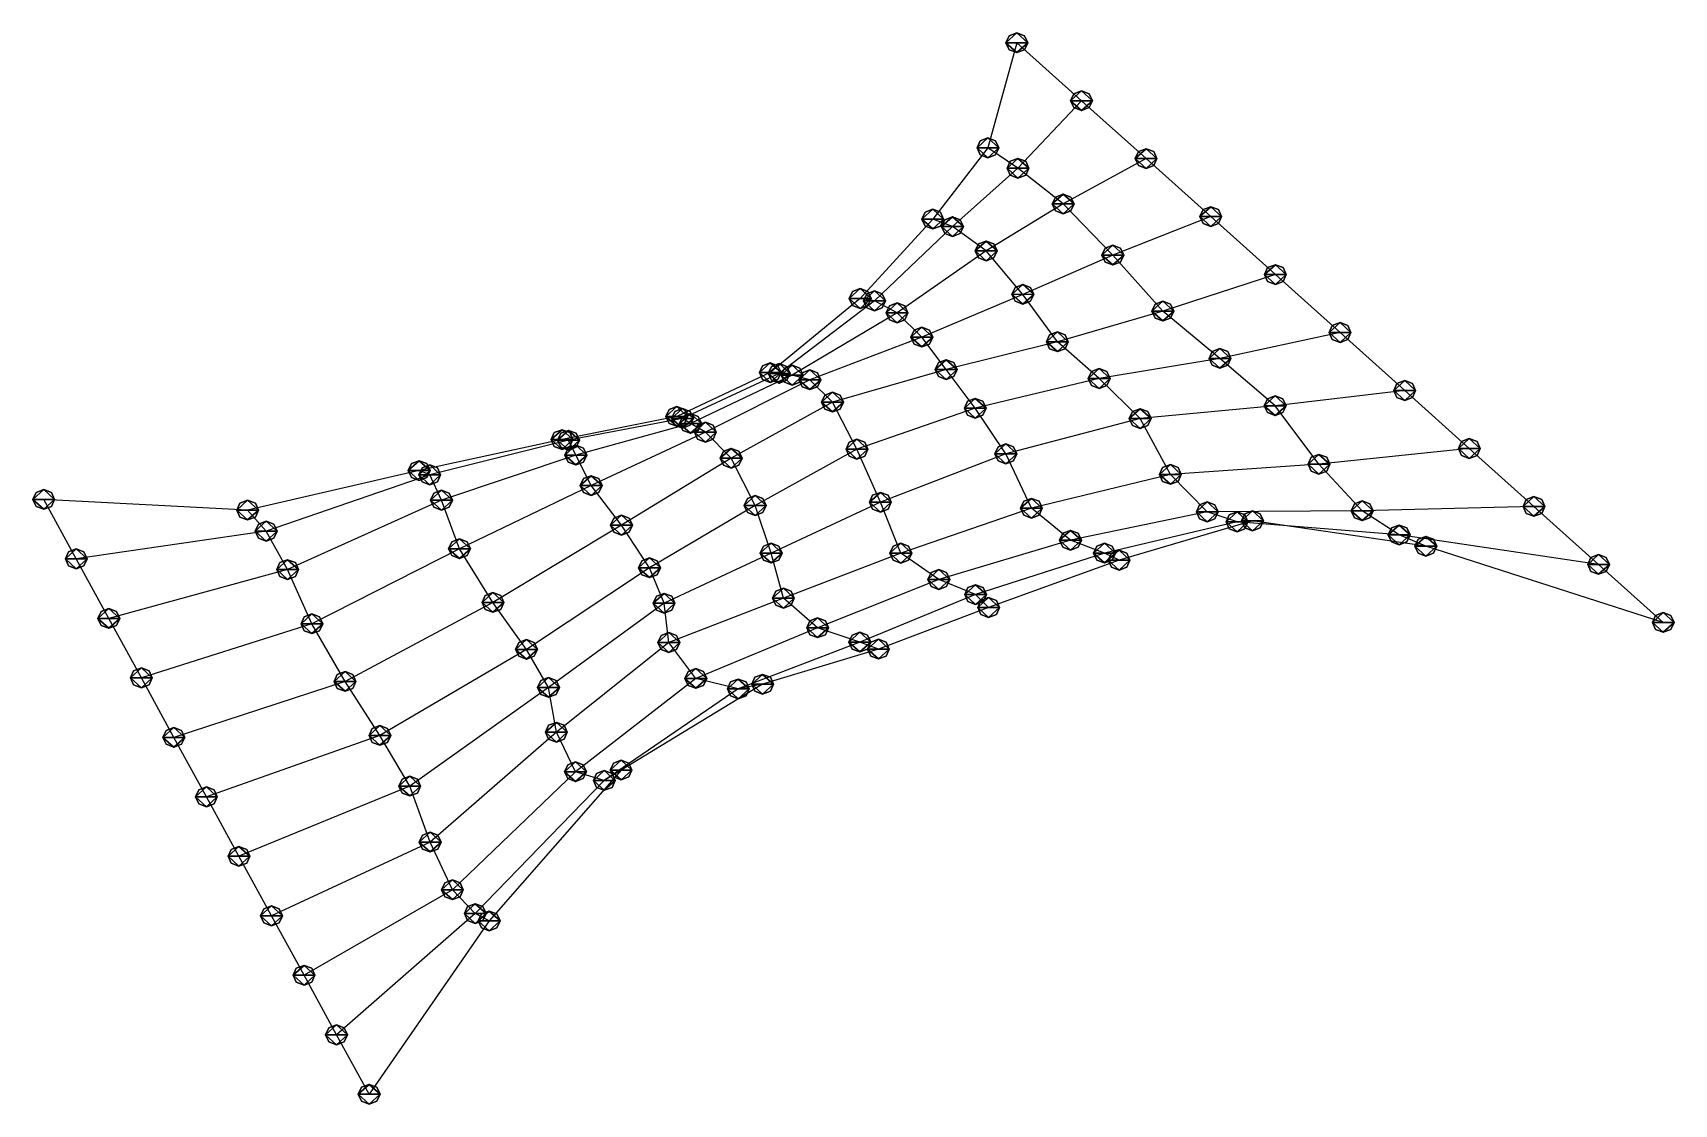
# Model space of a CAD drawing. Header units: metres. Extents: x -74 to 76, y -49 to 49.
import ezdxf

# ---------------------------------------------------------------- set-up
doc = ezdxf.new("R2010")
doc.units = ezdxf.units.M

msp = doc.modelspace()

# ---------------------------------------------------------------- linework, layer by layer
for p, q in [((15.381764, 48.621105, -193.13551), (15.088871, 47.98065, -192.83582)), ((15.381764, 48.621105, -193.13551), (15.088871, 47.98065, -192.83582)), ((16.088871, 48.886387, -193.25966), (15.381764, 48.621105, -193.13551)), ((16.088871, 48.886387, -193.25966), (15.381764, 48.621105, -193.13551)), ((16.795979, 48.621105, -193.13551), (16.088871, 48.886387, -193.25966)), ((16.795979, 48.621105, -193.13551), (16.088871, 48.886387, -193.25966)), ((17.088871, 47.98065, -192.83582), (16.795979, 48.621105, -193.13551)), ((17.088871, 47.98065, -192.83582), (16.795979, 48.621105, -193.13551)), ((16.088871, 47.98065, -192.83582), (13.444416, 38.344917, -193.00928)), ((15.088871, 47.98065, -192.83582), (15.381764, 47.3402, -192.53612)), ((15.088871, 47.98065, -192.83582), (15.381764, 47.3402, -192.53612)), ((15.381764, 47.3402, -192.53612), (16.088871, 47.074917, -192.41197)), ((15.381764, 47.3402, -192.53612), (16.088871, 47.074917, -192.41197)), ((22.015461, 42.665802, -191.43295), (16.088871, 47.98065, -192.83582)), ((16.088871, 47.074917, -192.41197), (16.795979, 47.3402, -192.53612)), ((16.088871, 47.074917, -192.41197), (16.795979, 47.3402, -192.53612)), ((16.795979, 47.3402, -192.53612), (17.088871, 47.98065, -192.83582)), ((16.795979, 47.3402, -192.53612), (17.088871, 47.98065, -192.83582)), ((22.015461, 42.665802, -191.43295), (16.196423, 36.467964, -190.87805)), ((21.308353, 43.306255, -191.73265), (21.015461, 42.665802, -191.43295)), ((21.308353, 43.306255, -191.73265), (21.015461, 42.665802, -191.43295)), ((21.308353, 43.306255, -191.73265), (21.015461, 42.665802, -191.43295)), ((21.015461, 42.665802, -191.43295), (21.308353, 42.02535, -191.13326)), ((21.015461, 42.665802, -191.43295), (21.308353, 42.02535, -191.13326)), ((21.015461, 42.665802, -191.43295), (21.308353, 42.02535, -191.13326)), ((22.015461, 43.571537, -191.8568), (21.308353, 43.306255, -191.73265)), ((22.015461, 43.571537, -191.8568), (21.308353, 43.306255, -191.73265)), ((22.015461, 43.571537, -191.8568), (21.308353, 43.306255, -191.73265)), ((22.722569, 43.306255, -191.73265), (22.015461, 43.571537, -191.8568)), ((22.722569, 43.306255, -191.73265), (22.015461, 43.571537, -191.8568)), ((22.722569, 43.306255, -191.73265), (22.015461, 43.571537, -191.8568)), ((27.942036, 37.35096, -190.03009), (22.015461, 42.665802, -191.43295)), ((23.015461, 42.665802, -191.43295), (22.722569, 43.306255, -191.73265)), ((23.015461, 42.665802, -191.43295), (22.722569, 43.306255, -191.73265)), ((23.015461, 42.665802, -191.43295), (22.722569, 43.306255, -191.73265)), ((22.722569, 42.02535, -191.13326), (23.015461, 42.665802, -191.43295)), ((22.722569, 42.02535, -191.13326), (23.015461, 42.665802, -191.43295)), ((22.722569, 42.02535, -191.13326), (23.015461, 42.665802, -191.43295)), ((21.308353, 42.02535, -191.13326), (22.015461, 41.760067, -191.00911)), ((21.308353, 42.02535, -191.13326), (22.015461, 41.760067, -191.00911)), ((21.308353, 42.02535, -191.13326), (22.015461, 41.760067, -191.00911)), ((22.015461, 41.760067, -191.00911), (22.722569, 42.02535, -191.13326)), ((22.015461, 41.760067, -191.00911), (22.722569, 42.02535, -191.13326)), ((22.015461, 41.760067, -191.00911), (22.722569, 42.02535, -191.13326)), ((13.444416, 39.250652, -193.43312), (12.737309, 38.98537, -193.30898)), ((13.444416, 39.250652, -193.43312), (12.737309, 38.98537, -193.30898)), ((13.444416, 39.250652, -193.43312), (12.737309, 38.98537, -193.30898)), ((14.151523, 38.98537, -193.30898), (13.444416, 39.250652, -193.43312)), ((14.151523, 38.98537, -193.30898), (13.444416, 39.250652, -193.43312)), ((14.151523, 38.98537, -193.30898), (13.444416, 39.250652, -193.43312)), ((13.444416, 38.344917, -193.00928), (8.385174, 31.814072, -195.78531)), ((12.737309, 38.98537, -193.30898), (12.444416, 38.344917, -193.00928)), ((12.737309, 38.98537, -193.30898), (12.444416, 38.344917, -193.00928)), ((12.737309, 38.98537, -193.30898), (12.444416, 38.344917, -193.00928)), ((12.444416, 38.344917, -193.00928), (12.737309, 37.704464, -192.70958)), ((12.444416, 38.344917, -193.00928), (12.737309, 37.704464, -192.70958)), ((12.444416, 38.344917, -193.00928), (12.737309, 37.704464, -192.70958)), ((12.737309, 37.704464, -192.70958), (13.444416, 37.439182, -192.58543)), ((12.737309, 37.704464, -192.70958), (13.444416, 37.439182, -192.58543)), ((12.737309, 37.704464, -192.70958), (13.444416, 37.439182, -192.58543)), ((16.196423, 36.467964, -190.87805), (13.444416, 38.344917, -193.00928)), ((13.444416, 37.439182, -192.58543), (14.151523, 37.704464, -192.70958)), ((13.444416, 37.439182, -192.58543), (14.151523, 37.704464, -192.70958)), ((13.444416, 37.439182, -192.58543), (14.151523, 37.704464, -192.70958)), ((14.444416, 38.344917, -193.00928), (14.151523, 38.98537, -193.30898)), ((14.444416, 38.344917, -193.00928), (14.151523, 38.98537, -193.30898)), ((14.444416, 38.344917, -193.00928), (14.151523, 38.98537, -193.30898)), ((14.151523, 37.704464, -192.70958), (14.444416, 38.344917, -193.00928)), ((14.151523, 37.704464, -192.70958), (14.444416, 38.344917, -193.00928)), ((14.151523, 37.704464, -192.70958), (14.444416, 38.344917, -193.00928)), ((27.234928, 37.991413, -190.32979), (26.942036, 37.35096, -190.03009)), ((27.234928, 37.991413, -190.32979), (26.942036, 37.35096, -190.03009)), ((27.234928, 37.991413, -190.32979), (26.942036, 37.35096, -190.03009)), ((27.942036, 38.256695, -190.45393), (27.234928, 37.991413, -190.32979)), ((27.942036, 38.256695, -190.45393), (27.234928, 37.991413, -190.32979)), ((27.942036, 38.256695, -190.45393), (27.234928, 37.991413, -190.32979)), ((28.649143, 37.991413, -190.32979), (27.942036, 38.256695, -190.45393)), ((28.649143, 37.991413, -190.32979), (27.942036, 38.256695, -190.45393)), ((28.649143, 37.991413, -190.32979), (27.942036, 38.256695, -190.45393)), ((28.942036, 37.35096, -190.03009), (28.649143, 37.991413, -190.32979)), ((28.942036, 37.35096, -190.03009), (28.649143, 37.991413, -190.32979)), ((28.942036, 37.35096, -190.03009), (28.649143, 37.991413, -190.32979)), ((16.196423, 36.467964, -190.87805), (10.1920395, 31.113976, -193.20142)), ((15.489316, 37.108418, -191.17775), (15.196423, 36.467964, -190.87805)), ((15.489316, 37.108418, -191.17775), (15.196423, 36.467964, -190.87805)), ((15.489316, 37.108418, -191.17775), (15.196423, 36.467964, -190.87805)), ((15.489316, 37.108418, -191.17775), (15.196423, 36.467964, -190.87805)), ((15.196423, 36.467964, -190.87805), (15.489316, 35.82751, -190.57835)), ((15.196423, 36.467964, -190.87805), (15.489316, 35.82751, -190.57835)), ((15.196423, 36.467964, -190.87805), (15.489316, 35.82751, -190.57835)), ((15.196423, 36.467964, -190.87805), (15.489316, 35.82751, -190.57835)), ((16.196423, 37.3737, -191.3019), (15.489316, 37.108418, -191.17775)), ((16.196423, 37.3737, -191.3019), (15.489316, 37.108418, -191.17775)), ((16.196423, 37.3737, -191.3019), (15.489316, 37.108418, -191.17775)), ((16.196423, 37.3737, -191.3019), (15.489316, 37.108418, -191.17775)), ((16.90353, 37.108418, -191.17775), (16.196423, 37.3737, -191.3019)), ((16.90353, 37.108418, -191.17775), (16.196423, 37.3737, -191.3019)), ((16.90353, 37.108418, -191.17775), (16.196423, 37.3737, -191.3019)), ((16.90353, 37.108418, -191.17775), (16.196423, 37.3737, -191.3019)), ((20.340496, 33.19207, -188.64796), (16.196423, 36.467964, -190.87805)), ((17.196423, 36.467964, -190.87805), (16.90353, 37.108418, -191.17775)), ((17.196423, 36.467964, -190.87805), (16.90353, 37.108418, -191.17775)), ((17.196423, 36.467964, -190.87805), (16.90353, 37.108418, -191.17775)), ((17.196423, 36.467964, -190.87805), (16.90353, 37.108418, -191.17775)), ((16.90353, 35.82751, -190.57835), (17.196423, 36.467964, -190.87805)), ((16.90353, 35.82751, -190.57835), (17.196423, 36.467964, -190.87805)), ((16.90353, 35.82751, -190.57835), (17.196423, 36.467964, -190.87805)), ((16.90353, 35.82751, -190.57835), (17.196423, 36.467964, -190.87805)), ((27.942036, 37.35096, -190.03009), (20.340496, 33.19207, -188.64796)), ((26.942036, 37.35096, -190.03009), (27.234928, 36.710506, -189.7304)), ((26.942036, 37.35096, -190.03009), (27.234928, 36.710506, -189.7304)), ((26.942036, 37.35096, -190.03009), (27.234928, 36.710506, -189.7304)), ((27.234928, 36.710506, -189.7304), (27.942036, 36.445225, -189.60625)), ((27.234928, 36.710506, -189.7304), (27.942036, 36.445225, -189.60625)), ((27.234928, 36.710506, -189.7304), (27.942036, 36.445225, -189.60625)), ((33.868618, 32.03611, -188.62723), (27.942036, 37.35096, -190.03009)), ((27.942036, 36.445225, -189.60625), (28.649143, 36.710506, -189.7304)), ((27.942036, 36.445225, -189.60625), (28.649143, 36.710506, -189.7304)), ((27.942036, 36.445225, -189.60625), (28.649143, 36.710506, -189.7304)), ((28.649143, 36.710506, -189.7304), (28.942036, 37.35096, -190.03009)), ((28.649143, 36.710506, -189.7304), (28.942036, 37.35096, -190.03009)), ((28.649143, 36.710506, -189.7304), (28.942036, 37.35096, -190.03009)), ((15.489316, 35.82751, -190.57835), (16.196423, 35.56223, -190.45421)), ((15.489316, 35.82751, -190.57835), (16.196423, 35.56223, -190.45421)), ((15.489316, 35.82751, -190.57835), (16.196423, 35.56223, -190.45421)), ((15.489316, 35.82751, -190.57835), (16.196423, 35.56223, -190.45421)), ((16.196423, 35.56223, -190.45421), (16.90353, 35.82751, -190.57835)), ((16.196423, 35.56223, -190.45421), (16.90353, 35.82751, -190.57835)), ((16.196423, 35.56223, -190.45421), (16.90353, 35.82751, -190.57835)), ((16.196423, 35.56223, -190.45421), (16.90353, 35.82751, -190.57835)), ((20.340496, 33.19207, -188.64796), (13.278881, 28.884026, -190.88043)), ((19.633389, 33.832523, -188.94766), (19.340496, 33.19207, -188.64796)), ((19.633389, 33.832523, -188.94766), (19.340496, 33.19207, -188.64796)), ((19.633389, 33.832523, -188.94766), (19.340496, 33.19207, -188.64796)), ((19.633389, 33.832523, -188.94766), (19.340496, 33.19207, -188.64796)), ((19.340496, 33.19207, -188.64796), (19.633389, 32.551617, -188.34827)), ((19.340496, 33.19207, -188.64796), (19.633389, 32.551617, -188.34827)), ((19.340496, 33.19207, -188.64796), (19.633389, 32.551617, -188.34827)), ((19.340496, 33.19207, -188.64796), (19.633389, 32.551617, -188.34827)), ((20.340496, 34.097805, -189.07181), (19.633389, 33.832523, -188.94766)), ((20.340496, 34.097805, -189.07181), (19.633389, 33.832523, -188.94766)), ((20.340496, 34.097805, -189.07181), (19.633389, 33.832523, -188.94766)), ((20.340496, 34.097805, -189.07181), (19.633389, 33.832523, -188.94766)), ((21.047604, 33.832523, -188.94766), (20.340496, 34.097805, -189.07181)), ((21.047604, 33.832523, -188.94766), (20.340496, 34.097805, -189.07181)), ((21.047604, 33.832523, -188.94766), (20.340496, 34.097805, -189.07181)), ((21.047604, 33.832523, -188.94766), (20.340496, 34.097805, -189.07181)), ((24.890682, 28.512947, -186.82431), (20.340496, 33.19207, -188.64796)), ((21.340496, 33.19207, -188.64796), (21.047604, 33.832523, -188.94766)), ((21.340496, 33.19207, -188.64796), (21.047604, 33.832523, -188.94766)), ((21.340496, 33.19207, -188.64796), (21.047604, 33.832523, -188.94766)), ((21.340496, 33.19207, -188.64796), (21.047604, 33.832523, -188.94766)), ((21.047604, 32.551617, -188.34827), (21.340496, 33.19207, -188.64796)), ((21.047604, 32.551617, -188.34827), (21.340496, 33.19207, -188.64796)), ((21.047604, 32.551617, -188.34827), (21.340496, 33.19207, -188.64796)), ((21.047604, 32.551617, -188.34827), (21.340496, 33.19207, -188.64796)), ((8.385174, 31.814072, -195.78531), (1.7304916, 24.531181, -195.685)), ((7.678067, 32.454525, -196.085), (7.385174, 31.814072, -195.78531)), ((7.678067, 32.454525, -196.085), (7.385174, 31.814072, -195.78531)), ((7.678067, 32.454525, -196.085), (7.385174, 31.814072, -195.78531)), ((7.385174, 31.814072, -195.78531), (7.678067, 31.17362, -195.48561)), ((7.385174, 31.814072, -195.78531), (7.678067, 31.17362, -195.48561)), ((7.385174, 31.814072, -195.78531), (7.678067, 31.17362, -195.48561)), ((8.385174, 32.719807, -196.20915), (7.678067, 32.454525, -196.085)), ((8.385174, 32.719807, -196.20915), (7.678067, 32.454525, -196.085)), ((8.385174, 32.719807, -196.20915), (7.678067, 32.454525, -196.085)), ((9.09228, 32.454525, -196.085), (8.385174, 32.719807, -196.20915)), ((9.09228, 32.454525, -196.085), (8.385174, 32.719807, -196.20915)), ((9.09228, 32.454525, -196.085), (8.385174, 32.719807, -196.20915)), ((10.1920395, 31.113976, -193.20142), (8.385174, 31.814072, -195.78531)), ((9.385174, 31.814072, -195.78531), (9.09228, 32.454525, -196.085)), ((9.385174, 31.814072, -195.78531), (9.09228, 32.454525, -196.085)), ((9.385174, 31.814072, -195.78531), (9.09228, 32.454525, -196.085)), ((9.09228, 31.17362, -195.48561), (9.385174, 31.814072, -195.78531)), ((9.09228, 31.17362, -195.48561), (9.385174, 31.814072, -195.78531)), ((9.09228, 31.17362, -195.48561), (9.385174, 31.814072, -195.78531)), ((9.484933, 31.754427, -193.50111), (9.1920395, 31.113976, -193.20142)), ((9.484933, 31.754427, -193.50111), (9.1920395, 31.113976, -193.20142)), ((9.484933, 31.754427, -193.50111), (9.1920395, 31.113976, -193.20142)), ((9.484933, 31.754427, -193.50111), (9.1920395, 31.113976, -193.20142)), ((10.1920395, 32.01971, -193.62526), (9.484933, 31.754427, -193.50111)), ((10.1920395, 32.01971, -193.62526), (9.484933, 31.754427, -193.50111)), ((10.1920395, 32.01971, -193.62526), (9.484933, 31.754427, -193.50111)), ((10.1920395, 32.01971, -193.62526), (9.484933, 31.754427, -193.50111)), ((10.899146, 31.754427, -193.50111), (10.1920395, 32.01971, -193.62526)), ((10.899146, 31.754427, -193.50111), (10.1920395, 32.01971, -193.62526)), ((10.899146, 31.754427, -193.50111), (10.1920395, 32.01971, -193.62526)), ((10.899146, 31.754427, -193.50111), (10.1920395, 32.01971, -193.62526)), ((11.1920395, 31.113976, -193.20142), (10.899146, 31.754427, -193.50111)), ((11.1920395, 31.113976, -193.20142), (10.899146, 31.754427, -193.50111)), ((11.1920395, 31.113976, -193.20142), (10.899146, 31.754427, -193.50111)), ((11.1920395, 31.113976, -193.20142), (10.899146, 31.754427, -193.50111)), ((19.633389, 32.551617, -188.34827), (20.340496, 32.286335, -188.22412)), ((19.633389, 32.551617, -188.34827), (20.340496, 32.286335, -188.22412)), ((19.633389, 32.551617, -188.34827), (20.340496, 32.286335, -188.22412)), ((19.633389, 32.551617, -188.34827), (20.340496, 32.286335, -188.22412)), ((20.340496, 32.286335, -188.22412), (21.047604, 32.551617, -188.34827)), ((20.340496, 32.286335, -188.22412), (21.047604, 32.551617, -188.34827)), ((20.340496, 32.286335, -188.22412), (21.047604, 32.551617, -188.34827)), ((20.340496, 32.286335, -188.22412), (21.047604, 32.551617, -188.34827)), ((33.868618, 32.03611, -188.62723), (24.890682, 28.512947, -186.82431)), ((33.16151, 32.676563, -188.92693), (32.868618, 32.03611, -188.62723)), ((33.16151, 32.676563, -188.92693), (32.868618, 32.03611, -188.62723)), ((33.16151, 32.676563, -188.92693), (32.868618, 32.03611, -188.62723)), ((32.868618, 32.03611, -188.62723), (33.16151, 31.395658, -188.32753)), ((32.868618, 32.03611, -188.62723), (33.16151, 31.395658, -188.32753)), ((32.868618, 32.03611, -188.62723), (33.16151, 31.395658, -188.32753)), ((33.868618, 32.941845, -189.05107), (33.16151, 32.676563, -188.92693)), ((33.868618, 32.941845, -189.05107), (33.16151, 32.676563, -188.92693)), ((33.868618, 32.941845, -189.05107), (33.16151, 32.676563, -188.92693)), ((34.575726, 32.676563, -188.92693), (33.868618, 32.941845, -189.05107)), ((34.575726, 32.676563, -188.92693), (33.868618, 32.941845, -189.05107)), ((34.575726, 32.676563, -188.92693), (33.868618, 32.941845, -189.05107)), ((39.795193, 26.72126, -187.22437), (33.868618, 32.03611, -188.62723)), ((34.868618, 32.03611, -188.62723), (34.575726, 32.676563, -188.92693)), ((34.868618, 32.03611, -188.62723), (34.575726, 32.676563, -188.92693)), ((34.868618, 32.03611, -188.62723), (34.575726, 32.676563, -188.92693)), ((34.575726, 31.395658, -188.32753), (34.868618, 32.03611, -188.62723)), ((34.575726, 31.395658, -188.32753), (34.868618, 32.03611, -188.62723)), ((34.575726, 31.395658, -188.32753), (34.868618, 32.03611, -188.62723)), ((10.1920395, 31.113976, -193.20142), (3.042984, 24.31015, -193.49399)), ((7.678067, 31.17362, -195.48561), (8.385174, 30.908337, -195.36147)), ((7.678067, 31.17362, -195.48561), (8.385174, 30.908337, -195.36147)), ((7.678067, 31.17362, -195.48561), (8.385174, 30.908337, -195.36147)), ((8.385174, 30.908337, -195.36147), (9.09228, 31.17362, -195.48561)), ((8.385174, 30.908337, -195.36147), (9.09228, 31.17362, -195.48561)), ((8.385174, 30.908337, -195.36147), (9.09228, 31.17362, -195.48561)), ((9.1920395, 31.113976, -193.20142), (9.484933, 30.473524, -192.90172)), ((9.1920395, 31.113976, -193.20142), (9.484933, 30.473524, -192.90172)), ((9.1920395, 31.113976, -193.20142), (9.484933, 30.473524, -192.90172)), ((9.1920395, 31.113976, -193.20142), (9.484933, 30.473524, -192.90172)), ((9.484933, 30.473524, -192.90172), (10.1920395, 30.20824, -192.77757)), ((9.484933, 30.473524, -192.90172), (10.1920395, 30.20824, -192.77757)), ((9.484933, 30.473524, -192.90172), (10.1920395, 30.20824, -192.77757)), ((9.484933, 30.473524, -192.90172), (10.1920395, 30.20824, -192.77757)), ((13.278881, 28.884026, -190.88043), (10.1920395, 31.113976, -193.20142)), ((10.1920395, 30.20824, -192.77757), (10.899146, 30.473524, -192.90172)), ((10.1920395, 30.20824, -192.77757), (10.899146, 30.473524, -192.90172)), ((10.1920395, 30.20824, -192.77757), (10.899146, 30.473524, -192.90172)), ((10.1920395, 30.20824, -192.77757), (10.899146, 30.473524, -192.90172)), ((10.899146, 30.473524, -192.90172), (11.1920395, 31.113976, -193.20142)), ((10.899146, 30.473524, -192.90172), (11.1920395, 31.113976, -193.20142)), ((10.899146, 30.473524, -192.90172), (11.1920395, 31.113976, -193.20142)), ((10.899146, 30.473524, -192.90172), (11.1920395, 31.113976, -193.20142)), ((33.16151, 31.395658, -188.32753), (33.868618, 31.130375, -188.20338)), ((33.16151, 31.395658, -188.32753), (33.868618, 31.130375, -188.20338)), ((33.16151, 31.395658, -188.32753), (33.868618, 31.130375, -188.20338)), ((33.868618, 31.130375, -188.20338), (34.575726, 31.395658, -188.32753)), ((33.868618, 31.130375, -188.20338), (34.575726, 31.395658, -188.32753)), ((33.868618, 31.130375, -188.20338), (34.575726, 31.395658, -188.32753)), ((13.278881, 28.884026, -190.88043), (5.111759, 23.211227, -191.6368)), ((12.5717745, 29.524477, -191.18013), (12.278881, 28.884026, -190.88043)), ((12.5717745, 29.524477, -191.18013), (12.278881, 28.884026, -190.88043)), ((12.5717745, 29.524477, -191.18013), (12.278881, 28.884026, -190.88043)), ((12.5717745, 29.524477, -191.18013), (12.278881, 28.884026, -190.88043)), ((12.278881, 28.884026, -190.88043), (12.5717745, 28.243574, -190.58073)), ((12.278881, 28.884026, -190.88043), (12.5717745, 28.243574, -190.58073)), ((12.278881, 28.884026, -190.88043), (12.5717745, 28.243574, -190.58073)), ((12.278881, 28.884026, -190.88043), (12.5717745, 28.243574, -190.58073)), ((13.278881, 29.78976, -191.30428), (12.5717745, 29.524477, -191.18013)), ((13.278881, 29.78976, -191.30428), (12.5717745, 29.524477, -191.18013)), ((13.278881, 29.78976, -191.30428), (12.5717745, 29.524477, -191.18013)), ((13.278881, 29.78976, -191.30428), (12.5717745, 29.524477, -191.18013)), ((13.985988, 29.524477, -191.18013), (13.278881, 29.78976, -191.30428)), ((13.985988, 29.524477, -191.18013), (13.278881, 29.78976, -191.30428)), ((13.985988, 29.524477, -191.18013), (13.278881, 29.78976, -191.30428)), ((13.985988, 29.524477, -191.18013), (13.278881, 29.78976, -191.30428)), ((16.645412, 24.909348, -189.76706), (13.278881, 28.884026, -190.88043)), ((14.278881, 28.884026, -190.88043), (13.985988, 29.524477, -191.18013)), ((14.278881, 28.884026, -190.88043), (13.985988, 29.524477, -191.18013)), ((14.278881, 28.884026, -190.88043), (13.985988, 29.524477, -191.18013)), ((14.278881, 28.884026, -190.88043), (13.985988, 29.524477, -191.18013)), ((13.985988, 28.243574, -190.58073), (14.278881, 28.884026, -190.88043)), ((13.985988, 28.243574, -190.58073), (14.278881, 28.884026, -190.88043)), ((13.985988, 28.243574, -190.58073), (14.278881, 28.884026, -190.88043)), ((13.985988, 28.243574, -190.58073), (14.278881, 28.884026, -190.88043)), ((24.183575, 29.153399, -187.12401), (23.890682, 28.512947, -186.82431)), ((24.183575, 29.153399, -187.12401), (23.890682, 28.512947, -186.82431)), ((24.183575, 29.153399, -187.12401), (23.890682, 28.512947, -186.82431)), ((24.183575, 29.153399, -187.12401), (23.890682, 28.512947, -186.82431)), ((24.890682, 29.418682, -187.24815), (24.183575, 29.153399, -187.12401)), ((24.890682, 29.418682, -187.24815), (24.183575, 29.153399, -187.12401)), ((24.890682, 29.418682, -187.24815), (24.183575, 29.153399, -187.12401)), ((24.890682, 29.418682, -187.24815), (24.183575, 29.153399, -187.12401)), ((25.59779, 29.153399, -187.12401), (24.890682, 29.418682, -187.24815)), ((25.59779, 29.153399, -187.12401), (24.890682, 29.418682, -187.24815)), ((25.59779, 29.153399, -187.12401), (24.890682, 29.418682, -187.24815)), ((25.59779, 29.153399, -187.12401), (24.890682, 29.418682, -187.24815)), ((25.890682, 28.512947, -186.82431), (25.59779, 29.153399, -187.12401)), ((25.890682, 28.512947, -186.82431), (25.59779, 29.153399, -187.12401)), ((25.890682, 28.512947, -186.82431), (25.59779, 29.153399, -187.12401)), ((25.890682, 28.512947, -186.82431), (25.59779, 29.153399, -187.12401)), ((12.5717745, 28.243574, -190.58073), (13.278881, 27.97829, -190.45659)), ((12.5717745, 28.243574, -190.58073), (13.278881, 27.97829, -190.45659)), ((12.5717745, 28.243574, -190.58073), (13.278881, 27.97829, -190.45659)), ((12.5717745, 28.243574, -190.58073), (13.278881, 27.97829, -190.45659)), ((13.278881, 27.97829, -190.45659), (13.985988, 28.243574, -190.58073)), ((13.278881, 27.97829, -190.45659), (13.985988, 28.243574, -190.58073)), ((13.278881, 27.97829, -190.45659), (13.985988, 28.243574, -190.58073)), ((13.278881, 27.97829, -190.45659), (13.985988, 28.243574, -190.58073)), ((24.890682, 28.512947, -186.82431), (16.645412, 24.909348, -189.76706)), ((23.890682, 28.512947, -186.82431), (24.183575, 27.872496, -186.52461)), ((23.890682, 28.512947, -186.82431), (24.183575, 27.872496, -186.52461)), ((23.890682, 28.512947, -186.82431), (24.183575, 27.872496, -186.52461)), ((23.890682, 28.512947, -186.82431), (24.183575, 27.872496, -186.52461)), ((24.183575, 27.872496, -186.52461), (24.890682, 27.607212, -186.40047)), ((24.183575, 27.872496, -186.52461), (24.890682, 27.607212, -186.40047)), ((24.183575, 27.872496, -186.52461), (24.890682, 27.607212, -186.40047)), ((24.183575, 27.872496, -186.52461), (24.890682, 27.607212, -186.40047)), ((29.472073, 23.372566, -186.19019), (24.890682, 28.512947, -186.82431)), ((24.890682, 27.607212, -186.40047), (25.59779, 27.872496, -186.52461)), ((24.890682, 27.607212, -186.40047), (25.59779, 27.872496, -186.52461)), ((24.890682, 27.607212, -186.40047), (25.59779, 27.872496, -186.52461)), ((24.890682, 27.607212, -186.40047), (25.59779, 27.872496, -186.52461)), ((25.59779, 27.872496, -186.52461), (25.890682, 28.512947, -186.82431)), ((25.59779, 27.872496, -186.52461), (25.890682, 28.512947, -186.82431)), ((25.59779, 27.872496, -186.52461), (25.890682, 28.512947, -186.82431)), ((25.59779, 27.872496, -186.52461), (25.890682, 28.512947, -186.82431)), ((39.088085, 27.361712, -187.52406), (38.795193, 26.72126, -187.22437)), ((39.088085, 27.361712, -187.52406), (38.795193, 26.72126, -187.22437)), ((39.088085, 27.361712, -187.52406), (38.795193, 26.72126, -187.22437)), ((39.795193, 27.626995, -187.64821), (39.088085, 27.361712, -187.52406)), ((39.795193, 27.626995, -187.64821), (39.088085, 27.361712, -187.52406)), ((39.795193, 27.626995, -187.64821), (39.088085, 27.361712, -187.52406)), ((40.5023, 27.361712, -187.52406), (39.795193, 27.626995, -187.64821)), ((40.5023, 27.361712, -187.52406), (39.795193, 27.626995, -187.64821)), ((40.5023, 27.361712, -187.52406), (39.795193, 27.626995, -187.64821)), ((40.795193, 26.72126, -187.22437), (40.5023, 27.361712, -187.52406)), ((40.795193, 26.72126, -187.22437), (40.5023, 27.361712, -187.52406)), ((40.795193, 26.72126, -187.22437), (40.5023, 27.361712, -187.52406)), ((16.645412, 25.815083, -190.1909), (15.938306, 25.549799, -190.06676)), ((16.645412, 25.815083, -190.1909), (15.938306, 25.549799, -190.06676)), ((16.645412, 25.815083, -190.1909), (15.938306, 25.549799, -190.06676)), ((16.645412, 25.815083, -190.1909), (15.938306, 25.549799, -190.06676)), ((17.35252, 25.549799, -190.06676), (16.645412, 25.815083, -190.1909)), ((17.35252, 25.549799, -190.06676), (16.645412, 25.815083, -190.1909)), ((17.35252, 25.549799, -190.06676), (16.645412, 25.815083, -190.1909)), ((17.35252, 25.549799, -190.06676), (16.645412, 25.815083, -190.1909)), ((39.795193, 26.72126, -187.22437), (29.472073, 23.372566, -186.19019)), ((38.795193, 26.72126, -187.22437), (39.088085, 26.080809, -186.92467)), ((38.795193, 26.72126, -187.22437), (39.088085, 26.080809, -186.92467)), ((38.795193, 26.72126, -187.22437), (39.088085, 26.080809, -186.92467)), ((39.088085, 26.080809, -186.92467), (39.795193, 25.815525, -186.80052)), ((39.088085, 26.080809, -186.92467), (39.795193, 25.815525, -186.80052)), ((39.088085, 26.080809, -186.92467), (39.795193, 25.815525, -186.80052)), ((45.721775, 21.406418, -185.8215), (39.795193, 26.72126, -187.22437)), ((39.795193, 25.815525, -186.80052), (40.5023, 26.080809, -186.92467)), ((39.795193, 25.815525, -186.80052), (40.5023, 26.080809, -186.92467)), ((39.795193, 25.815525, -186.80052), (40.5023, 26.080809, -186.92467)), ((40.5023, 26.080809, -186.92467), (40.795193, 26.72126, -187.22437)), ((40.5023, 26.080809, -186.92467), (40.795193, 26.72126, -187.22437)), ((40.5023, 26.080809, -186.92467), (40.795193, 26.72126, -187.22437)), ((1.7304916, 24.531181, -195.685), (-6.5099792, 17.72757, -194.33856)), ((3.042984, 24.31015, -193.49399), (-5.689701, 17.66552, -192.99234)), ((1.0233849, 25.171633, -195.9847), (0.73049164, 24.531181, -195.685)), ((1.0233849, 25.171633, -195.9847), (0.73049164, 24.531181, -195.685)), ((1.0233849, 25.171633, -195.9847), (0.73049164, 24.531181, -195.685)), ((0.73049164, 24.531181, -195.685), (1.0233848, 23.89073, -195.3853)), ((0.73049164, 24.531181, -195.685), (1.0233848, 23.89073, -195.3853)), ((0.73049164, 24.531181, -195.685), (1.0233848, 23.89073, -195.3853)), ((1.7304916, 25.436916, -196.10884), (1.0233849, 25.171633, -195.9847)), ((1.7304916, 25.436916, -196.10884), (1.0233849, 25.171633, -195.9847)), ((1.7304916, 25.436916, -196.10884), (1.0233849, 25.171633, -195.9847)), ((2.4375982, 25.171633, -195.9847), (1.7304916, 25.436916, -196.10884)), ((2.4375982, 25.171633, -195.9847), (1.7304916, 25.436916, -196.10884)), ((2.4375982, 25.171633, -195.9847), (1.7304916, 25.436916, -196.10884)), ((3.042984, 24.31015, -193.49399), (1.7304916, 24.531181, -195.685)), ((2.3358774, 24.950602, -193.79369), (2.042984, 24.31015, -193.49399)), ((2.3358774, 24.950602, -193.79369), (2.042984, 24.31015, -193.49399)), ((2.3358774, 24.950602, -193.79369), (2.042984, 24.31015, -193.49399)), ((2.3358774, 24.950602, -193.79369), (2.042984, 24.31015, -193.49399)), ((2.042984, 24.31015, -193.49399), (2.3358772, 23.669699, -193.19429)), ((2.042984, 24.31015, -193.49399), (2.3358772, 23.669699, -193.19429)), ((2.042984, 24.31015, -193.49399), (2.3358772, 23.669699, -193.19429)), ((2.042984, 24.31015, -193.49399), (2.3358772, 23.669699, -193.19429)), ((3.042984, 25.215885, -193.91783), (2.3358774, 24.950602, -193.79369)), ((3.042984, 25.215885, -193.91783), (2.3358774, 24.950602, -193.79369)), ((3.042984, 25.215885, -193.91783), (2.3358774, 24.950602, -193.79369)), ((3.042984, 25.215885, -193.91783), (2.3358774, 24.950602, -193.79369)), ((2.7304916, 24.531181, -195.685), (2.4375982, 25.171633, -195.9847)), ((2.7304916, 24.531181, -195.685), (2.4375982, 25.171633, -195.9847)), ((2.7304916, 24.531181, -195.685), (2.4375982, 25.171633, -195.9847)), ((2.4375982, 23.89073, -195.3853), (2.7304916, 24.531181, -195.685)), ((2.4375982, 23.89073, -195.3853), (2.7304916, 24.531181, -195.685)), ((2.4375982, 23.89073, -195.3853), (2.7304916, 24.531181, -195.685)), ((3.7500906, 24.950602, -193.79369), (3.042984, 25.215885, -193.91783)), ((3.7500906, 24.950602, -193.79369), (3.042984, 25.215885, -193.91783)), ((3.7500906, 24.950602, -193.79369), (3.042984, 25.215885, -193.91783)), ((3.7500906, 24.950602, -193.79369), (3.042984, 25.215885, -193.91783)), ((5.111759, 23.211227, -191.6368), (3.042984, 24.31015, -193.49399)), ((4.042984, 24.31015, -193.49399), (3.7500906, 24.950602, -193.79369)), ((4.042984, 24.31015, -193.49399), (3.7500906, 24.950602, -193.79369)), ((4.042984, 24.31015, -193.49399), (3.7500906, 24.950602, -193.79369)), ((4.042984, 24.31015, -193.49399), (3.7500906, 24.950602, -193.79369)), ((3.7500906, 23.669699, -193.19429), (4.042984, 24.31015, -193.49399)), ((3.7500906, 23.669699, -193.19429), (4.042984, 24.31015, -193.49399)), ((3.7500906, 23.669699, -193.19429), (4.042984, 24.31015, -193.49399)), ((3.7500906, 23.669699, -193.19429), (4.042984, 24.31015, -193.49399)), ((5.111759, 24.116962, -192.06064), (4.4046526, 23.851679, -191.9365)), ((5.111759, 24.116962, -192.06064), (4.4046526, 23.851679, -191.9365)), ((5.111759, 24.116962, -192.06064), (4.4046526, 23.851679, -191.9365)), ((5.111759, 24.116962, -192.06064), (4.4046526, 23.851679, -191.9365)), ((5.818866, 23.851679, -191.9365), (5.111759, 24.116962, -192.06064)), ((5.818866, 23.851679, -191.9365), (5.111759, 24.116962, -192.06064)), ((5.818866, 23.851679, -191.9365), (5.111759, 24.116962, -192.06064)), ((5.818866, 23.851679, -191.9365), (5.111759, 24.116962, -192.06064)), ((16.645412, 24.909348, -189.76706), (7.386265, 20.995537, -191.65846)), ((15.938306, 25.549799, -190.06676), (15.645412, 24.909348, -189.76706)), ((15.938306, 25.549799, -190.06676), (15.645412, 24.909348, -189.76706)), ((15.938306, 25.549799, -190.06676), (15.645412, 24.909348, -189.76706)), ((15.938306, 25.549799, -190.06676), (15.645412, 24.909348, -189.76706)), ((15.645412, 24.909348, -189.76706), (15.938306, 24.268896, -189.46736)), ((15.645412, 24.909348, -189.76706), (15.938306, 24.268896, -189.46736)), ((15.645412, 24.909348, -189.76706), (15.938306, 24.268896, -189.46736)), ((15.645412, 24.909348, -189.76706), (15.938306, 24.268896, -189.46736)), ((15.938306, 24.268896, -189.46736), (16.645412, 24.003613, -189.34322)), ((15.938306, 24.268896, -189.46736), (16.645412, 24.003613, -189.34322)), ((15.938306, 24.268896, -189.46736), (16.645412, 24.003613, -189.34322)), ((15.938306, 24.268896, -189.46736), (16.645412, 24.003613, -189.34322)), ((19.80634, 20.562775, -190.19077), (16.645412, 24.909348, -189.76706)), ((16.645412, 24.003613, -189.34322), (17.35252, 24.268896, -189.46736)), ((16.645412, 24.003613, -189.34322), (17.35252, 24.268896, -189.46736)), ((16.645412, 24.003613, -189.34322), (17.35252, 24.268896, -189.46736)), ((16.645412, 24.003613, -189.34322), (17.35252, 24.268896, -189.46736)), ((17.645412, 24.909348, -189.76706), (17.35252, 25.549799, -190.06676)), ((17.645412, 24.909348, -189.76706), (17.35252, 25.549799, -190.06676)), ((17.645412, 24.909348, -189.76706), (17.35252, 25.549799, -190.06676)), ((17.645412, 24.909348, -189.76706), (17.35252, 25.549799, -190.06676)), ((17.35252, 24.268896, -189.46736), (17.645412, 24.909348, -189.76706)), ((17.35252, 24.268896, -189.46736), (17.645412, 24.909348, -189.76706)), ((17.35252, 24.268896, -189.46736), (17.645412, 24.909348, -189.76706)), ((17.35252, 24.268896, -189.46736), (17.645412, 24.909348, -189.76706)), ((29.472073, 24.278301, -186.61403), (28.764965, 24.013018, -186.48988)), ((29.472073, 24.278301, -186.61403), (28.764965, 24.013018, -186.48988)), ((29.472073, 24.278301, -186.61403), (28.764965, 24.013018, -186.48988)), ((29.472073, 24.278301, -186.61403), (28.764965, 24.013018, -186.48988)), ((30.17918, 24.013018, -186.48988), (29.472073, 24.278301, -186.61403)), ((30.17918, 24.013018, -186.48988), (29.472073, 24.278301, -186.61403)), ((30.17918, 24.013018, -186.48988), (29.472073, 24.278301, -186.61403)), ((30.17918, 24.013018, -186.48988), (29.472073, 24.278301, -186.61403)), ((5.111759, 23.211227, -191.6368), (-4.500019, 17.501, -191.66316)), ((1.0233848, 23.89073, -195.3853), (1.7304916, 23.625446, -195.26115)), ((1.0233848, 23.89073, -195.3853), (1.7304916, 23.625446, -195.26115)), ((1.0233848, 23.89073, -195.3853), (1.7304916, 23.625446, -195.26115)), ((1.7304916, 23.625446, -195.26115), (2.4375982, 23.89073, -195.3853)), ((1.7304916, 23.625446, -195.26115), (2.4375982, 23.89073, -195.3853)), ((1.7304916, 23.625446, -195.26115), (2.4375982, 23.89073, -195.3853)), ((2.3358772, 23.669699, -193.19429), (3.042984, 23.404415, -193.07014)), ((2.3358772, 23.669699, -193.19429), (3.042984, 23.404415, -193.07014)), ((2.3358772, 23.669699, -193.19429), (3.042984, 23.404415, -193.07014)), ((2.3358772, 23.669699, -193.19429), (3.042984, 23.404415, -193.07014)), ((3.042984, 23.404415, -193.07014), (3.7500906, 23.669699, -193.19429)), ((3.042984, 23.404415, -193.07014), (3.7500906, 23.669699, -193.19429)), ((3.042984, 23.404415, -193.07014), (3.7500906, 23.669699, -193.19429)), ((3.042984, 23.404415, -193.07014), (3.7500906, 23.669699, -193.19429)), ((4.4046526, 23.851679, -191.9365), (4.111759, 23.211227, -191.6368)), ((4.4046526, 23.851679, -191.9365), (4.111759, 23.211227, -191.6368)), ((4.4046526, 23.851679, -191.9365), (4.111759, 23.211227, -191.6368)), ((4.4046526, 23.851679, -191.9365), (4.111759, 23.211227, -191.6368)), ((4.111759, 23.211227, -191.6368), (4.4046526, 22.570776, -191.3371)), ((4.111759, 23.211227, -191.6368), (4.4046526, 22.570776, -191.3371)), ((4.111759, 23.211227, -191.6368), (4.4046526, 22.570776, -191.3371)), ((4.111759, 23.211227, -191.6368), (4.4046526, 22.570776, -191.3371)), ((4.4046526, 22.570776, -191.3371), (5.111759, 22.305492, -191.21295)), ((4.4046526, 22.570776, -191.3371), (5.111759, 22.305492, -191.21295)), ((4.4046526, 22.570776, -191.3371), (5.111759, 22.305492, -191.21295)), ((4.4046526, 22.570776, -191.3371), (5.111759, 22.305492, -191.21295)), ((7.386265, 20.995537, -191.65846), (5.111759, 23.211227, -191.6368)), ((5.111759, 22.305492, -191.21295), (5.818866, 22.570776, -191.3371)), ((5.111759, 22.305492, -191.21295), (5.818866, 22.570776, -191.3371)), ((5.111759, 22.305492, -191.21295), (5.818866, 22.570776, -191.3371)), ((5.111759, 22.305492, -191.21295), (5.818866, 22.570776, -191.3371)), ((6.111759, 23.211227, -191.6368), (5.818866, 23.851679, -191.9365)), ((6.111759, 23.211227, -191.6368), (5.818866, 23.851679, -191.9365)), ((6.111759, 23.211227, -191.6368), (5.818866, 23.851679, -191.9365)), ((6.111759, 23.211227, -191.6368), (5.818866, 23.851679, -191.9365)), ((5.818866, 22.570776, -191.3371), (6.111759, 23.211227, -191.6368)), ((5.818866, 22.570776, -191.3371), (6.111759, 23.211227, -191.6368)), ((5.818866, 22.570776, -191.3371), (6.111759, 23.211227, -191.6368)), ((5.818866, 22.570776, -191.3371), (6.111759, 23.211227, -191.6368)), ((29.472073, 23.372566, -186.19019), (19.80634, 20.562775, -190.19077)), ((28.764965, 24.013018, -186.48988), (28.472073, 23.372566, -186.19019)), ((28.764965, 24.013018, -186.48988), (28.472073, 23.372566, -186.19019)), ((28.764965, 24.013018, -186.48988), (28.472073, 23.372566, -186.19019)), ((28.764965, 24.013018, -186.48988), (28.472073, 23.372566, -186.19019)), ((28.472073, 23.372566, -186.19019), (28.764965, 22.732115, -185.89049)), ((28.472073, 23.372566, -186.19019), (28.764965, 22.732115, -185.89049)), ((28.472073, 23.372566, -186.19019), (28.764965, 22.732115, -185.89049)), ((28.472073, 23.372566, -186.19019), (28.764965, 22.732115, -185.89049)), ((28.764965, 22.732115, -185.89049), (29.472073, 22.466831, -185.76634)), ((28.764965, 22.732115, -185.89049), (29.472073, 22.466831, -185.76634)), ((28.764965, 22.732115, -185.89049), (29.472073, 22.466831, -185.76634)), ((28.764965, 22.732115, -185.89049), (29.472073, 22.466831, -185.76634)), ((34.71507, 19.04113, -186.33878), (29.472073, 23.372566, -186.19019)), ((29.472073, 22.466831, -185.76634), (30.17918, 22.732115, -185.89049)), ((29.472073, 22.466831, -185.76634), (30.17918, 22.732115, -185.89049)), ((29.472073, 22.466831, -185.76634), (30.17918, 22.732115, -185.89049)), ((29.472073, 22.466831, -185.76634), (30.17918, 22.732115, -185.89049)), ((30.472073, 23.372566, -186.19019), (30.17918, 24.013018, -186.48988)), ((30.472073, 23.372566, -186.19019), (30.17918, 24.013018, -186.48988)), ((30.472073, 23.372566, -186.19019), (30.17918, 24.013018, -186.48988)), ((30.472073, 23.372566, -186.19019), (30.17918, 24.013018, -186.48988)), ((30.17918, 22.732115, -185.89049), (30.472073, 23.372566, -186.19019)), ((30.17918, 22.732115, -185.89049), (30.472073, 23.372566, -186.19019)), ((30.17918, 22.732115, -185.89049), (30.472073, 23.372566, -186.19019)), ((30.17918, 22.732115, -185.89049), (30.472073, 23.372566, -186.19019)), ((6.679158, 21.635988, -191.95816), (6.386265, 20.995537, -191.65846)), ((6.679158, 21.635988, -191.95816), (6.386265, 20.995537, -191.65846)), ((6.679158, 21.635988, -191.95816), (6.386265, 20.995537, -191.65846)), ((6.679158, 21.635988, -191.95816), (6.386265, 20.995537, -191.65846)), ((7.386265, 21.901272, -192.0823), (6.679158, 21.635988, -191.95816)), ((7.386265, 21.901272, -192.0823), (6.679158, 21.635988, -191.95816)), ((7.386265, 21.901272, -192.0823), (6.679158, 21.635988, -191.95816)), ((7.386265, 21.901272, -192.0823), (6.679158, 21.635988, -191.95816)), ((8.093371, 21.635988, -191.95816), (7.386265, 21.901272, -192.0823)), ((8.093371, 21.635988, -191.95816), (7.386265, 21.901272, -192.0823)), ((8.093371, 21.635988, -191.95816), (7.386265, 21.901272, -192.0823)), ((8.093371, 21.635988, -191.95816), (7.386265, 21.901272, -192.0823)), ((8.386265, 20.995537, -191.65846), (8.093371, 21.635988, -191.95816)), ((8.386265, 20.995537, -191.65846), (8.093371, 21.635988, -191.95816)), ((8.386265, 20.995537, -191.65846), (8.093371, 21.635988, -191.95816)), ((8.386265, 20.995537, -191.65846), (8.093371, 21.635988, -191.95816)), ((19.099232, 21.203226, -190.49046), (18.80634, 20.562775, -190.19077)), ((19.099232, 21.203226, -190.49046), (18.80634, 20.562775, -190.19077)), ((19.099232, 21.203226, -190.49046), (18.80634, 20.562775, -190.19077)), ((19.099232, 21.203226, -190.49046), (18.80634, 20.562775, -190.19077)), ((19.80634, 21.46851, -190.61461), (19.099232, 21.203226, -190.49046)), ((19.80634, 21.46851, -190.61461), (19.099232, 21.203226, -190.49046)), ((19.80634, 21.46851, -190.61461), (19.099232, 21.203226, -190.49046)), ((19.80634, 21.46851, -190.61461), (19.099232, 21.203226, -190.49046)), ((20.513447, 21.203226, -190.49046), (19.80634, 21.46851, -190.61461)), ((20.513447, 21.203226, -190.49046), (19.80634, 21.46851, -190.61461)), ((20.513447, 21.203226, -190.49046), (19.80634, 21.46851, -190.61461)), ((20.513447, 21.203226, -190.49046), (19.80634, 21.46851, -190.61461)), ((20.80634, 20.562775, -190.19077), (20.513447, 21.203226, -190.49046)), ((20.80634, 20.562775, -190.19077), (20.513447, 21.203226, -190.49046)), ((20.80634, 20.562775, -190.19077), (20.513447, 21.203226, -190.49046)), ((20.80634, 20.562775, -190.19077), (20.513447, 21.203226, -190.49046)), ((45.721775, 21.406418, -185.8215), (34.71507, 19.04113, -186.33878)), ((45.014668, 22.04687, -186.1212), (44.721775, 21.406418, -185.8215)), ((45.014668, 22.04687, -186.1212), (44.721775, 21.406418, -185.8215)), ((45.014668, 22.04687, -186.1212), (44.721775, 21.406418, -185.8215)), ((44.721775, 21.406418, -185.8215), (45.014668, 20.765966, -185.5218)), ((44.721775, 21.406418, -185.8215), (45.014668, 20.765966, -185.5218)), ((44.721775, 21.406418, -185.8215), (45.014668, 20.765966, -185.5218)), ((45.721775, 22.312153, -186.24535), (45.014668, 22.04687, -186.1212)), ((45.721775, 22.312153, -186.24535), (45.014668, 22.04687, -186.1212)), ((45.721775, 22.312153, -186.24535), (45.014668, 22.04687, -186.1212)), ((46.428883, 22.04687, -186.1212), (45.721775, 22.312153, -186.24535)), ((46.428883, 22.04687, -186.1212), (45.721775, 22.312153, -186.24535)), ((46.428883, 22.04687, -186.1212), (45.721775, 22.312153, -186.24535)), ((51.648357, 16.091568, -184.41864), (45.721775, 21.406418, -185.8215)), ((46.721775, 21.406418, -185.8215), (46.428883, 22.04687, -186.1212)), ((46.721775, 21.406418, -185.8215), (46.428883, 22.04687, -186.1212)), ((46.721775, 21.406418, -185.8215), (46.428883, 22.04687, -186.1212)), ((46.428883, 20.765966, -185.5218), (46.721775, 21.406418, -185.8215)), ((46.428883, 20.765966, -185.5218), (46.721775, 21.406418, -185.8215)), ((46.428883, 20.765966, -185.5218), (46.721775, 21.406418, -185.8215)), ((7.386265, 20.995537, -191.65846), (-2.888359, 17.077286, -192.09421)), ((6.386265, 20.995537, -191.65846), (6.679158, 20.355085, -191.35876)), ((6.386265, 20.995537, -191.65846), (6.679158, 20.355085, -191.35876)), ((6.386265, 20.995537, -191.65846), (6.679158, 20.355085, -191.35876)), ((6.386265, 20.995537, -191.65846), (6.679158, 20.355085, -191.35876)), ((6.679158, 20.355085, -191.35876), (7.386265, 20.089802, -191.23462)), ((6.679158, 20.355085, -191.35876), (7.386265, 20.089802, -191.23462)), ((6.679158, 20.355085, -191.35876), (7.386265, 20.089802, -191.23462)), ((6.679158, 20.355085, -191.35876), (7.386265, 20.089802, -191.23462)), ((9.608173, 18.006218, -193.11218), (7.386265, 20.995537, -191.65846)), ((7.386265, 20.089802, -191.23462), (8.093371, 20.355085, -191.35876)), ((7.386265, 20.089802, -191.23462), (8.093371, 20.355085, -191.35876)), ((7.386265, 20.089802, -191.23462), (8.093371, 20.355085, -191.35876)), ((7.386265, 20.089802, -191.23462), (8.093371, 20.355085, -191.35876)), ((8.093371, 20.355085, -191.35876), (8.386265, 20.995537, -191.65846)), ((8.093371, 20.355085, -191.35876), (8.386265, 20.995537, -191.65846)), ((8.093371, 20.355085, -191.35876), (8.386265, 20.995537, -191.65846)), ((8.093371, 20.355085, -191.35876), (8.386265, 20.995537, -191.65846)), ((19.80634, 20.562775, -190.19077), (9.608173, 18.006218, -193.11218)), ((18.80634, 20.562775, -190.19077), (19.099232, 19.922323, -189.89107)), ((18.80634, 20.562775, -190.19077), (19.099232, 19.922323, -189.89107)), ((18.80634, 20.562775, -190.19077), (19.099232, 19.922323, -189.89107)), ((18.80634, 20.562775, -190.19077), (19.099232, 19.922323, -189.89107)), ((19.099232, 19.922323, -189.89107), (19.80634, 19.65704, -189.76692)), ((19.099232, 19.922323, -189.89107), (19.80634, 19.65704, -189.76692)), ((19.099232, 19.922323, -189.89107), (19.80634, 19.65704, -189.76692)), ((19.099232, 19.922323, -189.89107), (19.80634, 19.65704, -189.76692)), ((23.641438, 17.193405, -190.73628), (19.80634, 20.562775, -190.19077)), ((19.80634, 19.65704, -189.76692), (20.513447, 19.922323, -189.89107)), ((19.80634, 19.65704, -189.76692), (20.513447, 19.922323, -189.89107)), ((19.80634, 19.65704, -189.76692), (20.513447, 19.922323, -189.89107)), ((19.80634, 19.65704, -189.76692), (20.513447, 19.922323, -189.89107)), ((20.513447, 19.922323, -189.89107), (20.80634, 20.562775, -190.19077)), ((20.513447, 19.922323, -189.89107), (20.80634, 20.562775, -190.19077)), ((20.513447, 19.922323, -189.89107), (20.80634, 20.562775, -190.19077)), ((20.513447, 19.922323, -189.89107), (20.80634, 20.562775, -190.19077)), ((34.00796, 19.681581, -186.63847), (33.71507, 19.04113, -186.33878)), ((34.00796, 19.681581, -186.63847), (33.71507, 19.04113, -186.33878)), ((34.00796, 19.681581, -186.63847), (33.71507, 19.04113, -186.33878)), ((34.00796, 19.681581, -186.63847), (33.71507, 19.04113, -186.33878)), ((34.71507, 19.946865, -186.76262), (34.00796, 19.681581, -186.63847)), ((34.71507, 19.946865, -186.76262), (34.00796, 19.681581, -186.63847)), ((34.71507, 19.946865, -186.76262), (34.00796, 19.681581, -186.63847)), ((34.71507, 19.946865, -186.76262), (34.00796, 19.681581, -186.63847)), ((35.422176, 19.681581, -186.63847), (34.71507, 19.946865, -186.76262)), ((35.422176, 19.681581, -186.63847), (34.71507, 19.946865, -186.76262)), ((35.422176, 19.681581, -186.63847), (34.71507, 19.946865, -186.76262)), ((35.422176, 19.681581, -186.63847), (34.71507, 19.946865, -186.76262)), ((35.71507, 19.04113, -186.33878), (35.422176, 19.681581, -186.63847)), ((35.71507, 19.04113, -186.33878), (35.422176, 19.681581, -186.63847)), ((35.71507, 19.04113, -186.33878), (35.422176, 19.681581, -186.63847)), ((35.71507, 19.04113, -186.33878), (35.422176, 19.681581, -186.63847)), ((45.014668, 20.765966, -185.5218), (45.721775, 20.500683, -185.39766)), ((45.014668, 20.765966, -185.5218), (45.721775, 20.500683, -185.39766)), ((45.014668, 20.765966, -185.5218), (45.721775, 20.500683, -185.39766)), ((45.721775, 20.500683, -185.39766), (46.428883, 20.765966, -185.5218)), ((45.721775, 20.500683, -185.39766), (46.428883, 20.765966, -185.5218)), ((45.721775, 20.500683, -185.39766), (46.428883, 20.765966, -185.5218)), ((-7.217086, 18.368021, -194.63826), (-7.5099792, 17.72757, -194.33856)), ((-7.217086, 18.368021, -194.63826), (-7.5099792, 17.72757, -194.33856)), ((-7.217086, 18.368021, -194.63826), (-7.5099792, 17.72757, -194.33856)), ((-6.5099792, 18.633305, -194.7624), (-7.217086, 18.368021, -194.63826)), ((-6.5099792, 18.633305, -194.7624), (-7.217086, 18.368021, -194.63826)), ((-6.5099792, 18.633305, -194.7624), (-7.217086, 18.368021, -194.63826)), ((-6.3968077, 18.305971, -193.29204), (-6.689701, 17.66552, -192.99234)), ((-6.3968077, 18.305971, -193.29204), (-6.689701, 17.66552, -192.99234)), ((-6.3968077, 18.305971, -193.29204), (-6.689701, 17.66552, -192.99234)), ((-6.3968077, 18.305971, -193.29204), (-6.689701, 17.66552, -192.99234)), ((-5.8028727, 18.368021, -194.63826), (-6.5099792, 18.633305, -194.7624)), ((-5.8028727, 18.368021, -194.63826), (-6.5099792, 18.633305, -194.7624)), ((-5.8028727, 18.368021, -194.63826), (-6.5099792, 18.633305, -194.7624)), ((-5.689701, 18.571255, -193.41618), (-6.3968077, 18.305971, -193.29204)), ((-5.689701, 18.571255, -193.41618), (-6.3968077, 18.305971, -193.29204)), ((-5.689701, 18.571255, -193.41618), (-6.3968077, 18.305971, -193.29204)), ((-5.689701, 18.571255, -193.41618), (-6.3968077, 18.305971, -193.29204)), ((-5.5099792, 17.72757, -194.33856), (-5.8028727, 18.368021, -194.63826)), ((-5.5099792, 17.72757, -194.33856), (-5.8028727, 18.368021, -194.63826)), ((-5.5099792, 17.72757, -194.33856), (-5.8028727, 18.368021, -194.63826)), ((-4.9825945, 18.305971, -193.29204), (-5.689701, 18.571255, -193.41618)), ((-4.9825945, 18.305971, -193.29204), (-5.689701, 18.571255, -193.41618)), ((-4.9825945, 18.305971, -193.29204), (-5.689701, 18.571255, -193.41618)), ((-4.9825945, 18.305971, -193.29204), (-5.689701, 18.571255, -193.41618)), ((-5.2071257, 18.14145, -191.96286), (-5.500019, 17.501, -191.66316)), ((-5.2071257, 18.14145, -191.96286), (-5.500019, 17.501, -191.66316)), ((-5.2071257, 18.14145, -191.96286), (-5.500019, 17.501, -191.66316)), ((-5.2071257, 18.14145, -191.96286), (-5.500019, 17.501, -191.66316)), ((-4.500019, 18.406734, -192.087), (-5.2071257, 18.14145, -191.96286)), ((-4.500019, 18.406734, -192.087), (-5.2071257, 18.14145, -191.96286)), ((-4.500019, 18.406734, -192.087), (-5.2071257, 18.14145, -191.96286)), ((-4.500019, 18.406734, -192.087), (-5.2071257, 18.14145, -191.96286)), ((-4.689701, 17.66552, -192.99234), (-4.9825945, 18.305971, -193.29204)), ((-4.689701, 17.66552, -192.99234), (-4.9825945, 18.305971, -193.29204)), ((-4.689701, 17.66552, -192.99234), (-4.9825945, 18.305971, -193.29204)), ((-4.689701, 17.66552, -192.99234), (-4.9825945, 18.305971, -193.29204)), ((-3.7929125, 18.14145, -191.96286), (-4.500019, 18.406734, -192.087)), ((-3.7929125, 18.14145, -191.96286), (-4.500019, 18.406734, -192.087)), ((-3.7929125, 18.14145, -191.96286), (-4.500019, 18.406734, -192.087)), ((-3.7929125, 18.14145, -191.96286), (-4.500019, 18.406734, -192.087)), ((-3.500019, 17.501, -191.66316), (-3.7929125, 18.14145, -191.96286)), ((-3.500019, 17.501, -191.66316), (-3.7929125, 18.14145, -191.96286)), ((-3.500019, 17.501, -191.66316), (-3.7929125, 18.14145, -191.96286)), ((-3.500019, 17.501, -191.66316), (-3.7929125, 18.14145, -191.96286)), ((8.901067, 18.64667, -193.41188), (8.608173, 18.006218, -193.11218)), ((8.901067, 18.64667, -193.41188), (8.608173, 18.006218, -193.11218)), ((8.901067, 18.64667, -193.41188), (8.608173, 18.006218, -193.11218)), ((8.901067, 18.64667, -193.41188), (8.608173, 18.006218, -193.11218)), ((9.608173, 18.911953, -193.53603), (8.901067, 18.64667, -193.41188)), ((9.608173, 18.911953, -193.53603), (8.901067, 18.64667, -193.41188)), ((9.608173, 18.911953, -193.53603), (8.901067, 18.64667, -193.41188)), ((9.608173, 18.911953, -193.53603), (8.901067, 18.64667, -193.41188)), ((10.31528, 18.64667, -193.41188), (9.608173, 18.911953, -193.53603)), ((10.31528, 18.64667, -193.41188), (9.608173, 18.911953, -193.53603)), ((10.31528, 18.64667, -193.41188), (9.608173, 18.911953, -193.53603)), ((10.31528, 18.64667, -193.41188), (9.608173, 18.911953, -193.53603)), ((10.608173, 18.006218, -193.11218), (10.31528, 18.64667, -193.41188)), ((10.608173, 18.006218, -193.11218), (10.31528, 18.64667, -193.41188)), ((10.608173, 18.006218, -193.11218), (10.31528, 18.64667, -193.41188)), ((10.608173, 18.006218, -193.11218), (10.31528, 18.64667, -193.41188)), ((23.641438, 18.09914, -191.16013), (22.93433, 17.833857, -191.03598)), ((23.641438, 18.09914, -191.16013), (22.93433, 17.833857, -191.03598)), ((23.641438, 18.09914, -191.16013), (22.93433, 17.833857, -191.03598)), ((23.641438, 18.09914, -191.16013), (22.93433, 17.833857, -191.03598)), ((34.71507, 19.04113, -186.33878), (23.641438, 17.193405, -190.73628)), ((24.348545, 17.833857, -191.03598), (23.641438, 18.09914, -191.16013)), ((24.348545, 17.833857, -191.03598), (23.641438, 18.09914, -191.16013)), ((24.348545, 17.833857, -191.03598), (23.641438, 18.09914, -191.16013)), ((24.348545, 17.833857, -191.03598), (23.641438, 18.09914, -191.16013)), ((33.71507, 19.04113, -186.33878), (34.00796, 18.400679, -186.03908)), ((33.71507, 19.04113, -186.33878), (34.00796, 18.400679, -186.03908)), ((33.71507, 19.04113, -186.33878), (34.00796, 18.400679, -186.03908)), ((33.71507, 19.04113, -186.33878), (34.00796, 18.400679, -186.03908)), ((34.00796, 18.400679, -186.03908), (34.71507, 18.135395, -185.91493)), ((34.00796, 18.400679, -186.03908), (34.71507, 18.135395, -185.91493)), ((34.00796, 18.400679, -186.03908), (34.71507, 18.135395, -185.91493)), ((34.00796, 18.400679, -186.03908), (34.71507, 18.135395, -185.91493)), ((39.769825, 14.700432, -185.63406), (34.71507, 19.04113, -186.33878)), ((34.71507, 18.135395, -185.91493), (35.422176, 18.400679, -186.03908)), ((34.71507, 18.135395, -185.91493), (35.422176, 18.400679, -186.03908)), ((34.71507, 18.135395, -185.91493), (35.422176, 18.400679, -186.03908)), ((34.71507, 18.135395, -185.91493), (35.422176, 18.400679, -186.03908)), ((35.422176, 18.400679, -186.03908), (35.71507, 19.04113, -186.33878)), ((35.422176, 18.400679, -186.03908), (35.71507, 19.04113, -186.33878)), ((35.422176, 18.400679, -186.03908), (35.71507, 19.04113, -186.33878)), ((35.422176, 18.400679, -186.03908), (35.71507, 19.04113, -186.33878)), ((-6.5099792, 17.72757, -194.33856), (-15.08415, 13.722176, -197.30655)), ((-5.689701, 17.66552, -192.99234), (-14.550192, 13.539272, -196.99673)), ((-4.500019, 17.501, -191.66316), (-13.825634, 13.078686, -196.15894)), ((-2.888359, 17.077286, -192.09421), (-12.4600315, 12.273048, -196.42053)), ((-7.5099792, 17.72757, -194.33856), (-7.217086, 17.087118, -194.03886)), ((-7.5099792, 17.72757, -194.33856), (-7.217086, 17.087118, -194.03886)), ((-7.5099792, 17.72757, -194.33856), (-7.217086, 17.087118, -194.03886)), ((-7.217086, 17.087118, -194.03886), (-6.5099792, 16.821835, -193.91472)), ((-7.217086, 17.087118, -194.03886), (-6.5099792, 16.821835, -193.91472)), ((-7.217086, 17.087118, -194.03886), (-6.5099792, 16.821835, -193.91472)), ((-6.689701, 17.66552, -192.99234), (-6.3968077, 17.025068, -192.69264)), ((-6.689701, 17.66552, -192.99234), (-6.3968077, 17.025068, -192.69264)), ((-6.689701, 17.66552, -192.99234), (-6.3968077, 17.025068, -192.69264)), ((-6.689701, 17.66552, -192.99234), (-6.3968077, 17.025068, -192.69264)), ((-5.689701, 17.66552, -192.99234), (-6.5099792, 17.72757, -194.33856)), ((-6.5099792, 16.821835, -193.91472), (-5.8028727, 17.087118, -194.03886)), ((-6.5099792, 16.821835, -193.91472), (-5.8028727, 17.087118, -194.03886)), ((-6.5099792, 16.821835, -193.91472), (-5.8028727, 17.087118, -194.03886)), ((-6.3968077, 17.025068, -192.69264), (-5.689701, 16.759785, -192.5685)), ((-6.3968077, 17.025068, -192.69264), (-5.689701, 16.759785, -192.5685)), ((-6.3968077, 17.025068, -192.69264), (-5.689701, 16.759785, -192.5685)), ((-6.3968077, 17.025068, -192.69264), (-5.689701, 16.759785, -192.5685)), ((-5.8028727, 17.087118, -194.03886), (-5.5099792, 17.72757, -194.33856)), ((-5.8028727, 17.087118, -194.03886), (-5.5099792, 17.72757, -194.33856)), ((-5.8028727, 17.087118, -194.03886), (-5.5099792, 17.72757, -194.33856)), ((-4.500019, 17.501, -191.66316), (-5.689701, 17.66552, -192.99234)), ((-5.689701, 16.759785, -192.5685), (-4.9825945, 17.025068, -192.69264)), ((-5.689701, 16.759785, -192.5685), (-4.9825945, 17.025068, -192.69264)), ((-5.689701, 16.759785, -192.5685), (-4.9825945, 17.025068, -192.69264)), ((-5.689701, 16.759785, -192.5685), (-4.9825945, 17.025068, -192.69264)), ((-5.500019, 17.501, -191.66316), (-5.2071257, 16.860548, -191.36346)), ((-5.500019, 17.501, -191.66316), (-5.2071257, 16.860548, -191.36346)), ((-5.500019, 17.501, -191.66316), (-5.2071257, 16.860548, -191.36346)), ((-5.500019, 17.501, -191.66316), (-5.2071257, 16.860548, -191.36346)), ((-5.2071257, 16.860548, -191.36346), (-4.500019, 16.595264, -191.23932)), ((-5.2071257, 16.860548, -191.36346), (-4.500019, 16.595264, -191.23932)), ((-5.2071257, 16.860548, -191.36346), (-4.500019, 16.595264, -191.23932)), ((-5.2071257, 16.860548, -191.36346), (-4.500019, 16.595264, -191.23932)), ((-4.9825945, 17.025068, -192.69264), (-4.689701, 17.66552, -192.99234)), ((-4.9825945, 17.025068, -192.69264), (-4.689701, 17.66552, -192.99234)), ((-4.9825945, 17.025068, -192.69264), (-4.689701, 17.66552, -192.99234)), ((-4.9825945, 17.025068, -192.69264), (-4.689701, 17.66552, -192.99234)), ((-2.888359, 17.077286, -192.09421), (-4.500019, 17.501, -191.66316)), ((-4.500019, 16.595264, -191.23932), (-3.7929125, 16.860548, -191.36346)), ((-4.500019, 16.595264, -191.23932), (-3.7929125, 16.860548, -191.36346)), ((-4.500019, 16.595264, -191.23932), (-3.7929125, 16.860548, -191.36346)), ((-4.500019, 16.595264, -191.23932), (-3.7929125, 16.860548, -191.36346)), ((-3.5954657, 17.717737, -192.3939), (-3.888359, 17.077286, -192.09421)), ((-3.5954657, 17.717737, -192.3939), (-3.888359, 17.077286, -192.09421)), ((-3.5954657, 17.717737, -192.3939), (-3.888359, 17.077286, -192.09421)), ((-3.5954657, 17.717737, -192.3939), (-3.888359, 17.077286, -192.09421)), ((-3.888359, 17.077286, -192.09421), (-3.595466, 16.436834, -191.79451)), ((-3.888359, 17.077286, -192.09421), (-3.595466, 16.436834, -191.79451)), ((-3.888359, 17.077286, -192.09421), (-3.595466, 16.436834, -191.79451)), ((-3.888359, 17.077286, -192.09421), (-3.595466, 16.436834, -191.79451)), ((-3.7929125, 16.860548, -191.36346), (-3.500019, 17.501, -191.66316)), ((-3.7929125, 16.860548, -191.36346), (-3.500019, 17.501, -191.66316)), ((-3.7929125, 16.860548, -191.36346), (-3.500019, 17.501, -191.66316)), ((-3.7929125, 16.860548, -191.36346), (-3.500019, 17.501, -191.66316)), ((-2.888359, 17.98302, -192.51805), (-3.5954657, 17.717737, -192.3939)), ((-2.888359, 17.98302, -192.51805), (-3.5954657, 17.717737, -192.3939)), ((-2.888359, 17.98302, -192.51805), (-3.5954657, 17.717737, -192.3939)), ((-2.888359, 17.98302, -192.51805), (-3.5954657, 17.717737, -192.3939)), ((-2.1812525, 17.717737, -192.3939), (-2.888359, 17.98302, -192.51805)), ((-2.1812525, 17.717737, -192.3939), (-2.888359, 17.98302, -192.51805)), ((-2.1812525, 17.717737, -192.3939), (-2.888359, 17.98302, -192.51805)), ((-2.1812525, 17.717737, -192.3939), (-2.888359, 17.98302, -192.51805)), ((-0.80268097, 15.035381, -193.78746), (-2.888359, 17.077286, -192.09421)), ((-1.8883592, 17.077286, -192.09421), (-2.1812525, 17.717737, -192.3939)), ((-1.8883592, 17.077286, -192.09421), (-2.1812525, 17.717737, -192.3939)), ((-1.8883592, 17.077286, -192.09421), (-2.1812525, 17.717737, -192.3939)), ((-1.8883592, 17.077286, -192.09421), (-2.1812525, 17.717737, -192.3939)), ((-2.1812525, 16.436834, -191.79451), (-1.8883592, 17.077286, -192.09421)), ((-2.1812525, 16.436834, -191.79451), (-1.8883592, 17.077286, -192.09421)), ((-2.1812525, 16.436834, -191.79451), (-1.8883592, 17.077286, -192.09421)), ((-2.1812525, 16.436834, -191.79451), (-1.8883592, 17.077286, -192.09421)), ((9.608173, 18.006218, -193.11218), (-0.80268097, 15.035381, -193.78746)), ((8.608173, 18.006218, -193.11218), (8.901067, 17.365767, -192.81248)), ((8.608173, 18.006218, -193.11218), (8.901067, 17.365767, -192.81248)), ((8.608173, 18.006218, -193.11218), (8.901067, 17.365767, -192.81248)), ((8.608173, 18.006218, -193.11218), (8.901067, 17.365767, -192.81248)), ((8.901067, 17.365767, -192.81248), (9.608173, 17.100483, -192.68834)), ((8.901067, 17.365767, -192.81248), (9.608173, 17.100483, -192.68834)), ((8.901067, 17.365767, -192.81248), (9.608173, 17.100483, -192.68834)), ((8.901067, 17.365767, -192.81248), (9.608173, 17.100483, -192.68834)), ((12.281971, 14.461254, -193.73164), (9.608173, 18.006218, -193.11218)), ((9.608173, 17.100483, -192.68834), (10.31528, 17.365767, -192.81248)), ((9.608173, 17.100483, -192.68834), (10.31528, 17.365767, -192.81248)), ((9.608173, 17.100483, -192.68834), (10.31528, 17.365767, -192.81248)), ((9.608173, 17.100483, -192.68834), (10.31528, 17.365767, -192.81248)), ((10.31528, 17.365767, -192.81248), (10.608173, 18.006218, -193.11218)), ((10.31528, 17.365767, -192.81248), (10.608173, 18.006218, -193.11218)), ((10.31528, 17.365767, -192.81248), (10.608173, 18.006218, -193.11218)), ((10.31528, 17.365767, -192.81248), (10.608173, 18.006218, -193.11218)), ((23.641438, 17.193405, -190.73628), (12.281971, 14.461254, -193.73164)), ((22.93433, 17.833857, -191.03598), (22.641438, 17.193405, -190.73628)), ((22.93433, 17.833857, -191.03598), (22.641438, 17.193405, -190.73628)), ((22.93433, 17.833857, -191.03598), (22.641438, 17.193405, -190.73628)), ((22.93433, 17.833857, -191.03598), (22.641438, 17.193405, -190.73628)), ((22.641438, 17.193405, -190.73628), (22.93433, 16.552954, -190.43658)), ((22.641438, 17.193405, -190.73628), (22.93433, 16.552954, -190.43658)), ((22.641438, 17.193405, -190.73628), (22.93433, 16.552954, -190.43658)), ((22.641438, 17.193405, -190.73628), (22.93433, 16.552954, -190.43658)), ((22.93433, 16.552954, -190.43658), (23.641438, 16.28767, -190.31244)), ((22.93433, 16.552954, -190.43658), (23.641438, 16.28767, -190.31244)), ((22.93433, 16.552954, -190.43658), (23.641438, 16.28767, -190.31244)), ((22.93433, 16.552954, -190.43658), (23.641438, 16.28767, -190.31244)), ((27.393589, 13.516846, -189.36922), (23.641438, 17.193405, -190.73628)), ((23.641438, 16.28767, -190.31244), (24.348545, 16.552954, -190.43658)), ((23.641438, 16.28767, -190.31244), (24.348545, 16.552954, -190.43658)), ((23.641438, 16.28767, -190.31244), (24.348545, 16.552954, -190.43658)), ((23.641438, 16.28767, -190.31244), (24.348545, 16.552954, -190.43658)), ((24.641438, 17.193405, -190.73628), (24.348545, 17.833857, -191.03598)), ((24.641438, 17.193405, -190.73628), (24.348545, 17.833857, -191.03598)), ((24.641438, 17.193405, -190.73628), (24.348545, 17.833857, -191.03598)), ((24.641438, 17.193405, -190.73628), (24.348545, 17.833857, -191.03598)), ((24.348545, 16.552954, -190.43658), (24.641438, 17.193405, -190.73628)), ((24.348545, 16.552954, -190.43658), (24.641438, 17.193405, -190.73628)), ((24.348545, 16.552954, -190.43658), (24.641438, 17.193405, -190.73628)), ((24.348545, 16.552954, -190.43658), (24.641438, 17.193405, -190.73628)), ((50.94125, 16.73202, -184.71834), (50.648357, 16.091568, -184.41864)), ((50.94125, 16.73202, -184.71834), (50.648357, 16.091568, -184.41864)), ((50.94125, 16.73202, -184.71834), (50.648357, 16.091568, -184.41864)), ((51.648357, 16.997303, -184.84248), (50.94125, 16.73202, -184.71834)), ((51.648357, 16.997303, -184.84248), (50.94125, 16.73202, -184.71834)), ((51.648357, 16.997303, -184.84248), (50.94125, 16.73202, -184.71834)), ((52.355465, 16.73202, -184.71834), (51.648357, 16.997303, -184.84248)), ((52.355465, 16.73202, -184.71834), (51.648357, 16.997303, -184.84248)), ((52.355465, 16.73202, -184.71834), (51.648357, 16.997303, -184.84248)), ((52.648357, 16.091568, -184.41864), (52.355465, 16.73202, -184.71834)), ((52.648357, 16.091568, -184.41864), (52.355465, 16.73202, -184.71834)), ((52.648357, 16.091568, -184.41864), (52.355465, 16.73202, -184.71834)), ((-3.595466, 16.436834, -191.79451), (-2.888359, 16.17155, -191.67036)), ((-3.595466, 16.436834, -191.79451), (-2.888359, 16.17155, -191.67036)), ((-3.595466, 16.436834, -191.79451), (-2.888359, 16.17155, -191.67036)), ((-3.595466, 16.436834, -191.79451), (-2.888359, 16.17155, -191.67036)), ((-2.888359, 16.17155, -191.67036), (-2.1812525, 16.436834, -191.79451)), ((-2.888359, 16.17155, -191.67036), (-2.1812525, 16.436834, -191.79451)), ((-2.888359, 16.17155, -191.67036), (-2.1812525, 16.436834, -191.79451)), ((-2.888359, 16.17155, -191.67036), (-2.1812525, 16.436834, -191.79451)), ((-1.5097877, 15.675833, -194.08716), (-1.802681, 15.035381, -193.78746)), ((-1.5097877, 15.675833, -194.08716), (-1.802681, 15.035381, -193.78746)), ((-1.5097877, 15.675833, -194.08716), (-1.802681, 15.035381, -193.78746)), ((-1.5097877, 15.675833, -194.08716), (-1.802681, 15.035381, -193.78746)), ((-0.80268097, 15.941116, -194.2113), (-1.5097877, 15.675833, -194.08716)), ((-0.80268097, 15.941116, -194.2113), (-1.5097877, 15.675833, -194.08716)), ((-0.80268097, 15.941116, -194.2113), (-1.5097877, 15.675833, -194.08716)), ((-0.80268097, 15.941116, -194.2113), (-1.5097877, 15.675833, -194.08716)), ((-0.09557426, 15.675833, -194.08716), (-0.80268097, 15.941116, -194.2113)), ((-0.09557426, 15.675833, -194.08716), (-0.80268097, 15.941116, -194.2113)), ((-0.09557426, 15.675833, -194.08716), (-0.80268097, 15.941116, -194.2113)), ((-0.09557426, 15.675833, -194.08716), (-0.80268097, 15.941116, -194.2113)), ((0.19731891, 15.035381, -193.78746), (-0.09557426, 15.675833, -194.08716)), ((0.19731891, 15.035381, -193.78746), (-0.09557426, 15.675833, -194.08716)), ((0.19731891, 15.035381, -193.78746), (-0.09557426, 15.675833, -194.08716)), ((0.19731891, 15.035381, -193.78746), (-0.09557426, 15.675833, -194.08716)), ((11.574864, 15.101706, -194.03134), (11.281971, 14.461254, -193.73164)), ((11.574864, 15.101706, -194.03134), (11.281971, 14.461254, -193.73164)), ((11.574864, 15.101706, -194.03134), (11.281971, 14.461254, -193.73164)), ((11.574864, 15.101706, -194.03134), (11.281971, 14.461254, -193.73164)), ((12.281971, 15.366989, -194.15549), (11.574864, 15.101706, -194.03134)), ((12.281971, 15.366989, -194.15549), (11.574864, 15.101706, -194.03134)), ((12.281971, 15.366989, -194.15549), (11.574864, 15.101706, -194.03134)), ((12.281971, 15.366989, -194.15549), (11.574864, 15.101706, -194.03134)), ((12.989078, 15.101706, -194.03134), (12.281971, 15.366989, -194.15549)), ((12.989078, 15.101706, -194.03134), (12.281971, 15.366989, -194.15549)), ((12.989078, 15.101706, -194.03134), (12.281971, 15.366989, -194.15549)), ((12.989078, 15.101706, -194.03134), (12.281971, 15.366989, -194.15549)), ((13.281971, 14.461254, -193.73164), (12.989078, 15.101706, -194.03134)), ((13.281971, 14.461254, -193.73164), (12.989078, 15.101706, -194.03134)), ((13.281971, 14.461254, -193.73164), (12.989078, 15.101706, -194.03134)), ((13.281971, 14.461254, -193.73164), (12.989078, 15.101706, -194.03134)), ((39.062717, 15.340883, -185.93376), (38.769825, 14.700432, -185.63406)), ((39.062717, 15.340883, -185.93376), (38.769825, 14.700432, -185.63406)), ((39.062717, 15.340883, -185.93376), (38.769825, 14.700432, -185.63406)), ((39.062717, 15.340883, -185.93376), (38.769825, 14.700432, -185.63406)), ((39.769825, 15.606167, -186.0579), (39.062717, 15.340883, -185.93376)), ((39.769825, 15.606167, -186.0579), (39.062717, 15.340883, -185.93376)), ((39.769825, 15.606167, -186.0579), (39.062717, 15.340883, -185.93376)), ((39.769825, 15.606167, -186.0579), (39.062717, 15.340883, -185.93376)), ((51.648357, 16.091568, -184.41864), (39.769825, 14.700432, -185.63406)), ((40.476933, 15.340883, -185.93376), (39.769825, 15.606167, -186.0579)), ((40.476933, 15.340883, -185.93376), (39.769825, 15.606167, -186.0579)), ((40.476933, 15.340883, -185.93376), (39.769825, 15.606167, -186.0579)), ((40.476933, 15.340883, -185.93376), (39.769825, 15.606167, -186.0579)), ((40.769825, 14.700432, -185.63406), (40.476933, 15.340883, -185.93376)), ((40.769825, 14.700432, -185.63406), (40.476933, 15.340883, -185.93376)), ((40.769825, 14.700432, -185.63406), (40.476933, 15.340883, -185.93376)), ((40.769825, 14.700432, -185.63406), (40.476933, 15.340883, -185.93376)), ((50.648357, 16.091568, -184.41864), (50.94125, 15.451117, -184.11894)), ((50.648357, 16.091568, -184.41864), (50.94125, 15.451117, -184.11894)), ((50.648357, 16.091568, -184.41864), (50.94125, 15.451117, -184.11894)), ((50.94125, 15.451117, -184.11894), (51.648357, 15.185832, -183.9948)), ((50.94125, 15.451117, -184.11894), (51.648357, 15.185832, -183.9948)), ((50.94125, 15.451117, -184.11894), (51.648357, 15.185832, -183.9948)), ((57.57494, 10.776718, -183.01578), (51.648357, 16.091568, -184.41864)), ((51.648357, 15.185832, -183.9948), (52.355465, 15.451117, -184.11894)), ((51.648357, 15.185832, -183.9948), (52.355465, 15.451117, -184.11894)), ((51.648357, 15.185832, -183.9948), (52.355465, 15.451117, -184.11894)), ((52.355465, 15.451117, -184.11894), (52.648357, 16.091568, -184.41864)), ((52.355465, 15.451117, -184.11894), (52.648357, 16.091568, -184.41864)), ((52.355465, 15.451117, -184.11894), (52.648357, 16.091568, -184.41864)), ((-15.08415, 13.722176, -197.30655), (-25.600513, 11.587498, -200.23544)), ((-15.791257, 14.362627, -197.60625), (-16.08415, 13.722176, -197.30655)), ((-15.791257, 14.362627, -197.60625), (-16.08415, 13.722176, -197.30655)), ((-15.791257, 14.362627, -197.60625), (-16.08415, 13.722176, -197.30655)), ((-16.08415, 13.722176, -197.30655), (-15.791257, 13.081724, -197.00685)), ((-16.08415, 13.722176, -197.30655), (-15.791257, 13.081724, -197.00685)), ((-16.08415, 13.722176, -197.30655), (-15.791257, 13.081724, -197.00685)), ((-15.08415, 14.627911, -197.7304), (-15.791257, 14.362627, -197.60625)), ((-15.08415, 14.627911, -197.7304), (-15.791257, 14.362627, -197.60625)), ((-15.08415, 14.627911, -197.7304), (-15.791257, 14.362627, -197.60625)), ((-15.257298, 14.179724, -197.29643), (-15.550192, 13.539272, -196.99673)), ((-15.257298, 14.179724, -197.29643), (-15.550192, 13.539272, -196.99673)), ((-15.257298, 14.179724, -197.29643), (-15.550192, 13.539272, -196.99673)), ((-15.257298, 14.179724, -197.29643), (-15.550192, 13.539272, -196.99673)), ((-14.550192, 14.445007, -197.42058), (-15.257298, 14.179724, -197.29643)), ((-14.550192, 14.445007, -197.42058), (-15.257298, 14.179724, -197.29643)), ((-14.550192, 14.445007, -197.42058), (-15.257298, 14.179724, -197.29643)), ((-14.550192, 14.445007, -197.42058), (-15.257298, 14.179724, -197.29643)), ((-14.377044, 14.362627, -197.60625), (-15.08415, 14.627911, -197.7304)), ((-14.377044, 14.362627, -197.60625), (-15.08415, 14.627911, -197.7304)), ((-14.377044, 14.362627, -197.60625), (-15.08415, 14.627911, -197.7304)), ((-14.550192, 13.539272, -196.99673), (-15.08415, 13.722176, -197.30655)), ((-14.532741, 13.719137, -196.45863), (-14.825634, 13.078686, -196.15894)), ((-14.532741, 13.719137, -196.45863), (-14.825634, 13.078686, -196.15894)), ((-14.532741, 13.719137, -196.45863), (-14.825634, 13.078686, -196.15894)), ((-14.532741, 13.719137, -196.45863), (-14.825634, 13.078686, -196.15894)), ((-13.843085, 14.179724, -197.29643), (-14.550192, 14.445007, -197.42058)), ((-13.843085, 14.179724, -197.29643), (-14.550192, 14.445007, -197.42058)), ((-13.843085, 14.179724, -197.29643), (-14.550192, 14.445007, -197.42058)), ((-13.843085, 14.179724, -197.29643), (-14.550192, 14.445007, -197.42058)), ((-13.825634, 13.984421, -196.58278), (-14.532741, 13.719137, -196.45863)), ((-13.825634, 13.984421, -196.58278), (-14.532741, 13.719137, -196.45863)), ((-13.825634, 13.984421, -196.58278), (-14.532741, 13.719137, -196.45863)), ((-13.825634, 13.984421, -196.58278), (-14.532741, 13.719137, -196.45863)), ((-14.08415, 13.722176, -197.30655), (-14.377044, 14.362627, -197.60625)), ((-14.08415, 13.722176, -197.30655), (-14.377044, 14.362627, -197.60625)), ((-14.08415, 13.722176, -197.30655), (-14.377044, 14.362627, -197.60625)), ((-14.377044, 13.081724, -197.00685), (-14.08415, 13.722176, -197.30655)), ((-14.377044, 13.081724, -197.00685), (-14.08415, 13.722176, -197.30655)), ((-14.377044, 13.081724, -197.00685), (-14.08415, 13.722176, -197.30655)), ((-13.550192, 13.539272, -196.99673), (-13.843085, 14.179724, -197.29643)), ((-13.550192, 13.539272, -196.99673), (-13.843085, 14.179724, -197.29643)), ((-13.550192, 13.539272, -196.99673), (-13.843085, 14.179724, -197.29643)), ((-13.550192, 13.539272, -196.99673), (-13.843085, 14.179724, -197.29643)), ((-13.118527, 13.719137, -196.45863), (-13.825634, 13.984421, -196.58278)), ((-13.118527, 13.719137, -196.45863), (-13.825634, 13.984421, -196.58278)), ((-13.118527, 13.719137, -196.45863), (-13.825634, 13.984421, -196.58278)), ((-13.118527, 13.719137, -196.45863), (-13.825634, 13.984421, -196.58278)), ((-12.825634, 13.078686, -196.15894), (-13.118527, 13.719137, -196.45863)), ((-12.825634, 13.078686, -196.15894), (-13.118527, 13.719137, -196.45863)), ((-12.825634, 13.078686, -196.15894), (-13.118527, 13.719137, -196.45863)), ((-12.825634, 13.078686, -196.15894), (-13.118527, 13.719137, -196.45863)), ((-0.80268097, 15.035381, -193.78746), (-10.090878, 9.875992, -197.92513)), ((-1.802681, 15.035381, -193.78746), (-1.5097878, 14.39493, -193.48776)), ((-1.802681, 15.035381, -193.78746), (-1.5097878, 14.39493, -193.48776)), ((-1.802681, 15.035381, -193.78746), (-1.5097878, 14.39493, -193.48776)), ((-1.802681, 15.035381, -193.78746), (-1.5097878, 14.39493, -193.48776)), ((-1.5097878, 14.39493, -193.48776), (-0.80268097, 14.129645, -193.36362)), ((-1.5097878, 14.39493, -193.48776), (-0.80268097, 14.129645, -193.36362)), ((-1.5097878, 14.39493, -193.48776), (-0.80268097, 14.129645, -193.36362)), ((-1.5097878, 14.39493, -193.48776), (-0.80268097, 14.129645, -193.36362)), ((1.4387894, 10.7172165, -194.40314), (-0.80268097, 15.035381, -193.78746)), ((-0.80268097, 14.129645, -193.36362), (-0.09557426, 14.39493, -193.48776)), ((-0.80268097, 14.129645, -193.36362), (-0.09557426, 14.39493, -193.48776)), ((-0.80268097, 14.129645, -193.36362), (-0.09557426, 14.39493, -193.48776)), ((-0.80268097, 14.129645, -193.36362), (-0.09557426, 14.39493, -193.48776)), ((-0.09557426, 14.39493, -193.48776), (0.19731891, 15.035381, -193.78746)), ((-0.09557426, 14.39493, -193.48776), (0.19731891, 15.035381, -193.78746)), ((-0.09557426, 14.39493, -193.48776), (0.19731891, 15.035381, -193.78746)), ((-0.09557426, 14.39493, -193.48776), (0.19731891, 15.035381, -193.78746)), ((12.281971, 14.461254, -193.73164), (1.4387894, 10.7172165, -194.40314)), ((11.281971, 14.461254, -193.73164), (11.574864, 13.820803, -193.43195)), ((11.281971, 14.461254, -193.73164), (11.574864, 13.820803, -193.43195)), ((11.281971, 14.461254, -193.73164), (11.574864, 13.820803, -193.43195)), ((11.281971, 14.461254, -193.73164), (11.574864, 13.820803, -193.43195)), ((11.574864, 13.820803, -193.43195), (12.281971, 13.555518, -193.3078)), ((11.574864, 13.820803, -193.43195), (12.281971, 13.555518, -193.3078)), ((11.574864, 13.820803, -193.43195), (12.281971, 13.555518, -193.3078)), ((11.574864, 13.820803, -193.43195), (12.281971, 13.555518, -193.3078)), ((15.087643, 10.282742, -192.12726), (12.281971, 14.461254, -193.73164)), ((12.281971, 13.555518, -193.3078), (12.989078, 13.820803, -193.43195)), ((12.281971, 13.555518, -193.3078), (12.989078, 13.820803, -193.43195)), ((12.281971, 13.555518, -193.3078), (12.989078, 13.820803, -193.43195)), ((12.281971, 13.555518, -193.3078), (12.989078, 13.820803, -193.43195)), ((12.989078, 13.820803, -193.43195), (13.281971, 14.461254, -193.73164)), ((12.989078, 13.820803, -193.43195), (13.281971, 14.461254, -193.73164)), ((12.989078, 13.820803, -193.43195), (13.281971, 14.461254, -193.73164)), ((12.989078, 13.820803, -193.43195), (13.281971, 14.461254, -193.73164)), ((26.686481, 14.157297, -189.66891), (26.393589, 13.516846, -189.36922)), ((26.686481, 14.157297, -189.66891), (26.393589, 13.516846, -189.36922)), ((26.686481, 14.157297, -189.66891), (26.393589, 13.516846, -189.36922)), ((26.686481, 14.157297, -189.66891), (26.393589, 13.516846, -189.36922)), ((27.393589, 14.422581, -189.79306), (26.686481, 14.157297, -189.66891)), ((27.393589, 14.422581, -189.79306), (26.686481, 14.157297, -189.66891)), ((27.393589, 14.422581, -189.79306), (26.686481, 14.157297, -189.66891)), ((27.393589, 14.422581, -189.79306), (26.686481, 14.157297, -189.66891)), ((39.769825, 14.700432, -185.63406), (27.393589, 13.516846, -189.36922)), ((28.100697, 14.157297, -189.66891), (27.393589, 14.422581, -189.79306)), ((28.100697, 14.157297, -189.66891), (27.393589, 14.422581, -189.79306)), ((28.100697, 14.157297, -189.66891), (27.393589, 14.422581, -189.79306)), ((28.100697, 14.157297, -189.66891), (27.393589, 14.422581, -189.79306)), ((28.393589, 13.516846, -189.36922), (28.100697, 14.157297, -189.66891)), ((28.393589, 13.516846, -189.36922), (28.100697, 14.157297, -189.66891)), ((28.393589, 13.516846, -189.36922), (28.100697, 14.157297, -189.66891)), ((28.393589, 13.516846, -189.36922), (28.100697, 14.157297, -189.66891)), ((38.769825, 14.700432, -185.63406), (39.062717, 14.05998, -185.33437)), ((38.769825, 14.700432, -185.63406), (39.062717, 14.05998, -185.33437)), ((38.769825, 14.700432, -185.63406), (39.062717, 14.05998, -185.33437)), ((38.769825, 14.700432, -185.63406), (39.062717, 14.05998, -185.33437)), ((39.062717, 14.05998, -185.33437), (39.769825, 13.794696, -185.21022)), ((39.062717, 14.05998, -185.33437), (39.769825, 13.794696, -185.21022)), ((39.062717, 14.05998, -185.33437), (39.769825, 13.794696, -185.21022)), ((39.062717, 14.05998, -185.33437), (39.769825, 13.794696, -185.21022)), ((43.790638, 9.329388, -184.89568), (39.769825, 14.700432, -185.63406)), ((39.769825, 13.794696, -185.21022), (40.476933, 14.05998, -185.33437)), ((39.769825, 13.794696, -185.21022), (40.476933, 14.05998, -185.33437)), ((39.769825, 13.794696, -185.21022), (40.476933, 14.05998, -185.33437)), ((39.769825, 13.794696, -185.21022), (40.476933, 14.05998, -185.33437)), ((40.476933, 14.05998, -185.33437), (40.769825, 14.700432, -185.63406)), ((40.476933, 14.05998, -185.33437), (40.769825, 14.700432, -185.63406)), ((40.476933, 14.05998, -185.33437), (40.769825, 14.700432, -185.63406)), ((40.476933, 14.05998, -185.33437), (40.769825, 14.700432, -185.63406)), ((-26.307621, 12.227949, -200.53514), (-26.600513, 11.587498, -200.23544)), ((-26.307621, 12.227949, -200.53514), (-26.600513, 11.587498, -200.23544)), ((-26.307621, 12.227949, -200.53514), (-26.600513, 11.587498, -200.23544)), ((-25.600513, 12.493233, -200.65929), (-26.307621, 12.227949, -200.53514)), ((-25.600513, 12.493233, -200.65929), (-26.307621, 12.227949, -200.53514)), ((-25.600513, 12.493233, -200.65929), (-26.307621, 12.227949, -200.53514)), ((-25.71987, 12.166174, -201.09384), (-26.012762, 11.5257225, -200.79414)), ((-25.71987, 12.166174, -201.09384), (-26.012762, 11.5257225, -200.79414)), ((-25.71987, 12.166174, -201.09384), (-26.012762, 11.5257225, -200.79414)), ((-25.71987, 12.166174, -201.09384), (-26.012762, 11.5257225, -200.79414)), ((-25.012762, 12.4314575, -201.21799), (-25.71987, 12.166174, -201.09384)), ((-25.012762, 12.4314575, -201.21799), (-25.71987, 12.166174, -201.09384)), ((-25.012762, 12.4314575, -201.21799), (-25.71987, 12.166174, -201.09384)), ((-25.012762, 12.4314575, -201.21799), (-25.71987, 12.166174, -201.09384)), ((-24.893406, 12.227949, -200.53514), (-25.600513, 12.493233, -200.65929)), ((-24.893406, 12.227949, -200.53514), (-25.600513, 12.493233, -200.65929)), ((-24.893406, 12.227949, -200.53514), (-25.600513, 12.493233, -200.65929)), ((-14.550192, 13.539272, -196.99673), (-25.012762, 11.5257225, -200.79414)), ((-24.305655, 12.166174, -201.09384), (-25.012762, 12.4314575, -201.21799)), ((-24.305655, 12.166174, -201.09384), (-25.012762, 12.4314575, -201.21799)), ((-24.305655, 12.166174, -201.09384), (-25.012762, 12.4314575, -201.21799)), ((-24.305655, 12.166174, -201.09384), (-25.012762, 12.4314575, -201.21799)), ((-24.600513, 11.587498, -200.23544), (-24.893406, 12.227949, -200.53514)), ((-24.600513, 11.587498, -200.23544), (-24.893406, 12.227949, -200.53514)), ((-24.600513, 11.587498, -200.23544), (-24.893406, 12.227949, -200.53514)), ((-13.825634, 13.078686, -196.15894), (-24.330317, 10.175373, -200.59293)), ((-24.012762, 11.5257225, -200.79414), (-24.305655, 12.166174, -201.09384)), ((-24.012762, 11.5257225, -200.79414), (-24.305655, 12.166174, -201.09384)), ((-24.012762, 11.5257225, -200.79414), (-24.305655, 12.166174, -201.09384)), ((-24.012762, 11.5257225, -200.79414), (-24.305655, 12.166174, -201.09384)), ((-12.4600315, 12.273048, -196.42053), (-22.935843, 7.3751297, -201.08955)), ((-15.791257, 13.081724, -197.00685), (-15.08415, 12.81644, -196.8827)), ((-15.791257, 13.081724, -197.00685), (-15.08415, 12.81644, -196.8827)), ((-15.791257, 13.081724, -197.00685), (-15.08415, 12.81644, -196.8827)), ((-15.550192, 13.539272, -196.99673), (-15.257298, 12.898821, -196.69704)), ((-15.550192, 13.539272, -196.99673), (-15.257298, 12.898821, -196.69704)), ((-15.550192, 13.539272, -196.99673), (-15.257298, 12.898821, -196.69704)), ((-15.550192, 13.539272, -196.99673), (-15.257298, 12.898821, -196.69704)), ((-15.257298, 12.898821, -196.69704), (-14.550192, 12.633536, -196.57289)), ((-15.257298, 12.898821, -196.69704), (-14.550192, 12.633536, -196.57289)), ((-15.257298, 12.898821, -196.69704), (-14.550192, 12.633536, -196.57289)), ((-15.257298, 12.898821, -196.69704), (-14.550192, 12.633536, -196.57289)), ((-15.08415, 12.81644, -196.8827), (-14.377044, 13.081724, -197.00685)), ((-15.08415, 12.81644, -196.8827), (-14.377044, 13.081724, -197.00685)), ((-15.08415, 12.81644, -196.8827), (-14.377044, 13.081724, -197.00685)), ((-14.825634, 13.078686, -196.15894), (-14.532741, 12.438234, -195.85924)), ((-14.825634, 13.078686, -196.15894), (-14.532741, 12.438234, -195.85924)), ((-14.825634, 13.078686, -196.15894), (-14.532741, 12.438234, -195.85924)), ((-14.825634, 13.078686, -196.15894), (-14.532741, 12.438234, -195.85924)), ((-13.825634, 13.078686, -196.15894), (-14.550192, 13.539272, -196.99673)), ((-14.550192, 12.633536, -196.57289), (-13.843085, 12.898821, -196.69704)), ((-14.550192, 12.633536, -196.57289), (-13.843085, 12.898821, -196.69704)), ((-14.550192, 12.633536, -196.57289), (-13.843085, 12.898821, -196.69704)), ((-14.550192, 12.633536, -196.57289), (-13.843085, 12.898821, -196.69704)), ((-14.532741, 12.438234, -195.85924), (-13.825634, 12.17295, -195.73509)), ((-14.532741, 12.438234, -195.85924), (-13.825634, 12.17295, -195.73509)), ((-14.532741, 12.438234, -195.85924), (-13.825634, 12.17295, -195.73509)), ((-14.532741, 12.438234, -195.85924), (-13.825634, 12.17295, -195.73509)), ((-13.843085, 12.898821, -196.69704), (-13.550192, 13.539272, -196.99673)), ((-13.843085, 12.898821, -196.69704), (-13.550192, 13.539272, -196.99673)), ((-13.843085, 12.898821, -196.69704), (-13.550192, 13.539272, -196.99673)), ((-13.843085, 12.898821, -196.69704), (-13.550192, 13.539272, -196.99673)), ((-12.4600315, 12.273048, -196.42053), (-13.825634, 13.078686, -196.15894)), ((-13.825634, 12.17295, -195.73509), (-13.118527, 12.438234, -195.85924)), ((-13.825634, 12.17295, -195.73509), (-13.118527, 12.438234, -195.85924)), ((-13.825634, 12.17295, -195.73509), (-13.118527, 12.438234, -195.85924)), ((-13.825634, 12.17295, -195.73509), (-13.118527, 12.438234, -195.85924)), ((-13.167138, 12.9135, -196.72023), (-13.4600315, 12.273048, -196.42053)), ((-13.167138, 12.9135, -196.72023), (-13.4600315, 12.273048, -196.42053)), ((-13.167138, 12.9135, -196.72023), (-13.4600315, 12.273048, -196.42053)), ((-13.167138, 12.9135, -196.72023), (-13.4600315, 12.273048, -196.42053)), ((-13.4600315, 12.273048, -196.42053), (-13.167138, 11.632597, -196.12083)), ((-13.4600315, 12.273048, -196.42053), (-13.167138, 11.632597, -196.12083)), ((-13.4600315, 12.273048, -196.42053), (-13.167138, 11.632597, -196.12083)), ((-13.4600315, 12.273048, -196.42053), (-13.167138, 11.632597, -196.12083)), ((-12.4600315, 13.178783, -196.84438), (-13.167138, 12.9135, -196.72023)), ((-12.4600315, 13.178783, -196.84438), (-13.167138, 12.9135, -196.72023)), ((-12.4600315, 13.178783, -196.84438), (-13.167138, 12.9135, -196.72023)), ((-12.4600315, 13.178783, -196.84438), (-13.167138, 12.9135, -196.72023)), ((-13.118527, 12.438234, -195.85924), (-12.825634, 13.078686, -196.15894)), ((-13.118527, 12.438234, -195.85924), (-12.825634, 13.078686, -196.15894)), ((-13.118527, 12.438234, -195.85924), (-12.825634, 13.078686, -196.15894)), ((-13.118527, 12.438234, -195.85924), (-12.825634, 13.078686, -196.15894)), ((-11.752925, 12.9135, -196.72023), (-12.4600315, 13.178783, -196.84438)), ((-11.752925, 12.9135, -196.72023), (-12.4600315, 13.178783, -196.84438)), ((-11.752925, 12.9135, -196.72023), (-12.4600315, 13.178783, -196.84438)), ((-11.752925, 12.9135, -196.72023), (-12.4600315, 13.178783, -196.84438)), ((-10.090878, 9.875992, -197.92513), (-12.4600315, 12.273048, -196.42053)), ((-11.4600315, 12.273048, -196.42053), (-11.752925, 12.9135, -196.72023)), ((-11.4600315, 12.273048, -196.42053), (-11.752925, 12.9135, -196.72023)), ((-11.4600315, 12.273048, -196.42053), (-11.752925, 12.9135, -196.72023)), ((-11.4600315, 12.273048, -196.42053), (-11.752925, 12.9135, -196.72023)), ((-11.752925, 11.632597, -196.12083), (-11.4600315, 12.273048, -196.42053)), ((-11.752925, 11.632597, -196.12083), (-11.4600315, 12.273048, -196.42053)), ((-11.752925, 11.632597, -196.12083), (-11.4600315, 12.273048, -196.42053)), ((-11.752925, 11.632597, -196.12083), (-11.4600315, 12.273048, -196.42053)), ((27.393589, 13.516846, -189.36922), (15.087643, 10.282742, -192.12726)), ((26.393589, 13.516846, -189.36922), (26.686481, 12.876394, -189.06952)), ((26.393589, 13.516846, -189.36922), (26.686481, 12.876394, -189.06952)), ((26.393589, 13.516846, -189.36922), (26.686481, 12.876394, -189.06952)), ((26.393589, 13.516846, -189.36922), (26.686481, 12.876394, -189.06952)), ((26.686481, 12.876394, -189.06952), (27.393589, 12.61111, -188.94537)), ((26.686481, 12.876394, -189.06952), (27.393589, 12.61111, -188.94537)), ((26.686481, 12.876394, -189.06952), (27.393589, 12.61111, -188.94537)), ((26.686481, 12.876394, -189.06952), (27.393589, 12.61111, -188.94537)), ((30.167362, 8.399944, -188.78256), (27.393589, 13.516846, -189.36922)), ((27.393589, 12.61111, -188.94537), (28.100697, 12.876394, -189.06952)), ((27.393589, 12.61111, -188.94537), (28.100697, 12.876394, -189.06952)), ((27.393589, 12.61111, -188.94537), (28.100697, 12.876394, -189.06952)), ((27.393589, 12.61111, -188.94537), (28.100697, 12.876394, -189.06952)), ((28.100697, 12.876394, -189.06952), (28.393589, 13.516846, -189.36922)), ((28.100697, 12.876394, -189.06952), (28.393589, 13.516846, -189.36922)), ((28.100697, 12.876394, -189.06952), (28.393589, 13.516846, -189.36922)), ((28.100697, 12.876394, -189.06952), (28.393589, 13.516846, -189.36922)), ((-25.600513, 11.587498, -200.23544), (-38.69929, 8.751156, -202.53316)), ((-25.012762, 11.5257225, -200.79414), (-37.729664, 8.356213, -203.45651)), ((-26.600513, 11.587498, -200.23544), (-26.307621, 10.947046, -199.93575)), ((-26.600513, 11.587498, -200.23544), (-26.307621, 10.947046, -199.93575)), ((-26.600513, 11.587498, -200.23544), (-26.307621, 10.947046, -199.93575)), ((-26.307621, 10.947046, -199.93575), (-25.600513, 10.681762, -199.8116)), ((-26.307621, 10.947046, -199.93575), (-25.600513, 10.681762, -199.8116)), ((-26.307621, 10.947046, -199.93575), (-25.600513, 10.681762, -199.8116)), ((-26.012762, 11.5257225, -200.79414), (-25.71987, 10.885271, -200.49445)), ((-26.012762, 11.5257225, -200.79414), (-25.71987, 10.885271, -200.49445)), ((-26.012762, 11.5257225, -200.79414), (-25.71987, 10.885271, -200.49445)), ((-26.012762, 11.5257225, -200.79414), (-25.71987, 10.885271, -200.49445)), ((-25.71987, 10.885271, -200.49445), (-25.012762, 10.619987, -200.3703)), ((-25.71987, 10.885271, -200.49445), (-25.012762, 10.619987, -200.3703)), ((-25.71987, 10.885271, -200.49445), (-25.012762, 10.619987, -200.3703)), ((-25.71987, 10.885271, -200.49445), (-25.012762, 10.619987, -200.3703)), ((-25.012762, 11.5257225, -200.79414), (-25.600513, 11.587498, -200.23544)), ((-25.600513, 10.681762, -199.8116), (-24.893406, 10.947046, -199.93575)), ((-25.600513, 10.681762, -199.8116), (-24.893406, 10.947046, -199.93575)), ((-25.600513, 10.681762, -199.8116), (-24.893406, 10.947046, -199.93575)), ((-25.037424, 10.8158245, -200.89262), (-25.330317, 10.175373, -200.59293)), ((-25.037424, 10.8158245, -200.89262), (-25.330317, 10.175373, -200.59293)), ((-25.037424, 10.8158245, -200.89262), (-25.330317, 10.175373, -200.59293)), ((-25.037424, 10.8158245, -200.89262), (-25.330317, 10.175373, -200.59293)), ((-24.330317, 11.081108, -201.01677), (-25.037424, 10.8158245, -200.89262)), ((-24.330317, 11.081108, -201.01677), (-25.037424, 10.8158245, -200.89262)), ((-24.330317, 11.081108, -201.01677), (-25.037424, 10.8158245, -200.89262)), ((-24.330317, 11.081108, -201.01677), (-25.037424, 10.8158245, -200.89262)), ((-24.330317, 10.175373, -200.59293), (-25.012762, 11.5257225, -200.79414)), ((-25.012762, 10.619987, -200.3703), (-24.305655, 10.885271, -200.49445)), ((-25.012762, 10.619987, -200.3703), (-24.305655, 10.885271, -200.49445)), ((-25.012762, 10.619987, -200.3703), (-24.305655, 10.885271, -200.49445)), ((-25.012762, 10.619987, -200.3703), (-24.305655, 10.885271, -200.49445)), ((-24.893406, 10.947046, -199.93575), (-24.600513, 11.587498, -200.23544)), ((-24.893406, 10.947046, -199.93575), (-24.600513, 11.587498, -200.23544)), ((-24.893406, 10.947046, -199.93575), (-24.600513, 11.587498, -200.23544)), ((-23.623209, 10.8158245, -200.89262), (-24.330317, 11.081108, -201.01677)), ((-23.623209, 10.8158245, -200.89262), (-24.330317, 11.081108, -201.01677)), ((-23.623209, 10.8158245, -200.89262), (-24.330317, 11.081108, -201.01677)), ((-23.623209, 10.8158245, -200.89262), (-24.330317, 11.081108, -201.01677)), ((-24.305655, 10.885271, -200.49445), (-24.012762, 11.5257225, -200.79414)), ((-24.305655, 10.885271, -200.49445), (-24.012762, 11.5257225, -200.79414)), ((-24.305655, 10.885271, -200.49445), (-24.012762, 11.5257225, -200.79414)), ((-24.305655, 10.885271, -200.49445), (-24.012762, 11.5257225, -200.79414)), ((-23.330317, 10.175373, -200.59293), (-23.623209, 10.8158245, -200.89262)), ((-23.330317, 10.175373, -200.59293), (-23.623209, 10.8158245, -200.89262)), ((-23.330317, 10.175373, -200.59293), (-23.623209, 10.8158245, -200.89262)), ((-23.330317, 10.175373, -200.59293), (-23.623209, 10.8158245, -200.89262)), ((-13.167138, 11.632597, -196.12083), (-12.4600315, 11.367312, -195.99669)), ((-13.167138, 11.632597, -196.12083), (-12.4600315, 11.367312, -195.99669)), ((-13.167138, 11.632597, -196.12083), (-12.4600315, 11.367312, -195.99669)), ((-13.167138, 11.632597, -196.12083), (-12.4600315, 11.367312, -195.99669)), ((-12.4600315, 11.367312, -195.99669), (-11.752925, 11.632597, -196.12083)), ((-12.4600315, 11.367312, -195.99669), (-11.752925, 11.632597, -196.12083)), ((-12.4600315, 11.367312, -195.99669), (-11.752925, 11.632597, -196.12083)), ((-12.4600315, 11.367312, -195.99669), (-11.752925, 11.632597, -196.12083)), ((-10.090878, 10.781727, -198.34897), (-10.797984, 10.516443, -198.22482)), ((-10.090878, 10.781727, -198.34897), (-10.797984, 10.516443, -198.22482)), ((-10.090878, 10.781727, -198.34897), (-10.797984, 10.516443, -198.22482)), ((-10.090878, 10.781727, -198.34897), (-10.797984, 10.516443, -198.22482)), ((-9.383771, 10.516443, -198.22482), (-10.090878, 10.781727, -198.34897)), ((-9.383771, 10.516443, -198.22482), (-10.090878, 10.781727, -198.34897)), ((-9.383771, 10.516443, -198.22482), (-10.090878, 10.781727, -198.34897)), ((-9.383771, 10.516443, -198.22482), (-10.090878, 10.781727, -198.34897)), ((1.4387894, 10.7172165, -194.40314), (-7.891941, 5.544506, -198.33626)), ((0.73168266, 11.357668, -194.70284), (0.43878937, 10.7172165, -194.40314)), ((0.73168266, 11.357668, -194.70284), (0.43878937, 10.7172165, -194.40314)), ((0.73168266, 11.357668, -194.70284), (0.43878937, 10.7172165, -194.40314)), ((0.73168266, 11.357668, -194.70284), (0.43878937, 10.7172165, -194.40314)), ((0.43878937, 10.7172165, -194.40314), (0.7316826, 10.076765, -194.10344)), ((0.43878937, 10.7172165, -194.40314), (0.7316826, 10.076765, -194.10344)), ((0.43878937, 10.7172165, -194.40314), (0.7316826, 10.076765, -194.10344)), ((0.43878937, 10.7172165, -194.40314), (0.7316826, 10.076765, -194.10344)), ((1.4387894, 11.6229515, -194.82698), (0.73168266, 11.357668, -194.70284)), ((1.4387894, 11.6229515, -194.82698), (0.73168266, 11.357668, -194.70284)), ((1.4387894, 11.6229515, -194.82698), (0.73168266, 11.357668, -194.70284)), ((1.4387894, 11.6229515, -194.82698), (0.73168266, 11.357668, -194.70284)), ((2.145896, 11.357668, -194.70284), (1.4387894, 11.6229515, -194.82698)), ((2.145896, 11.357668, -194.70284), (1.4387894, 11.6229515, -194.82698)), ((2.145896, 11.357668, -194.70284), (1.4387894, 11.6229515, -194.82698)), ((2.145896, 11.357668, -194.70284), (1.4387894, 11.6229515, -194.82698)), ((3.5812988, 5.847973, -193.16441), (1.4387894, 10.7172165, -194.40314)), ((2.4387894, 10.7172165, -194.40314), (2.145896, 11.357668, -194.70284)), ((2.4387894, 10.7172165, -194.40314), (2.145896, 11.357668, -194.70284)), ((2.4387894, 10.7172165, -194.40314), (2.145896, 11.357668, -194.70284)), ((2.4387894, 10.7172165, -194.40314), (2.145896, 11.357668, -194.70284)), ((2.145896, 10.076765, -194.10344), (2.4387894, 10.7172165, -194.40314)), ((2.145896, 10.076765, -194.10344), (2.4387894, 10.7172165, -194.40314)), ((2.145896, 10.076765, -194.10344), (2.4387894, 10.7172165, -194.40314)), ((2.145896, 10.076765, -194.10344), (2.4387894, 10.7172165, -194.40314)), ((14.380536, 10.923193, -192.42696), (14.087643, 10.282742, -192.12726)), ((14.380536, 10.923193, -192.42696), (14.087643, 10.282742, -192.12726)), ((14.380536, 10.923193, -192.42696), (14.087643, 10.282742, -192.12726)), ((14.380536, 10.923193, -192.42696), (14.087643, 10.282742, -192.12726)), ((15.087643, 11.188477, -192.5511), (14.380536, 10.923193, -192.42696)), ((15.087643, 11.188477, -192.5511), (14.380536, 10.923193, -192.42696)), ((15.087643, 11.188477, -192.5511), (14.380536, 10.923193, -192.42696)), ((15.087643, 11.188477, -192.5511), (14.380536, 10.923193, -192.42696)), ((15.794749, 10.923193, -192.42696), (15.087643, 11.188477, -192.5511)), ((15.794749, 10.923193, -192.42696), (15.087643, 11.188477, -192.5511)), ((15.794749, 10.923193, -192.42696), (15.087643, 11.188477, -192.5511)), ((15.794749, 10.923193, -192.42696), (15.087643, 11.188477, -192.5511)), ((16.087643, 10.282742, -192.12726), (15.794749, 10.923193, -192.42696)), ((16.087643, 10.282742, -192.12726), (15.794749, 10.923193, -192.42696)), ((16.087643, 10.282742, -192.12726), (15.794749, 10.923193, -192.42696)), ((16.087643, 10.282742, -192.12726), (15.794749, 10.923193, -192.42696)), ((57.57494, 10.776718, -183.01578), (43.790638, 9.329388, -184.89568)), ((56.867832, 11.41717, -183.31548), (56.57494, 10.776718, -183.01578)), ((56.867832, 11.41717, -183.31548), (56.57494, 10.776718, -183.01578)), ((56.867832, 11.41717, -183.31548), (56.57494, 10.776718, -183.01578)), ((56.57494, 10.776718, -183.01578), (56.867832, 10.136267, -182.71608)), ((56.57494, 10.776718, -183.01578), (56.867832, 10.136267, -182.71608)), ((56.57494, 10.776718, -183.01578), (56.867832, 10.136267, -182.71608)), ((57.57494, 11.682453, -183.43962), (56.867832, 11.41717, -183.31548)), ((57.57494, 11.682453, -183.43962), (56.867832, 11.41717, -183.31548)), ((57.57494, 11.682453, -183.43962), (56.867832, 11.41717, -183.31548)), ((58.282047, 11.41717, -183.31548), (57.57494, 11.682453, -183.43962)), ((58.282047, 11.41717, -183.31548), (57.57494, 11.682453, -183.43962)), ((58.282047, 11.41717, -183.31548), (57.57494, 11.682453, -183.43962)), ((63.501522, 5.461872, -181.61292), (57.57494, 10.776718, -183.01578)), ((58.57494, 10.776718, -183.01578), (58.282047, 11.41717, -183.31548)), ((58.57494, 10.776718, -183.01578), (58.282047, 11.41717, -183.31548)), ((58.57494, 10.776718, -183.01578), (58.282047, 11.41717, -183.31548)), ((58.282047, 10.136267, -182.71608), (58.57494, 10.776718, -183.01578)), ((58.282047, 10.136267, -182.71608), (58.57494, 10.776718, -183.01578)), ((58.282047, 10.136267, -182.71608), (58.57494, 10.776718, -183.01578)), ((-39.4064, 9.391607, -202.83286), (-39.69929, 8.751156, -202.53316)), ((-39.4064, 9.391607, -202.83286), (-39.69929, 8.751156, -202.53316)), ((-39.4064, 9.391607, -202.83286), (-39.69929, 8.751156, -202.53316)), ((-38.69929, 9.656891, -202.957), (-39.4064, 9.391607, -202.83286)), ((-38.69929, 9.656891, -202.957), (-39.4064, 9.391607, -202.83286)), ((-38.69929, 9.656891, -202.957), (-39.4064, 9.391607, -202.83286)), ((-37.992184, 9.391607, -202.83286), (-38.69929, 9.656891, -202.957)), ((-37.992184, 9.391607, -202.83286), (-38.69929, 9.656891, -202.957)), ((-37.992184, 9.391607, -202.83286), (-38.69929, 9.656891, -202.957)), ((-37.729664, 9.261948, -203.88036), (-38.43677, 8.996664, -203.75621)), ((-37.729664, 9.261948, -203.88036), (-38.43677, 8.996664, -203.75621)), ((-37.729664, 9.261948, -203.88036), (-38.43677, 8.996664, -203.75621)), ((-37.729664, 9.261948, -203.88036), (-38.43677, 8.996664, -203.75621)), ((-37.69929, 8.751156, -202.53316), (-37.992184, 9.391607, -202.83286)), ((-37.69929, 8.751156, -202.53316), (-37.992184, 9.391607, -202.83286)), ((-37.69929, 8.751156, -202.53316), (-37.992184, 9.391607, -202.83286)), ((-37.022556, 8.996664, -203.75621), (-37.729664, 9.261948, -203.88036)), ((-37.022556, 8.996664, -203.75621), (-37.729664, 9.261948, -203.88036)), ((-37.022556, 8.996664, -203.75621), (-37.729664, 9.261948, -203.88036)), ((-37.022556, 8.996664, -203.75621), (-37.729664, 9.261948, -203.88036)), ((-24.330317, 10.175373, -200.59293), (-36.647823, 6.041168, -203.80412)), ((-25.330317, 10.175373, -200.59293), (-25.037424, 9.534922, -200.29323)), ((-25.330317, 10.175373, -200.59293), (-25.037424, 9.534922, -200.29323)), ((-25.330317, 10.175373, -200.59293), (-25.037424, 9.534922, -200.29323)), ((-25.330317, 10.175373, -200.59293), (-25.037424, 9.534922, -200.29323)), ((-25.037424, 9.534922, -200.29323), (-24.330317, 9.269637, -200.16908)), ((-25.037424, 9.534922, -200.29323), (-24.330317, 9.269637, -200.16908)), ((-25.037424, 9.534922, -200.29323), (-24.330317, 9.269637, -200.16908)), ((-25.037424, 9.534922, -200.29323), (-24.330317, 9.269637, -200.16908)), ((-22.935843, 7.3751297, -201.08955), (-24.330317, 10.175373, -200.59293)), ((-24.330317, 9.269637, -200.16908), (-23.623209, 9.534922, -200.29323)), ((-24.330317, 9.269637, -200.16908), (-23.623209, 9.534922, -200.29323)), ((-24.330317, 9.269637, -200.16908), (-23.623209, 9.534922, -200.29323)), ((-24.330317, 9.269637, -200.16908), (-23.623209, 9.534922, -200.29323)), ((-23.623209, 9.534922, -200.29323), (-23.330317, 10.175373, -200.59293)), ((-23.623209, 9.534922, -200.29323), (-23.330317, 10.175373, -200.59293)), ((-23.623209, 9.534922, -200.29323), (-23.330317, 10.175373, -200.59293)), ((-23.623209, 9.534922, -200.29323), (-23.330317, 10.175373, -200.59293)), ((-10.090878, 9.875992, -197.92513), (-20.14716, 3.7470703, -203.19261)), ((-10.797984, 10.516443, -198.22482), (-11.090878, 9.875992, -197.92513)), ((-10.797984, 10.516443, -198.22482), (-11.090878, 9.875992, -197.92513)), ((-10.797984, 10.516443, -198.22482), (-11.090878, 9.875992, -197.92513)), ((-10.797984, 10.516443, -198.22482), (-11.090878, 9.875992, -197.92513)), ((-11.090878, 9.875992, -197.92513), (-10.797984, 9.23554, -197.62543)), ((-11.090878, 9.875992, -197.92513), (-10.797984, 9.23554, -197.62543)), ((-11.090878, 9.875992, -197.92513), (-10.797984, 9.23554, -197.62543)), ((-11.090878, 9.875992, -197.92513), (-10.797984, 9.23554, -197.62543)), ((-10.797984, 9.23554, -197.62543), (-10.090878, 8.970256, -197.50128)), ((-10.797984, 9.23554, -197.62543), (-10.090878, 8.970256, -197.50128)), ((-10.797984, 9.23554, -197.62543), (-10.090878, 8.970256, -197.50128)), ((-10.797984, 9.23554, -197.62543), (-10.090878, 8.970256, -197.50128)), ((-7.891941, 5.544506, -198.33626), (-10.090878, 9.875992, -197.92513)), ((-10.090878, 8.970256, -197.50128), (-9.383771, 9.23554, -197.62543)), ((-10.090878, 8.970256, -197.50128), (-9.383771, 9.23554, -197.62543)), ((-10.090878, 8.970256, -197.50128), (-9.383771, 9.23554, -197.62543)), ((-10.090878, 8.970256, -197.50128), (-9.383771, 9.23554, -197.62543)), ((-9.090878, 9.875992, -197.92513), (-9.383771, 10.516443, -198.22482)), ((-9.090878, 9.875992, -197.92513), (-9.383771, 10.516443, -198.22482)), ((-9.090878, 9.875992, -197.92513), (-9.383771, 10.516443, -198.22482)), ((-9.090878, 9.875992, -197.92513), (-9.383771, 10.516443, -198.22482)), ((-9.383771, 9.23554, -197.62543), (-9.090878, 9.875992, -197.92513)), ((-9.383771, 9.23554, -197.62543), (-9.090878, 9.875992, -197.92513)), ((-9.383771, 9.23554, -197.62543), (-9.090878, 9.875992, -197.92513)), ((-9.383771, 9.23554, -197.62543), (-9.090878, 9.875992, -197.92513)), ((0.7316826, 10.076765, -194.10344), (1.4387894, 9.8114805, -193.9793)), ((0.7316826, 10.076765, -194.10344), (1.4387894, 9.8114805, -193.9793)), ((0.7316826, 10.076765, -194.10344), (1.4387894, 9.8114805, -193.9793)), ((0.7316826, 10.076765, -194.10344), (1.4387894, 9.8114805, -193.9793)), ((1.4387894, 9.8114805, -193.9793), (2.145896, 10.076765, -194.10344)), ((1.4387894, 9.8114805, -193.9793), (2.145896, 10.076765, -194.10344)), ((1.4387894, 9.8114805, -193.9793), (2.145896, 10.076765, -194.10344)), ((1.4387894, 9.8114805, -193.9793), (2.145896, 10.076765, -194.10344)), ((15.087643, 10.282742, -192.12726), (3.5812988, 5.847973, -193.16441)), ((14.087643, 10.282742, -192.12726), (14.380536, 9.64229, -191.82756)), ((14.087643, 10.282742, -192.12726), (14.380536, 9.64229, -191.82756)), ((14.087643, 10.282742, -192.12726), (14.380536, 9.64229, -191.82756)), ((14.087643, 10.282742, -192.12726), (14.380536, 9.64229, -191.82756)), ((14.380536, 9.64229, -191.82756), (15.087643, 9.377006, -191.70341)), ((14.380536, 9.64229, -191.82756), (15.087643, 9.377006, -191.70341)), ((14.380536, 9.64229, -191.82756), (15.087643, 9.377006, -191.70341)), ((14.380536, 9.64229, -191.82756), (15.087643, 9.377006, -191.70341)), ((17.427567, 5.2945404, -192.16248), (15.087643, 10.282742, -192.12726)), ((15.087643, 9.377006, -191.70341), (15.794749, 9.64229, -191.82756)), ((15.087643, 9.377006, -191.70341), (15.794749, 9.64229, -191.82756)), ((15.087643, 9.377006, -191.70341), (15.794749, 9.64229, -191.82756)), ((15.087643, 9.377006, -191.70341), (15.794749, 9.64229, -191.82756)), ((15.794749, 9.64229, -191.82756), (16.087643, 10.282742, -192.12726)), ((15.794749, 9.64229, -191.82756), (16.087643, 10.282742, -192.12726)), ((15.794749, 9.64229, -191.82756), (16.087643, 10.282742, -192.12726)), ((15.794749, 9.64229, -191.82756), (16.087643, 10.282742, -192.12726)), ((29.460255, 9.040396, -189.08226), (29.167362, 8.399944, -188.78256)), ((29.460255, 9.040396, -189.08226), (29.167362, 8.399944, -188.78256)), ((29.460255, 9.040396, -189.08226), (29.167362, 8.399944, -188.78256)), ((29.460255, 9.040396, -189.08226), (29.167362, 8.399944, -188.78256)), ((30.167362, 9.305679, -189.2064), (29.460255, 9.040396, -189.08226)), ((30.167362, 9.305679, -189.2064), (29.460255, 9.040396, -189.08226)), ((30.167362, 9.305679, -189.2064), (29.460255, 9.040396, -189.08226)), ((30.167362, 9.305679, -189.2064), (29.460255, 9.040396, -189.08226)), ((43.790638, 9.329388, -184.89568), (30.167362, 8.399944, -188.78256)), ((30.87447, 9.040396, -189.08226), (30.167362, 9.305679, -189.2064)), ((30.87447, 9.040396, -189.08226), (30.167362, 9.305679, -189.2064)), ((30.87447, 9.040396, -189.08226), (30.167362, 9.305679, -189.2064)), ((30.87447, 9.040396, -189.08226), (30.167362, 9.305679, -189.2064)), ((31.167362, 8.399944, -188.78256), (30.87447, 9.040396, -189.08226)), ((31.167362, 8.399944, -188.78256), (30.87447, 9.040396, -189.08226)), ((31.167362, 8.399944, -188.78256), (30.87447, 9.040396, -189.08226)), ((31.167362, 8.399944, -188.78256), (30.87447, 9.040396, -189.08226)), ((43.08353, 9.969839, -185.19537), (42.790638, 9.329388, -184.89568)), ((43.08353, 9.969839, -185.19537), (42.790638, 9.329388, -184.89568)), ((43.08353, 9.969839, -185.19537), (42.790638, 9.329388, -184.89568)), ((43.08353, 9.969839, -185.19537), (42.790638, 9.329388, -184.89568)), ((42.790638, 9.329388, -184.89568), (43.08353, 8.688936, -184.59598)), ((42.790638, 9.329388, -184.89568), (43.08353, 8.688936, -184.59598)), ((42.790638, 9.329388, -184.89568), (43.08353, 8.688936, -184.59598)), ((42.790638, 9.329388, -184.89568), (43.08353, 8.688936, -184.59598)), ((43.790638, 10.235123, -185.31952), (43.08353, 9.969839, -185.19537)), ((43.790638, 10.235123, -185.31952), (43.08353, 9.969839, -185.19537)), ((43.790638, 10.235123, -185.31952), (43.08353, 9.969839, -185.19537)), ((43.790638, 10.235123, -185.31952), (43.08353, 9.969839, -185.19537)), ((44.497746, 9.969839, -185.19537), (43.790638, 10.235123, -185.31952)), ((44.497746, 9.969839, -185.19537), (43.790638, 10.235123, -185.31952)), ((44.497746, 9.969839, -185.19537), (43.790638, 10.235123, -185.31952)), ((44.497746, 9.969839, -185.19537), (43.790638, 10.235123, -185.31952)), ((47.74835, 5.069748, -183.68695), (43.790638, 9.329388, -184.89568)), ((44.790638, 9.329388, -184.89568), (44.497746, 9.969839, -185.19537)), ((44.790638, 9.329388, -184.89568), (44.497746, 9.969839, -185.19537)), ((44.790638, 9.329388, -184.89568), (44.497746, 9.969839, -185.19537)), ((44.790638, 9.329388, -184.89568), (44.497746, 9.969839, -185.19537)), ((44.497746, 8.688936, -184.59598), (44.790638, 9.329388, -184.89568)), ((44.497746, 8.688936, -184.59598), (44.790638, 9.329388, -184.89568)), ((44.497746, 8.688936, -184.59598), (44.790638, 9.329388, -184.89568)), ((44.497746, 8.688936, -184.59598), (44.790638, 9.329388, -184.89568)), ((56.867832, 10.136267, -182.71608), (57.57494, 9.870982, -182.59193)), ((56.867832, 10.136267, -182.71608), (57.57494, 9.870982, -182.59193)), ((56.867832, 10.136267, -182.71608), (57.57494, 9.870982, -182.59193)), ((57.57494, 9.870982, -182.59193), (58.282047, 10.136267, -182.71608)), ((57.57494, 9.870982, -182.59193), (58.282047, 10.136267, -182.71608)), ((57.57494, 9.870982, -182.59193), (58.282047, 10.136267, -182.71608)), ((-38.69929, 8.751156, -202.53316), (-54.42352, 5.127472, -206.11694)), ((-37.729664, 8.356213, -203.45651), (-52.71909, 3.191883, -207.31322)), ((-39.69929, 8.751156, -202.53316), (-39.4064, 8.110704, -202.23346)), ((-39.69929, 8.751156, -202.53316), (-39.4064, 8.110704, -202.23346)), ((-39.69929, 8.751156, -202.53316), (-39.4064, 8.110704, -202.23346)), ((-39.4064, 8.110704, -202.23346), (-38.69929, 7.8454204, -202.10931)), ((-39.4064, 8.110704, -202.23346), (-38.69929, 7.8454204, -202.10931)), ((-39.4064, 8.110704, -202.23346), (-38.69929, 7.8454204, -202.10931)), ((-38.43677, 8.996664, -203.75621), (-38.729664, 8.356213, -203.45651)), ((-38.43677, 8.996664, -203.75621), (-38.729664, 8.356213, -203.45651)), ((-38.43677, 8.996664, -203.75621), (-38.729664, 8.356213, -203.45651)), ((-38.43677, 8.996664, -203.75621), (-38.729664, 8.356213, -203.45651)), ((-38.729664, 8.356213, -203.45651), (-38.43677, 7.7157607, -203.15681)), ((-38.729664, 8.356213, -203.45651), (-38.43677, 7.7157607, -203.15681)), ((-38.729664, 8.356213, -203.45651), (-38.43677, 7.7157607, -203.15681)), ((-38.729664, 8.356213, -203.45651), (-38.43677, 7.7157607, -203.15681)), ((-37.729664, 8.356213, -203.45651), (-38.69929, 8.751156, -202.53316)), ((-38.69929, 7.8454204, -202.10931), (-37.992184, 8.110704, -202.23346)), ((-38.69929, 7.8454204, -202.10931), (-37.992184, 8.110704, -202.23346)), ((-38.69929, 7.8454204, -202.10931), (-37.992184, 8.110704, -202.23346)), ((-38.43677, 7.7157607, -203.15681), (-37.729664, 7.450477, -203.03267)), ((-38.43677, 7.7157607, -203.15681), (-37.729664, 7.450477, -203.03267)), ((-38.43677, 7.7157607, -203.15681), (-37.729664, 7.450477, -203.03267)), ((-38.43677, 7.7157607, -203.15681), (-37.729664, 7.450477, -203.03267)), ((-37.992184, 8.110704, -202.23346), (-37.69929, 8.751156, -202.53316)), ((-37.992184, 8.110704, -202.23346), (-37.69929, 8.751156, -202.53316)), ((-37.992184, 8.110704, -202.23346), (-37.69929, 8.751156, -202.53316)), ((-36.647823, 6.041168, -203.80412), (-37.729664, 8.356213, -203.45651)), ((-37.729664, 7.450477, -203.03267), (-37.022556, 7.7157607, -203.15681)), ((-37.729664, 7.450477, -203.03267), (-37.022556, 7.7157607, -203.15681)), ((-37.729664, 7.450477, -203.03267), (-37.022556, 7.7157607, -203.15681)), ((-37.729664, 7.450477, -203.03267), (-37.022556, 7.7157607, -203.15681)), ((-36.729664, 8.356213, -203.45651), (-37.022556, 8.996664, -203.75621)), ((-36.729664, 8.356213, -203.45651), (-37.022556, 8.996664, -203.75621)), ((-36.729664, 8.356213, -203.45651), (-37.022556, 8.996664, -203.75621)), ((-36.729664, 8.356213, -203.45651), (-37.022556, 8.996664, -203.75621)), ((-37.022556, 7.7157607, -203.15681), (-36.729664, 8.356213, -203.45651)), ((-37.022556, 7.7157607, -203.15681), (-36.729664, 8.356213, -203.45651)), ((-37.022556, 7.7157607, -203.15681), (-36.729664, 8.356213, -203.45651)), ((-37.022556, 7.7157607, -203.15681), (-36.729664, 8.356213, -203.45651)), ((-23.64295, 8.015581, -201.38925), (-23.935843, 7.3751297, -201.08955)), ((-23.64295, 8.015581, -201.38925), (-23.935843, 7.3751297, -201.08955)), ((-23.64295, 8.015581, -201.38925), (-23.935843, 7.3751297, -201.08955)), ((-23.64295, 8.015581, -201.38925), (-23.935843, 7.3751297, -201.08955)), ((-22.935843, 8.280865, -201.5134), (-23.64295, 8.015581, -201.38925)), ((-22.935843, 8.280865, -201.5134), (-23.64295, 8.015581, -201.38925)), ((-22.935843, 8.280865, -201.5134), (-23.64295, 8.015581, -201.38925)), ((-22.935843, 8.280865, -201.5134), (-23.64295, 8.015581, -201.38925)), ((-22.228735, 8.015581, -201.38925), (-22.935843, 8.280865, -201.5134)), ((-22.228735, 8.015581, -201.38925), (-22.935843, 8.280865, -201.5134)), ((-22.228735, 8.015581, -201.38925), (-22.935843, 8.280865, -201.5134)), ((-22.228735, 8.015581, -201.38925), (-22.935843, 8.280865, -201.5134)), ((-21.935843, 7.3751297, -201.08955), (-22.228735, 8.015581, -201.38925)), ((-21.935843, 7.3751297, -201.08955), (-22.228735, 8.015581, -201.38925)), ((-21.935843, 7.3751297, -201.08955), (-22.228735, 8.015581, -201.38925)), ((-21.935843, 7.3751297, -201.08955), (-22.228735, 8.015581, -201.38925)), ((30.167362, 8.399944, -188.78256), (17.427567, 5.2945404, -192.16248)), ((29.167362, 8.399944, -188.78256), (29.460255, 7.7594924, -188.48286)), ((29.167362, 8.399944, -188.78256), (29.460255, 7.7594924, -188.48286)), ((29.167362, 8.399944, -188.78256), (29.460255, 7.7594924, -188.48286)), ((29.167362, 8.399944, -188.78256), (29.460255, 7.7594924, -188.48286)), ((29.460255, 7.7594924, -188.48286), (30.167362, 7.494209, -188.35872)), ((29.460255, 7.7594924, -188.48286), (30.167362, 7.494209, -188.35872)), ((29.460255, 7.7594924, -188.48286), (30.167362, 7.494209, -188.35872)), ((29.460255, 7.7594924, -188.48286), (30.167362, 7.494209, -188.35872)), ((33.55044, 4.9663277, -188.71924), (30.167362, 8.399944, -188.78256)), ((30.167362, 7.494209, -188.35872), (30.87447, 7.7594924, -188.48286)), ((30.167362, 7.494209, -188.35872), (30.87447, 7.7594924, -188.48286)), ((30.167362, 7.494209, -188.35872), (30.87447, 7.7594924, -188.48286)), ((30.167362, 7.494209, -188.35872), (30.87447, 7.7594924, -188.48286)), ((30.87447, 7.7594924, -188.48286), (31.167362, 8.399944, -188.78256)), ((30.87447, 7.7594924, -188.48286), (31.167362, 8.399944, -188.78256)), ((30.87447, 7.7594924, -188.48286), (31.167362, 8.399944, -188.78256)), ((30.87447, 7.7594924, -188.48286), (31.167362, 8.399944, -188.78256)), ((43.08353, 8.688936, -184.59598), (43.790638, 8.423652, -184.47183)), ((43.08353, 8.688936, -184.59598), (43.790638, 8.423652, -184.47183)), ((43.08353, 8.688936, -184.59598), (43.790638, 8.423652, -184.47183)), ((43.08353, 8.688936, -184.59598), (43.790638, 8.423652, -184.47183)), ((43.790638, 8.423652, -184.47183), (44.497746, 8.688936, -184.59598)), ((43.790638, 8.423652, -184.47183), (44.497746, 8.688936, -184.59598)), ((43.790638, 8.423652, -184.47183), (44.497746, 8.688936, -184.59598)), ((43.790638, 8.423652, -184.47183), (44.497746, 8.688936, -184.59598)), ((-73.82288, 6.749678, -210.14474), (-74.115776, 6.109226, -209.84505)), ((-73.82288, 6.749678, -210.14474), (-74.115776, 6.109226, -209.84505)), ((-74.115776, 6.109226, -209.84505), (-73.82288, 5.4687743, -209.54535)), ((-74.115776, 6.109226, -209.84505), (-73.82288, 5.4687743, -209.54535)), ((-73.115776, 7.0149617, -210.26889), (-73.82288, 6.749678, -210.14474)), ((-73.115776, 7.0149617, -210.26889), (-73.82288, 6.749678, -210.14474)), ((-72.40867, 6.749678, -210.14474), (-73.115776, 7.0149617, -210.26889)), ((-72.40867, 6.749678, -210.14474), (-73.115776, 7.0149617, -210.26889)), ((-70.13295, 0.65459824, -212.06085), (-73.115776, 6.109226, -209.84505)), ((-54.42352, 5.127472, -206.11694), (-73.115776, 6.109226, -209.84505)), ((-72.115776, 6.109226, -209.84505), (-72.40867, 6.749678, -210.14474)), ((-72.115776, 6.109226, -209.84505), (-72.40867, 6.749678, -210.14474)), ((-72.40867, 5.4687743, -209.54535), (-72.115776, 6.109226, -209.84505)), ((-72.40867, 5.4687743, -209.54535), (-72.115776, 6.109226, -209.84505)), ((-54.42352, 6.0332074, -206.54079), (-55.130627, 5.767924, -206.41664)), ((-54.42352, 6.0332074, -206.54079), (-55.130627, 5.767924, -206.41664)), ((-54.42352, 6.0332074, -206.54079), (-55.130627, 5.767924, -206.41664)), ((-53.71641, 5.767924, -206.41664), (-54.42352, 6.0332074, -206.54079)), ((-53.71641, 5.767924, -206.41664), (-54.42352, 6.0332074, -206.54079)), ((-53.71641, 5.767924, -206.41664), (-54.42352, 6.0332074, -206.54079)), ((-36.647823, 6.041168, -203.80412), (-50.755653, -0.32906723, -208.40898)), ((-37.35493, 6.68162, -204.10382), (-37.647823, 6.041168, -203.80412)), ((-37.35493, 6.68162, -204.10382), (-37.647823, 6.041168, -203.80412)), ((-37.35493, 6.68162, -204.10382), (-37.647823, 6.041168, -203.80412)), ((-37.35493, 6.68162, -204.10382), (-37.647823, 6.041168, -203.80412)), ((-37.647823, 6.041168, -203.80412), (-37.35493, 5.4007163, -203.50443)), ((-37.647823, 6.041168, -203.80412), (-37.35493, 5.4007163, -203.50443)), ((-37.647823, 6.041168, -203.80412), (-37.35493, 5.4007163, -203.50443)), ((-37.647823, 6.041168, -203.80412), (-37.35493, 5.4007163, -203.50443)), ((-36.647823, 6.9469037, -204.22797), (-37.35493, 6.68162, -204.10382)), ((-36.647823, 6.9469037, -204.22797), (-37.35493, 6.68162, -204.10382)), ((-36.647823, 6.9469037, -204.22797), (-37.35493, 6.68162, -204.10382)), ((-36.647823, 6.9469037, -204.22797), (-37.35493, 6.68162, -204.10382)), ((-35.940716, 6.68162, -204.10382), (-36.647823, 6.9469037, -204.22797)), ((-35.940716, 6.68162, -204.10382), (-36.647823, 6.9469037, -204.22797)), ((-35.940716, 6.68162, -204.10382), (-36.647823, 6.9469037, -204.22797)), ((-35.940716, 6.68162, -204.10382), (-36.647823, 6.9469037, -204.22797)), ((-34.99714, 1.5892906, -204.50728), (-36.647823, 6.041168, -203.80412)), ((-35.647823, 6.041168, -203.80412), (-35.940716, 6.68162, -204.10382)), ((-35.647823, 6.041168, -203.80412), (-35.940716, 6.68162, -204.10382)), ((-35.647823, 6.041168, -203.80412), (-35.940716, 6.68162, -204.10382)), ((-35.647823, 6.041168, -203.80412), (-35.940716, 6.68162, -204.10382)), ((-35.940716, 5.4007163, -203.50443), (-35.647823, 6.041168, -203.80412)), ((-35.940716, 5.4007163, -203.50443), (-35.647823, 6.041168, -203.80412)), ((-35.940716, 5.4007163, -203.50443), (-35.647823, 6.041168, -203.80412)), ((-35.940716, 5.4007163, -203.50443), (-35.647823, 6.041168, -203.80412)), ((-22.935843, 7.3751297, -201.08955), (-34.99714, 1.5892906, -204.50728)), ((-23.935843, 7.3751297, -201.08955), (-23.64295, 6.734678, -200.78986)), ((-23.935843, 7.3751297, -201.08955), (-23.64295, 6.734678, -200.78986)), ((-23.935843, 7.3751297, -201.08955), (-23.64295, 6.734678, -200.78986)), ((-23.935843, 7.3751297, -201.08955), (-23.64295, 6.734678, -200.78986)), ((-23.64295, 6.734678, -200.78986), (-22.935843, 6.469394, -200.66571)), ((-23.64295, 6.734678, -200.78986), (-22.935843, 6.469394, -200.66571)), ((-23.64295, 6.734678, -200.78986), (-22.935843, 6.469394, -200.66571)), ((-23.64295, 6.734678, -200.78986), (-22.935843, 6.469394, -200.66571)), ((-20.14716, 3.7470703, -203.19261), (-22.935843, 7.3751297, -201.08955)), ((-22.935843, 6.469394, -200.66571), (-22.228735, 6.734678, -200.78986)), ((-22.935843, 6.469394, -200.66571), (-22.228735, 6.734678, -200.78986)), ((-22.935843, 6.469394, -200.66571), (-22.228735, 6.734678, -200.78986)), ((-22.935843, 6.469394, -200.66571), (-22.228735, 6.734678, -200.78986)), ((-22.228735, 6.734678, -200.78986), (-21.935843, 7.3751297, -201.08955)), ((-22.228735, 6.734678, -200.78986), (-21.935843, 7.3751297, -201.08955)), ((-22.228735, 6.734678, -200.78986), (-21.935843, 7.3751297, -201.08955)), ((-22.228735, 6.734678, -200.78986), (-21.935843, 7.3751297, -201.08955)), ((-8.599048, 6.184958, -198.63596), (-8.891941, 5.544506, -198.33626)), ((-8.599048, 6.184958, -198.63596), (-8.891941, 5.544506, -198.33626)), ((-8.599048, 6.184958, -198.63596), (-8.891941, 5.544506, -198.33626)), ((-8.599048, 6.184958, -198.63596), (-8.891941, 5.544506, -198.33626)), ((-7.891941, 6.4502416, -198.7601), (-8.599048, 6.184958, -198.63596)), ((-7.891941, 6.4502416, -198.7601), (-8.599048, 6.184958, -198.63596)), ((-7.891941, 6.4502416, -198.7601), (-8.599048, 6.184958, -198.63596)), ((-7.891941, 6.4502416, -198.7601), (-8.599048, 6.184958, -198.63596)), ((-7.1848345, 6.184958, -198.63596), (-7.891941, 6.4502416, -198.7601)), ((-7.1848345, 6.184958, -198.63596), (-7.891941, 6.4502416, -198.7601)), ((-7.1848345, 6.184958, -198.63596), (-7.891941, 6.4502416, -198.7601)), ((-7.1848345, 6.184958, -198.63596), (-7.891941, 6.4502416, -198.7601)), ((-6.891941, 5.544506, -198.33626), (-7.1848345, 6.184958, -198.63596)), ((-6.891941, 5.544506, -198.33626), (-7.1848345, 6.184958, -198.63596)), ((-6.891941, 5.544506, -198.33626), (-7.1848345, 6.184958, -198.63596)), ((-6.891941, 5.544506, -198.33626), (-7.1848345, 6.184958, -198.63596)), ((2.8741922, 6.488425, -193.46411), (2.5812988, 5.847973, -193.16441)), ((2.8741922, 6.488425, -193.46411), (2.5812988, 5.847973, -193.16441)), ((2.8741922, 6.488425, -193.46411), (2.5812988, 5.847973, -193.16441)), ((2.8741922, 6.488425, -193.46411), (2.5812988, 5.847973, -193.16441)), ((3.5812988, 6.7537084, -193.58826), (2.8741922, 6.488425, -193.46411)), ((3.5812988, 6.7537084, -193.58826), (2.8741922, 6.488425, -193.46411)), ((3.5812988, 6.7537084, -193.58826), (2.8741922, 6.488425, -193.46411)), ((3.5812988, 6.7537084, -193.58826), (2.8741922, 6.488425, -193.46411)), ((4.2884054, 6.488425, -193.46411), (3.5812988, 6.7537084, -193.58826)), ((4.2884054, 6.488425, -193.46411), (3.5812988, 6.7537084, -193.58826)), ((4.2884054, 6.488425, -193.46411), (3.5812988, 6.7537084, -193.58826)), ((4.2884054, 6.488425, -193.46411), (3.5812988, 6.7537084, -193.58826)), ((4.581299, 5.847973, -193.16441), (4.2884054, 6.488425, -193.46411)), ((4.581299, 5.847973, -193.16441), (4.2884054, 6.488425, -193.46411)), ((4.581299, 5.847973, -193.16441), (4.2884054, 6.488425, -193.46411)), ((4.581299, 5.847973, -193.16441), (4.2884054, 6.488425, -193.46411)), ((17.427567, 6.200276, -192.58632), (16.720459, 5.9349923, -192.46217)), ((17.427567, 6.200276, -192.58632), (16.720459, 5.9349923, -192.46217)), ((17.427567, 6.200276, -192.58632), (16.720459, 5.9349923, -192.46217)), ((17.427567, 6.200276, -192.58632), (16.720459, 5.9349923, -192.46217)), ((18.134674, 5.9349923, -192.46217), (17.427567, 6.200276, -192.58632)), ((18.134674, 5.9349923, -192.46217), (17.427567, 6.200276, -192.58632)), ((18.134674, 5.9349923, -192.46217), (17.427567, 6.200276, -192.58632)), ((18.134674, 5.9349923, -192.46217), (17.427567, 6.200276, -192.58632)), ((62.794415, 6.102324, -181.91261), (62.501522, 5.461872, -181.61292)), ((62.794415, 6.102324, -181.91261), (62.501522, 5.461872, -181.61292)), ((62.794415, 6.102324, -181.91261), (62.501522, 5.461872, -181.61292)), ((63.501522, 6.3676076, -182.03676), (62.794415, 6.102324, -181.91261)), ((63.501522, 6.3676076, -182.03676), (62.794415, 6.102324, -181.91261)), ((63.501522, 6.3676076, -182.03676), (62.794415, 6.102324, -181.91261)), ((64.208626, 6.102324, -181.91261), (63.501522, 6.3676076, -182.03676)), ((64.208626, 6.102324, -181.91261), (63.501522, 6.3676076, -182.03676)), ((64.208626, 6.102324, -181.91261), (63.501522, 6.3676076, -182.03676)), ((64.50152, 5.461872, -181.61292), (64.208626, 6.102324, -181.91261)), ((64.50152, 5.461872, -181.61292), (64.208626, 6.102324, -181.91261)), ((64.50152, 5.461872, -181.61292), (64.208626, 6.102324, -181.91261)), ((-73.82288, 5.4687743, -209.54535), (-73.115776, 5.2034907, -209.4212)), ((-73.82288, 5.4687743, -209.54535), (-73.115776, 5.2034907, -209.4212)), ((-73.115776, 5.2034907, -209.4212), (-72.40867, 5.4687743, -209.54535)), ((-73.115776, 5.2034907, -209.4212), (-72.40867, 5.4687743, -209.54535)), ((-55.130627, 5.767924, -206.41664), (-55.42352, 5.127472, -206.11694)), ((-55.130627, 5.767924, -206.41664), (-55.42352, 5.127472, -206.11694)), ((-55.130627, 5.767924, -206.41664), (-55.42352, 5.127472, -206.11694)), ((-55.42352, 5.127472, -206.11694), (-55.130627, 4.48702, -205.81725)), ((-55.42352, 5.127472, -206.11694), (-55.130627, 4.48702, -205.81725)), ((-55.42352, 5.127472, -206.11694), (-55.130627, 4.48702, -205.81725)), ((-52.71909, 3.191883, -207.31322), (-54.42352, 5.127472, -206.11694)), ((-53.42352, 5.127472, -206.11694), (-53.71641, 5.767924, -206.41664)), ((-53.42352, 5.127472, -206.11694), (-53.71641, 5.767924, -206.41664)), ((-53.42352, 5.127472, -206.11694), (-53.71641, 5.767924, -206.41664)), ((-53.71641, 4.48702, -205.81725), (-53.42352, 5.127472, -206.11694)), ((-53.71641, 4.48702, -205.81725), (-53.42352, 5.127472, -206.11694)), ((-53.71641, 4.48702, -205.81725), (-53.42352, 5.127472, -206.11694)), ((-37.35493, 5.4007163, -203.50443), (-36.647823, 5.1354327, -203.38028)), ((-37.35493, 5.4007163, -203.50443), (-36.647823, 5.1354327, -203.38028)), ((-37.35493, 5.4007163, -203.50443), (-36.647823, 5.1354327, -203.38028)), ((-37.35493, 5.4007163, -203.50443), (-36.647823, 5.1354327, -203.38028)), ((-36.647823, 5.1354327, -203.38028), (-35.940716, 5.4007163, -203.50443)), ((-36.647823, 5.1354327, -203.38028), (-35.940716, 5.4007163, -203.50443)), ((-36.647823, 5.1354327, -203.38028), (-35.940716, 5.4007163, -203.50443)), ((-36.647823, 5.1354327, -203.38028), (-35.940716, 5.4007163, -203.50443)), ((-20.14716, 4.652806, -203.61646), (-20.854267, 4.387522, -203.49231)), ((-20.14716, 4.652806, -203.61646), (-20.854267, 4.387522, -203.49231)), ((-20.14716, 4.652806, -203.61646), (-20.854267, 4.387522, -203.49231)), ((-20.14716, 4.652806, -203.61646), (-20.854267, 4.387522, -203.49231)), ((-19.440052, 4.387522, -203.49231), (-20.14716, 4.652806, -203.61646)), ((-19.440052, 4.387522, -203.49231), (-20.14716, 4.652806, -203.61646)), ((-19.440052, 4.387522, -203.49231), (-20.14716, 4.652806, -203.61646)), ((-19.440052, 4.387522, -203.49231), (-20.14716, 4.652806, -203.61646)), ((-7.891941, 5.544506, -198.33626), (-17.577444, -0.1554985, -204.3168)), ((-8.891941, 5.544506, -198.33626), (-8.599048, 4.904054, -198.03656)), ((-8.891941, 5.544506, -198.33626), (-8.599048, 4.904054, -198.03656)), ((-8.891941, 5.544506, -198.33626), (-8.599048, 4.904054, -198.03656)), ((-8.891941, 5.544506, -198.33626), (-8.599048, 4.904054, -198.03656)), ((-8.599048, 4.904054, -198.03656), (-7.891941, 4.6387706, -197.91241)), ((-8.599048, 4.904054, -198.03656), (-7.891941, 4.6387706, -197.91241)), ((-8.599048, 4.904054, -198.03656), (-7.891941, 4.6387706, -197.91241)), ((-8.599048, 4.904054, -198.03656), (-7.891941, 4.6387706, -197.91241)), ((-6.42836, 1.1908073, -196.94708), (-7.891941, 5.544506, -198.33626)), ((-7.891941, 4.6387706, -197.91241), (-7.1848345, 4.904054, -198.03656)), ((-7.891941, 4.6387706, -197.91241), (-7.1848345, 4.904054, -198.03656)), ((-7.891941, 4.6387706, -197.91241), (-7.1848345, 4.904054, -198.03656)), ((-7.891941, 4.6387706, -197.91241), (-7.1848345, 4.904054, -198.03656)), ((-7.1848345, 4.904054, -198.03656), (-6.891941, 5.544506, -198.33626)), ((-7.1848345, 4.904054, -198.03656), (-6.891941, 5.544506, -198.33626)), ((-7.1848345, 4.904054, -198.03656), (-6.891941, 5.544506, -198.33626)), ((-7.1848345, 4.904054, -198.03656), (-6.891941, 5.544506, -198.33626)), ((3.5812988, 5.847973, -193.16441), (-6.42836, 1.1908073, -196.94708)), ((2.5812988, 5.847973, -193.16441), (2.874192, 5.207521, -192.86472)), ((2.5812988, 5.847973, -193.16441), (2.874192, 5.207521, -192.86472)), ((2.5812988, 5.847973, -193.16441), (2.874192, 5.207521, -192.86472)), ((2.5812988, 5.847973, -193.16441), (2.874192, 5.207521, -192.86472)), ((2.874192, 5.207521, -192.86472), (3.5812988, 4.9422374, -192.74057)), ((2.874192, 5.207521, -192.86472), (3.5812988, 4.9422374, -192.74057)), ((2.874192, 5.207521, -192.86472), (3.5812988, 4.9422374, -192.74057)), ((2.874192, 5.207521, -192.86472), (3.5812988, 4.9422374, -192.74057)), ((5.45776, 1.1802063, -194.03741), (3.5812988, 5.847973, -193.16441)), ((3.5812988, 4.9422374, -192.74057), (4.2884054, 5.207521, -192.86472)), ((3.5812988, 4.9422374, -192.74057), (4.2884054, 5.207521, -192.86472)), ((3.5812988, 4.9422374, -192.74057), (4.2884054, 5.207521, -192.86472)), ((3.5812988, 4.9422374, -192.74057), (4.2884054, 5.207521, -192.86472)), ((4.2884054, 5.207521, -192.86472), (4.581299, 5.847973, -193.16441)), ((4.2884054, 5.207521, -192.86472), (4.581299, 5.847973, -193.16441)), ((4.2884054, 5.207521, -192.86472), (4.581299, 5.847973, -193.16441)), ((4.2884054, 5.207521, -192.86472), (4.581299, 5.847973, -193.16441)), ((17.427567, 5.2945404, -192.16248), (5.45776, 1.1802063, -194.03741)), ((16.720459, 5.9349923, -192.46217), (16.427567, 5.2945404, -192.16248)), ((16.720459, 5.9349923, -192.46217), (16.427567, 5.2945404, -192.16248)), ((16.720459, 5.9349923, -192.46217), (16.427567, 5.2945404, -192.16248)), ((16.720459, 5.9349923, -192.46217), (16.427567, 5.2945404, -192.16248)), ((16.427567, 5.2945404, -192.16248), (16.720459, 4.6540885, -191.86278)), ((16.427567, 5.2945404, -192.16248), (16.720459, 4.6540885, -191.86278)), ((16.427567, 5.2945404, -192.16248), (16.720459, 4.6540885, -191.86278)), ((16.427567, 5.2945404, -192.16248), (16.720459, 4.6540885, -191.86278)), ((16.720459, 4.6540885, -191.86278), (17.427567, 4.388805, -191.73863)), ((16.720459, 4.6540885, -191.86278), (17.427567, 4.388805, -191.73863)), ((16.720459, 4.6540885, -191.86278), (17.427567, 4.388805, -191.73863)), ((16.720459, 4.6540885, -191.86278), (17.427567, 4.388805, -191.73863)), ((21.010952, 2.3572655, -193.49164), (17.427567, 5.2945404, -192.16248)), ((17.427567, 4.388805, -191.73863), (18.134674, 4.6540885, -191.86278)), ((17.427567, 4.388805, -191.73863), (18.134674, 4.6540885, -191.86278)), ((17.427567, 4.388805, -191.73863), (18.134674, 4.6540885, -191.86278)), ((17.427567, 4.388805, -191.73863), (18.134674, 4.6540885, -191.86278)), ((18.427567, 5.2945404, -192.16248), (18.134674, 5.9349923, -192.46217)), ((18.427567, 5.2945404, -192.16248), (18.134674, 5.9349923, -192.46217)), ((18.427567, 5.2945404, -192.16248), (18.134674, 5.9349923, -192.46217)), ((18.427567, 5.2945404, -192.16248), (18.134674, 5.9349923, -192.46217)), ((18.134674, 4.6540885, -191.86278), (18.427567, 5.2945404, -192.16248)), ((18.134674, 4.6540885, -191.86278), (18.427567, 5.2945404, -192.16248)), ((18.134674, 4.6540885, -191.86278), (18.427567, 5.2945404, -192.16248)), ((18.134674, 4.6540885, -191.86278), (18.427567, 5.2945404, -192.16248)), ((33.55044, 4.9663277, -188.71924), (21.010952, 2.3572655, -193.49164)), ((32.843334, 5.6067796, -189.01894), (32.55044, 4.9663277, -188.71924)), ((32.843334, 5.6067796, -189.01894), (32.55044, 4.9663277, -188.71924)), ((32.843334, 5.6067796, -189.01894), (32.55044, 4.9663277, -188.71924)), ((32.843334, 5.6067796, -189.01894), (32.55044, 4.9663277, -188.71924)), ((32.55044, 4.9663277, -188.71924), (32.843334, 4.3258758, -188.41954)), ((32.55044, 4.9663277, -188.71924), (32.843334, 4.3258758, -188.41954)), ((32.55044, 4.9663277, -188.71924), (32.843334, 4.3258758, -188.41954)), ((32.55044, 4.9663277, -188.71924), (32.843334, 4.3258758, -188.41954)), ((33.55044, 5.872063, -189.14308), (32.843334, 5.6067796, -189.01894)), ((33.55044, 5.872063, -189.14308), (32.843334, 5.6067796, -189.01894)), ((33.55044, 5.872063, -189.14308), (32.843334, 5.6067796, -189.01894)), ((33.55044, 5.872063, -189.14308), (32.843334, 5.6067796, -189.01894)), ((34.25755, 5.6067796, -189.01894), (33.55044, 5.872063, -189.14308)), ((34.25755, 5.6067796, -189.01894), (33.55044, 5.872063, -189.14308)), ((34.25755, 5.6067796, -189.01894), (33.55044, 5.872063, -189.14308)), ((34.25755, 5.6067796, -189.01894), (33.55044, 5.872063, -189.14308)), ((47.74835, 5.069748, -183.68695), (33.55044, 4.9663277, -188.71924)), ((36.279865, 4.051155, -188.36043), (33.55044, 4.9663277, -188.71924)), ((34.55044, 4.9663277, -188.71924), (34.25755, 5.6067796, -189.01894)), ((34.55044, 4.9663277, -188.71924), (34.25755, 5.6067796, -189.01894)), ((34.55044, 4.9663277, -188.71924), (34.25755, 5.6067796, -189.01894)), ((34.55044, 4.9663277, -188.71924), (34.25755, 5.6067796, -189.01894)), ((34.25755, 4.3258758, -188.41954), (34.55044, 4.9663277, -188.71924)), ((34.25755, 4.3258758, -188.41954), (34.55044, 4.9663277, -188.71924)), ((34.25755, 4.3258758, -188.41954), (34.55044, 4.9663277, -188.71924)), ((34.25755, 4.3258758, -188.41954), (34.55044, 4.9663277, -188.71924)), ((35.572758, 4.691607, -188.66013), (35.279865, 4.051155, -188.36043)), ((35.572758, 4.691607, -188.66013), (35.279865, 4.051155, -188.36043)), ((35.572758, 4.691607, -188.66013), (35.279865, 4.051155, -188.36043)), ((35.572758, 4.691607, -188.66013), (35.279865, 4.051155, -188.36043)), ((36.279865, 4.9568906, -188.78427), (35.572758, 4.691607, -188.66013)), ((36.279865, 4.9568906, -188.78427), (35.572758, 4.691607, -188.66013)), ((36.279865, 4.9568906, -188.78427), (35.572758, 4.691607, -188.66013)), ((36.279865, 4.9568906, -188.78427), (35.572758, 4.691607, -188.66013)), ((36.986973, 4.691607, -188.66013), (36.279865, 4.9568906, -188.78427)), ((36.986973, 4.691607, -188.66013), (36.279865, 4.9568906, -188.78427)), ((36.986973, 4.691607, -188.66013), (36.279865, 4.9568906, -188.78427)), ((36.986973, 4.691607, -188.66013), (36.279865, 4.9568906, -188.78427)), ((36.99246, 4.786288, -188.69539), (36.699566, 4.145836, -188.39569)), ((36.99246, 4.786288, -188.69539), (36.699566, 4.145836, -188.39569)), ((36.99246, 4.786288, -188.69539), (36.699566, 4.145836, -188.39569)), ((37.279865, 4.051155, -188.36043), (36.986973, 4.691607, -188.66013)), ((37.279865, 4.051155, -188.36043), (36.986973, 4.691607, -188.66013)), ((37.279865, 4.051155, -188.36043), (36.986973, 4.691607, -188.66013)), ((37.279865, 4.051155, -188.36043), (36.986973, 4.691607, -188.66013)), ((37.699566, 5.0515714, -188.81953), (36.99246, 4.786288, -188.69539)), ((37.699566, 5.0515714, -188.81953), (36.99246, 4.786288, -188.69539)), ((37.699566, 5.0515714, -188.81953), (36.99246, 4.786288, -188.69539)), ((38.406673, 4.786288, -188.69539), (37.699566, 5.0515714, -188.81953)), ((38.406673, 4.786288, -188.69539), (37.699566, 5.0515714, -188.81953)), ((38.406673, 4.786288, -188.69539), (37.699566, 5.0515714, -188.81953)), ((38.699566, 4.145836, -188.39569), (38.406673, 4.786288, -188.69539)), ((38.699566, 4.145836, -188.39569), (38.406673, 4.786288, -188.69539)), ((38.699566, 4.145836, -188.39569), (38.406673, 4.786288, -188.69539)), ((47.04124, 5.7102, -183.98665), (46.74835, 5.069748, -183.68695)), ((47.04124, 5.7102, -183.98665), (46.74835, 5.069748, -183.68695)), ((47.04124, 5.7102, -183.98665), (46.74835, 5.069748, -183.68695)), ((47.04124, 5.7102, -183.98665), (46.74835, 5.069748, -183.68695)), ((46.74835, 5.069748, -183.68695), (47.04124, 4.429296, -183.38725)), ((46.74835, 5.069748, -183.68695), (47.04124, 4.429296, -183.38725)), ((46.74835, 5.069748, -183.68695), (47.04124, 4.429296, -183.38725)), ((46.74835, 5.069748, -183.68695), (47.04124, 4.429296, -183.38725)), ((47.74835, 5.9754834, -184.1108), (47.04124, 5.7102, -183.98665)), ((47.74835, 5.9754834, -184.1108), (47.04124, 5.7102, -183.98665)), ((47.74835, 5.9754834, -184.1108), (47.04124, 5.7102, -183.98665)), ((47.74835, 5.9754834, -184.1108), (47.04124, 5.7102, -183.98665)), ((48.455456, 5.7102, -183.98665), (47.74835, 5.9754834, -184.1108)), ((48.455456, 5.7102, -183.98665), (47.74835, 5.9754834, -184.1108)), ((48.455456, 5.7102, -183.98665), (47.74835, 5.9754834, -184.1108)), ((48.455456, 5.7102, -183.98665), (47.74835, 5.9754834, -184.1108)), ((63.501522, 5.461872, -181.61292), (47.74835, 5.069748, -183.68695)), ((51.14815, 2.8530922, -181.8537), (47.74835, 5.069748, -183.68695)), ((48.74835, 5.069748, -183.68695), (48.455456, 5.7102, -183.98665)), ((48.74835, 5.069748, -183.68695), (48.455456, 5.7102, -183.98665)), ((48.74835, 5.069748, -183.68695), (48.455456, 5.7102, -183.98665)), ((48.74835, 5.069748, -183.68695), (48.455456, 5.7102, -183.98665)), ((48.455456, 4.429296, -183.38725), (48.74835, 5.069748, -183.68695)), ((48.455456, 4.429296, -183.38725), (48.74835, 5.069748, -183.68695)), ((48.455456, 4.429296, -183.38725), (48.74835, 5.069748, -183.68695)), ((48.455456, 4.429296, -183.38725), (48.74835, 5.069748, -183.68695)), ((62.501522, 5.461872, -181.61292), (62.794415, 4.82142, -181.31322)), ((62.501522, 5.461872, -181.61292), (62.794415, 4.82142, -181.31322)), ((62.501522, 5.461872, -181.61292), (62.794415, 4.82142, -181.31322)), ((62.794415, 4.82142, -181.31322), (63.501522, 4.5561366, -181.18907)), ((62.794415, 4.82142, -181.31322), (63.501522, 4.5561366, -181.18907)), ((62.794415, 4.82142, -181.31322), (63.501522, 4.5561366, -181.18907)), ((69.4281, 0.14702225, -180.21005), (63.501522, 5.461872, -181.61292)), ((63.501522, 4.5561366, -181.18907), (64.208626, 4.82142, -181.31322)), ((63.501522, 4.5561366, -181.18907), (64.208626, 4.82142, -181.31322)), ((63.501522, 4.5561366, -181.18907), (64.208626, 4.82142, -181.31322)), ((64.208626, 4.82142, -181.31322), (64.50152, 5.461872, -181.61292)), ((64.208626, 4.82142, -181.31322), (64.50152, 5.461872, -181.61292)), ((64.208626, 4.82142, -181.31322), (64.50152, 5.461872, -181.61292)), ((-52.71909, 3.191883, -207.31322), (-70.13295, 0.65459824, -212.06085)), ((-55.130627, 4.48702, -205.81725), (-54.42352, 4.2217364, -205.6931)), ((-55.130627, 4.48702, -205.81725), (-54.42352, 4.2217364, -205.6931)), ((-55.130627, 4.48702, -205.81725), (-54.42352, 4.2217364, -205.6931)), ((-54.42352, 4.2217364, -205.6931), (-53.71641, 4.48702, -205.81725)), ((-54.42352, 4.2217364, -205.6931), (-53.71641, 4.48702, -205.81725)), ((-54.42352, 4.2217364, -205.6931), (-53.71641, 4.48702, -205.81725)), ((-53.426197, 3.8323348, -207.61292), (-53.71909, 3.191883, -207.31322)), ((-53.426197, 3.8323348, -207.61292), (-53.71909, 3.191883, -207.31322)), ((-53.426197, 3.8323348, -207.61292), (-53.71909, 3.191883, -207.31322)), ((-53.426197, 3.8323348, -207.61292), (-53.71909, 3.191883, -207.31322)), ((-53.71909, 3.191883, -207.31322), (-53.426197, 2.5514312, -207.01352)), ((-53.71909, 3.191883, -207.31322), (-53.426197, 2.5514312, -207.01352)), ((-53.71909, 3.191883, -207.31322), (-53.426197, 2.5514312, -207.01352)), ((-53.71909, 3.191883, -207.31322), (-53.426197, 2.5514312, -207.01352)), ((-52.71909, 4.0976186, -207.73706), (-53.426197, 3.8323348, -207.61292)), ((-52.71909, 4.0976186, -207.73706), (-53.426197, 3.8323348, -207.61292)), ((-52.71909, 4.0976186, -207.73706), (-53.426197, 3.8323348, -207.61292)), ((-52.71909, 4.0976186, -207.73706), (-53.426197, 3.8323348, -207.61292)), ((-52.011982, 3.8323348, -207.61292), (-52.71909, 4.0976186, -207.73706)), ((-52.011982, 3.8323348, -207.61292), (-52.71909, 4.0976186, -207.73706)), ((-52.011982, 3.8323348, -207.61292), (-52.71909, 4.0976186, -207.73706)), ((-52.011982, 3.8323348, -207.61292), (-52.71909, 4.0976186, -207.73706)), ((-50.755653, -0.32906723, -208.40898), (-52.71909, 3.191883, -207.31322)), ((-51.71909, 3.191883, -207.31322), (-52.011982, 3.8323348, -207.61292)), ((-51.71909, 3.191883, -207.31322), (-52.011982, 3.8323348, -207.61292)), ((-51.71909, 3.191883, -207.31322), (-52.011982, 3.8323348, -207.61292)), ((-51.71909, 3.191883, -207.31322), (-52.011982, 3.8323348, -207.61292)), ((-52.011982, 2.5514314, -207.01352), (-51.71909, 3.191883, -207.31322)), ((-52.011982, 2.5514314, -207.01352), (-51.71909, 3.191883, -207.31322)), ((-52.011982, 2.5514314, -207.01352), (-51.71909, 3.191883, -207.31322)), ((-52.011982, 2.5514314, -207.01352), (-51.71909, 3.191883, -207.31322)), ((-20.14716, 3.7470703, -203.19261), (-31.932705, -3.3358002, -206.95528)), ((-20.854267, 4.387522, -203.49231), (-21.14716, 3.7470703, -203.19261)), ((-20.854267, 4.387522, -203.49231), (-21.14716, 3.7470703, -203.19261)), ((-20.854267, 4.387522, -203.49231), (-21.14716, 3.7470703, -203.19261)), ((-20.854267, 4.387522, -203.49231), (-21.14716, 3.7470703, -203.19261)), ((-21.14716, 3.7470703, -203.19261), (-20.854267, 3.1066184, -202.89291)), ((-21.14716, 3.7470703, -203.19261), (-20.854267, 3.1066184, -202.89291)), ((-21.14716, 3.7470703, -203.19261), (-20.854267, 3.1066184, -202.89291)), ((-21.14716, 3.7470703, -203.19261), (-20.854267, 3.1066184, -202.89291)), ((-20.854267, 3.1066184, -202.89291), (-20.14716, 2.8413348, -202.76877)), ((-20.854267, 3.1066184, -202.89291), (-20.14716, 2.8413348, -202.76877)), ((-20.854267, 3.1066184, -202.89291), (-20.14716, 2.8413348, -202.76877)), ((-20.854267, 3.1066184, -202.89291), (-20.14716, 2.8413348, -202.76877)), ((-17.577444, -0.1554985, -204.3168), (-20.14716, 3.7470703, -203.19261)), ((-20.14716, 2.8413348, -202.76877), (-19.440052, 3.1066186, -202.89291)), ((-20.14716, 2.8413348, -202.76877), (-19.440052, 3.1066186, -202.89291)), ((-20.14716, 2.8413348, -202.76877), (-19.440052, 3.1066186, -202.89291)), ((-20.14716, 2.8413348, -202.76877), (-19.440052, 3.1066186, -202.89291)), ((-19.14716, 3.7470703, -203.19261), (-19.440052, 4.387522, -203.49231)), ((-19.14716, 3.7470703, -203.19261), (-19.440052, 4.387522, -203.49231)), ((-19.14716, 3.7470703, -203.19261), (-19.440052, 4.387522, -203.49231)), ((-19.14716, 3.7470703, -203.19261), (-19.440052, 4.387522, -203.49231)), ((-19.440052, 3.1066186, -202.89291), (-19.14716, 3.7470703, -203.19261)), ((-19.440052, 3.1066186, -202.89291), (-19.14716, 3.7470703, -203.19261)), ((-19.440052, 3.1066186, -202.89291), (-19.14716, 3.7470703, -203.19261)), ((-19.440052, 3.1066186, -202.89291), (-19.14716, 3.7470703, -203.19261)), ((21.010952, 3.263001, -193.91548), (20.303844, 2.9977171, -193.79134)), ((21.010952, 3.263001, -193.91548), (20.303844, 2.9977171, -193.79134)), ((21.010952, 3.263001, -193.91548), (20.303844, 2.9977171, -193.79134)), ((21.010952, 3.263001, -193.91548), (20.303844, 2.9977171, -193.79134)), ((21.71806, 2.9977171, -193.79134), (21.010952, 3.263001, -193.91548)), ((21.71806, 2.9977171, -193.79134), (21.010952, 3.263001, -193.91548)), ((21.71806, 2.9977171, -193.79134), (21.010952, 3.263001, -193.91548)), ((21.71806, 2.9977171, -193.79134), (21.010952, 3.263001, -193.91548)), ((36.279865, 4.051155, -188.36043), (24.125263, 1.1862106, -194.58022)), ((37.699566, 4.145836, -188.39569), (25.463764, 0.53188324, -195.21497)), ((32.843334, 4.3258758, -188.41954), (33.55044, 4.060592, -188.2954)), ((32.843334, 4.3258758, -188.41954), (33.55044, 4.060592, -188.2954)), ((32.843334, 4.3258758, -188.41954), (33.55044, 4.060592, -188.2954)), ((32.843334, 4.3258758, -188.41954), (33.55044, 4.060592, -188.2954)), ((33.55044, 4.060592, -188.2954), (34.25755, 4.3258758, -188.41954)), ((33.55044, 4.060592, -188.2954), (34.25755, 4.3258758, -188.41954)), ((33.55044, 4.060592, -188.2954), (34.25755, 4.3258758, -188.41954)), ((33.55044, 4.060592, -188.2954), (34.25755, 4.3258758, -188.41954)), ((35.279865, 4.051155, -188.36043), (35.572758, 3.4107032, -188.06073)), ((35.279865, 4.051155, -188.36043), (35.572758, 3.4107032, -188.06073)), ((35.279865, 4.051155, -188.36043), (35.572758, 3.4107032, -188.06073)), ((35.279865, 4.051155, -188.36043), (35.572758, 3.4107032, -188.06073)), ((35.572758, 3.4107032, -188.06073), (36.279865, 3.1454196, -187.93658)), ((35.572758, 3.4107032, -188.06073), (36.279865, 3.1454196, -187.93658)), ((35.572758, 3.4107032, -188.06073), (36.279865, 3.1454196, -187.93658)), ((35.572758, 3.4107032, -188.06073), (36.279865, 3.1454196, -187.93658)), ((37.699566, 4.145836, -188.39569), (36.279865, 4.051155, -188.36043)), ((51.14815, 2.8530922, -181.8537), (36.279865, 4.051155, -188.36043)), ((36.279865, 3.1454196, -187.93658), (36.986973, 3.4107034, -188.06073)), ((36.279865, 3.1454196, -187.93658), (36.986973, 3.4107034, -188.06073)), ((36.279865, 3.1454196, -187.93658), (36.986973, 3.4107034, -188.06073)), ((36.279865, 3.1454196, -187.93658), (36.986973, 3.4107034, -188.06073)), ((36.699566, 4.145836, -188.39569), (36.99246, 3.505384, -188.096)), ((36.699566, 4.145836, -188.39569), (36.99246, 3.505384, -188.096)), ((36.699566, 4.145836, -188.39569), (36.99246, 3.505384, -188.096)), ((36.986973, 3.4107034, -188.06073), (37.279865, 4.051155, -188.36043)), ((36.986973, 3.4107034, -188.06073), (37.279865, 4.051155, -188.36043)), ((36.986973, 3.4107034, -188.06073), (37.279865, 4.051155, -188.36043)), ((36.986973, 3.4107034, -188.06073), (37.279865, 4.051155, -188.36043)), ((36.99246, 3.505384, -188.096), (37.699566, 3.2401004, -187.97185)), ((36.99246, 3.505384, -188.096), (37.699566, 3.2401004, -187.97185)), ((36.99246, 3.505384, -188.096), (37.699566, 3.2401004, -187.97185)), ((53.58282, 1.8114014, -180.8113), (37.699566, 4.145836, -188.39569)), ((37.699566, 3.2401004, -187.97185), (38.406673, 3.5053842, -188.096)), ((37.699566, 3.2401004, -187.97185), (38.406673, 3.5053842, -188.096)), ((37.699566, 3.2401004, -187.97185), (38.406673, 3.5053842, -188.096)), ((38.406673, 3.5053842, -188.096), (38.699566, 4.145836, -188.39569)), ((38.406673, 3.5053842, -188.096), (38.699566, 4.145836, -188.39569)), ((38.406673, 3.5053842, -188.096), (38.699566, 4.145836, -188.39569)), ((47.04124, 4.429296, -183.38725), (47.74835, 4.1640124, -183.2631)), ((47.04124, 4.429296, -183.38725), (47.74835, 4.1640124, -183.2631)), ((47.04124, 4.429296, -183.38725), (47.74835, 4.1640124, -183.2631)), ((47.04124, 4.429296, -183.38725), (47.74835, 4.1640124, -183.2631)), ((47.74835, 4.1640124, -183.2631), (48.455456, 4.429296, -183.38725)), ((47.74835, 4.1640124, -183.2631), (48.455456, 4.429296, -183.38725)), ((47.74835, 4.1640124, -183.2631), (48.455456, 4.429296, -183.38725)), ((47.74835, 4.1640124, -183.2631), (48.455456, 4.429296, -183.38725)), ((50.441044, 3.4935439, -182.1534), (50.14815, 2.8530922, -181.8537)), ((50.441044, 3.4935439, -182.1534), (50.14815, 2.8530922, -181.8537)), ((50.441044, 3.4935439, -182.1534), (50.14815, 2.8530922, -181.8537)), ((50.441044, 3.4935439, -182.1534), (50.14815, 2.8530922, -181.8537)), ((51.14815, 3.7588277, -182.27754), (50.441044, 3.4935439, -182.1534)), ((51.14815, 3.7588277, -182.27754), (50.441044, 3.4935439, -182.1534)), ((51.14815, 3.7588277, -182.27754), (50.441044, 3.4935439, -182.1534)), ((51.14815, 3.7588277, -182.27754), (50.441044, 3.4935439, -182.1534)), ((51.85526, 3.4935439, -182.1534), (51.14815, 3.7588277, -182.27754)), ((51.85526, 3.4935439, -182.1534), (51.14815, 3.7588277, -182.27754)), ((51.85526, 3.4935439, -182.1534), (51.14815, 3.7588277, -182.27754)), ((51.85526, 3.4935439, -182.1534), (51.14815, 3.7588277, -182.27754)), ((52.14815, 2.8530922, -181.8537), (51.85526, 3.4935439, -182.1534)), ((52.14815, 2.8530922, -181.8537), (51.85526, 3.4935439, -182.1534)), ((52.14815, 2.8530922, -181.8537), (51.85526, 3.4935439, -182.1534)), ((52.14815, 2.8530922, -181.8537), (51.85526, 3.4935439, -182.1534)), ((-70.13295, 1.5603337, -212.4847), (-70.84006, 1.2950499, -212.36055)), ((-70.13295, 1.5603337, -212.4847), (-70.84006, 1.2950499, -212.36055)), ((-70.13295, 1.5603337, -212.4847), (-70.84006, 1.2950499, -212.36055)), ((-69.42584, 1.2950499, -212.36055), (-70.13295, 1.5603337, -212.4847)), ((-69.42584, 1.2950499, -212.36055), (-70.13295, 1.5603337, -212.4847)), ((-69.42584, 1.2950499, -212.36055), (-70.13295, 1.5603337, -212.4847)), ((-53.426197, 2.5514312, -207.01352), (-52.71909, 2.2861476, -206.88937)), ((-53.426197, 2.5514312, -207.01352), (-52.71909, 2.2861476, -206.88937)), ((-53.426197, 2.5514312, -207.01352), (-52.71909, 2.2861476, -206.88937)), ((-53.426197, 2.5514312, -207.01352), (-52.71909, 2.2861476, -206.88937)), ((-52.71909, 2.2861476, -206.88937), (-52.011982, 2.5514314, -207.01352)), ((-52.71909, 2.2861476, -206.88937), (-52.011982, 2.5514314, -207.01352)), ((-52.71909, 2.2861476, -206.88937), (-52.011982, 2.5514314, -207.01352)), ((-52.71909, 2.2861476, -206.88937), (-52.011982, 2.5514314, -207.01352)), ((-34.99714, 1.5892906, -204.50728), (-48.53012, -5.2948837, -209.65065)), ((-35.704247, 2.2297423, -204.80698), (-35.99714, 1.5892906, -204.50728)), ((-35.704247, 2.2297423, -204.80698), (-35.99714, 1.5892906, -204.50728)), ((-35.704247, 2.2297423, -204.80698), (-35.99714, 1.5892906, -204.50728)), ((-35.704247, 2.2297423, -204.80698), (-35.99714, 1.5892906, -204.50728)), ((-35.99714, 1.5892906, -204.50728), (-35.704247, 0.94883883, -204.20758)), ((-35.99714, 1.5892906, -204.50728), (-35.704247, 0.94883883, -204.20758)), ((-35.99714, 1.5892906, -204.50728), (-35.704247, 0.94883883, -204.20758)), ((-35.99714, 1.5892906, -204.50728), (-35.704247, 0.94883883, -204.20758)), ((-34.99714, 2.495026, -204.93112), (-35.704247, 2.2297423, -204.80698)), ((-34.99714, 2.495026, -204.93112), (-35.704247, 2.2297423, -204.80698)), ((-34.99714, 2.495026, -204.93112), (-35.704247, 2.2297423, -204.80698)), ((-34.99714, 2.495026, -204.93112), (-35.704247, 2.2297423, -204.80698)), ((-34.29003, 2.2297423, -204.80698), (-34.99714, 2.495026, -204.93112)), ((-34.29003, 2.2297423, -204.80698), (-34.99714, 2.495026, -204.93112)), ((-34.29003, 2.2297423, -204.80698), (-34.99714, 2.495026, -204.93112)), ((-34.29003, 2.2297423, -204.80698), (-34.99714, 2.495026, -204.93112)), ((-31.932705, -3.3358002, -206.95528), (-34.99714, 1.5892906, -204.50728)), ((-33.99714, 1.5892906, -204.50728), (-34.29003, 2.2297423, -204.80698)), ((-33.99714, 1.5892906, -204.50728), (-34.29003, 2.2297423, -204.80698)), ((-33.99714, 1.5892906, -204.50728), (-34.29003, 2.2297423, -204.80698)), ((-33.99714, 1.5892906, -204.50728), (-34.29003, 2.2297423, -204.80698)), ((-34.29003, 0.9488389, -204.20758), (-33.99714, 1.5892906, -204.50728)), ((-34.29003, 0.9488389, -204.20758), (-33.99714, 1.5892906, -204.50728)), ((-34.29003, 0.9488389, -204.20758), (-33.99714, 1.5892906, -204.50728)), ((-34.29003, 0.9488389, -204.20758), (-33.99714, 1.5892906, -204.50728)), ((-7.1354666, 1.831259, -197.24678), (-7.42836, 1.1908073, -196.94708)), ((-7.1354666, 1.831259, -197.24678), (-7.42836, 1.1908073, -196.94708)), ((-7.1354666, 1.831259, -197.24678), (-7.42836, 1.1908073, -196.94708)), ((-7.1354666, 1.831259, -197.24678), (-7.42836, 1.1908073, -196.94708)), ((-6.42836, 2.0965428, -197.37093), (-7.1354666, 1.831259, -197.24678)), ((-6.42836, 2.0965428, -197.37093), (-7.1354666, 1.831259, -197.24678)), ((-6.42836, 2.0965428, -197.37093), (-7.1354666, 1.831259, -197.24678)), ((-6.42836, 2.0965428, -197.37093), (-7.1354666, 1.831259, -197.24678)), ((-5.7212534, 1.831259, -197.24678), (-6.42836, 2.0965428, -197.37093)), ((-5.7212534, 1.831259, -197.24678), (-6.42836, 2.0965428, -197.37093)), ((-5.7212534, 1.831259, -197.24678), (-6.42836, 2.0965428, -197.37093)), ((-5.7212534, 1.831259, -197.24678), (-6.42836, 2.0965428, -197.37093)), ((-5.42836, 1.1908073, -196.94708), (-5.7212534, 1.831259, -197.24678)), ((-5.42836, 1.1908073, -196.94708), (-5.7212534, 1.831259, -197.24678)), ((-5.42836, 1.1908073, -196.94708), (-5.7212534, 1.831259, -197.24678)), ((-5.42836, 1.1908073, -196.94708), (-5.7212534, 1.831259, -197.24678)), ((4.7506533, 1.820658, -194.33711), (4.45776, 1.1802063, -194.03741)), ((4.7506533, 1.820658, -194.33711), (4.45776, 1.1802063, -194.03741)), ((4.7506533, 1.820658, -194.33711), (4.45776, 1.1802063, -194.03741)), ((4.7506533, 1.820658, -194.33711), (4.45776, 1.1802063, -194.03741)), ((5.45776, 2.0859418, -194.46126), (4.7506533, 1.820658, -194.33711)), ((5.45776, 2.0859418, -194.46126), (4.7506533, 1.820658, -194.33711)), ((5.45776, 2.0859418, -194.46126), (4.7506533, 1.820658, -194.33711)), ((5.45776, 2.0859418, -194.46126), (4.7506533, 1.820658, -194.33711)), ((6.1648664, 1.820658, -194.33711), (5.45776, 2.0859418, -194.46126)), ((6.1648664, 1.820658, -194.33711), (5.45776, 2.0859418, -194.46126)), ((6.1648664, 1.820658, -194.33711), (5.45776, 2.0859418, -194.46126)), ((6.1648664, 1.820658, -194.33711), (5.45776, 2.0859418, -194.46126)), ((6.45776, 1.1802063, -194.03741), (6.1648664, 1.820658, -194.33711)), ((6.45776, 1.1802063, -194.03741), (6.1648664, 1.820658, -194.33711)), ((6.45776, 1.1802063, -194.03741), (6.1648664, 1.820658, -194.33711)), ((6.45776, 1.1802063, -194.03741), (6.1648664, 1.820658, -194.33711)), ((21.010952, 2.3572655, -193.49164), (8.947742, -1.2382927, -196.22572)), ((20.303844, 2.9977171, -193.79134), (20.010952, 2.3572655, -193.49164)), ((20.303844, 2.9977171, -193.79134), (20.010952, 2.3572655, -193.49164)), ((20.303844, 2.9977171, -193.79134), (20.010952, 2.3572655, -193.49164)), ((20.303844, 2.9977171, -193.79134), (20.010952, 2.3572655, -193.49164)), ((20.010952, 2.3572655, -193.49164), (20.303844, 1.7168137, -193.19194)), ((20.010952, 2.3572655, -193.49164), (20.303844, 1.7168137, -193.19194)), ((20.010952, 2.3572655, -193.49164), (20.303844, 1.7168137, -193.19194)), ((20.010952, 2.3572655, -193.49164), (20.303844, 1.7168137, -193.19194)), ((20.303844, 1.7168137, -193.19194), (21.010952, 1.45153, -193.0678)), ((20.303844, 1.7168137, -193.19194), (21.010952, 1.45153, -193.0678)), ((20.303844, 1.7168137, -193.19194), (21.010952, 1.45153, -193.0678)), ((20.303844, 1.7168137, -193.19194), (21.010952, 1.45153, -193.0678)), ((24.125263, 1.1862106, -194.58022), (21.010952, 2.3572655, -193.49164)), ((21.010952, 1.45153, -193.0678), (21.71806, 1.7168138, -193.19194)), ((21.010952, 1.45153, -193.0678), (21.71806, 1.7168138, -193.19194)), ((21.010952, 1.45153, -193.0678), (21.71806, 1.7168138, -193.19194)), ((21.010952, 1.45153, -193.0678), (21.71806, 1.7168138, -193.19194)), ((22.010952, 2.3572655, -193.49164), (21.71806, 2.9977171, -193.79134)), ((22.010952, 2.3572655, -193.49164), (21.71806, 2.9977171, -193.79134)), ((22.010952, 2.3572655, -193.49164), (21.71806, 2.9977171, -193.79134)), ((22.010952, 2.3572655, -193.49164), (21.71806, 2.9977171, -193.79134)), ((21.71806, 1.7168138, -193.19194), (22.010952, 2.3572655, -193.49164)), ((21.71806, 1.7168138, -193.19194), (22.010952, 2.3572655, -193.49164)), ((21.71806, 1.7168138, -193.19194), (22.010952, 2.3572655, -193.49164)), ((21.71806, 1.7168138, -193.19194), (22.010952, 2.3572655, -193.49164)), ((23.418156, 1.8266623, -194.87991), (23.125263, 1.1862106, -194.58022)), ((23.418156, 1.8266623, -194.87991), (23.125263, 1.1862106, -194.58022)), ((23.418156, 1.8266623, -194.87991), (23.125263, 1.1862106, -194.58022)), ((23.418156, 1.8266623, -194.87991), (23.125263, 1.1862106, -194.58022)), ((24.125263, 2.0919461, -195.00406), (23.418156, 1.8266623, -194.87991)), ((24.125263, 2.0919461, -195.00406), (23.418156, 1.8266623, -194.87991)), ((24.125263, 2.0919461, -195.00406), (23.418156, 1.8266623, -194.87991)), ((24.125263, 2.0919461, -195.00406), (23.418156, 1.8266623, -194.87991)), ((24.83237, 1.8266623, -194.87991), (24.125263, 2.0919461, -195.00406)), ((24.83237, 1.8266623, -194.87991), (24.125263, 2.0919461, -195.00406)), ((24.83237, 1.8266623, -194.87991), (24.125263, 2.0919461, -195.00406)), ((24.83237, 1.8266623, -194.87991), (24.125263, 2.0919461, -195.00406)), ((25.125263, 1.1862106, -194.58022), (24.83237, 1.8266623, -194.87991)), ((25.125263, 1.1862106, -194.58022), (24.83237, 1.8266623, -194.87991)), ((25.125263, 1.1862106, -194.58022), (24.83237, 1.8266623, -194.87991)), ((25.125263, 1.1862106, -194.58022), (24.83237, 1.8266623, -194.87991)), ((50.14815, 2.8530922, -181.8537), (50.441044, 2.2126403, -181.554)), ((50.14815, 2.8530922, -181.8537), (50.441044, 2.2126403, -181.554)), ((50.14815, 2.8530922, -181.8537), (50.441044, 2.2126403, -181.554)), ((50.14815, 2.8530922, -181.8537), (50.441044, 2.2126403, -181.554)), ((50.441044, 2.2126403, -181.554), (51.14815, 1.9473567, -181.42986)), ((50.441044, 2.2126403, -181.554), (51.14815, 1.9473567, -181.42986)), ((50.441044, 2.2126403, -181.554), (51.14815, 1.9473567, -181.42986)), ((50.441044, 2.2126403, -181.554), (51.14815, 1.9473567, -181.42986)), ((53.58282, 1.8114014, -180.8113), (51.14815, 2.8530922, -181.8537)), ((69.4281, 0.14702225, -180.21005), (51.14815, 2.8530922, -181.8537)), ((51.14815, 1.9473567, -181.42986), (51.85526, 2.2126405, -181.554)), ((51.14815, 1.9473567, -181.42986), (51.85526, 2.2126405, -181.554)), ((51.14815, 1.9473567, -181.42986), (51.85526, 2.2126405, -181.554)), ((51.14815, 1.9473567, -181.42986), (51.85526, 2.2126405, -181.554)), ((51.85526, 2.2126405, -181.554), (52.14815, 2.8530922, -181.8537)), ((51.85526, 2.2126405, -181.554), (52.14815, 2.8530922, -181.8537)), ((51.85526, 2.2126405, -181.554), (52.14815, 2.8530922, -181.8537)), ((51.85526, 2.2126405, -181.554), (52.14815, 2.8530922, -181.8537)), ((52.875713, 2.451853, -181.111), (52.58282, 1.8114014, -180.8113)), ((52.875713, 2.451853, -181.111), (52.58282, 1.8114014, -180.8113)), ((52.875713, 2.451853, -181.111), (52.58282, 1.8114014, -180.8113)), ((52.58282, 1.8114014, -180.8113), (52.875713, 1.1709496, -180.5116)), ((52.58282, 1.8114014, -180.8113), (52.875713, 1.1709496, -180.5116)), ((52.58282, 1.8114014, -180.8113), (52.875713, 1.1709496, -180.5116)), ((53.58282, 2.7171369, -181.23514), (52.875713, 2.451853, -181.111)), ((53.58282, 2.7171369, -181.23514), (52.875713, 2.451853, -181.111)), ((53.58282, 2.7171369, -181.23514), (52.875713, 2.451853, -181.111)), ((54.28993, 2.451853, -181.111), (53.58282, 2.7171369, -181.23514)), ((54.28993, 2.451853, -181.111), (53.58282, 2.7171369, -181.23514)), ((54.28993, 2.451853, -181.111), (53.58282, 2.7171369, -181.23514)), ((75.35469, -5.167824, -178.80717), (53.58282, 1.8114014, -180.8113)), ((54.58282, 1.8114014, -180.8113), (54.28993, 2.451853, -181.111)), ((54.58282, 1.8114014, -180.8113), (54.28993, 2.451853, -181.111)), ((54.58282, 1.8114014, -180.8113), (54.28993, 2.451853, -181.111)), ((54.28993, 1.1709497, -180.5116), (54.58282, 1.8114014, -180.8113)), ((54.28993, 1.1709497, -180.5116), (54.58282, 1.8114014, -180.8113)), ((54.28993, 1.1709497, -180.5116), (54.58282, 1.8114014, -180.8113)), ((-70.84006, 1.2950499, -212.36055), (-71.13295, 0.65459824, -212.06085)), ((-70.84006, 1.2950499, -212.36055), (-71.13295, 0.65459824, -212.06085)), ((-70.84006, 1.2950499, -212.36055), (-71.13295, 0.65459824, -212.06085)), ((-71.13295, 0.65459824, -212.06085), (-70.84006, 0.014146447, -211.76115)), ((-71.13295, 0.65459824, -212.06085), (-70.84006, 0.014146447, -211.76115)), ((-71.13295, 0.65459824, -212.06085), (-70.84006, 0.014146447, -211.76115)), ((-70.84006, 0.014146447, -211.76115), (-70.13295, -0.25113732, -211.63701)), ((-70.84006, 0.014146447, -211.76115), (-70.13295, -0.25113732, -211.63701)), ((-70.84006, 0.014146447, -211.76115), (-70.13295, -0.25113732, -211.63701)), ((-67.15012, -4.800026, -214.27667), (-70.13295, 0.65459824, -212.06085)), ((-70.13295, -0.25113732, -211.63701), (-69.42584, 0.014146507, -211.76115)), ((-70.13295, -0.25113732, -211.63701), (-69.42584, 0.014146507, -211.76115)), ((-70.13295, -0.25113732, -211.63701), (-69.42584, 0.014146507, -211.76115)), ((-69.13295, 0.65459824, -212.06085), (-69.42584, 1.2950499, -212.36055)), ((-69.13295, 0.65459824, -212.06085), (-69.42584, 1.2950499, -212.36055)), ((-69.13295, 0.65459824, -212.06085), (-69.42584, 1.2950499, -212.36055)), ((-69.42584, 0.014146507, -211.76115), (-69.13295, 0.65459824, -212.06085)), ((-69.42584, 0.014146507, -211.76115), (-69.13295, 0.65459824, -212.06085)), ((-69.42584, 0.014146507, -211.76115), (-69.13295, 0.65459824, -212.06085)), ((-51.46276, 0.3113845, -208.70868), (-51.755653, -0.32906723, -208.40898)), ((-51.46276, 0.3113845, -208.70868), (-51.755653, -0.32906723, -208.40898)), ((-51.46276, 0.3113845, -208.70868), (-51.755653, -0.32906723, -208.40898)), ((-51.46276, 0.3113845, -208.70868), (-51.755653, -0.32906723, -208.40898)), ((-50.755653, 0.57666826, -208.83282), (-51.46276, 0.3113845, -208.70868)), ((-50.755653, 0.57666826, -208.83282), (-51.46276, 0.3113845, -208.70868)), ((-50.755653, 0.57666826, -208.83282), (-51.46276, 0.3113845, -208.70868)), ((-50.755653, 0.57666826, -208.83282), (-51.46276, 0.3113845, -208.70868)), ((-50.048546, 0.3113845, -208.70868), (-50.755653, 0.57666826, -208.83282)), ((-50.048546, 0.3113845, -208.70868), (-50.755653, 0.57666826, -208.83282)), ((-50.048546, 0.3113845, -208.70868), (-50.755653, 0.57666826, -208.83282)), ((-50.048546, 0.3113845, -208.70868), (-50.755653, 0.57666826, -208.83282)), ((-49.755653, -0.32906723, -208.40898), (-50.048546, 0.3113845, -208.70868)), ((-49.755653, -0.32906723, -208.40898), (-50.048546, 0.3113845, -208.70868)), ((-49.755653, -0.32906723, -208.40898), (-50.048546, 0.3113845, -208.70868)), ((-49.755653, -0.32906723, -208.40898), (-50.048546, 0.3113845, -208.70868)), ((-35.704247, 0.94883883, -204.20758), (-34.99714, 0.68355507, -204.08344)), ((-35.704247, 0.94883883, -204.20758), (-34.99714, 0.68355507, -204.08344)), ((-35.704247, 0.94883883, -204.20758), (-34.99714, 0.68355507, -204.08344)), ((-35.704247, 0.94883883, -204.20758), (-34.99714, 0.68355507, -204.08344)), ((-34.99714, 0.68355507, -204.08344), (-34.29003, 0.9488389, -204.20758)), ((-34.99714, 0.68355507, -204.08344), (-34.29003, 0.9488389, -204.20758)), ((-34.99714, 0.68355507, -204.08344), (-34.29003, 0.9488389, -204.20758)), ((-34.99714, 0.68355507, -204.08344), (-34.29003, 0.9488389, -204.20758)), ((-18.284552, 0.48495322, -204.6165), (-18.577444, -0.1554985, -204.3168)), ((-18.284552, 0.48495322, -204.6165), (-18.577444, -0.1554985, -204.3168)), ((-18.284552, 0.48495322, -204.6165), (-18.577444, -0.1554985, -204.3168)), ((-18.284552, 0.48495322, -204.6165), (-18.577444, -0.1554985, -204.3168)), ((-17.577444, 0.750237, -204.74065), (-18.284552, 0.48495322, -204.6165)), ((-17.577444, 0.750237, -204.74065), (-18.284552, 0.48495322, -204.6165)), ((-17.577444, 0.750237, -204.74065), (-18.284552, 0.48495322, -204.6165)), ((-17.577444, 0.750237, -204.74065), (-18.284552, 0.48495322, -204.6165)), ((-16.870337, 0.48495322, -204.6165), (-17.577444, 0.750237, -204.74065)), ((-16.870337, 0.48495322, -204.6165), (-17.577444, 0.750237, -204.74065)), ((-16.870337, 0.48495322, -204.6165), (-17.577444, 0.750237, -204.74065)), ((-16.870337, 0.48495322, -204.6165), (-17.577444, 0.750237, -204.74065)), ((-16.577444, -0.1554985, -204.3168), (-16.870337, 0.48495322, -204.6165)), ((-16.577444, -0.1554985, -204.3168), (-16.870337, 0.48495322, -204.6165)), ((-16.577444, -0.1554985, -204.3168), (-16.870337, 0.48495322, -204.6165)), ((-16.577444, -0.1554985, -204.3168), (-16.870337, 0.48495322, -204.6165)), ((-6.42836, 1.1908073, -196.94708), (-16.246338, -3.4130707, -203.4925)), ((-7.42836, 1.1908073, -196.94708), (-7.1354666, 0.55035555, -196.64738)), ((-7.42836, 1.1908073, -196.94708), (-7.1354666, 0.55035555, -196.64738)), ((-7.42836, 1.1908073, -196.94708), (-7.1354666, 0.55035555, -196.64738)), ((-7.42836, 1.1908073, -196.94708), (-7.1354666, 0.55035555, -196.64738)), ((-7.1354666, 0.55035555, -196.64738), (-6.42836, 0.2850718, -196.52324)), ((-7.1354666, 0.55035555, -196.64738), (-6.42836, 0.2850718, -196.52324)), ((-7.1354666, 0.55035555, -196.64738), (-6.42836, 0.2850718, -196.52324)), ((-7.1354666, 0.55035555, -196.64738), (-6.42836, 0.2850718, -196.52324)), ((-5.3070526, -2.9477348, -197.80241), (-6.42836, 1.1908073, -196.94708)), ((-6.42836, 0.2850718, -196.52324), (-5.7212534, 0.5503556, -196.64738)), ((-6.42836, 0.2850718, -196.52324), (-5.7212534, 0.5503556, -196.64738)), ((-6.42836, 0.2850718, -196.52324), (-5.7212534, 0.5503556, -196.64738)), ((-6.42836, 0.2850718, -196.52324), (-5.7212534, 0.5503556, -196.64738)), ((-5.7212534, 0.5503556, -196.64738), (-5.42836, 1.1908073, -196.94708)), ((-5.7212534, 0.5503556, -196.64738), (-5.42836, 1.1908073, -196.94708)), ((-5.7212534, 0.5503556, -196.64738), (-5.42836, 1.1908073, -196.94708)), ((-5.7212534, 0.5503556, -196.64738), (-5.42836, 1.1908073, -196.94708)), ((5.45776, 1.1802063, -194.03741), (-5.3070526, -2.9477348, -197.80241)), ((4.45776, 1.1802063, -194.03741), (4.7506533, 0.5397545, -193.73772)), ((4.45776, 1.1802063, -194.03741), (4.7506533, 0.5397545, -193.73772)), ((4.45776, 1.1802063, -194.03741), (4.7506533, 0.5397545, -193.73772)), ((4.45776, 1.1802063, -194.03741), (4.7506533, 0.5397545, -193.73772)), ((4.7506533, 0.5397545, -193.73772), (5.45776, 0.27447075, -193.61357)), ((4.7506533, 0.5397545, -193.73772), (5.45776, 0.27447075, -193.61357)), ((4.7506533, 0.5397545, -193.73772), (5.45776, 0.27447075, -193.61357)), ((4.7506533, 0.5397545, -193.73772), (5.45776, 0.27447075, -193.61357)), ((8.947742, -1.2382927, -196.22572), (5.45776, 1.1802063, -194.03741)), ((5.45776, 0.27447075, -193.61357), (6.1648664, 0.53975457, -193.73772)), ((5.45776, 0.27447075, -193.61357), (6.1648664, 0.53975457, -193.73772)), ((5.45776, 0.27447075, -193.61357), (6.1648664, 0.53975457, -193.73772)), ((5.45776, 0.27447075, -193.61357), (6.1648664, 0.53975457, -193.73772)), ((6.1648664, 0.53975457, -193.73772), (6.45776, 1.1802063, -194.03741)), ((6.1648664, 0.53975457, -193.73772), (6.45776, 1.1802063, -194.03741)), ((6.1648664, 0.53975457, -193.73772), (6.45776, 1.1802063, -194.03741)), ((6.1648664, 0.53975457, -193.73772), (6.45776, 1.1802063, -194.03741)), ((24.125263, 1.1862106, -194.58022), (12.311214, -2.6211243, -197.18268)), ((25.463764, 0.53188324, -195.21497), (13.510555, -3.8019028, -197.04868)), ((23.125263, 1.1862106, -194.58022), (23.418156, 0.54575884, -194.28052)), ((23.125263, 1.1862106, -194.58022), (23.418156, 0.54575884, -194.28052)), ((23.125263, 1.1862106, -194.58022), (23.418156, 0.54575884, -194.28052)), ((23.125263, 1.1862106, -194.58022), (23.418156, 0.54575884, -194.28052)), ((23.418156, 0.54575884, -194.28052), (24.125263, 0.28047508, -194.15637)), ((23.418156, 0.54575884, -194.28052), (24.125263, 0.28047508, -194.15637)), ((23.418156, 0.54575884, -194.28052), (24.125263, 0.28047508, -194.15637)), ((23.418156, 0.54575884, -194.28052), (24.125263, 0.28047508, -194.15637)), ((25.463764, 0.53188324, -195.21497), (24.125263, 1.1862106, -194.58022)), ((24.125263, 0.28047508, -194.15637), (24.83237, 0.5457589, -194.28052)), ((24.125263, 0.28047508, -194.15637), (24.83237, 0.5457589, -194.28052)), ((24.125263, 0.28047508, -194.15637), (24.83237, 0.5457589, -194.28052)), ((24.125263, 0.28047508, -194.15637), (24.83237, 0.5457589, -194.28052)), ((24.756657, 1.1723349, -195.51466), (24.463764, 0.53188324, -195.21497)), ((24.756657, 1.1723349, -195.51466), (24.463764, 0.53188324, -195.21497)), ((24.756657, 1.1723349, -195.51466), (24.463764, 0.53188324, -195.21497)), ((24.463764, 0.53188324, -195.21497), (24.756657, -0.10856855, -194.91527)), ((24.463764, 0.53188324, -195.21497), (24.756657, -0.10856855, -194.91527)), ((24.463764, 0.53188324, -195.21497), (24.756657, -0.10856855, -194.91527)), ((25.463764, 1.4376187, -195.63881), (24.756657, 1.1723349, -195.51466)), ((25.463764, 1.4376187, -195.63881), (24.756657, 1.1723349, -195.51466)), ((25.463764, 1.4376187, -195.63881), (24.756657, 1.1723349, -195.51466)), ((24.83237, 0.5457589, -194.28052), (25.125263, 1.1862106, -194.58022)), ((24.83237, 0.5457589, -194.28052), (25.125263, 1.1862106, -194.58022)), ((24.83237, 0.5457589, -194.28052), (25.125263, 1.1862106, -194.58022)), ((24.83237, 0.5457589, -194.28052), (25.125263, 1.1862106, -194.58022)), ((26.170872, 1.1723349, -195.51466), (25.463764, 1.4376187, -195.63881)), ((26.170872, 1.1723349, -195.51466), (25.463764, 1.4376187, -195.63881)), ((26.170872, 1.1723349, -195.51466), (25.463764, 1.4376187, -195.63881)), ((26.463764, 0.53188324, -195.21497), (26.170872, 1.1723349, -195.51466)), ((26.463764, 0.53188324, -195.21497), (26.170872, 1.1723349, -195.51466)), ((26.463764, 0.53188324, -195.21497), (26.170872, 1.1723349, -195.51466)), ((26.170872, -0.10856849, -194.91527), (26.463764, 0.53188324, -195.21497)), ((26.170872, -0.10856849, -194.91527), (26.463764, 0.53188324, -195.21497)), ((26.170872, -0.10856849, -194.91527), (26.463764, 0.53188324, -195.21497)), ((52.875713, 1.1709496, -180.5116), (53.58282, 0.9056658, -180.38745)), ((52.875713, 1.1709496, -180.5116), (53.58282, 0.9056658, -180.38745)), ((52.875713, 1.1709496, -180.5116), (53.58282, 0.9056658, -180.38745)), ((53.58282, 0.9056658, -180.38745), (54.28993, 1.1709497, -180.5116)), ((53.58282, 0.9056658, -180.38745), (54.28993, 1.1709497, -180.5116)), ((53.58282, 0.9056658, -180.38745), (54.28993, 1.1709497, -180.5116)), ((68.72099, 0.787474, -180.50975), (68.4281, 0.14702225, -180.21005)), ((68.72099, 0.787474, -180.50975), (68.4281, 0.14702225, -180.21005)), ((68.72099, 0.787474, -180.50975), (68.4281, 0.14702225, -180.21005)), ((68.4281, 0.14702225, -180.21005), (68.72099, -0.49342954, -179.91035)), ((68.4281, 0.14702225, -180.21005), (68.72099, -0.49342954, -179.91035)), ((68.4281, 0.14702225, -180.21005), (68.72099, -0.49342954, -179.91035)), ((69.4281, 1.0527577, -180.6339), (68.72099, 0.787474, -180.50975)), ((69.4281, 1.0527577, -180.6339), (68.72099, 0.787474, -180.50975)), ((69.4281, 1.0527577, -180.6339), (68.72099, 0.787474, -180.50975)), ((70.13521, 0.787474, -180.50975), (69.4281, 1.0527577, -180.6339)), ((70.13521, 0.787474, -180.50975), (69.4281, 1.0527577, -180.6339)), ((70.13521, 0.787474, -180.50975), (69.4281, 1.0527577, -180.6339)), ((75.35469, -5.167824, -178.80717), (69.4281, 0.14702225, -180.21005)), ((70.4281, 0.14702225, -180.21005), (70.13521, 0.787474, -180.50975)), ((70.4281, 0.14702225, -180.21005), (70.13521, 0.787474, -180.50975)), ((70.4281, 0.14702225, -180.21005), (70.13521, 0.787474, -180.50975)), ((70.13521, -0.49342948, -179.91035), (70.4281, 0.14702225, -180.21005)), ((70.13521, -0.49342948, -179.91035), (70.4281, 0.14702225, -180.21005)), ((70.13521, -0.49342948, -179.91035), (70.4281, 0.14702225, -180.21005)), ((-50.755653, -0.32906723, -208.40898), (-67.15012, -4.800026, -214.27667)), ((-51.755653, -0.32906723, -208.40898), (-51.46276, -0.969519, -208.10928)), ((-51.755653, -0.32906723, -208.40898), (-51.46276, -0.969519, -208.10928)), ((-51.755653, -0.32906723, -208.40898), (-51.46276, -0.969519, -208.10928)), ((-51.755653, -0.32906723, -208.40898), (-51.46276, -0.969519, -208.10928)), ((-51.46276, -0.969519, -208.10928), (-50.755653, -1.2348027, -207.98514)), ((-51.46276, -0.969519, -208.10928), (-50.755653, -1.2348027, -207.98514)), ((-51.46276, -0.969519, -208.10928), (-50.755653, -1.2348027, -207.98514)), ((-51.46276, -0.969519, -208.10928), (-50.755653, -1.2348027, -207.98514)), ((-48.53012, -5.2948837, -209.65065), (-50.755653, -0.32906723, -208.40898)), ((-50.755653, -1.2348027, -207.98514), (-50.048546, -0.96951896, -208.10928)), ((-50.755653, -1.2348027, -207.98514), (-50.048546, -0.96951896, -208.10928)), ((-50.755653, -1.2348027, -207.98514), (-50.048546, -0.96951896, -208.10928)), ((-50.755653, -1.2348027, -207.98514), (-50.048546, -0.96951896, -208.10928)), ((-50.048546, -0.96951896, -208.10928), (-49.755653, -0.32906723, -208.40898)), ((-50.048546, -0.96951896, -208.10928), (-49.755653, -0.32906723, -208.40898)), ((-50.048546, -0.96951896, -208.10928), (-49.755653, -0.32906723, -208.40898)), ((-50.048546, -0.96951896, -208.10928), (-49.755653, -0.32906723, -208.40898)), ((-17.577444, -0.1554985, -204.3168), (-28.858912, -7.640682, -209.00302)), ((-18.577444, -0.1554985, -204.3168), (-18.284552, -0.7959503, -204.0171)), ((-18.577444, -0.1554985, -204.3168), (-18.284552, -0.7959503, -204.0171)), ((-18.577444, -0.1554985, -204.3168), (-18.284552, -0.7959503, -204.0171)), ((-18.577444, -0.1554985, -204.3168), (-18.284552, -0.7959503, -204.0171)), ((-18.284552, -0.7959503, -204.0171), (-17.577444, -1.061234, -203.89296)), ((-18.284552, -0.7959503, -204.0171), (-17.577444, -1.061234, -203.89296)), ((-18.284552, -0.7959503, -204.0171), (-17.577444, -1.061234, -203.89296)), ((-18.284552, -0.7959503, -204.0171), (-17.577444, -1.061234, -203.89296)), ((-16.246338, -3.4130707, -203.4925), (-17.577444, -0.1554985, -204.3168)), ((-17.577444, -1.061234, -203.89296), (-16.870337, -0.79595023, -204.0171)), ((-17.577444, -1.061234, -203.89296), (-16.870337, -0.79595023, -204.0171)), ((-17.577444, -1.061234, -203.89296), (-16.870337, -0.79595023, -204.0171)), ((-17.577444, -1.061234, -203.89296), (-16.870337, -0.79595023, -204.0171)), ((-16.870337, -0.79595023, -204.0171), (-16.577444, -0.1554985, -204.3168)), ((-16.870337, -0.79595023, -204.0171), (-16.577444, -0.1554985, -204.3168)), ((-16.870337, -0.79595023, -204.0171), (-16.577444, -0.1554985, -204.3168)), ((-16.870337, -0.79595023, -204.0171), (-16.577444, -0.1554985, -204.3168)), ((8.947742, -1.2382927, -196.22572), (-2.1683998, -5.662258, -200.11736)), ((8.240636, -0.59784096, -196.52542), (7.9477425, -1.2382927, -196.22572)), ((8.240636, -0.59784096, -196.52542), (7.9477425, -1.2382927, -196.22572)), ((8.240636, -0.59784096, -196.52542), (7.9477425, -1.2382927, -196.22572)), ((8.240636, -0.59784096, -196.52542), (7.9477425, -1.2382927, -196.22572)), ((7.9477425, -1.2382927, -196.22572), (8.240636, -1.8787445, -195.92603)), ((7.9477425, -1.2382927, -196.22572), (8.240636, -1.8787445, -195.92603)), ((7.9477425, -1.2382927, -196.22572), (8.240636, -1.8787445, -195.92603)), ((7.9477425, -1.2382927, -196.22572), (8.240636, -1.8787445, -195.92603)), ((8.947742, -0.3325572, -196.64957), (8.240636, -0.59784096, -196.52542)), ((8.947742, -0.3325572, -196.64957), (8.240636, -0.59784096, -196.52542)), ((8.947742, -0.3325572, -196.64957), (8.240636, -0.59784096, -196.52542)), ((8.947742, -0.3325572, -196.64957), (8.240636, -0.59784096, -196.52542)), ((9.654849, -0.59784096, -196.52542), (8.947742, -0.3325572, -196.64957)), ((9.654849, -0.59784096, -196.52542), (8.947742, -0.3325572, -196.64957)), ((9.654849, -0.59784096, -196.52542), (8.947742, -0.3325572, -196.64957)), ((9.654849, -0.59784096, -196.52542), (8.947742, -0.3325572, -196.64957)), ((12.311214, -2.6211243, -197.18268), (8.947742, -1.2382927, -196.22572)), ((9.947742, -1.2382927, -196.22572), (9.654849, -0.59784096, -196.52542)), ((9.947742, -1.2382927, -196.22572), (9.654849, -0.59784096, -196.52542)), ((9.947742, -1.2382927, -196.22572), (9.654849, -0.59784096, -196.52542)), ((9.947742, -1.2382927, -196.22572), (9.654849, -0.59784096, -196.52542)), ((9.654849, -1.8787444, -195.92603), (9.947742, -1.2382927, -196.22572)), ((9.654849, -1.8787444, -195.92603), (9.947742, -1.2382927, -196.22572)), ((9.654849, -1.8787444, -195.92603), (9.947742, -1.2382927, -196.22572)), ((9.654849, -1.8787444, -195.92603), (9.947742, -1.2382927, -196.22572)), ((24.756657, -0.10856855, -194.91527), (25.463764, -0.3738523, -194.79112)), ((24.756657, -0.10856855, -194.91527), (25.463764, -0.3738523, -194.79112)), ((24.756657, -0.10856855, -194.91527), (25.463764, -0.3738523, -194.79112)), ((25.463764, -0.3738523, -194.79112), (26.170872, -0.10856849, -194.91527)), ((25.463764, -0.3738523, -194.79112), (26.170872, -0.10856849, -194.91527)), ((25.463764, -0.3738523, -194.79112), (26.170872, -0.10856849, -194.91527)), ((68.72099, -0.49342954, -179.91035), (69.4281, -0.7587133, -179.78621)), ((68.72099, -0.49342954, -179.91035), (69.4281, -0.7587133, -179.78621)), ((68.72099, -0.49342954, -179.91035), (69.4281, -0.7587133, -179.78621)), ((69.4281, -0.7587133, -179.78621), (70.13521, -0.49342948, -179.91035)), ((69.4281, -0.7587133, -179.78621), (70.13521, -0.49342948, -179.91035)), ((69.4281, -0.7587133, -179.78621), (70.13521, -0.49342948, -179.91035)), ((-32.639812, -2.6953485, -207.25497), (-32.932705, -3.3358002, -206.95528)), ((-32.639812, -2.6953485, -207.25497), (-32.932705, -3.3358002, -206.95528)), ((-32.639812, -2.6953485, -207.25497), (-32.932705, -3.3358002, -206.95528)), ((-32.639812, -2.6953485, -207.25497), (-32.932705, -3.3358002, -206.95528)), ((-31.932705, -2.4300647, -207.37912), (-32.639812, -2.6953485, -207.25497)), ((-31.932705, -2.4300647, -207.37912), (-32.639812, -2.6953485, -207.25497)), ((-31.932705, -2.4300647, -207.37912), (-32.639812, -2.6953485, -207.25497)), ((-31.932705, -2.4300647, -207.37912), (-32.639812, -2.6953485, -207.25497)), ((-31.225597, -2.6953485, -207.25497), (-31.932705, -2.4300647, -207.37912)), ((-31.225597, -2.6953485, -207.25497), (-31.932705, -2.4300647, -207.37912)), ((-31.225597, -2.6953485, -207.25497), (-31.932705, -2.4300647, -207.37912)), ((-31.225597, -2.6953485, -207.25497), (-31.932705, -2.4300647, -207.37912)), ((-30.932705, -3.3358002, -206.95528), (-31.225597, -2.6953485, -207.25497)), ((-30.932705, -3.3358002, -206.95528), (-31.225597, -2.6953485, -207.25497)), ((-30.932705, -3.3358002, -206.95528), (-31.225597, -2.6953485, -207.25497)), ((-30.932705, -3.3358002, -206.95528), (-31.225597, -2.6953485, -207.25497)), ((-16.953445, -2.772619, -203.79219), (-17.246338, -3.4130707, -203.4925)), ((-16.953445, -2.772619, -203.79219), (-17.246338, -3.4130707, -203.4925)), ((-16.953445, -2.772619, -203.79219), (-17.246338, -3.4130707, -203.4925)), ((-16.953445, -2.772619, -203.79219), (-17.246338, -3.4130707, -203.4925)), ((-16.246338, -2.5073352, -203.91634), (-16.953445, -2.772619, -203.79219)), ((-16.246338, -2.5073352, -203.91634), (-16.953445, -2.772619, -203.79219)), ((-16.246338, -2.5073352, -203.91634), (-16.953445, -2.772619, -203.79219)), ((-16.246338, -2.5073352, -203.91634), (-16.953445, -2.772619, -203.79219)), ((-15.539231, -2.772619, -203.79219), (-16.246338, -2.5073352, -203.91634)), ((-15.539231, -2.772619, -203.79219), (-16.246338, -2.5073352, -203.91634)), ((-15.539231, -2.772619, -203.79219), (-16.246338, -2.5073352, -203.91634)), ((-15.539231, -2.772619, -203.79219), (-16.246338, -2.5073352, -203.91634)), ((-5.3070526, -2.9477348, -197.80241), (-15.803612, -7.0167923, -204.0559)), ((-15.246338, -3.4130707, -203.4925), (-15.539231, -2.772619, -203.79219)), ((-15.246338, -3.4130707, -203.4925), (-15.539231, -2.772619, -203.79219)), ((-15.246338, -3.4130707, -203.4925), (-15.539231, -2.772619, -203.79219)), ((-15.246338, -3.4130707, -203.4925), (-15.539231, -2.772619, -203.79219)), ((-6.014159, -2.3072832, -198.10211), (-6.3070526, -2.9477348, -197.80241)), ((-6.014159, -2.3072832, -198.10211), (-6.3070526, -2.9477348, -197.80241)), ((-6.014159, -2.3072832, -198.10211), (-6.3070526, -2.9477348, -197.80241)), ((-6.014159, -2.3072832, -198.10211), (-6.3070526, -2.9477348, -197.80241)), ((-6.3070526, -2.9477348, -197.80241), (-6.014159, -3.5881867, -197.50272)), ((-6.3070526, -2.9477348, -197.80241), (-6.014159, -3.5881867, -197.50272)), ((-6.3070526, -2.9477348, -197.80241), (-6.014159, -3.5881867, -197.50272)), ((-6.3070526, -2.9477348, -197.80241), (-6.014159, -3.5881867, -197.50272)), ((-5.3070526, -2.0419993, -198.22626), (-6.014159, -2.3072832, -198.10211)), ((-5.3070526, -2.0419993, -198.22626), (-6.014159, -2.3072832, -198.10211)), ((-5.3070526, -2.0419993, -198.22626), (-6.014159, -2.3072832, -198.10211)), ((-5.3070526, -2.0419993, -198.22626), (-6.014159, -2.3072832, -198.10211)), ((-4.599946, -2.3072832, -198.10211), (-5.3070526, -2.0419993, -198.22626)), ((-4.599946, -2.3072832, -198.10211), (-5.3070526, -2.0419993, -198.22626)), ((-4.599946, -2.3072832, -198.10211), (-5.3070526, -2.0419993, -198.22626)), ((-4.599946, -2.3072832, -198.10211), (-5.3070526, -2.0419993, -198.22626)), ((-2.1683998, -5.662258, -200.11736), (-5.3070526, -2.9477348, -197.80241)), ((-4.3070526, -2.9477348, -197.80241), (-4.599946, -2.3072832, -198.10211)), ((-4.3070526, -2.9477348, -197.80241), (-4.599946, -2.3072832, -198.10211)), ((-4.3070526, -2.9477348, -197.80241), (-4.599946, -2.3072832, -198.10211)), ((-4.3070526, -2.9477348, -197.80241), (-4.599946, -2.3072832, -198.10211)), ((-4.599946, -3.5881865, -197.50272), (-4.3070526, -2.9477348, -197.80241)), ((-4.599946, -3.5881865, -197.50272), (-4.3070526, -2.9477348, -197.80241)), ((-4.599946, -3.5881865, -197.50272), (-4.3070526, -2.9477348, -197.80241)), ((-4.599946, -3.5881865, -197.50272), (-4.3070526, -2.9477348, -197.80241)), ((12.311214, -2.6211243, -197.18268), (1.7007256, -6.9755325, -201.57623)), ((8.240636, -1.8787445, -195.92603), (8.947742, -2.1440282, -195.80188)), ((8.240636, -1.8787445, -195.92603), (8.947742, -2.1440282, -195.80188)), ((8.240636, -1.8787445, -195.92603), (8.947742, -2.1440282, -195.80188)), ((8.240636, -1.8787445, -195.92603), (8.947742, -2.1440282, -195.80188)), ((8.947742, -2.1440282, -195.80188), (9.654849, -1.8787444, -195.92603)), ((8.947742, -2.1440282, -195.80188), (9.654849, -1.8787444, -195.92603)), ((8.947742, -2.1440282, -195.80188), (9.654849, -1.8787444, -195.92603)), ((8.947742, -2.1440282, -195.80188), (9.654849, -1.8787444, -195.92603)), ((11.604108, -1.9806726, -197.48238), (11.311214, -2.6211243, -197.18268)), ((11.604108, -1.9806726, -197.48238), (11.311214, -2.6211243, -197.18268)), ((11.604108, -1.9806726, -197.48238), (11.311214, -2.6211243, -197.18268)), ((11.604108, -1.9806726, -197.48238), (11.311214, -2.6211243, -197.18268)), ((11.311214, -2.6211243, -197.18268), (11.604108, -3.2615762, -196.88298)), ((11.311214, -2.6211243, -197.18268), (11.604108, -3.2615762, -196.88298)), ((11.311214, -2.6211243, -197.18268), (11.604108, -3.2615762, -196.88298)), ((11.311214, -2.6211243, -197.18268), (11.604108, -3.2615762, -196.88298)), ((12.311214, -1.7153888, -197.60652), (11.604108, -1.9806726, -197.48238)), ((12.311214, -1.7153888, -197.60652), (11.604108, -1.9806726, -197.48238)), ((12.311214, -1.7153888, -197.60652), (11.604108, -1.9806726, -197.48238)), ((12.311214, -1.7153888, -197.60652), (11.604108, -1.9806726, -197.48238)), ((13.018321, -1.9806726, -197.48238), (12.311214, -1.7153888, -197.60652)), ((13.018321, -1.9806726, -197.48238), (12.311214, -1.7153888, -197.60652)), ((13.018321, -1.9806726, -197.48238), (12.311214, -1.7153888, -197.60652)), ((13.018321, -1.9806726, -197.48238), (12.311214, -1.7153888, -197.60652)), ((13.510555, -3.8019028, -197.04868), (12.311214, -2.6211243, -197.18268)), ((13.510555, -2.8961673, -197.47252), (12.803449, -3.161451, -197.34837)), ((13.510555, -2.8961673, -197.47252), (12.803449, -3.161451, -197.34837)), ((13.510555, -2.8961673, -197.47252), (12.803449, -3.161451, -197.34837)), ((13.311214, -2.6211243, -197.18268), (13.018321, -1.9806726, -197.48238)), ((13.311214, -2.6211243, -197.18268), (13.018321, -1.9806726, -197.48238)), ((13.311214, -2.6211243, -197.18268), (13.018321, -1.9806726, -197.48238)), ((13.311214, -2.6211243, -197.18268), (13.018321, -1.9806726, -197.48238)), ((13.018321, -3.261576, -196.88298), (13.311214, -2.6211243, -197.18268)), ((13.018321, -3.261576, -196.88298), (13.311214, -2.6211243, -197.18268)), ((13.018321, -3.261576, -196.88298), (13.311214, -2.6211243, -197.18268)), ((13.018321, -3.261576, -196.88298), (13.311214, -2.6211243, -197.18268)), ((14.217662, -3.161451, -197.34837), (13.510555, -2.8961673, -197.47252)), ((14.217662, -3.161451, -197.34837), (13.510555, -2.8961673, -197.47252)), ((14.217662, -3.161451, -197.34837), (13.510555, -2.8961673, -197.47252)), ((-67.85723, -4.159574, -214.57637), (-68.15012, -4.800026, -214.27667)), ((-67.85723, -4.159574, -214.57637), (-68.15012, -4.800026, -214.27667)), ((-67.85723, -4.159574, -214.57637), (-68.15012, -4.800026, -214.27667)), ((-67.15012, -3.8942904, -214.70052), (-67.85723, -4.159574, -214.57637)), ((-67.15012, -3.8942904, -214.70052), (-67.85723, -4.159574, -214.57637)), ((-67.15012, -3.8942904, -214.70052), (-67.85723, -4.159574, -214.57637)), ((-66.443016, -4.159574, -214.57637), (-67.15012, -3.8942904, -214.70052)), ((-66.443016, -4.159574, -214.57637), (-67.15012, -3.8942904, -214.70052)), ((-66.443016, -4.159574, -214.57637), (-67.15012, -3.8942904, -214.70052)), ((-66.15012, -4.800026, -214.27667), (-66.443016, -4.159574, -214.57637)), ((-66.15012, -4.800026, -214.27667), (-66.443016, -4.159574, -214.57637)), ((-66.15012, -4.800026, -214.27667), (-66.443016, -4.159574, -214.57637)), ((-48.53012, -4.389148, -210.0745), (-49.23723, -4.654432, -209.95035)), ((-48.53012, -4.389148, -210.0745), (-49.23723, -4.654432, -209.95035)), ((-48.53012, -4.389148, -210.0745), (-49.23723, -4.654432, -209.95035)), ((-48.53012, -4.389148, -210.0745), (-49.23723, -4.654432, -209.95035)), ((-47.823013, -4.654432, -209.95035), (-48.53012, -4.389148, -210.0745)), ((-47.823013, -4.654432, -209.95035), (-48.53012, -4.389148, -210.0745)), ((-47.823013, -4.654432, -209.95035), (-48.53012, -4.389148, -210.0745)), ((-47.823013, -4.654432, -209.95035), (-48.53012, -4.389148, -210.0745)), ((-31.932705, -3.3358002, -206.95528), (-45.494617, -10.579884, -211.99796)), ((-32.932705, -3.3358002, -206.95528), (-32.639812, -3.976252, -206.65558)), ((-32.932705, -3.3358002, -206.95528), (-32.639812, -3.976252, -206.65558)), ((-32.932705, -3.3358002, -206.95528), (-32.639812, -3.976252, -206.65558)), ((-32.932705, -3.3358002, -206.95528), (-32.639812, -3.976252, -206.65558)), ((-32.639812, -3.976252, -206.65558), (-31.932705, -4.2415357, -206.53143)), ((-32.639812, -3.976252, -206.65558), (-31.932705, -4.2415357, -206.53143)), ((-32.639812, -3.976252, -206.65558), (-31.932705, -4.2415357, -206.53143)), ((-32.639812, -3.976252, -206.65558), (-31.932705, -4.2415357, -206.53143)), ((-28.858912, -7.640682, -209.00302), (-31.932705, -3.3358002, -206.95528)), ((-31.932705, -4.2415357, -206.53143), (-31.225597, -3.9762518, -206.65558)), ((-31.932705, -4.2415357, -206.53143), (-31.225597, -3.9762518, -206.65558)), ((-31.932705, -4.2415357, -206.53143), (-31.225597, -3.9762518, -206.65558)), ((-31.932705, -4.2415357, -206.53143), (-31.225597, -3.9762518, -206.65558)), ((-31.225597, -3.9762518, -206.65558), (-30.932705, -3.3358002, -206.95528)), ((-31.225597, -3.9762518, -206.65558), (-30.932705, -3.3358002, -206.95528)), ((-31.225597, -3.9762518, -206.65558), (-30.932705, -3.3358002, -206.95528)), ((-31.225597, -3.9762518, -206.65558), (-30.932705, -3.3358002, -206.95528)), ((-16.246338, -3.4130707, -203.4925), (-26.844032, -11.130295, -209.82329)), ((-17.246338, -3.4130707, -203.4925), (-16.953445, -4.0535226, -203.1928)), ((-17.246338, -3.4130707, -203.4925), (-16.953445, -4.0535226, -203.1928)), ((-17.246338, -3.4130707, -203.4925), (-16.953445, -4.0535226, -203.1928)), ((-17.246338, -3.4130707, -203.4925), (-16.953445, -4.0535226, -203.1928)), ((-16.953445, -4.0535226, -203.1928), (-16.246338, -4.318806, -203.06865)), ((-16.953445, -4.0535226, -203.1928), (-16.246338, -4.318806, -203.06865)), ((-16.953445, -4.0535226, -203.1928), (-16.246338, -4.318806, -203.06865)), ((-16.953445, -4.0535226, -203.1928), (-16.246338, -4.318806, -203.06865)), ((-15.803612, -7.0167923, -204.0559), (-16.246338, -3.4130707, -203.4925)), ((-16.246338, -4.318806, -203.06865), (-15.539231, -4.0535226, -203.1928)), ((-16.246338, -4.318806, -203.06865), (-15.539231, -4.0535226, -203.1928)), ((-16.246338, -4.318806, -203.06865), (-15.539231, -4.0535226, -203.1928)), ((-16.246338, -4.318806, -203.06865), (-15.539231, -4.0535226, -203.1928)), ((-15.539231, -4.0535226, -203.1928), (-15.246338, -3.4130707, -203.4925)), ((-15.539231, -4.0535226, -203.1928), (-15.246338, -3.4130707, -203.4925)), ((-15.539231, -4.0535226, -203.1928), (-15.246338, -3.4130707, -203.4925)), ((-15.539231, -4.0535226, -203.1928), (-15.246338, -3.4130707, -203.4925)), ((-6.014159, -3.5881867, -197.50272), (-5.3070526, -3.8534703, -197.37857)), ((-6.014159, -3.5881867, -197.50272), (-5.3070526, -3.8534703, -197.37857)), ((-6.014159, -3.5881867, -197.50272), (-5.3070526, -3.8534703, -197.37857)), ((-6.014159, -3.5881867, -197.50272), (-5.3070526, -3.8534703, -197.37857)), ((-5.3070526, -3.8534703, -197.37857), (-4.599946, -3.5881865, -197.50272)), ((-5.3070526, -3.8534703, -197.37857), (-4.599946, -3.5881865, -197.50272)), ((-5.3070526, -3.8534703, -197.37857), (-4.599946, -3.5881865, -197.50272)), ((-5.3070526, -3.8534703, -197.37857), (-4.599946, -3.5881865, -197.50272)), ((13.510555, -3.8019028, -197.04868), (3.4043922, -7.617592, -202.01167)), ((11.604108, -3.2615762, -196.88298), (12.311214, -3.5268598, -196.75883)), ((11.604108, -3.2615762, -196.88298), (12.311214, -3.5268598, -196.75883)), ((11.604108, -3.2615762, -196.88298), (12.311214, -3.5268598, -196.75883)), ((11.604108, -3.2615762, -196.88298), (12.311214, -3.5268598, -196.75883)), ((12.311214, -3.5268598, -196.75883), (13.018321, -3.261576, -196.88298)), ((12.311214, -3.5268598, -196.75883), (13.018321, -3.261576, -196.88298)), ((12.311214, -3.5268598, -196.75883), (13.018321, -3.261576, -196.88298)), ((12.311214, -3.5268598, -196.75883), (13.018321, -3.261576, -196.88298)), ((12.803449, -3.161451, -197.34837), (12.510555, -3.8019028, -197.04868)), ((12.803449, -3.161451, -197.34837), (12.510555, -3.8019028, -197.04868)), ((12.803449, -3.161451, -197.34837), (12.510555, -3.8019028, -197.04868)), ((12.510555, -3.8019028, -197.04868), (12.803449, -4.4423547, -196.74898)), ((12.510555, -3.8019028, -197.04868), (12.803449, -4.4423547, -196.74898)), ((12.510555, -3.8019028, -197.04868), (12.803449, -4.4423547, -196.74898)), ((12.803449, -4.4423547, -196.74898), (13.510555, -4.7076383, -196.62483)), ((12.803449, -4.4423547, -196.74898), (13.510555, -4.7076383, -196.62483)), ((12.803449, -4.4423547, -196.74898), (13.510555, -4.7076383, -196.62483)), ((13.510555, -4.7076383, -196.62483), (14.217662, -4.4423547, -196.74898)), ((13.510555, -4.7076383, -196.62483), (14.217662, -4.4423547, -196.74898)), ((13.510555, -4.7076383, -196.62483), (14.217662, -4.4423547, -196.74898)), ((14.510555, -3.8019028, -197.04868), (14.217662, -3.161451, -197.34837)), ((14.510555, -3.8019028, -197.04868), (14.217662, -3.161451, -197.34837)), ((14.510555, -3.8019028, -197.04868), (14.217662, -3.161451, -197.34837)), ((14.217662, -4.4423547, -196.74898), (14.510555, -3.8019028, -197.04868)), ((14.217662, -4.4423547, -196.74898), (14.510555, -3.8019028, -197.04868)), ((14.217662, -4.4423547, -196.74898), (14.510555, -3.8019028, -197.04868)), ((75.35469, -4.2620883, -179.23102), (74.64758, -4.527372, -179.10687)), ((75.35469, -4.2620883, -179.23102), (74.64758, -4.527372, -179.10687)), ((76.0618, -4.527372, -179.10687), (75.35469, -4.2620883, -179.23102)), ((76.0618, -4.527372, -179.10687), (75.35469, -4.2620883, -179.23102)), ((-68.15012, -4.800026, -214.27667), (-67.85723, -5.440478, -213.97697)), ((-68.15012, -4.800026, -214.27667), (-67.85723, -5.440478, -213.97697)), ((-68.15012, -4.800026, -214.27667), (-67.85723, -5.440478, -213.97697)), ((-67.85723, -5.440478, -213.97697), (-67.15012, -5.7057614, -213.85283)), ((-67.85723, -5.440478, -213.97697), (-67.15012, -5.7057614, -213.85283)), ((-67.85723, -5.440478, -213.97697), (-67.15012, -5.7057614, -213.85283)), ((-64.1673, -10.25465, -216.49246), (-67.15012, -4.800026, -214.27667)), ((-67.15012, -5.7057614, -213.85283), (-66.443016, -5.440478, -213.97697)), ((-67.15012, -5.7057614, -213.85283), (-66.443016, -5.440478, -213.97697)), ((-67.15012, -5.7057614, -213.85283), (-66.443016, -5.440478, -213.97697)), ((-66.443016, -5.440478, -213.97697), (-66.15012, -4.800026, -214.27667)), ((-66.443016, -5.440478, -213.97697), (-66.15012, -4.800026, -214.27667)), ((-66.443016, -5.440478, -213.97697), (-66.15012, -4.800026, -214.27667)), ((-48.53012, -5.2948837, -209.65065), (-64.1673, -10.25465, -216.49246)), ((-49.23723, -4.654432, -209.95035), (-49.53012, -5.2948837, -209.65065)), ((-49.23723, -4.654432, -209.95035), (-49.53012, -5.2948837, -209.65065)), ((-49.23723, -4.654432, -209.95035), (-49.53012, -5.2948837, -209.65065)), ((-49.23723, -4.654432, -209.95035), (-49.53012, -5.2948837, -209.65065)), ((-49.53012, -5.2948837, -209.65065), (-49.23723, -5.9353356, -209.35095)), ((-49.53012, -5.2948837, -209.65065), (-49.23723, -5.9353356, -209.35095)), ((-49.53012, -5.2948837, -209.65065), (-49.23723, -5.9353356, -209.35095)), ((-49.53012, -5.2948837, -209.65065), (-49.23723, -5.9353356, -209.35095)), ((-49.23723, -5.9353356, -209.35095), (-48.53012, -6.200619, -209.2268)), ((-49.23723, -5.9353356, -209.35095), (-48.53012, -6.200619, -209.2268)), ((-49.23723, -5.9353356, -209.35095), (-48.53012, -6.200619, -209.2268)), ((-49.23723, -5.9353356, -209.35095), (-48.53012, -6.200619, -209.2268)), ((-45.494617, -10.579884, -211.99796), (-48.53012, -5.2948837, -209.65065)), ((-48.53012, -6.200619, -209.2268), (-47.823013, -5.9353356, -209.35095)), ((-48.53012, -6.200619, -209.2268), (-47.823013, -5.9353356, -209.35095)), ((-48.53012, -6.200619, -209.2268), (-47.823013, -5.9353356, -209.35095)), ((-48.53012, -6.200619, -209.2268), (-47.823013, -5.9353356, -209.35095)), ((-47.53012, -5.2948837, -209.65065), (-47.823013, -4.654432, -209.95035)), ((-47.53012, -5.2948837, -209.65065), (-47.823013, -4.654432, -209.95035)), ((-47.53012, -5.2948837, -209.65065), (-47.823013, -4.654432, -209.95035)), ((-47.53012, -5.2948837, -209.65065), (-47.823013, -4.654432, -209.95035)), ((-47.823013, -5.9353356, -209.35095), (-47.53012, -5.2948837, -209.65065)), ((-47.823013, -5.9353356, -209.35095), (-47.53012, -5.2948837, -209.65065)), ((-47.823013, -5.9353356, -209.35095), (-47.53012, -5.2948837, -209.65065)), ((-47.823013, -5.9353356, -209.35095), (-47.53012, -5.2948837, -209.65065)), ((-2.1683998, -5.662258, -200.11736), (-13.334621, -10.300316, -205.83632)), ((-2.8755064, -5.0218062, -200.41705), (-3.1683998, -5.662258, -200.11736)), ((-2.8755064, -5.0218062, -200.41705), (-3.1683998, -5.662258, -200.11736)), ((-2.8755064, -5.0218062, -200.41705), (-3.1683998, -5.662258, -200.11736)), ((-2.8755064, -5.0218062, -200.41705), (-3.1683998, -5.662258, -200.11736)), ((-3.1683998, -5.662258, -200.11736), (-2.8755066, -6.30271, -199.81766)), ((-3.1683998, -5.662258, -200.11736), (-2.8755066, -6.30271, -199.81766)), ((-3.1683998, -5.662258, -200.11736), (-2.8755066, -6.30271, -199.81766)), ((-3.1683998, -5.662258, -200.11736), (-2.8755066, -6.30271, -199.81766)), ((-2.1683998, -4.7565227, -200.5412), (-2.8755064, -5.0218062, -200.41705)), ((-2.1683998, -4.7565227, -200.5412), (-2.8755064, -5.0218062, -200.41705)), ((-2.1683998, -4.7565227, -200.5412), (-2.8755064, -5.0218062, -200.41705)), ((-2.1683998, -4.7565227, -200.5412), (-2.8755064, -5.0218062, -200.41705)), ((-1.4612931, -5.0218062, -200.41705), (-2.1683998, -4.7565227, -200.5412)), ((-1.4612931, -5.0218062, -200.41705), (-2.1683998, -4.7565227, -200.5412)), ((-1.4612931, -5.0218062, -200.41705), (-2.1683998, -4.7565227, -200.5412)), ((-1.4612931, -5.0218062, -200.41705), (-2.1683998, -4.7565227, -200.5412)), ((1.7007256, -6.9755325, -201.57623), (-2.1683998, -5.662258, -200.11736)), ((-1.1683999, -5.662258, -200.11736), (-1.4612931, -5.0218062, -200.41705)), ((-1.1683999, -5.662258, -200.11736), (-1.4612931, -5.0218062, -200.41705)), ((-1.1683999, -5.662258, -200.11736), (-1.4612931, -5.0218062, -200.41705)), ((-1.1683999, -5.662258, -200.11736), (-1.4612931, -5.0218062, -200.41705)), ((-1.4612931, -6.30271, -199.81766), (-1.1683999, -5.662258, -200.11736)), ((-1.4612931, -6.30271, -199.81766), (-1.1683999, -5.662258, -200.11736)), ((-1.4612931, -6.30271, -199.81766), (-1.1683999, -5.662258, -200.11736)), ((-1.4612931, -6.30271, -199.81766), (-1.1683999, -5.662258, -200.11736)), ((74.64758, -4.527372, -179.10687), (74.35469, -5.167824, -178.80717)), ((74.64758, -4.527372, -179.10687), (74.35469, -5.167824, -178.80717)), ((74.35469, -5.167824, -178.80717), (74.64758, -5.8082757, -178.50748)), ((74.35469, -5.167824, -178.80717), (74.64758, -5.8082757, -178.50748)), ((74.64758, -5.8082757, -178.50748), (75.35469, -6.0735593, -178.38333)), ((74.64758, -5.8082757, -178.50748), (75.35469, -6.0735593, -178.38333)), ((75.35469, -6.0735593, -178.38333), (76.0618, -5.8082757, -178.50748)), ((75.35469, -6.0735593, -178.38333), (76.0618, -5.8082757, -178.50748)), ((76.35469, -5.167824, -178.80717), (76.0618, -4.527372, -179.10687)), ((76.35469, -5.167824, -178.80717), (76.0618, -4.527372, -179.10687)), ((76.0618, -5.8082757, -178.50748), (76.35469, -5.167824, -178.80717)), ((76.0618, -5.8082757, -178.50748), (76.35469, -5.167824, -178.80717)), ((-29.56602, -7.0002303, -209.30272), (-29.858912, -7.640682, -209.00302)), ((-29.56602, -7.0002303, -209.30272), (-29.858912, -7.640682, -209.00302)), ((-29.56602, -7.0002303, -209.30272), (-29.858912, -7.640682, -209.00302)), ((-29.56602, -7.0002303, -209.30272), (-29.858912, -7.640682, -209.00302)), ((-28.858912, -6.7349467, -209.42686), (-29.56602, -7.0002303, -209.30272)), ((-28.858912, -6.7349467, -209.42686), (-29.56602, -7.0002303, -209.30272)), ((-28.858912, -6.7349467, -209.42686), (-29.56602, -7.0002303, -209.30272)), ((-28.858912, -6.7349467, -209.42686), (-29.56602, -7.0002303, -209.30272)), ((-28.151804, -7.0002303, -209.30272), (-28.858912, -6.7349467, -209.42686)), ((-28.151804, -7.0002303, -209.30272), (-28.858912, -6.7349467, -209.42686)), ((-28.151804, -7.0002303, -209.30272), (-28.858912, -6.7349467, -209.42686)), ((-28.151804, -7.0002303, -209.30272), (-28.858912, -6.7349467, -209.42686)), ((-27.858912, -7.640682, -209.00302), (-28.151804, -7.0002303, -209.30272)), ((-27.858912, -7.640682, -209.00302), (-28.151804, -7.0002303, -209.30272)), ((-27.858912, -7.640682, -209.00302), (-28.151804, -7.0002303, -209.30272)), ((-27.858912, -7.640682, -209.00302), (-28.151804, -7.0002303, -209.30272)), ((-15.803612, -7.0167923, -204.0559), (-26.12131, -15.24155, -210.89903)), ((-16.51072, -6.3763404, -204.35559), (-16.803612, -7.0167923, -204.0559)), ((-16.51072, -6.3763404, -204.35559), (-16.803612, -7.0167923, -204.0559)), ((-16.51072, -6.3763404, -204.35559), (-16.803612, -7.0167923, -204.0559)), ((-16.51072, -6.3763404, -204.35559), (-16.803612, -7.0167923, -204.0559)), ((-16.803612, -7.0167923, -204.0559), (-16.51072, -7.657244, -203.7562)), ((-16.803612, -7.0167923, -204.0559), (-16.51072, -7.657244, -203.7562)), ((-16.803612, -7.0167923, -204.0559), (-16.51072, -7.657244, -203.7562)), ((-16.803612, -7.0167923, -204.0559), (-16.51072, -7.657244, -203.7562)), ((-15.803612, -6.111057, -204.47974), (-16.51072, -6.3763404, -204.35559)), ((-15.803612, -6.111057, -204.47974), (-16.51072, -6.3763404, -204.35559)), ((-15.803612, -6.111057, -204.47974), (-16.51072, -6.3763404, -204.35559)), ((-15.803612, -6.111057, -204.47974), (-16.51072, -6.3763404, -204.35559)), ((-15.096505, -6.3763404, -204.35559), (-15.803612, -6.111057, -204.47974)), ((-15.096505, -6.3763404, -204.35559), (-15.803612, -6.111057, -204.47974)), ((-15.096505, -6.3763404, -204.35559), (-15.803612, -6.111057, -204.47974)), ((-15.096505, -6.3763404, -204.35559), (-15.803612, -6.111057, -204.47974)), ((-13.334621, -10.300316, -205.83632), (-15.803612, -7.0167923, -204.0559)), ((-14.803612, -7.0167923, -204.0559), (-15.096505, -6.3763404, -204.35559)), ((-14.803612, -7.0167923, -204.0559), (-15.096505, -6.3763404, -204.35559)), ((-14.803612, -7.0167923, -204.0559), (-15.096505, -6.3763404, -204.35559)), ((-14.803612, -7.0167923, -204.0559), (-15.096505, -6.3763404, -204.35559)), ((-15.096505, -7.657244, -203.7562), (-14.803612, -7.0167923, -204.0559)), ((-15.096505, -7.657244, -203.7562), (-14.803612, -7.0167923, -204.0559)), ((-15.096505, -7.657244, -203.7562), (-14.803612, -7.0167923, -204.0559)), ((-15.096505, -7.657244, -203.7562), (-14.803612, -7.0167923, -204.0559)), ((1.7007256, -6.9755325, -201.57623), (-9.43961, -11.270428, -207.75362)), ((-2.8755066, -6.30271, -199.81766), (-2.1683998, -6.5679936, -199.69351)), ((-2.8755066, -6.30271, -199.81766), (-2.1683998, -6.5679936, -199.69351)), ((-2.8755066, -6.30271, -199.81766), (-2.1683998, -6.5679936, -199.69351)), ((-2.8755066, -6.30271, -199.81766), (-2.1683998, -6.5679936, -199.69351)), ((-2.1683998, -6.5679936, -199.69351), (-1.4612931, -6.30271, -199.81766)), ((-2.1683998, -6.5679936, -199.69351), (-1.4612931, -6.30271, -199.81766)), ((-2.1683998, -6.5679936, -199.69351), (-1.4612931, -6.30271, -199.81766)), ((-2.1683998, -6.5679936, -199.69351), (-1.4612931, -6.30271, -199.81766)), ((0.99361885, -6.3350806, -201.87593), (0.70072556, -6.9755325, -201.57623)), ((0.99361885, -6.3350806, -201.87593), (0.70072556, -6.9755325, -201.57623)), ((0.99361885, -6.3350806, -201.87593), (0.70072556, -6.9755325, -201.57623)), ((0.99361885, -6.3350806, -201.87593), (0.70072556, -6.9755325, -201.57623)), ((0.70072556, -6.9755325, -201.57623), (0.9936188, -7.6159844, -201.27654)), ((0.70072556, -6.9755325, -201.57623), (0.9936188, -7.6159844, -201.27654)), ((0.70072556, -6.9755325, -201.57623), (0.9936188, -7.6159844, -201.27654)), ((0.70072556, -6.9755325, -201.57623), (0.9936188, -7.6159844, -201.27654)), ((1.7007256, -6.069797, -202.00008), (0.99361885, -6.3350806, -201.87593)), ((1.7007256, -6.069797, -202.00008), (0.99361885, -6.3350806, -201.87593)), ((1.7007256, -6.069797, -202.00008), (0.99361885, -6.3350806, -201.87593)), ((1.7007256, -6.069797, -202.00008), (0.99361885, -6.3350806, -201.87593)), ((2.4078321, -6.3350806, -201.87593), (1.7007256, -6.069797, -202.00008)), ((2.4078321, -6.3350806, -201.87593), (1.7007256, -6.069797, -202.00008)), ((2.4078321, -6.3350806, -201.87593), (1.7007256, -6.069797, -202.00008)), ((2.4078321, -6.3350806, -201.87593), (1.7007256, -6.069797, -202.00008)), ((3.4043922, -7.617592, -202.01167), (1.7007256, -6.9755325, -201.57623)), ((2.6972857, -6.97714, -202.31137), (2.4043922, -7.617592, -202.01167)), ((2.6972857, -6.97714, -202.31137), (2.4043922, -7.617592, -202.01167)), ((2.6972857, -6.97714, -202.31137), (2.4043922, -7.617592, -202.01167)), ((2.7007256, -6.9755325, -201.57623), (2.4078321, -6.3350806, -201.87593)), ((2.7007256, -6.9755325, -201.57623), (2.4078321, -6.3350806, -201.87593)), ((2.7007256, -6.9755325, -201.57623), (2.4078321, -6.3350806, -201.87593)), ((2.7007256, -6.9755325, -201.57623), (2.4078321, -6.3350806, -201.87593)), ((2.4078321, -7.6159844, -201.27654), (2.7007256, -6.9755325, -201.57623)), ((2.4078321, -7.6159844, -201.27654), (2.7007256, -6.9755325, -201.57623)), ((2.4078321, -7.6159844, -201.27654), (2.7007256, -6.9755325, -201.57623)), ((2.4078321, -7.6159844, -201.27654), (2.7007256, -6.9755325, -201.57623)), ((3.4043922, -6.7118564, -202.43552), (2.6972857, -6.97714, -202.31137)), ((3.4043922, -6.7118564, -202.43552), (2.6972857, -6.97714, -202.31137)), ((3.4043922, -6.7118564, -202.43552), (2.6972857, -6.97714, -202.31137)), ((4.111499, -6.97714, -202.31137), (3.4043922, -6.7118564, -202.43552)), ((4.111499, -6.97714, -202.31137), (3.4043922, -6.7118564, -202.43552)), ((4.111499, -6.97714, -202.31137), (3.4043922, -6.7118564, -202.43552)), ((4.4043922, -7.617592, -202.01167), (4.111499, -6.97714, -202.31137)), ((4.4043922, -7.617592, -202.01167), (4.111499, -6.97714, -202.31137)), ((4.4043922, -7.617592, -202.01167), (4.111499, -6.97714, -202.31137)), ((-28.858912, -7.640682, -209.00302), (-42.294357, -15.526211, -214.38313)), ((-29.858912, -7.640682, -209.00302), (-29.56602, -8.281134, -208.70332)), ((-29.858912, -7.640682, -209.00302), (-29.56602, -8.281134, -208.70332)), ((-29.858912, -7.640682, -209.00302), (-29.56602, -8.281134, -208.70332)), ((-29.858912, -7.640682, -209.00302), (-29.56602, -8.281134, -208.70332)), ((-29.56602, -8.281134, -208.70332), (-28.858912, -8.546418, -208.57918)), ((-29.56602, -8.281134, -208.70332), (-28.858912, -8.546418, -208.57918)), ((-29.56602, -8.281134, -208.70332), (-28.858912, -8.546418, -208.57918)), ((-29.56602, -8.281134, -208.70332), (-28.858912, -8.546418, -208.57918)), ((-26.844032, -11.130295, -209.82329), (-28.858912, -7.640682, -209.00302)), ((-28.858912, -8.546418, -208.57918), (-28.151804, -8.281134, -208.70332)), ((-28.858912, -8.546418, -208.57918), (-28.151804, -8.281134, -208.70332)), ((-28.858912, -8.546418, -208.57918), (-28.151804, -8.281134, -208.70332)), ((-28.858912, -8.546418, -208.57918), (-28.151804, -8.281134, -208.70332)), ((-28.151804, -8.281134, -208.70332), (-27.858912, -7.640682, -209.00302)), ((-28.151804, -8.281134, -208.70332), (-27.858912, -7.640682, -209.00302)), ((-28.151804, -8.281134, -208.70332), (-27.858912, -7.640682, -209.00302)), ((-28.151804, -8.281134, -208.70332), (-27.858912, -7.640682, -209.00302)), ((-16.51072, -7.657244, -203.7562), (-15.803612, -7.922528, -203.63205)), ((-16.51072, -7.657244, -203.7562), (-15.803612, -7.922528, -203.63205)), ((-16.51072, -7.657244, -203.7562), (-15.803612, -7.922528, -203.63205)), ((-16.51072, -7.657244, -203.7562), (-15.803612, -7.922528, -203.63205)), ((-15.803612, -7.922528, -203.63205), (-15.096505, -7.657244, -203.7562)), ((-15.803612, -7.922528, -203.63205), (-15.096505, -7.657244, -203.7562)), ((-15.803612, -7.922528, -203.63205), (-15.096505, -7.657244, -203.7562)), ((-15.803612, -7.922528, -203.63205), (-15.096505, -7.657244, -203.7562)), ((3.4043922, -7.617592, -202.01167), (-7.2117844, -10.838261, -209.23897)), ((0.9936188, -7.6159844, -201.27654), (1.7007256, -7.881268, -201.15239)), ((0.9936188, -7.6159844, -201.27654), (1.7007256, -7.881268, -201.15239)), ((0.9936188, -7.6159844, -201.27654), (1.7007256, -7.881268, -201.15239)), ((0.9936188, -7.6159844, -201.27654), (1.7007256, -7.881268, -201.15239)), ((1.7007256, -7.881268, -201.15239), (2.4078321, -7.6159844, -201.27654)), ((1.7007256, -7.881268, -201.15239), (2.4078321, -7.6159844, -201.27654)), ((1.7007256, -7.881268, -201.15239), (2.4078321, -7.6159844, -201.27654)), ((1.7007256, -7.881268, -201.15239), (2.4078321, -7.6159844, -201.27654)), ((2.4043922, -7.617592, -202.01167), (2.6972854, -8.258043, -201.71198)), ((2.4043922, -7.617592, -202.01167), (2.6972854, -8.258043, -201.71198)), ((2.4043922, -7.617592, -202.01167), (2.6972854, -8.258043, -201.71198)), ((2.6972854, -8.258043, -201.71198), (3.4043922, -8.523328, -201.58783)), ((2.6972854, -8.258043, -201.71198), (3.4043922, -8.523328, -201.58783)), ((2.6972854, -8.258043, -201.71198), (3.4043922, -8.523328, -201.58783)), ((3.4043922, -8.523328, -201.58783), (4.111499, -8.258043, -201.71198)), ((3.4043922, -8.523328, -201.58783), (4.111499, -8.258043, -201.71198)), ((3.4043922, -8.523328, -201.58783), (4.111499, -8.258043, -201.71198)), ((4.111499, -8.258043, -201.71198), (4.4043922, -7.617592, -202.01167)), ((4.111499, -8.258043, -201.71198), (4.4043922, -7.617592, -202.01167)), ((4.111499, -8.258043, -201.71198), (4.4043922, -7.617592, -202.01167)), ((-64.874405, -9.614199, -216.79216), (-65.1673, -10.25465, -216.49246)), ((-64.874405, -9.614199, -216.79216), (-65.1673, -10.25465, -216.49246)), ((-64.874405, -9.614199, -216.79216), (-65.1673, -10.25465, -216.49246)), ((-65.1673, -10.25465, -216.49246), (-64.874405, -10.895102, -216.19276)), ((-65.1673, -10.25465, -216.49246), (-64.874405, -10.895102, -216.19276)), ((-65.1673, -10.25465, -216.49246), (-64.874405, -10.895102, -216.19276)), ((-64.1673, -9.348915, -216.9163), (-64.874405, -9.614199, -216.79216)), ((-64.1673, -9.348915, -216.9163), (-64.874405, -9.614199, -216.79216)), ((-64.1673, -9.348915, -216.9163), (-64.874405, -9.614199, -216.79216)), ((-63.46019, -9.614199, -216.79216), (-64.1673, -9.348915, -216.9163)), ((-63.46019, -9.614199, -216.79216), (-64.1673, -9.348915, -216.9163)), ((-63.46019, -9.614199, -216.79216), (-64.1673, -9.348915, -216.9163)), ((-61.184467, -15.709274, -218.70828), (-64.1673, -10.25465, -216.49246)), ((-63.167297, -10.25465, -216.49246), (-63.46019, -9.614199, -216.79216)), ((-63.167297, -10.25465, -216.49246), (-63.46019, -9.614199, -216.79216)), ((-63.167297, -10.25465, -216.49246), (-63.46019, -9.614199, -216.79216)), ((-63.46019, -10.895102, -216.19276), (-63.167297, -10.25465, -216.49246)), ((-63.46019, -10.895102, -216.19276), (-63.167297, -10.25465, -216.49246)), ((-63.46019, -10.895102, -216.19276), (-63.167297, -10.25465, -216.49246)), ((-46.201725, -9.939432, -212.29765), (-46.494617, -10.579884, -211.99796)), ((-46.201725, -9.939432, -212.29765), (-46.494617, -10.579884, -211.99796)), ((-46.201725, -9.939432, -212.29765), (-46.494617, -10.579884, -211.99796)), ((-46.201725, -9.939432, -212.29765), (-46.494617, -10.579884, -211.99796)), ((-45.494617, -9.674149, -212.4218), (-46.201725, -9.939432, -212.29765)), ((-45.494617, -9.674149, -212.4218), (-46.201725, -9.939432, -212.29765)), ((-45.494617, -9.674149, -212.4218), (-46.201725, -9.939432, -212.29765)), ((-45.494617, -9.674149, -212.4218), (-46.201725, -9.939432, -212.29765)), ((-44.78751, -9.939432, -212.29765), (-45.494617, -9.674149, -212.4218)), ((-44.78751, -9.939432, -212.29765), (-45.494617, -9.674149, -212.4218)), ((-44.78751, -9.939432, -212.29765), (-45.494617, -9.674149, -212.4218)), ((-44.78751, -9.939432, -212.29765), (-45.494617, -9.674149, -212.4218)), ((-44.494617, -10.579884, -211.99796), (-44.78751, -9.939432, -212.29765)), ((-44.494617, -10.579884, -211.99796), (-44.78751, -9.939432, -212.29765)), ((-44.494617, -10.579884, -211.99796), (-44.78751, -9.939432, -212.29765)), ((-44.494617, -10.579884, -211.99796), (-44.78751, -9.939432, -212.29765)), ((-27.55114, -10.489843, -210.12299), (-27.844032, -11.130295, -209.82329)), ((-27.55114, -10.489843, -210.12299), (-27.844032, -11.130295, -209.82329)), ((-27.55114, -10.489843, -210.12299), (-27.844032, -11.130295, -209.82329)), ((-27.55114, -10.489843, -210.12299), (-27.844032, -11.130295, -209.82329)), ((-26.844032, -10.22456, -210.24713), (-27.55114, -10.489843, -210.12299)), ((-26.844032, -10.22456, -210.24713), (-27.55114, -10.489843, -210.12299)), ((-26.844032, -10.22456, -210.24713), (-27.55114, -10.489843, -210.12299)), ((-26.844032, -10.22456, -210.24713), (-27.55114, -10.489843, -210.12299)), ((-26.136925, -10.489843, -210.12299), (-26.844032, -10.22456, -210.24713)), ((-26.136925, -10.489843, -210.12299), (-26.844032, -10.22456, -210.24713)), ((-26.136925, -10.489843, -210.12299), (-26.844032, -10.22456, -210.24713)), ((-26.136925, -10.489843, -210.12299), (-26.844032, -10.22456, -210.24713)), ((-25.844032, -11.130295, -209.82329), (-26.136925, -10.489843, -210.12299)), ((-25.844032, -11.130295, -209.82329), (-26.136925, -10.489843, -210.12299)), ((-25.844032, -11.130295, -209.82329), (-26.136925, -10.489843, -210.12299)), ((-25.844032, -11.130295, -209.82329), (-26.136925, -10.489843, -210.12299)), ((-13.334621, -10.300316, -205.83632), (-24.364262, -18.856197, -212.24243)), ((-14.041728, -9.659864, -206.13602), (-14.334621, -10.300316, -205.83632)), ((-14.041728, -9.659864, -206.13602), (-14.334621, -10.300316, -205.83632)), ((-14.041728, -9.659864, -206.13602), (-14.334621, -10.300316, -205.83632)), ((-14.041728, -9.659864, -206.13602), (-14.334621, -10.300316, -205.83632)), ((-14.334621, -10.300316, -205.83632), (-14.041728, -10.940767, -205.53662)), ((-14.334621, -10.300316, -205.83632), (-14.041728, -10.940767, -205.53662)), ((-14.334621, -10.300316, -205.83632), (-14.041728, -10.940767, -205.53662)), ((-14.334621, -10.300316, -205.83632), (-14.041728, -10.940767, -205.53662)), ((-13.334621, -9.394581, -206.26016), (-14.041728, -9.659864, -206.13602)), ((-13.334621, -9.394581, -206.26016), (-14.041728, -9.659864, -206.13602)), ((-13.334621, -9.394581, -206.26016), (-14.041728, -9.659864, -206.13602)), ((-13.334621, -9.394581, -206.26016), (-14.041728, -9.659864, -206.13602)), ((-12.627515, -9.659864, -206.13602), (-13.334621, -9.394581, -206.26016)), ((-12.627515, -9.659864, -206.13602), (-13.334621, -9.394581, -206.26016)), ((-12.627515, -9.659864, -206.13602), (-13.334621, -9.394581, -206.26016)), ((-12.627515, -9.659864, -206.13602), (-13.334621, -9.394581, -206.26016)), ((-9.43961, -11.270428, -207.75362), (-13.334621, -10.300316, -205.83632)), ((-12.334621, -10.300316, -205.83632), (-12.627515, -9.659864, -206.13602)), ((-12.334621, -10.300316, -205.83632), (-12.627515, -9.659864, -206.13602)), ((-12.334621, -10.300316, -205.83632), (-12.627515, -9.659864, -206.13602)), ((-12.334621, -10.300316, -205.83632), (-12.627515, -9.659864, -206.13602)), ((-12.627515, -10.940767, -205.53662), (-12.334621, -10.300316, -205.83632)), ((-12.627515, -10.940767, -205.53662), (-12.334621, -10.300316, -205.83632)), ((-12.627515, -10.940767, -205.53662), (-12.334621, -10.300316, -205.83632)), ((-12.627515, -10.940767, -205.53662), (-12.334621, -10.300316, -205.83632)), ((-9.43961, -10.364693, -208.17746), (-10.146716, -10.629976, -208.05331)), ((-9.43961, -10.364693, -208.17746), (-10.146716, -10.629976, -208.05331)), ((-9.43961, -10.364693, -208.17746), (-10.146716, -10.629976, -208.05331)), ((-9.43961, -10.364693, -208.17746), (-10.146716, -10.629976, -208.05331)), ((-8.732503, -10.629976, -208.05331), (-9.43961, -10.364693, -208.17746)), ((-8.732503, -10.629976, -208.05331), (-9.43961, -10.364693, -208.17746)), ((-8.732503, -10.629976, -208.05331), (-9.43961, -10.364693, -208.17746)), ((-8.732503, -10.629976, -208.05331), (-9.43961, -10.364693, -208.17746)), ((-7.918891, -10.197809, -209.53867), (-8.211784, -10.838261, -209.23897)), ((-7.918891, -10.197809, -209.53867), (-8.211784, -10.838261, -209.23897)), ((-7.918891, -10.197809, -209.53867), (-8.211784, -10.838261, -209.23897)), ((-7.2117844, -9.932526, -209.66281), (-7.918891, -10.197809, -209.53867)), ((-7.2117844, -9.932526, -209.66281), (-7.918891, -10.197809, -209.53867)), ((-7.2117844, -9.932526, -209.66281), (-7.918891, -10.197809, -209.53867)), ((-6.504678, -10.197809, -209.53867), (-7.2117844, -9.932526, -209.66281)), ((-6.504678, -10.197809, -209.53867), (-7.2117844, -9.932526, -209.66281)), ((-6.504678, -10.197809, -209.53867), (-7.2117844, -9.932526, -209.66281)), ((-6.2117844, -10.838261, -209.23897), (-6.504678, -10.197809, -209.53867)), ((-6.2117844, -10.838261, -209.23897), (-6.504678, -10.197809, -209.53867)), ((-6.2117844, -10.838261, -209.23897), (-6.504678, -10.197809, -209.53867)), ((-64.874405, -10.895102, -216.19276), (-64.1673, -11.160386, -216.06862)), ((-64.874405, -10.895102, -216.19276), (-64.1673, -11.160386, -216.06862)), ((-64.874405, -10.895102, -216.19276), (-64.1673, -11.160386, -216.06862)), ((-64.1673, -11.160386, -216.06862), (-63.46019, -10.895102, -216.19276)), ((-64.1673, -11.160386, -216.06862), (-63.46019, -10.895102, -216.19276)), ((-64.1673, -11.160386, -216.06862), (-63.46019, -10.895102, -216.19276)), ((-45.494617, -10.579884, -211.99796), (-61.184467, -15.709274, -218.70828)), ((-46.494617, -10.579884, -211.99796), (-46.201725, -11.220335, -211.69826)), ((-46.494617, -10.579884, -211.99796), (-46.201725, -11.220335, -211.69826)), ((-46.494617, -10.579884, -211.99796), (-46.201725, -11.220335, -211.69826)), ((-46.494617, -10.579884, -211.99796), (-46.201725, -11.220335, -211.69826)), ((-46.201725, -11.220335, -211.69826), (-45.494617, -11.48562, -211.57411)), ((-46.201725, -11.220335, -211.69826), (-45.494617, -11.48562, -211.57411)), ((-46.201725, -11.220335, -211.69826), (-45.494617, -11.48562, -211.57411)), ((-46.201725, -11.220335, -211.69826), (-45.494617, -11.48562, -211.57411)), ((-42.294357, -15.526211, -214.38313), (-45.494617, -10.579884, -211.99796)), ((-45.494617, -11.48562, -211.57411), (-44.78751, -11.220335, -211.69826)), ((-45.494617, -11.48562, -211.57411), (-44.78751, -11.220335, -211.69826)), ((-45.494617, -11.48562, -211.57411), (-44.78751, -11.220335, -211.69826)), ((-45.494617, -11.48562, -211.57411), (-44.78751, -11.220335, -211.69826)), ((-44.78751, -11.220335, -211.69826), (-44.494617, -10.579884, -211.99796)), ((-44.78751, -11.220335, -211.69826), (-44.494617, -10.579884, -211.99796)), ((-44.78751, -11.220335, -211.69826), (-44.494617, -10.579884, -211.99796)), ((-44.78751, -11.220335, -211.69826), (-44.494617, -10.579884, -211.99796)), ((-26.844032, -11.130295, -209.82329), (-39.561802, -20.1782, -216.32523)), ((-27.844032, -11.130295, -209.82329), (-27.55114, -11.770746, -209.52359)), ((-27.844032, -11.130295, -209.82329), (-27.55114, -11.770746, -209.52359)), ((-27.844032, -11.130295, -209.82329), (-27.55114, -11.770746, -209.52359)), ((-27.844032, -11.130295, -209.82329), (-27.55114, -11.770746, -209.52359)), ((-27.55114, -11.770746, -209.52359), (-26.844032, -12.036031, -209.39944)), ((-27.55114, -11.770746, -209.52359), (-26.844032, -12.036031, -209.39944)), ((-27.55114, -11.770746, -209.52359), (-26.844032, -12.036031, -209.39944)), ((-27.55114, -11.770746, -209.52359), (-26.844032, -12.036031, -209.39944)), ((-26.12131, -15.24155, -210.89903), (-26.844032, -11.130295, -209.82329)), ((-26.844032, -12.036031, -209.39944), (-26.136925, -11.770746, -209.52359)), ((-26.844032, -12.036031, -209.39944), (-26.136925, -11.770746, -209.52359)), ((-26.844032, -12.036031, -209.39944), (-26.136925, -11.770746, -209.52359)), ((-26.844032, -12.036031, -209.39944), (-26.136925, -11.770746, -209.52359)), ((-26.136925, -11.770746, -209.52359), (-25.844032, -11.130295, -209.82329)), ((-26.136925, -11.770746, -209.52359), (-25.844032, -11.130295, -209.82329)), ((-26.136925, -11.770746, -209.52359), (-25.844032, -11.130295, -209.82329)), ((-26.136925, -11.770746, -209.52359), (-25.844032, -11.130295, -209.82329)), ((-9.43961, -11.270428, -207.75362), (-21.72307, -19.657135, -213.2589)), ((-7.2117844, -10.838261, -209.23897), (-20.189331, -18.704195, -213.88322)), ((-14.041728, -10.940767, -205.53662), (-13.334621, -11.206052, -205.41248)), ((-14.041728, -10.940767, -205.53662), (-13.334621, -11.206052, -205.41248)), ((-14.041728, -10.940767, -205.53662), (-13.334621, -11.206052, -205.41248)), ((-14.041728, -10.940767, -205.53662), (-13.334621, -11.206052, -205.41248)), ((-13.334621, -11.206052, -205.41248), (-12.627515, -10.940767, -205.53662)), ((-13.334621, -11.206052, -205.41248), (-12.627515, -10.940767, -205.53662)), ((-13.334621, -11.206052, -205.41248), (-12.627515, -10.940767, -205.53662)), ((-13.334621, -11.206052, -205.41248), (-12.627515, -10.940767, -205.53662)), ((-10.146716, -10.629976, -208.05331), (-10.43961, -11.270428, -207.75362)), ((-10.146716, -10.629976, -208.05331), (-10.43961, -11.270428, -207.75362)), ((-10.146716, -10.629976, -208.05331), (-10.43961, -11.270428, -207.75362)), ((-10.146716, -10.629976, -208.05331), (-10.43961, -11.270428, -207.75362)), ((-10.43961, -11.270428, -207.75362), (-10.146716, -11.910879, -207.45392)), ((-10.43961, -11.270428, -207.75362), (-10.146716, -11.910879, -207.45392)), ((-10.43961, -11.270428, -207.75362), (-10.146716, -11.910879, -207.45392)), ((-10.43961, -11.270428, -207.75362), (-10.146716, -11.910879, -207.45392)), ((-10.146716, -11.910879, -207.45392), (-9.43961, -12.176164, -207.32977)), ((-10.146716, -11.910879, -207.45392), (-9.43961, -12.176164, -207.32977)), ((-10.146716, -11.910879, -207.45392), (-9.43961, -12.176164, -207.32977)), ((-10.146716, -11.910879, -207.45392), (-9.43961, -12.176164, -207.32977)), ((-7.2117844, -10.838261, -209.23897), (-9.43961, -11.270428, -207.75362)), ((-9.43961, -12.176164, -207.32977), (-8.732503, -11.910879, -207.45392)), ((-9.43961, -12.176164, -207.32977), (-8.732503, -11.910879, -207.45392)), ((-9.43961, -12.176164, -207.32977), (-8.732503, -11.910879, -207.45392)), ((-9.43961, -12.176164, -207.32977), (-8.732503, -11.910879, -207.45392)), ((-8.43961, -11.270428, -207.75362), (-8.732503, -10.629976, -208.05331)), ((-8.43961, -11.270428, -207.75362), (-8.732503, -10.629976, -208.05331)), ((-8.43961, -11.270428, -207.75362), (-8.732503, -10.629976, -208.05331)), ((-8.43961, -11.270428, -207.75362), (-8.732503, -10.629976, -208.05331)), ((-8.732503, -11.910879, -207.45392), (-8.43961, -11.270428, -207.75362)), ((-8.732503, -11.910879, -207.45392), (-8.43961, -11.270428, -207.75362)), ((-8.732503, -11.910879, -207.45392), (-8.43961, -11.270428, -207.75362)), ((-8.732503, -11.910879, -207.45392), (-8.43961, -11.270428, -207.75362)), ((-8.211784, -10.838261, -209.23897), (-7.918891, -11.478712, -208.93927)), ((-8.211784, -10.838261, -209.23897), (-7.918891, -11.478712, -208.93927)), ((-8.211784, -10.838261, -209.23897), (-7.918891, -11.478712, -208.93927)), ((-7.918891, -11.478712, -208.93927), (-7.2117844, -11.743997, -208.81512)), ((-7.918891, -11.478712, -208.93927), (-7.2117844, -11.743997, -208.81512)), ((-7.918891, -11.478712, -208.93927), (-7.2117844, -11.743997, -208.81512)), ((-7.2117844, -11.743997, -208.81512), (-6.504678, -11.478712, -208.93927)), ((-7.2117844, -11.743997, -208.81512), (-6.504678, -11.478712, -208.93927)), ((-7.2117844, -11.743997, -208.81512), (-6.504678, -11.478712, -208.93927)), ((-6.504678, -11.478712, -208.93927), (-6.2117844, -10.838261, -209.23897)), ((-6.504678, -11.478712, -208.93927), (-6.2117844, -10.838261, -209.23897)), ((-6.504678, -11.478712, -208.93927), (-6.2117844, -10.838261, -209.23897)), ((-61.184467, -14.803539, -219.13213), (-61.891575, -15.068823, -219.00798)), ((-61.184467, -14.803539, -219.13213), (-61.891575, -15.068823, -219.00798)), ((-61.184467, -14.803539, -219.13213), (-61.891575, -15.068823, -219.00798)), ((-60.47736, -15.068823, -219.00798), (-61.184467, -14.803539, -219.13213)), ((-60.47736, -15.068823, -219.00798), (-61.184467, -14.803539, -219.13213)), ((-60.47736, -15.068823, -219.00798), (-61.184467, -14.803539, -219.13213)), ((-43.001465, -14.885759, -214.68283), (-43.294357, -15.526211, -214.38313)), ((-43.001465, -14.885759, -214.68283), (-43.294357, -15.526211, -214.38313)), ((-43.001465, -14.885759, -214.68283), (-43.294357, -15.526211, -214.38313)), ((-43.001465, -14.885759, -214.68283), (-43.294357, -15.526211, -214.38313)), ((-42.294357, -14.620476, -214.80698), (-43.001465, -14.885759, -214.68283)), ((-42.294357, -14.620476, -214.80698), (-43.001465, -14.885759, -214.68283)), ((-42.294357, -14.620476, -214.80698), (-43.001465, -14.885759, -214.68283)), ((-42.294357, -14.620476, -214.80698), (-43.001465, -14.885759, -214.68283)), ((-41.58725, -14.885759, -214.68283), (-42.294357, -14.620476, -214.80698)), ((-41.58725, -14.885759, -214.68283), (-42.294357, -14.620476, -214.80698)), ((-41.58725, -14.885759, -214.68283), (-42.294357, -14.620476, -214.80698)), ((-41.58725, -14.885759, -214.68283), (-42.294357, -14.620476, -214.80698)), ((-41.294357, -15.526211, -214.38313), (-41.58725, -14.885759, -214.68283)), ((-41.294357, -15.526211, -214.38313), (-41.58725, -14.885759, -214.68283)), ((-41.294357, -15.526211, -214.38313), (-41.58725, -14.885759, -214.68283)), ((-41.294357, -15.526211, -214.38313), (-41.58725, -14.885759, -214.68283)), ((-26.828417, -14.601099, -211.19873), (-27.12131, -15.24155, -210.89903)), ((-26.828417, -14.601099, -211.19873), (-27.12131, -15.24155, -210.89903)), ((-26.828417, -14.601099, -211.19873), (-27.12131, -15.24155, -210.89903)), ((-26.828417, -14.601099, -211.19873), (-27.12131, -15.24155, -210.89903)), ((-26.12131, -14.335815, -211.32288), (-26.828417, -14.601099, -211.19873)), ((-26.12131, -14.335815, -211.32288), (-26.828417, -14.601099, -211.19873)), ((-26.12131, -14.335815, -211.32288), (-26.828417, -14.601099, -211.19873)), ((-26.12131, -14.335815, -211.32288), (-26.828417, -14.601099, -211.19873)), ((-25.414202, -14.601099, -211.19873), (-26.12131, -14.335815, -211.32288)), ((-25.414202, -14.601099, -211.19873), (-26.12131, -14.335815, -211.32288)), ((-25.414202, -14.601099, -211.19873), (-26.12131, -14.335815, -211.32288)), ((-25.414202, -14.601099, -211.19873), (-26.12131, -14.335815, -211.32288)), ((-25.12131, -15.24155, -210.89903), (-25.414202, -14.601099, -211.19873)), ((-25.12131, -15.24155, -210.89903), (-25.414202, -14.601099, -211.19873)), ((-25.12131, -15.24155, -210.89903), (-25.414202, -14.601099, -211.19873)), ((-25.12131, -15.24155, -210.89903), (-25.414202, -14.601099, -211.19873)), ((-61.891575, -15.068823, -219.00798), (-62.184467, -15.709274, -218.70828)), ((-61.891575, -15.068823, -219.00798), (-62.184467, -15.709274, -218.70828)), ((-61.891575, -15.068823, -219.00798), (-62.184467, -15.709274, -218.70828)), ((-62.184467, -15.709274, -218.70828), (-61.891575, -16.349726, -218.40858)), ((-62.184467, -15.709274, -218.70828), (-61.891575, -16.349726, -218.40858)), ((-62.184467, -15.709274, -218.70828), (-61.891575, -16.349726, -218.40858)), ((-61.891575, -16.349726, -218.40858), (-61.184467, -16.61501, -218.28444)), ((-61.891575, -16.349726, -218.40858), (-61.184467, -16.61501, -218.28444)), ((-61.891575, -16.349726, -218.40858), (-61.184467, -16.61501, -218.28444)), ((-58.20164, -21.1639, -220.92409), (-61.184467, -15.709274, -218.70828)), ((-61.184467, -16.61501, -218.28444), (-60.47736, -16.349726, -218.40858)), ((-61.184467, -16.61501, -218.28444), (-60.47736, -16.349726, -218.40858)), ((-61.184467, -16.61501, -218.28444), (-60.47736, -16.349726, -218.40858)), ((-60.184467, -15.709274, -218.70828), (-60.47736, -15.068823, -219.00798)), ((-60.184467, -15.709274, -218.70828), (-60.47736, -15.068823, -219.00798)), ((-60.184467, -15.709274, -218.70828), (-60.47736, -15.068823, -219.00798)), ((-60.47736, -16.349726, -218.40858), (-60.184467, -15.709274, -218.70828)), ((-60.47736, -16.349726, -218.40858), (-60.184467, -15.709274, -218.70828)), ((-60.47736, -16.349726, -218.40858), (-60.184467, -15.709274, -218.70828)), ((-42.294357, -15.526211, -214.38313), (-58.20164, -21.1639, -220.92409)), ((-43.294357, -15.526211, -214.38313), (-43.001465, -16.166662, -214.08344)), ((-43.294357, -15.526211, -214.38313), (-43.001465, -16.166662, -214.08344)), ((-43.294357, -15.526211, -214.38313), (-43.001465, -16.166662, -214.08344)), ((-43.294357, -15.526211, -214.38313), (-43.001465, -16.166662, -214.08344)), ((-43.001465, -16.166662, -214.08344), (-42.294357, -16.431946, -213.95929)), ((-43.001465, -16.166662, -214.08344), (-42.294357, -16.431946, -213.95929)), ((-43.001465, -16.166662, -214.08344), (-42.294357, -16.431946, -213.95929)), ((-43.001465, -16.166662, -214.08344), (-42.294357, -16.431946, -213.95929)), ((-39.561802, -20.1782, -216.32523), (-42.294357, -15.526211, -214.38313)), ((-42.294357, -16.431946, -213.95929), (-41.58725, -16.166662, -214.08344)), ((-42.294357, -16.431946, -213.95929), (-41.58725, -16.166662, -214.08344)), ((-42.294357, -16.431946, -213.95929), (-41.58725, -16.166662, -214.08344)), ((-42.294357, -16.431946, -213.95929), (-41.58725, -16.166662, -214.08344)), ((-41.58725, -16.166662, -214.08344), (-41.294357, -15.526211, -214.38313)), ((-41.58725, -16.166662, -214.08344), (-41.294357, -15.526211, -214.38313)), ((-41.58725, -16.166662, -214.08344), (-41.294357, -15.526211, -214.38313)), ((-41.58725, -16.166662, -214.08344), (-41.294357, -15.526211, -214.38313)), ((-26.12131, -15.24155, -210.89903), (-37.694557, -25.308723, -218.1337)), ((-27.12131, -15.24155, -210.89903), (-26.828417, -15.882002, -210.59933)), ((-27.12131, -15.24155, -210.89903), (-26.828417, -15.882002, -210.59933)), ((-27.12131, -15.24155, -210.89903), (-26.828417, -15.882002, -210.59933)), ((-27.12131, -15.24155, -210.89903), (-26.828417, -15.882002, -210.59933)), ((-26.828417, -15.882002, -210.59933), (-26.12131, -16.147285, -210.47519)), ((-26.828417, -15.882002, -210.59933), (-26.12131, -16.147285, -210.47519)), ((-26.828417, -15.882002, -210.59933), (-26.12131, -16.147285, -210.47519)), ((-26.828417, -15.882002, -210.59933), (-26.12131, -16.147285, -210.47519)), ((-24.364262, -18.856197, -212.24243), (-26.12131, -15.24155, -210.89903)), ((-26.12131, -16.147285, -210.47519), (-25.414202, -15.882002, -210.59933)), ((-26.12131, -16.147285, -210.47519), (-25.414202, -15.882002, -210.59933)), ((-26.12131, -16.147285, -210.47519), (-25.414202, -15.882002, -210.59933)), ((-26.12131, -16.147285, -210.47519), (-25.414202, -15.882002, -210.59933)), ((-25.414202, -15.882002, -210.59933), (-25.12131, -15.24155, -210.89903)), ((-25.414202, -15.882002, -210.59933), (-25.12131, -15.24155, -210.89903)), ((-25.414202, -15.882002, -210.59933), (-25.12131, -15.24155, -210.89903)), ((-25.414202, -15.882002, -210.59933), (-25.12131, -15.24155, -210.89903)), ((-24.364262, -17.950462, -212.66628), (-25.07137, -18.215746, -212.54213)), ((-24.364262, -17.950462, -212.66628), (-25.07137, -18.215746, -212.54213)), ((-24.364262, -17.950462, -212.66628), (-25.07137, -18.215746, -212.54213)), ((-24.364262, -17.950462, -212.66628), (-25.07137, -18.215746, -212.54213)), ((-23.657154, -18.215746, -212.54213), (-24.364262, -17.950462, -212.66628)), ((-23.657154, -18.215746, -212.54213), (-24.364262, -17.950462, -212.66628)), ((-23.657154, -18.215746, -212.54213), (-24.364262, -17.950462, -212.66628)), ((-23.657154, -18.215746, -212.54213), (-24.364262, -17.950462, -212.66628)), ((-20.189331, -17.79846, -214.30707), (-20.896439, -18.063744, -214.18292)), ((-20.189331, -17.79846, -214.30707), (-20.896439, -18.063744, -214.18292)), ((-20.189331, -17.79846, -214.30707), (-20.896439, -18.063744, -214.18292)), ((-19.482224, -18.063744, -214.18292), (-20.189331, -17.79846, -214.30707)), ((-19.482224, -18.063744, -214.18292), (-20.189331, -17.79846, -214.30707)), ((-19.482224, -18.063744, -214.18292), (-20.189331, -17.79846, -214.30707)), ((-40.26891, -19.537748, -216.62492), (-40.561802, -20.1782, -216.32523)), ((-40.26891, -19.537748, -216.62492), (-40.561802, -20.1782, -216.32523)), ((-40.26891, -19.537748, -216.62492), (-40.561802, -20.1782, -216.32523)), ((-40.26891, -19.537748, -216.62492), (-40.561802, -20.1782, -216.32523)), ((-39.561802, -19.272465, -216.74907), (-40.26891, -19.537748, -216.62492)), ((-39.561802, -19.272465, -216.74907), (-40.26891, -19.537748, -216.62492)), ((-39.561802, -19.272465, -216.74907), (-40.26891, -19.537748, -216.62492)), ((-39.561802, -19.272465, -216.74907), (-40.26891, -19.537748, -216.62492)), ((-38.854694, -19.537748, -216.62492), (-39.561802, -19.272465, -216.74907)), ((-38.854694, -19.537748, -216.62492), (-39.561802, -19.272465, -216.74907)), ((-38.854694, -19.537748, -216.62492), (-39.561802, -19.272465, -216.74907)), ((-38.854694, -19.537748, -216.62492), (-39.561802, -19.272465, -216.74907)), ((-38.561802, -20.1782, -216.32523), (-38.854694, -19.537748, -216.62492)), ((-38.561802, -20.1782, -216.32523), (-38.854694, -19.537748, -216.62492)), ((-38.561802, -20.1782, -216.32523), (-38.854694, -19.537748, -216.62492)), ((-38.561802, -20.1782, -216.32523), (-38.854694, -19.537748, -216.62492)), ((-24.364262, -18.856197, -212.24243), (-35.64934, -29.684515, -219.69254)), ((-20.189331, -18.704195, -213.88322), (-32.283142, -32.541218, -220.6692)), ((-25.07137, -18.215746, -212.54213), (-25.364262, -18.856197, -212.24243)), ((-25.07137, -18.215746, -212.54213), (-25.364262, -18.856197, -212.24243)), ((-25.07137, -18.215746, -212.54213), (-25.364262, -18.856197, -212.24243)), ((-25.07137, -18.215746, -212.54213), (-25.364262, -18.856197, -212.24243)), ((-25.364262, -18.856197, -212.24243), (-25.07137, -19.496649, -211.94273)), ((-25.364262, -18.856197, -212.24243), (-25.07137, -19.496649, -211.94273)), ((-25.364262, -18.856197, -212.24243), (-25.07137, -19.496649, -211.94273)), ((-25.364262, -18.856197, -212.24243), (-25.07137, -19.496649, -211.94273)), ((-25.07137, -19.496649, -211.94273), (-24.364262, -19.761932, -211.81859)), ((-25.07137, -19.496649, -211.94273), (-24.364262, -19.761932, -211.81859)), ((-25.07137, -19.496649, -211.94273), (-24.364262, -19.761932, -211.81859)), ((-25.07137, -19.496649, -211.94273), (-24.364262, -19.761932, -211.81859)), ((-21.72307, -19.657135, -213.2589), (-24.364262, -18.856197, -212.24243)), ((-24.364262, -19.761932, -211.81859), (-23.657154, -19.496649, -211.94273)), ((-24.364262, -19.761932, -211.81859), (-23.657154, -19.496649, -211.94273)), ((-24.364262, -19.761932, -211.81859), (-23.657154, -19.496649, -211.94273)), ((-24.364262, -19.761932, -211.81859), (-23.657154, -19.496649, -211.94273)), ((-23.364262, -18.856197, -212.24243), (-23.657154, -18.215746, -212.54213)), ((-23.364262, -18.856197, -212.24243), (-23.657154, -18.215746, -212.54213)), ((-23.364262, -18.856197, -212.24243), (-23.657154, -18.215746, -212.54213)), ((-23.364262, -18.856197, -212.24243), (-23.657154, -18.215746, -212.54213)), ((-23.657154, -19.496649, -211.94273), (-23.364262, -18.856197, -212.24243)), ((-23.657154, -19.496649, -211.94273), (-23.364262, -18.856197, -212.24243)), ((-23.657154, -19.496649, -211.94273), (-23.364262, -18.856197, -212.24243)), ((-23.657154, -19.496649, -211.94273), (-23.364262, -18.856197, -212.24243)), ((-22.430178, -19.016684, -213.5586), (-22.72307, -19.657135, -213.2589)), ((-22.430178, -19.016684, -213.5586), (-22.72307, -19.657135, -213.2589)), ((-22.430178, -19.016684, -213.5586), (-22.72307, -19.657135, -213.2589)), ((-22.430178, -19.016684, -213.5586), (-22.72307, -19.657135, -213.2589)), ((-21.72307, -18.7514, -213.68274), (-22.430178, -19.016684, -213.5586)), ((-21.72307, -18.7514, -213.68274), (-22.430178, -19.016684, -213.5586)), ((-21.72307, -18.7514, -213.68274), (-22.430178, -19.016684, -213.5586)), ((-21.72307, -18.7514, -213.68274), (-22.430178, -19.016684, -213.5586)), ((-20.189331, -18.704195, -213.88322), (-21.72307, -19.657135, -213.2589)), ((-21.015963, -19.016684, -213.5586), (-21.72307, -18.7514, -213.68274)), ((-21.015963, -19.016684, -213.5586), (-21.72307, -18.7514, -213.68274)), ((-21.015963, -19.016684, -213.5586), (-21.72307, -18.7514, -213.68274)), ((-21.015963, -19.016684, -213.5586), (-21.72307, -18.7514, -213.68274)), ((-20.896439, -18.063744, -214.18292), (-21.189331, -18.704195, -213.88322)), ((-20.896439, -18.063744, -214.18292), (-21.189331, -18.704195, -213.88322)), ((-20.896439, -18.063744, -214.18292), (-21.189331, -18.704195, -213.88322)), ((-21.189331, -18.704195, -213.88322), (-20.896439, -19.344646, -213.58353)), ((-21.189331, -18.704195, -213.88322), (-20.896439, -19.344646, -213.58353)), ((-21.189331, -18.704195, -213.88322), (-20.896439, -19.344646, -213.58353)), ((-20.72307, -19.657135, -213.2589), (-21.015963, -19.016684, -213.5586)), ((-20.72307, -19.657135, -213.2589), (-21.015963, -19.016684, -213.5586)), ((-20.72307, -19.657135, -213.2589), (-21.015963, -19.016684, -213.5586)), ((-20.72307, -19.657135, -213.2589), (-21.015963, -19.016684, -213.5586)), ((-20.896439, -19.344646, -213.58353), (-20.189331, -19.60993, -213.45938)), ((-20.896439, -19.344646, -213.58353), (-20.189331, -19.60993, -213.45938)), ((-20.896439, -19.344646, -213.58353), (-20.189331, -19.60993, -213.45938)), ((-20.189331, -19.60993, -213.45938), (-19.482224, -19.344646, -213.58353)), ((-20.189331, -19.60993, -213.45938), (-19.482224, -19.344646, -213.58353)), ((-20.189331, -19.60993, -213.45938), (-19.482224, -19.344646, -213.58353)), ((-19.189331, -18.704195, -213.88322), (-19.482224, -18.063744, -214.18292)), ((-19.189331, -18.704195, -213.88322), (-19.482224, -18.063744, -214.18292)), ((-19.189331, -18.704195, -213.88322), (-19.482224, -18.063744, -214.18292)), ((-19.482224, -19.344646, -213.58353), (-19.189331, -18.704195, -213.88322)), ((-19.482224, -19.344646, -213.58353), (-19.189331, -18.704195, -213.88322)), ((-19.482224, -19.344646, -213.58353), (-19.189331, -18.704195, -213.88322)), ((-58.90875, -20.523449, -221.22379), (-59.20164, -21.1639, -220.92409)), ((-58.90875, -20.523449, -221.22379), (-59.20164, -21.1639, -220.92409)), ((-58.90875, -20.523449, -221.22379), (-59.20164, -21.1639, -220.92409)), ((-58.20164, -20.258165, -221.34793), (-58.90875, -20.523449, -221.22379)), ((-58.20164, -20.258165, -221.34793), (-58.90875, -20.523449, -221.22379)), ((-58.20164, -20.258165, -221.34793), (-58.90875, -20.523449, -221.22379)), ((-57.494534, -20.523449, -221.22379), (-58.20164, -20.258165, -221.34793)), ((-57.494534, -20.523449, -221.22379), (-58.20164, -20.258165, -221.34793)), ((-57.494534, -20.523449, -221.22379), (-58.20164, -20.258165, -221.34793)), ((-57.20164, -21.1639, -220.92409), (-57.494534, -20.523449, -221.22379)), ((-57.20164, -21.1639, -220.92409), (-57.494534, -20.523449, -221.22379)), ((-57.20164, -21.1639, -220.92409), (-57.494534, -20.523449, -221.22379)), ((-39.561802, -20.1782, -216.32523), (-55.21881, -26.618526, -223.1399)), ((-40.561802, -20.1782, -216.32523), (-40.26891, -20.818651, -216.02553)), ((-40.561802, -20.1782, -216.32523), (-40.26891, -20.818651, -216.02553)), ((-40.561802, -20.1782, -216.32523), (-40.26891, -20.818651, -216.02553)), ((-40.561802, -20.1782, -216.32523), (-40.26891, -20.818651, -216.02553)), ((-40.26891, -20.818651, -216.02553), (-39.561802, -21.083935, -215.90138)), ((-40.26891, -20.818651, -216.02553), (-39.561802, -21.083935, -215.90138)), ((-40.26891, -20.818651, -216.02553), (-39.561802, -21.083935, -215.90138)), ((-40.26891, -20.818651, -216.02553), (-39.561802, -21.083935, -215.90138)), ((-37.694557, -25.308723, -218.1337), (-39.561802, -20.1782, -216.32523)), ((-39.561802, -21.083935, -215.90138), (-38.854694, -20.818651, -216.02553)), ((-39.561802, -21.083935, -215.90138), (-38.854694, -20.818651, -216.02553)), ((-39.561802, -21.083935, -215.90138), (-38.854694, -20.818651, -216.02553)), ((-39.561802, -21.083935, -215.90138), (-38.854694, -20.818651, -216.02553)), ((-38.854694, -20.818651, -216.02553), (-38.561802, -20.1782, -216.32523)), ((-38.854694, -20.818651, -216.02553), (-38.561802, -20.1782, -216.32523)), ((-38.854694, -20.818651, -216.02553), (-38.561802, -20.1782, -216.32523)), ((-38.854694, -20.818651, -216.02553), (-38.561802, -20.1782, -216.32523)), ((-21.72307, -19.657135, -213.2589), (-33.554573, -31.873549, -220.49014)), ((-22.72307, -19.657135, -213.2589), (-22.430178, -20.297586, -212.9592)), ((-22.72307, -19.657135, -213.2589), (-22.430178, -20.297586, -212.9592)), ((-22.72307, -19.657135, -213.2589), (-22.430178, -20.297586, -212.9592)), ((-22.72307, -19.657135, -213.2589), (-22.430178, -20.297586, -212.9592)), ((-22.430178, -20.297586, -212.9592), (-21.72307, -20.56287, -212.83505)), ((-22.430178, -20.297586, -212.9592), (-21.72307, -20.56287, -212.83505)), ((-22.430178, -20.297586, -212.9592), (-21.72307, -20.56287, -212.83505)), ((-22.430178, -20.297586, -212.9592), (-21.72307, -20.56287, -212.83505)), ((-21.72307, -20.56287, -212.83505), (-21.015963, -20.297586, -212.9592)), ((-21.72307, -20.56287, -212.83505), (-21.015963, -20.297586, -212.9592)), ((-21.72307, -20.56287, -212.83505), (-21.015963, -20.297586, -212.9592)), ((-21.72307, -20.56287, -212.83505), (-21.015963, -20.297586, -212.9592)), ((-21.015963, -20.297586, -212.9592), (-20.72307, -19.657135, -213.2589)), ((-21.015963, -20.297586, -212.9592), (-20.72307, -19.657135, -213.2589)), ((-21.015963, -20.297586, -212.9592), (-20.72307, -19.657135, -213.2589)), ((-21.015963, -20.297586, -212.9592), (-20.72307, -19.657135, -213.2589)), ((-59.20164, -21.1639, -220.92409), (-58.90875, -21.804352, -220.62439)), ((-59.20164, -21.1639, -220.92409), (-58.90875, -21.804352, -220.62439)), ((-59.20164, -21.1639, -220.92409), (-58.90875, -21.804352, -220.62439)), ((-58.90875, -21.804352, -220.62439), (-58.20164, -22.069635, -220.50024)), ((-58.90875, -21.804352, -220.62439), (-58.20164, -22.069635, -220.50024)), ((-58.90875, -21.804352, -220.62439), (-58.20164, -22.069635, -220.50024)), ((-55.21881, -26.618526, -223.1399), (-58.20164, -21.1639, -220.92409)), ((-58.20164, -22.069635, -220.50024), (-57.494534, -21.804352, -220.62439)), ((-58.20164, -22.069635, -220.50024), (-57.494534, -21.804352, -220.62439)), ((-58.20164, -22.069635, -220.50024), (-57.494534, -21.804352, -220.62439)), ((-57.494534, -21.804352, -220.62439), (-57.20164, -21.1639, -220.92409)), ((-57.494534, -21.804352, -220.62439), (-57.20164, -21.1639, -220.92409)), ((-57.494534, -21.804352, -220.62439), (-57.20164, -21.1639, -220.92409)), ((-37.694557, -25.308723, -218.1337), (-52.235985, -32.07315, -225.3557)), ((-38.401665, -24.668272, -218.4334), (-38.694557, -25.308723, -218.1337)), ((-38.401665, -24.668272, -218.4334), (-38.694557, -25.308723, -218.1337)), ((-38.401665, -24.668272, -218.4334), (-38.694557, -25.308723, -218.1337)), ((-38.401665, -24.668272, -218.4334), (-38.694557, -25.308723, -218.1337)), ((-38.694557, -25.308723, -218.1337), (-38.401665, -25.949175, -217.834)), ((-38.694557, -25.308723, -218.1337), (-38.401665, -25.949175, -217.834)), ((-38.694557, -25.308723, -218.1337), (-38.401665, -25.949175, -217.834)), ((-38.694557, -25.308723, -218.1337), (-38.401665, -25.949175, -217.834)), ((-37.694557, -24.402988, -218.55754), (-38.401665, -24.668272, -218.4334)), ((-37.694557, -24.402988, -218.55754), (-38.401665, -24.668272, -218.4334)), ((-37.694557, -24.402988, -218.55754), (-38.401665, -24.668272, -218.4334)), ((-37.694557, -24.402988, -218.55754), (-38.401665, -24.668272, -218.4334)), ((-36.98745, -24.668272, -218.4334), (-37.694557, -24.402988, -218.55754)), ((-36.98745, -24.668272, -218.4334), (-37.694557, -24.402988, -218.55754)), ((-36.98745, -24.668272, -218.4334), (-37.694557, -24.402988, -218.55754)), ((-36.98745, -24.668272, -218.4334), (-37.694557, -24.402988, -218.55754)), ((-35.64934, -29.684515, -219.69254), (-37.694557, -25.308723, -218.1337)), ((-36.694557, -25.308723, -218.1337), (-36.98745, -24.668272, -218.4334)), ((-36.694557, -25.308723, -218.1337), (-36.98745, -24.668272, -218.4334)), ((-36.694557, -25.308723, -218.1337), (-36.98745, -24.668272, -218.4334)), ((-36.694557, -25.308723, -218.1337), (-36.98745, -24.668272, -218.4334)), ((-36.98745, -25.949175, -217.834), (-36.694557, -25.308723, -218.1337)), ((-36.98745, -25.949175, -217.834), (-36.694557, -25.308723, -218.1337)), ((-36.98745, -25.949175, -217.834), (-36.694557, -25.308723, -218.1337)), ((-36.98745, -25.949175, -217.834), (-36.694557, -25.308723, -218.1337)), ((-55.92592, -25.978075, -223.43959), (-56.21881, -26.618526, -223.1399)), ((-55.92592, -25.978075, -223.43959), (-56.21881, -26.618526, -223.1399)), ((-55.92592, -25.978075, -223.43959), (-56.21881, -26.618526, -223.1399)), ((-56.21881, -26.618526, -223.1399), (-55.92592, -27.258978, -222.8402)), ((-56.21881, -26.618526, -223.1399), (-55.92592, -27.258978, -222.8402)), ((-56.21881, -26.618526, -223.1399), (-55.92592, -27.258978, -222.8402)), ((-55.21881, -25.712791, -223.56374), (-55.92592, -25.978075, -223.43959)), ((-55.21881, -25.712791, -223.56374), (-55.92592, -25.978075, -223.43959)), ((-55.21881, -25.712791, -223.56374), (-55.92592, -25.978075, -223.43959)), ((-54.511703, -25.978075, -223.43959), (-55.21881, -25.712791, -223.56374)), ((-54.511703, -25.978075, -223.43959), (-55.21881, -25.712791, -223.56374)), ((-54.511703, -25.978075, -223.43959), (-55.21881, -25.712791, -223.56374)), ((-52.235985, -32.07315, -225.3557), (-55.21881, -26.618526, -223.1399)), ((-54.21881, -26.618526, -223.1399), (-54.511703, -25.978075, -223.43959)), ((-54.21881, -26.618526, -223.1399), (-54.511703, -25.978075, -223.43959)), ((-54.21881, -26.618526, -223.1399), (-54.511703, -25.978075, -223.43959)), ((-54.511703, -27.258978, -222.8402), (-54.21881, -26.618526, -223.1399)), ((-54.511703, -27.258978, -222.8402), (-54.21881, -26.618526, -223.1399)), ((-54.511703, -27.258978, -222.8402), (-54.21881, -26.618526, -223.1399)), ((-38.401665, -25.949175, -217.834), (-37.694557, -26.214458, -217.70985)), ((-38.401665, -25.949175, -217.834), (-37.694557, -26.214458, -217.70985)), ((-38.401665, -25.949175, -217.834), (-37.694557, -26.214458, -217.70985)), ((-38.401665, -25.949175, -217.834), (-37.694557, -26.214458, -217.70985)), ((-37.694557, -26.214458, -217.70985), (-36.98745, -25.949175, -217.834)), ((-37.694557, -26.214458, -217.70985), (-36.98745, -25.949175, -217.834)), ((-37.694557, -26.214458, -217.70985), (-36.98745, -25.949175, -217.834)), ((-37.694557, -26.214458, -217.70985), (-36.98745, -25.949175, -217.834)), ((-55.92592, -27.258978, -222.8402), (-55.21881, -27.524261, -222.71605)), ((-55.92592, -27.258978, -222.8402), (-55.21881, -27.524261, -222.71605)), ((-55.92592, -27.258978, -222.8402), (-55.21881, -27.524261, -222.71605)), ((-55.21881, -27.524261, -222.71605), (-54.511703, -27.258978, -222.8402)), ((-55.21881, -27.524261, -222.71605), (-54.511703, -27.258978, -222.8402)), ((-55.21881, -27.524261, -222.71605), (-54.511703, -27.258978, -222.8402)), ((-35.64934, -29.684515, -219.69254), (-49.25316, -37.52778, -227.5715)), ((-36.35645, -29.044064, -219.99223), (-36.64934, -29.684515, -219.69254)), ((-36.35645, -29.044064, -219.99223), (-36.64934, -29.684515, -219.69254)), ((-36.35645, -29.044064, -219.99223), (-36.64934, -29.684515, -219.69254)), ((-36.35645, -29.044064, -219.99223), (-36.64934, -29.684515, -219.69254)), ((-36.64934, -29.684515, -219.69254), (-36.35645, -30.324966, -219.39284)), ((-36.64934, -29.684515, -219.69254), (-36.35645, -30.324966, -219.39284)), ((-36.64934, -29.684515, -219.69254), (-36.35645, -30.324966, -219.39284)), ((-36.64934, -29.684515, -219.69254), (-36.35645, -30.324966, -219.39284)), ((-35.64934, -28.77878, -220.11638), (-36.35645, -29.044064, -219.99223)), ((-35.64934, -28.77878, -220.11638), (-36.35645, -29.044064, -219.99223)), ((-35.64934, -28.77878, -220.11638), (-36.35645, -29.044064, -219.99223)), ((-35.64934, -28.77878, -220.11638), (-36.35645, -29.044064, -219.99223)), ((-34.942234, -29.044064, -219.99223), (-35.64934, -28.77878, -220.11638)), ((-34.942234, -29.044064, -219.99223), (-35.64934, -28.77878, -220.11638)), ((-34.942234, -29.044064, -219.99223), (-35.64934, -28.77878, -220.11638)), ((-34.942234, -29.044064, -219.99223), (-35.64934, -28.77878, -220.11638)), ((-33.554573, -31.873549, -220.49014), (-35.64934, -29.684515, -219.69254)), ((-34.64934, -29.684515, -219.69254), (-34.942234, -29.044064, -219.99223)), ((-34.64934, -29.684515, -219.69254), (-34.942234, -29.044064, -219.99223)), ((-34.64934, -29.684515, -219.69254), (-34.942234, -29.044064, -219.99223)), ((-34.64934, -29.684515, -219.69254), (-34.942234, -29.044064, -219.99223)), ((-34.942234, -30.324966, -219.39284), (-34.64934, -29.684515, -219.69254)), ((-34.942234, -30.324966, -219.39284), (-34.64934, -29.684515, -219.69254)), ((-34.942234, -30.324966, -219.39284), (-34.64934, -29.684515, -219.69254)), ((-34.942234, -30.324966, -219.39284), (-34.64934, -29.684515, -219.69254)), ((-52.943092, -31.4327, -225.6554), (-53.235985, -32.07315, -225.3557)), ((-52.943092, -31.4327, -225.6554), (-53.235985, -32.07315, -225.3557)), ((-52.943092, -31.4327, -225.6554), (-53.235985, -32.07315, -225.3557)), ((-52.235985, -31.167416, -225.77954), (-52.943092, -31.4327, -225.6554)), ((-52.235985, -31.167416, -225.77954), (-52.943092, -31.4327, -225.6554)), ((-52.235985, -31.167416, -225.77954), (-52.943092, -31.4327, -225.6554)), ((-51.528877, -31.4327, -225.6554), (-52.235985, -31.167416, -225.77954)), ((-51.528877, -31.4327, -225.6554), (-52.235985, -31.167416, -225.77954)), ((-51.528877, -31.4327, -225.6554), (-52.235985, -31.167416, -225.77954)), ((-51.235985, -32.07315, -225.3557), (-51.528877, -31.4327, -225.6554)), ((-51.235985, -32.07315, -225.3557), (-51.528877, -31.4327, -225.6554)), ((-51.235985, -32.07315, -225.3557), (-51.528877, -31.4327, -225.6554)), ((-36.35645, -30.324966, -219.39284), (-35.64934, -30.59025, -219.26869)), ((-36.35645, -30.324966, -219.39284), (-35.64934, -30.59025, -219.26869)), ((-36.35645, -30.324966, -219.39284), (-35.64934, -30.59025, -219.26869)), ((-36.35645, -30.324966, -219.39284), (-35.64934, -30.59025, -219.26869)), ((-35.64934, -30.59025, -219.26869), (-34.942234, -30.324966, -219.39284)), ((-35.64934, -30.59025, -219.26869), (-34.942234, -30.324966, -219.39284)), ((-35.64934, -30.59025, -219.26869), (-34.942234, -30.324966, -219.39284)), ((-35.64934, -30.59025, -219.26869), (-34.942234, -30.324966, -219.39284)), ((-34.26168, -31.233097, -220.78984), (-34.554573, -31.873549, -220.49014)), ((-34.26168, -31.233097, -220.78984), (-34.554573, -31.873549, -220.49014)), ((-34.26168, -31.233097, -220.78984), (-34.554573, -31.873549, -220.49014)), ((-34.26168, -31.233097, -220.78984), (-34.554573, -31.873549, -220.49014)), ((-33.554573, -30.967813, -220.91399), (-34.26168, -31.233097, -220.78984)), ((-33.554573, -30.967813, -220.91399), (-34.26168, -31.233097, -220.78984)), ((-33.554573, -30.967813, -220.91399), (-34.26168, -31.233097, -220.78984)), ((-33.554573, -30.967813, -220.91399), (-34.26168, -31.233097, -220.78984)), ((-32.847466, -31.233097, -220.78984), (-33.554573, -30.967813, -220.91399)), ((-32.847466, -31.233097, -220.78984), (-33.554573, -30.967813, -220.91399)), ((-32.847466, -31.233097, -220.78984), (-33.554573, -30.967813, -220.91399)), ((-32.847466, -31.233097, -220.78984), (-33.554573, -30.967813, -220.91399)), ((-32.554573, -31.873549, -220.49014), (-32.847466, -31.233097, -220.78984)), ((-32.554573, -31.873549, -220.49014), (-32.847466, -31.233097, -220.78984)), ((-32.554573, -31.873549, -220.49014), (-32.847466, -31.233097, -220.78984)), ((-32.554573, -31.873549, -220.49014), (-32.847466, -31.233097, -220.78984)), ((-53.235985, -32.07315, -225.3557), (-52.943092, -32.713604, -225.056)), ((-53.235985, -32.07315, -225.3557), (-52.943092, -32.713604, -225.056)), ((-53.235985, -32.07315, -225.3557), (-52.943092, -32.713604, -225.056)), ((-52.943092, -32.713604, -225.056), (-52.235985, -32.978886, -224.93185)), ((-52.943092, -32.713604, -225.056), (-52.235985, -32.978886, -224.93185)), ((-52.943092, -32.713604, -225.056), (-52.235985, -32.978886, -224.93185)), ((-49.25316, -37.52778, -227.5715), (-52.235985, -32.07315, -225.3557)), ((-52.235985, -32.978886, -224.93185), (-51.528877, -32.713604, -225.056)), ((-52.235985, -32.978886, -224.93185), (-51.528877, -32.713604, -225.056)), ((-52.235985, -32.978886, -224.93185), (-51.528877, -32.713604, -225.056)), ((-51.528877, -32.713604, -225.056), (-51.235985, -32.07315, -225.3557)), ((-51.528877, -32.713604, -225.056), (-51.235985, -32.07315, -225.3557)), ((-51.528877, -32.713604, -225.056), (-51.235985, -32.07315, -225.3557)), ((-33.554573, -31.873549, -220.49014), (-46.27033, -42.982403, -229.78731)), ((-32.283142, -32.541218, -220.6692), (-43.287502, -48.437027, -232.00311)), ((-34.554573, -31.873549, -220.49014), (-34.26168, -32.514, -220.19044)), ((-34.554573, -31.873549, -220.49014), (-34.26168, -32.514, -220.19044)), ((-34.554573, -31.873549, -220.49014), (-34.26168, -32.514, -220.19044)), ((-34.554573, -31.873549, -220.49014), (-34.26168, -32.514, -220.19044)), ((-34.26168, -32.514, -220.19044), (-33.554573, -32.779285, -220.0663)), ((-34.26168, -32.514, -220.19044), (-33.554573, -32.779285, -220.0663)), ((-34.26168, -32.514, -220.19044), (-33.554573, -32.779285, -220.0663)), ((-34.26168, -32.514, -220.19044), (-33.554573, -32.779285, -220.0663)), ((-32.283142, -32.541218, -220.6692), (-33.554573, -31.873549, -220.49014)), ((-33.554573, -32.779285, -220.0663), (-32.847466, -32.514, -220.19044)), ((-33.554573, -32.779285, -220.0663), (-32.847466, -32.514, -220.19044)), ((-33.554573, -32.779285, -220.0663), (-32.847466, -32.514, -220.19044)), ((-33.554573, -32.779285, -220.0663), (-32.847466, -32.514, -220.19044)), ((-32.99025, -31.900766, -220.9689), (-33.283142, -32.541218, -220.6692)), ((-32.99025, -31.900766, -220.9689), (-33.283142, -32.541218, -220.6692)), ((-32.99025, -31.900766, -220.9689), (-33.283142, -32.541218, -220.6692)), ((-33.283142, -32.541218, -220.6692), (-32.99025, -33.18167, -220.3695)), ((-33.283142, -32.541218, -220.6692), (-32.99025, -33.18167, -220.3695)), ((-33.283142, -32.541218, -220.6692), (-32.99025, -33.18167, -220.3695)), ((-32.283142, -31.635483, -221.09305), (-32.99025, -31.900766, -220.9689)), ((-32.283142, -31.635483, -221.09305), (-32.99025, -31.900766, -220.9689)), ((-32.283142, -31.635483, -221.09305), (-32.99025, -31.900766, -220.9689)), ((-32.847466, -32.514, -220.19044), (-32.554573, -31.873549, -220.49014)), ((-32.847466, -32.514, -220.19044), (-32.554573, -31.873549, -220.49014)), ((-32.847466, -32.514, -220.19044), (-32.554573, -31.873549, -220.49014)), ((-32.847466, -32.514, -220.19044), (-32.554573, -31.873549, -220.49014)), ((-31.576035, -31.900766, -220.9689), (-32.283142, -31.635483, -221.09305)), ((-31.576035, -31.900766, -220.9689), (-32.283142, -31.635483, -221.09305)), ((-31.576035, -31.900766, -220.9689), (-32.283142, -31.635483, -221.09305)), ((-31.283142, -32.541218, -220.6692), (-31.576035, -31.900766, -220.9689)), ((-31.283142, -32.541218, -220.6692), (-31.576035, -31.900766, -220.9689)), ((-31.283142, -32.541218, -220.6692), (-31.576035, -31.900766, -220.9689)), ((-31.576035, -33.18167, -220.3695), (-31.283142, -32.541218, -220.6692)), ((-31.576035, -33.18167, -220.3695), (-31.283142, -32.541218, -220.6692)), ((-31.576035, -33.18167, -220.3695), (-31.283142, -32.541218, -220.6692)), ((-32.99025, -33.18167, -220.3695), (-32.283142, -33.446953, -220.24536)), ((-32.99025, -33.18167, -220.3695), (-32.283142, -33.446953, -220.24536)), ((-32.99025, -33.18167, -220.3695), (-32.283142, -33.446953, -220.24536)), ((-32.283142, -33.446953, -220.24536), (-31.576035, -33.18167, -220.3695)), ((-32.283142, -33.446953, -220.24536), (-31.576035, -33.18167, -220.3695)), ((-32.283142, -33.446953, -220.24536), (-31.576035, -33.18167, -220.3695)), ((-49.960266, -36.887325, -227.8712), (-50.25316, -37.52778, -227.5715)), ((-49.960266, -36.887325, -227.8712), (-50.25316, -37.52778, -227.5715)), ((-49.960266, -36.887325, -227.8712), (-50.25316, -37.52778, -227.5715)), ((-50.25316, -37.52778, -227.5715), (-49.960266, -38.168232, -227.2718)), ((-50.25316, -37.52778, -227.5715), (-49.960266, -38.168232, -227.2718)), ((-50.25316, -37.52778, -227.5715), (-49.960266, -38.168232, -227.2718)), ((-49.25316, -36.622044, -227.99535), (-49.960266, -36.887325, -227.8712)), ((-49.25316, -36.622044, -227.99535), (-49.960266, -36.887325, -227.8712)), ((-49.25316, -36.622044, -227.99535), (-49.960266, -36.887325, -227.8712)), ((-48.54605, -36.887325, -227.8712), (-49.25316, -36.622044, -227.99535)), ((-48.54605, -36.887325, -227.8712), (-49.25316, -36.622044, -227.99535)), ((-48.54605, -36.887325, -227.8712), (-49.25316, -36.622044, -227.99535)), ((-46.27033, -42.982403, -229.78731), (-49.25316, -37.52778, -227.5715)), ((-48.25316, -37.52778, -227.5715), (-48.54605, -36.887325, -227.8712)), ((-48.25316, -37.52778, -227.5715), (-48.54605, -36.887325, -227.8712)), ((-48.25316, -37.52778, -227.5715), (-48.54605, -36.887325, -227.8712)), ((-48.54605, -38.168232, -227.2718), (-48.25316, -37.52778, -227.5715)), ((-48.54605, -38.168232, -227.2718), (-48.25316, -37.52778, -227.5715)), ((-48.54605, -38.168232, -227.2718), (-48.25316, -37.52778, -227.5715)), ((-49.960266, -38.168232, -227.2718), (-49.25316, -38.433514, -227.14766)), ((-49.960266, -38.168232, -227.2718), (-49.25316, -38.433514, -227.14766)), ((-49.960266, -38.168232, -227.2718), (-49.25316, -38.433514, -227.14766)), ((-49.25316, -38.433514, -227.14766), (-48.54605, -38.168232, -227.2718)), ((-49.25316, -38.433514, -227.14766), (-48.54605, -38.168232, -227.2718)), ((-49.25316, -38.433514, -227.14766), (-48.54605, -38.168232, -227.2718)), ((-46.27033, -42.076668, -230.21115), (-46.977436, -42.34195, -230.087)), ((-46.27033, -42.076668, -230.21115), (-46.977436, -42.34195, -230.087)), ((-46.27033, -42.076668, -230.21115), (-46.977436, -42.34195, -230.087)), ((-45.56322, -42.34195, -230.087), (-46.27033, -42.076668, -230.21115)), ((-45.56322, -42.34195, -230.087), (-46.27033, -42.076668, -230.21115)), ((-45.56322, -42.34195, -230.087), (-46.27033, -42.076668, -230.21115)), ((-46.977436, -42.34195, -230.087), (-47.27033, -42.982403, -229.78731)), ((-46.977436, -42.34195, -230.087), (-47.27033, -42.982403, -229.78731)), ((-46.977436, -42.34195, -230.087), (-47.27033, -42.982403, -229.78731)), ((-47.27033, -42.982403, -229.78731), (-46.977436, -43.622856, -229.48761)), ((-47.27033, -42.982403, -229.78731), (-46.977436, -43.622856, -229.48761)), ((-47.27033, -42.982403, -229.78731), (-46.977436, -43.622856, -229.48761)), ((-46.977436, -43.622856, -229.48761), (-46.27033, -43.888138, -229.36346)), ((-46.977436, -43.622856, -229.48761), (-46.27033, -43.888138, -229.36346)), ((-46.977436, -43.622856, -229.48761), (-46.27033, -43.888138, -229.36346)), ((-43.287502, -48.437027, -232.00311), (-46.27033, -42.982403, -229.78731)), ((-46.27033, -43.888138, -229.36346), (-45.56322, -43.622856, -229.48761)), ((-46.27033, -43.888138, -229.36346), (-45.56322, -43.622856, -229.48761)), ((-46.27033, -43.888138, -229.36346), (-45.56322, -43.622856, -229.48761)), ((-45.27033, -42.982403, -229.78731), (-45.56322, -42.34195, -230.087)), ((-45.27033, -42.982403, -229.78731), (-45.56322, -42.34195, -230.087)), ((-45.27033, -42.982403, -229.78731), (-45.56322, -42.34195, -230.087)), ((-45.56322, -43.622856, -229.48761), (-45.27033, -42.982403, -229.78731)), ((-45.56322, -43.622856, -229.48761), (-45.27033, -42.982403, -229.78731)), ((-45.56322, -43.622856, -229.48761), (-45.27033, -42.982403, -229.78731)), ((-43.99461, -47.796574, -232.30281), (-44.287502, -48.437027, -232.00311)), ((-43.99461, -47.796574, -232.30281), (-44.287502, -48.437027, -232.00311)), ((-43.287502, -47.531292, -232.42696), (-43.99461, -47.796574, -232.30281)), ((-43.287502, -47.531292, -232.42696), (-43.99461, -47.796574, -232.30281)), ((-42.580395, -47.796574, -232.30281), (-43.287502, -47.531292, -232.42696)), ((-42.580395, -47.796574, -232.30281), (-43.287502, -47.531292, -232.42696)), ((-42.287502, -48.437027, -232.00311), (-42.580395, -47.796574, -232.30281)), ((-42.287502, -48.437027, -232.00311), (-42.580395, -47.796574, -232.30281)), ((-44.287502, -48.437027, -232.00311), (-43.99461, -49.07748, -231.70341)), ((-44.287502, -48.437027, -232.00311), (-43.99461, -49.07748, -231.70341)), ((-43.99461, -49.07748, -231.70341), (-43.287502, -49.342762, -231.57927)), ((-43.99461, -49.07748, -231.70341), (-43.287502, -49.342762, -231.57927)), ((-43.287502, -49.342762, -231.57927), (-42.580395, -49.07748, -231.70341)), ((-43.287502, -49.342762, -231.57927), (-42.580395, -49.07748, -231.70341)), ((-42.580395, -49.07748, -231.70341), (-42.287502, -48.437027, -232.00311)), ((-42.580395, -49.07748, -231.70341), (-42.287502, -48.437027, -232.00311))]:
    msp.add_line(p, q)
for points in [[(15.088871, 47.98065, -192.83582), (15.381764, 48.621105, -193.13551), (16.088871, 48.886387, -193.25966), (16.08897, 48.886486, -193.25955)], [(15.088871, 47.98065, -192.83582), (15.381764, 48.621105, -193.13551), (16.088871, 48.886387, -193.25966), (16.08897, 48.886486, -193.25955)], [(15.088871, 47.98065, -192.83582), (16.088871, 48.886387, -193.25966), (17.088871, 47.98065, -192.83582), (17.08897, 47.98075, -192.83571)], [(15.088871, 47.98065, -192.83582), (16.088871, 48.886387, -193.25966), (17.088871, 47.98065, -192.83582), (17.08897, 47.98075, -192.83571)], [(16.088871, 48.886387, -193.25966), (16.795979, 48.621105, -193.13551), (17.088871, 47.98065, -192.83582), (17.08897, 47.98075, -192.83571)], [(16.088871, 48.886387, -193.25966), (16.795979, 48.621105, -193.13551), (17.088871, 47.98065, -192.83582), (17.08897, 47.98075, -192.83571)], [(16.088871, 47.074917, -192.41197), (15.381764, 47.3402, -192.53612), (15.088871, 47.98065, -192.83582), (15.088971, 47.98075, -192.83571)], [(17.088871, 47.98065, -192.83582), (16.088871, 47.074917, -192.41197), (15.088871, 47.98065, -192.83582), (15.088971, 47.98075, -192.83571)], [(16.088871, 47.074917, -192.41197), (15.381764, 47.3402, -192.53612), (15.088871, 47.98065, -192.83582), (15.088971, 47.98075, -192.83571)], [(17.088871, 47.98065, -192.83582), (16.088871, 47.074917, -192.41197), (15.088871, 47.98065, -192.83582), (15.088971, 47.98075, -192.83571)], [(17.088871, 47.98065, -192.83582), (16.795979, 47.3402, -192.53612), (16.088871, 47.074917, -192.41197), (16.08897, 47.075016, -192.41187)], [(17.088871, 47.98065, -192.83582), (16.795979, 47.3402, -192.53612), (16.088871, 47.074917, -192.41197), (16.08897, 47.075016, -192.41187)], [(21.015461, 42.665802, -191.43295), (21.308353, 43.306255, -191.73265), (22.015461, 43.571537, -191.8568), (22.01556, 43.571636, -191.85669)], [(21.015461, 42.665802, -191.43295), (21.308353, 43.306255, -191.73265), (22.015461, 43.571537, -191.8568), (22.01556, 43.571636, -191.85669)], [(21.015461, 42.665802, -191.43295), (21.308353, 43.306255, -191.73265), (22.015461, 43.571537, -191.8568), (22.01556, 43.571636, -191.85669)], [(21.015461, 42.665802, -191.43295), (22.015461, 43.571537, -191.8568), (23.015461, 42.665802, -191.43295), (23.01556, 42.6659, -191.43285)], [(21.015461, 42.665802, -191.43295), (22.015461, 43.571537, -191.8568), (23.015461, 42.665802, -191.43295), (23.01556, 42.6659, -191.43285)], [(21.015461, 42.665802, -191.43295), (22.015461, 43.571537, -191.8568), (23.015461, 42.665802, -191.43295), (23.01556, 42.6659, -191.43285)], [(22.015461, 41.760067, -191.00911), (21.308353, 42.02535, -191.13326), (21.015461, 42.665802, -191.43295), (21.01556, 42.6659, -191.43285)], [(23.015461, 42.665802, -191.43295), (22.015461, 41.760067, -191.00911), (21.015461, 42.665802, -191.43295), (21.01556, 42.6659, -191.43285)], [(22.015461, 41.760067, -191.00911), (21.308353, 42.02535, -191.13326), (21.015461, 42.665802, -191.43295), (21.01556, 42.6659, -191.43285)], [(23.015461, 42.665802, -191.43295), (22.015461, 41.760067, -191.00911), (21.015461, 42.665802, -191.43295), (21.01556, 42.6659, -191.43285)], [(22.015461, 41.760067, -191.00911), (21.308353, 42.02535, -191.13326), (21.015461, 42.665802, -191.43295), (21.01556, 42.6659, -191.43285)], [(23.015461, 42.665802, -191.43295), (22.015461, 41.760067, -191.00911), (21.015461, 42.665802, -191.43295), (21.01556, 42.6659, -191.43285)], [(22.015461, 43.571537, -191.8568), (22.722569, 43.306255, -191.73265), (23.015461, 42.665802, -191.43295), (23.01556, 42.6659, -191.43285)], [(22.015461, 43.571537, -191.8568), (22.722569, 43.306255, -191.73265), (23.015461, 42.665802, -191.43295), (23.01556, 42.6659, -191.43285)], [(22.015461, 43.571537, -191.8568), (22.722569, 43.306255, -191.73265), (23.015461, 42.665802, -191.43295), (23.01556, 42.6659, -191.43285)], [(23.015461, 42.665802, -191.43295), (22.722569, 42.02535, -191.13326), (22.015461, 41.760067, -191.00911), (22.01556, 41.760166, -191.009)], [(23.015461, 42.665802, -191.43295), (22.722569, 42.02535, -191.13326), (22.015461, 41.760067, -191.00911), (22.01556, 41.760166, -191.009)], [(23.015461, 42.665802, -191.43295), (22.722569, 42.02535, -191.13326), (22.015461, 41.760067, -191.00911), (22.01556, 41.760166, -191.009)], [(12.444416, 38.344917, -193.00928), (12.737309, 38.98537, -193.30898), (13.444416, 39.250652, -193.43312), (13.444516, 39.25075, -193.43301)], [(12.444416, 38.344917, -193.00928), (12.737309, 38.98537, -193.30898), (13.444416, 39.250652, -193.43312), (13.444516, 39.25075, -193.43301)], [(12.444416, 38.344917, -193.00928), (12.737309, 38.98537, -193.30898), (13.444416, 39.250652, -193.43312), (13.444516, 39.25075, -193.43301)], [(12.444416, 38.344917, -193.00928), (13.444416, 39.250652, -193.43312), (14.444416, 38.344917, -193.00928), (14.444516, 38.345016, -193.00917)], [(12.444416, 38.344917, -193.00928), (13.444416, 39.250652, -193.43312), (14.444416, 38.344917, -193.00928), (14.444516, 38.345016, -193.00917)], [(12.444416, 38.344917, -193.00928), (13.444416, 39.250652, -193.43312), (14.444416, 38.344917, -193.00928), (14.444516, 38.345016, -193.00917)], [(13.444416, 39.250652, -193.43312), (14.151523, 38.98537, -193.30898), (14.444416, 38.344917, -193.00928), (14.444516, 38.345016, -193.00917)], [(13.444416, 39.250652, -193.43312), (14.151523, 38.98537, -193.30898), (14.444416, 38.344917, -193.00928), (14.444516, 38.345016, -193.00917)], [(13.444416, 39.250652, -193.43312), (14.151523, 38.98537, -193.30898), (14.444416, 38.344917, -193.00928), (14.444516, 38.345016, -193.00917)], [(13.444416, 37.439182, -192.58543), (12.737309, 37.704464, -192.70958), (12.444416, 38.344917, -193.00928), (12.444516, 38.345016, -193.00917)], [(14.444416, 38.344917, -193.00928), (13.444416, 37.439182, -192.58543), (12.444416, 38.344917, -193.00928), (12.444516, 38.345016, -193.00917)], [(13.444416, 37.439182, -192.58543), (12.737309, 37.704464, -192.70958), (12.444416, 38.344917, -193.00928), (12.444516, 38.345016, -193.00917)], [(14.444416, 38.344917, -193.00928), (13.444416, 37.439182, -192.58543), (12.444416, 38.344917, -193.00928), (12.444516, 38.345016, -193.00917)], [(13.444416, 37.439182, -192.58543), (12.737309, 37.704464, -192.70958), (12.444416, 38.344917, -193.00928), (12.444516, 38.345016, -193.00917)], [(14.444416, 38.344917, -193.00928), (13.444416, 37.439182, -192.58543), (12.444416, 38.344917, -193.00928), (12.444516, 38.345016, -193.00917)], [(14.444416, 38.344917, -193.00928), (14.151523, 37.704464, -192.70958), (13.444416, 37.439182, -192.58543), (13.444516, 37.43928, -192.58533)], [(14.444416, 38.344917, -193.00928), (14.151523, 37.704464, -192.70958), (13.444416, 37.439182, -192.58543), (13.444516, 37.43928, -192.58533)], [(14.444416, 38.344917, -193.00928), (14.151523, 37.704464, -192.70958), (13.444416, 37.439182, -192.58543), (13.444516, 37.43928, -192.58533)], [(26.942036, 37.35096, -190.03009), (27.234928, 37.991413, -190.32979), (27.942036, 38.256695, -190.45393), (27.942135, 38.256794, -190.45383)], [(26.942036, 37.35096, -190.03009), (27.234928, 37.991413, -190.32979), (27.942036, 38.256695, -190.45393), (27.942135, 38.256794, -190.45383)], [(26.942036, 37.35096, -190.03009), (27.234928, 37.991413, -190.32979), (27.942036, 38.256695, -190.45393), (27.942135, 38.256794, -190.45383)], [(26.942036, 37.35096, -190.03009), (27.942036, 38.256695, -190.45393), (28.942036, 37.35096, -190.03009), (28.942135, 37.35106, -190.02998)], [(26.942036, 37.35096, -190.03009), (27.942036, 38.256695, -190.45393), (28.942036, 37.35096, -190.03009), (28.942135, 37.35106, -190.02998)], [(26.942036, 37.35096, -190.03009), (27.942036, 38.256695, -190.45393), (28.942036, 37.35096, -190.03009), (28.942135, 37.35106, -190.02998)], [(27.942036, 38.256695, -190.45393), (28.649143, 37.991413, -190.32979), (28.942036, 37.35096, -190.03009), (28.942135, 37.35106, -190.02998)], [(27.942036, 38.256695, -190.45393), (28.649143, 37.991413, -190.32979), (28.942036, 37.35096, -190.03009), (28.942135, 37.35106, -190.02998)], [(27.942036, 38.256695, -190.45393), (28.649143, 37.991413, -190.32979), (28.942036, 37.35096, -190.03009), (28.942135, 37.35106, -190.02998)], [(15.196423, 36.467964, -190.87805), (15.489316, 37.108418, -191.17775), (16.196423, 37.3737, -191.3019), (16.196522, 37.3738, -191.30179)], [(15.196423, 36.467964, -190.87805), (15.489316, 37.108418, -191.17775), (16.196423, 37.3737, -191.3019), (16.196522, 37.3738, -191.30179)], [(15.196423, 36.467964, -190.87805), (15.489316, 37.108418, -191.17775), (16.196423, 37.3737, -191.3019), (16.196522, 37.3738, -191.30179)], [(15.196423, 36.467964, -190.87805), (15.489316, 37.108418, -191.17775), (16.196423, 37.3737, -191.3019), (16.196522, 37.3738, -191.30179)], [(15.196423, 36.467964, -190.87805), (16.196423, 37.3737, -191.3019), (17.196423, 36.467964, -190.87805), (17.196522, 36.468063, -190.87794)], [(15.196423, 36.467964, -190.87805), (16.196423, 37.3737, -191.3019), (17.196423, 36.467964, -190.87805), (17.196522, 36.468063, -190.87794)], [(15.196423, 36.467964, -190.87805), (16.196423, 37.3737, -191.3019), (17.196423, 36.467964, -190.87805), (17.196522, 36.468063, -190.87794)], [(15.196423, 36.467964, -190.87805), (16.196423, 37.3737, -191.3019), (17.196423, 36.467964, -190.87805), (17.196522, 36.468063, -190.87794)], [(16.196423, 35.56223, -190.45421), (15.489316, 35.82751, -190.57835), (15.196423, 36.467964, -190.87805), (15.196523, 36.468063, -190.87794)], [(17.196423, 36.467964, -190.87805), (16.196423, 35.56223, -190.45421), (15.196423, 36.467964, -190.87805), (15.196523, 36.468063, -190.87794)], [(16.196423, 35.56223, -190.45421), (15.489316, 35.82751, -190.57835), (15.196423, 36.467964, -190.87805), (15.196523, 36.468063, -190.87794)], [(17.196423, 36.467964, -190.87805), (16.196423, 35.56223, -190.45421), (15.196423, 36.467964, -190.87805), (15.196523, 36.468063, -190.87794)], [(16.196423, 35.56223, -190.45421), (15.489316, 35.82751, -190.57835), (15.196423, 36.467964, -190.87805), (15.196523, 36.468063, -190.87794)], [(17.196423, 36.467964, -190.87805), (16.196423, 35.56223, -190.45421), (15.196423, 36.467964, -190.87805), (15.196523, 36.468063, -190.87794)], [(16.196423, 35.56223, -190.45421), (15.489316, 35.82751, -190.57835), (15.196423, 36.467964, -190.87805), (15.196523, 36.468063, -190.87794)], [(17.196423, 36.467964, -190.87805), (16.196423, 35.56223, -190.45421), (15.196423, 36.467964, -190.87805), (15.196523, 36.468063, -190.87794)], [(16.196423, 37.3737, -191.3019), (16.90353, 37.108418, -191.17775), (17.196423, 36.467964, -190.87805), (17.196522, 36.468063, -190.87794)], [(16.196423, 37.3737, -191.3019), (16.90353, 37.108418, -191.17775), (17.196423, 36.467964, -190.87805), (17.196522, 36.468063, -190.87794)], [(16.196423, 37.3737, -191.3019), (16.90353, 37.108418, -191.17775), (17.196423, 36.467964, -190.87805), (17.196522, 36.468063, -190.87794)], [(16.196423, 37.3737, -191.3019), (16.90353, 37.108418, -191.17775), (17.196423, 36.467964, -190.87805), (17.196522, 36.468063, -190.87794)], [(17.196423, 36.467964, -190.87805), (16.90353, 35.82751, -190.57835), (16.196423, 35.56223, -190.45421), (16.196522, 35.56233, -190.4541)], [(17.196423, 36.467964, -190.87805), (16.90353, 35.82751, -190.57835), (16.196423, 35.56223, -190.45421), (16.196522, 35.56233, -190.4541)], [(17.196423, 36.467964, -190.87805), (16.90353, 35.82751, -190.57835), (16.196423, 35.56223, -190.45421), (16.196522, 35.56233, -190.4541)], [(17.196423, 36.467964, -190.87805), (16.90353, 35.82751, -190.57835), (16.196423, 35.56223, -190.45421), (16.196522, 35.56233, -190.4541)], [(27.942036, 36.445225, -189.60625), (27.234928, 36.710506, -189.7304), (26.942036, 37.35096, -190.03009), (26.942135, 37.35106, -190.02998)], [(28.942036, 37.35096, -190.03009), (27.942036, 36.445225, -189.60625), (26.942036, 37.35096, -190.03009), (26.942135, 37.35106, -190.02998)], [(27.942036, 36.445225, -189.60625), (27.234928, 36.710506, -189.7304), (26.942036, 37.35096, -190.03009), (26.942135, 37.35106, -190.02998)], [(28.942036, 37.35096, -190.03009), (27.942036, 36.445225, -189.60625), (26.942036, 37.35096, -190.03009), (26.942135, 37.35106, -190.02998)], [(27.942036, 36.445225, -189.60625), (27.234928, 36.710506, -189.7304), (26.942036, 37.35096, -190.03009), (26.942135, 37.35106, -190.02998)], [(28.942036, 37.35096, -190.03009), (27.942036, 36.445225, -189.60625), (26.942036, 37.35096, -190.03009), (26.942135, 37.35106, -190.02998)], [(28.942036, 37.35096, -190.03009), (28.649143, 36.710506, -189.7304), (27.942036, 36.445225, -189.60625), (27.942135, 36.445324, -189.60614)], [(28.942036, 37.35096, -190.03009), (28.649143, 36.710506, -189.7304), (27.942036, 36.445225, -189.60625), (27.942135, 36.445324, -189.60614)], [(28.942036, 37.35096, -190.03009), (28.649143, 36.710506, -189.7304), (27.942036, 36.445225, -189.60625), (27.942135, 36.445324, -189.60614)], [(19.340496, 33.19207, -188.64796), (19.633389, 33.832523, -188.94766), (20.340496, 34.097805, -189.07181), (20.340595, 34.097904, -189.0717)], [(19.340496, 33.19207, -188.64796), (19.633389, 33.832523, -188.94766), (20.340496, 34.097805, -189.07181), (20.340595, 34.097904, -189.0717)], [(19.340496, 33.19207, -188.64796), (19.633389, 33.832523, -188.94766), (20.340496, 34.097805, -189.07181), (20.340595, 34.097904, -189.0717)], [(19.340496, 33.19207, -188.64796), (19.633389, 33.832523, -188.94766), (20.340496, 34.097805, -189.07181), (20.340595, 34.097904, -189.0717)], [(19.340496, 33.19207, -188.64796), (20.340496, 34.097805, -189.07181), (21.340496, 33.19207, -188.64796), (21.340595, 33.19217, -188.64786)], [(19.340496, 33.19207, -188.64796), (20.340496, 34.097805, -189.07181), (21.340496, 33.19207, -188.64796), (21.340595, 33.19217, -188.64786)], [(19.340496, 33.19207, -188.64796), (20.340496, 34.097805, -189.07181), (21.340496, 33.19207, -188.64796), (21.340595, 33.19217, -188.64786)], [(19.340496, 33.19207, -188.64796), (20.340496, 34.097805, -189.07181), (21.340496, 33.19207, -188.64796), (21.340595, 33.19217, -188.64786)], [(20.340496, 32.286335, -188.22412), (19.633389, 32.551617, -188.34827), (19.340496, 33.19207, -188.64796), (19.340595, 33.19217, -188.64786)], [(21.340496, 33.19207, -188.64796), (20.340496, 32.286335, -188.22412), (19.340496, 33.19207, -188.64796), (19.340595, 33.19217, -188.64786)], [(20.340496, 32.286335, -188.22412), (19.633389, 32.551617, -188.34827), (19.340496, 33.19207, -188.64796), (19.340595, 33.19217, -188.64786)], [(21.340496, 33.19207, -188.64796), (20.340496, 32.286335, -188.22412), (19.340496, 33.19207, -188.64796), (19.340595, 33.19217, -188.64786)], [(20.340496, 32.286335, -188.22412), (19.633389, 32.551617, -188.34827), (19.340496, 33.19207, -188.64796), (19.340595, 33.19217, -188.64786)], [(21.340496, 33.19207, -188.64796), (20.340496, 32.286335, -188.22412), (19.340496, 33.19207, -188.64796), (19.340595, 33.19217, -188.64786)], [(20.340496, 32.286335, -188.22412), (19.633389, 32.551617, -188.34827), (19.340496, 33.19207, -188.64796), (19.340595, 33.19217, -188.64786)], [(21.340496, 33.19207, -188.64796), (20.340496, 32.286335, -188.22412), (19.340496, 33.19207, -188.64796), (19.340595, 33.19217, -188.64786)], [(20.340496, 34.097805, -189.07181), (21.047604, 33.832523, -188.94766), (21.340496, 33.19207, -188.64796), (21.340595, 33.19217, -188.64786)], [(20.340496, 34.097805, -189.07181), (21.047604, 33.832523, -188.94766), (21.340496, 33.19207, -188.64796), (21.340595, 33.19217, -188.64786)], [(20.340496, 34.097805, -189.07181), (21.047604, 33.832523, -188.94766), (21.340496, 33.19207, -188.64796), (21.340595, 33.19217, -188.64786)], [(20.340496, 34.097805, -189.07181), (21.047604, 33.832523, -188.94766), (21.340496, 33.19207, -188.64796), (21.340595, 33.19217, -188.64786)], [(21.340496, 33.19207, -188.64796), (21.047604, 32.551617, -188.34827), (20.340496, 32.286335, -188.22412), (20.340595, 32.286434, -188.22401)], [(21.340496, 33.19207, -188.64796), (21.047604, 32.551617, -188.34827), (20.340496, 32.286335, -188.22412), (20.340595, 32.286434, -188.22401)], [(21.340496, 33.19207, -188.64796), (21.047604, 32.551617, -188.34827), (20.340496, 32.286335, -188.22412), (20.340595, 32.286434, -188.22401)], [(21.340496, 33.19207, -188.64796), (21.047604, 32.551617, -188.34827), (20.340496, 32.286335, -188.22412), (20.340595, 32.286434, -188.22401)], [(7.385174, 31.814072, -195.78531), (7.678067, 32.454525, -196.085), (8.385174, 32.719807, -196.20915), (8.385274, 32.719906, -196.20905)], [(7.385174, 31.814072, -195.78531), (7.678067, 32.454525, -196.085), (8.385174, 32.719807, -196.20915), (8.385274, 32.719906, -196.20905)], [(7.385174, 31.814072, -195.78531), (7.678067, 32.454525, -196.085), (8.385174, 32.719807, -196.20915), (8.385274, 32.719906, -196.20905)], [(7.385174, 31.814072, -195.78531), (8.385174, 32.719807, -196.20915), (9.385174, 31.814072, -195.78531), (9.385274, 31.81417, -195.7852)], [(7.385174, 31.814072, -195.78531), (8.385174, 32.719807, -196.20915), (9.385174, 31.814072, -195.78531), (9.385274, 31.81417, -195.7852)], [(7.385174, 31.814072, -195.78531), (8.385174, 32.719807, -196.20915), (9.385174, 31.814072, -195.78531), (9.385274, 31.81417, -195.7852)], [(8.385174, 30.908337, -195.36147), (7.678067, 31.17362, -195.48561), (7.385174, 31.814072, -195.78531), (7.385274, 31.81417, -195.7852)], [(9.385174, 31.814072, -195.78531), (8.385174, 30.908337, -195.36147), (7.385174, 31.814072, -195.78531), (7.385274, 31.81417, -195.7852)], [(8.385174, 30.908337, -195.36147), (7.678067, 31.17362, -195.48561), (7.385174, 31.814072, -195.78531), (7.385274, 31.81417, -195.7852)], [(9.385174, 31.814072, -195.78531), (8.385174, 30.908337, -195.36147), (7.385174, 31.814072, -195.78531), (7.385274, 31.81417, -195.7852)], [(8.385174, 30.908337, -195.36147), (7.678067, 31.17362, -195.48561), (7.385174, 31.814072, -195.78531), (7.385274, 31.81417, -195.7852)], [(9.385174, 31.814072, -195.78531), (8.385174, 30.908337, -195.36147), (7.385174, 31.814072, -195.78531), (7.385274, 31.81417, -195.7852)], [(8.385174, 32.719807, -196.20915), (9.09228, 32.454525, -196.085), (9.385174, 31.814072, -195.78531), (9.385274, 31.81417, -195.7852)], [(8.385174, 32.719807, -196.20915), (9.09228, 32.454525, -196.085), (9.385174, 31.814072, -195.78531), (9.385274, 31.81417, -195.7852)], [(8.385174, 32.719807, -196.20915), (9.09228, 32.454525, -196.085), (9.385174, 31.814072, -195.78531), (9.385274, 31.81417, -195.7852)], [(9.385174, 31.814072, -195.78531), (9.09228, 31.17362, -195.48561), (8.385174, 30.908337, -195.36147), (8.385274, 30.908436, -195.36136)], [(9.385174, 31.814072, -195.78531), (9.09228, 31.17362, -195.48561), (8.385174, 30.908337, -195.36147), (8.385274, 30.908436, -195.36136)], [(9.385174, 31.814072, -195.78531), (9.09228, 31.17362, -195.48561), (8.385174, 30.908337, -195.36147), (8.385274, 30.908436, -195.36136)], [(9.1920395, 31.113976, -193.20142), (9.484933, 31.754427, -193.50111), (10.1920395, 32.01971, -193.62526), (10.19214, 32.01981, -193.62515)], [(9.1920395, 31.113976, -193.20142), (9.484933, 31.754427, -193.50111), (10.1920395, 32.01971, -193.62526), (10.19214, 32.01981, -193.62515)], [(9.1920395, 31.113976, -193.20142), (9.484933, 31.754427, -193.50111), (10.1920395, 32.01971, -193.62526), (10.19214, 32.01981, -193.62515)], [(9.1920395, 31.113976, -193.20142), (9.484933, 31.754427, -193.50111), (10.1920395, 32.01971, -193.62526), (10.19214, 32.01981, -193.62515)], [(9.1920395, 31.113976, -193.20142), (10.1920395, 32.01971, -193.62526), (11.1920395, 31.113976, -193.20142), (11.19214, 31.114075, -193.20131)], [(9.1920395, 31.113976, -193.20142), (10.1920395, 32.01971, -193.62526), (11.1920395, 31.113976, -193.20142), (11.19214, 31.114075, -193.20131)], [(9.1920395, 31.113976, -193.20142), (10.1920395, 32.01971, -193.62526), (11.1920395, 31.113976, -193.20142), (11.19214, 31.114075, -193.20131)], [(9.1920395, 31.113976, -193.20142), (10.1920395, 32.01971, -193.62526), (11.1920395, 31.113976, -193.20142), (11.19214, 31.114075, -193.20131)], [(10.1920395, 32.01971, -193.62526), (10.899146, 31.754427, -193.50111), (11.1920395, 31.113976, -193.20142), (11.19214, 31.114075, -193.20131)], [(10.1920395, 32.01971, -193.62526), (10.899146, 31.754427, -193.50111), (11.1920395, 31.113976, -193.20142), (11.19214, 31.114075, -193.20131)], [(10.1920395, 32.01971, -193.62526), (10.899146, 31.754427, -193.50111), (11.1920395, 31.113976, -193.20142), (11.19214, 31.114075, -193.20131)], [(10.1920395, 32.01971, -193.62526), (10.899146, 31.754427, -193.50111), (11.1920395, 31.113976, -193.20142), (11.19214, 31.114075, -193.20131)], [(32.868618, 32.03611, -188.62723), (33.16151, 32.676563, -188.92693), (33.868618, 32.941845, -189.05107), (33.868717, 32.941944, -189.05096)], [(32.868618, 32.03611, -188.62723), (33.16151, 32.676563, -188.92693), (33.868618, 32.941845, -189.05107), (33.868717, 32.941944, -189.05096)], [(32.868618, 32.03611, -188.62723), (33.16151, 32.676563, -188.92693), (33.868618, 32.941845, -189.05107), (33.868717, 32.941944, -189.05096)], [(32.868618, 32.03611, -188.62723), (33.868618, 32.941845, -189.05107), (34.868618, 32.03611, -188.62723), (34.868717, 32.03621, -188.62712)], [(32.868618, 32.03611, -188.62723), (33.868618, 32.941845, -189.05107), (34.868618, 32.03611, -188.62723), (34.868717, 32.03621, -188.62712)], [(32.868618, 32.03611, -188.62723), (33.868618, 32.941845, -189.05107), (34.868618, 32.03611, -188.62723), (34.868717, 32.03621, -188.62712)], [(33.868618, 31.130375, -188.20338), (33.16151, 31.395658, -188.32753), (32.868618, 32.03611, -188.62723), (32.868717, 32.03621, -188.62712)], [(34.868618, 32.03611, -188.62723), (33.868618, 31.130375, -188.20338), (32.868618, 32.03611, -188.62723), (32.868717, 32.03621, -188.62712)], [(33.868618, 31.130375, -188.20338), (33.16151, 31.395658, -188.32753), (32.868618, 32.03611, -188.62723), (32.868717, 32.03621, -188.62712)], [(34.868618, 32.03611, -188.62723), (33.868618, 31.130375, -188.20338), (32.868618, 32.03611, -188.62723), (32.868717, 32.03621, -188.62712)], [(33.868618, 31.130375, -188.20338), (33.16151, 31.395658, -188.32753), (32.868618, 32.03611, -188.62723), (32.868717, 32.03621, -188.62712)], [(34.868618, 32.03611, -188.62723), (33.868618, 31.130375, -188.20338), (32.868618, 32.03611, -188.62723), (32.868717, 32.03621, -188.62712)], [(33.868618, 32.941845, -189.05107), (34.575726, 32.676563, -188.92693), (34.868618, 32.03611, -188.62723), (34.868717, 32.03621, -188.62712)], [(33.868618, 32.941845, -189.05107), (34.575726, 32.676563, -188.92693), (34.868618, 32.03611, -188.62723), (34.868717, 32.03621, -188.62712)], [(33.868618, 32.941845, -189.05107), (34.575726, 32.676563, -188.92693), (34.868618, 32.03611, -188.62723), (34.868717, 32.03621, -188.62712)], [(34.868618, 32.03611, -188.62723), (34.575726, 31.395658, -188.32753), (33.868618, 31.130375, -188.20338), (33.868717, 31.130474, -188.20328)], [(34.868618, 32.03611, -188.62723), (34.575726, 31.395658, -188.32753), (33.868618, 31.130375, -188.20338), (33.868717, 31.130474, -188.20328)], [(34.868618, 32.03611, -188.62723), (34.575726, 31.395658, -188.32753), (33.868618, 31.130375, -188.20338), (33.868717, 31.130474, -188.20328)], [(10.1920395, 30.20824, -192.77757), (9.484933, 30.473524, -192.90172), (9.1920395, 31.113976, -193.20142), (9.19214, 31.114075, -193.20131)], [(11.1920395, 31.113976, -193.20142), (10.1920395, 30.20824, -192.77757), (9.1920395, 31.113976, -193.20142), (9.19214, 31.114075, -193.20131)], [(10.1920395, 30.20824, -192.77757), (9.484933, 30.473524, -192.90172), (9.1920395, 31.113976, -193.20142), (9.19214, 31.114075, -193.20131)], [(11.1920395, 31.113976, -193.20142), (10.1920395, 30.20824, -192.77757), (9.1920395, 31.113976, -193.20142), (9.19214, 31.114075, -193.20131)], [(10.1920395, 30.20824, -192.77757), (9.484933, 30.473524, -192.90172), (9.1920395, 31.113976, -193.20142), (9.19214, 31.114075, -193.20131)], [(11.1920395, 31.113976, -193.20142), (10.1920395, 30.20824, -192.77757), (9.1920395, 31.113976, -193.20142), (9.19214, 31.114075, -193.20131)], [(10.1920395, 30.20824, -192.77757), (9.484933, 30.473524, -192.90172), (9.1920395, 31.113976, -193.20142), (9.19214, 31.114075, -193.20131)], [(11.1920395, 31.113976, -193.20142), (10.1920395, 30.20824, -192.77757), (9.1920395, 31.113976, -193.20142), (9.19214, 31.114075, -193.20131)], [(11.1920395, 31.113976, -193.20142), (10.899146, 30.473524, -192.90172), (10.1920395, 30.20824, -192.77757), (10.19214, 30.20834, -192.77747)], [(11.1920395, 31.113976, -193.20142), (10.899146, 30.473524, -192.90172), (10.1920395, 30.20824, -192.77757), (10.19214, 30.20834, -192.77747)], [(11.1920395, 31.113976, -193.20142), (10.899146, 30.473524, -192.90172), (10.1920395, 30.20824, -192.77757), (10.19214, 30.20834, -192.77747)], [(11.1920395, 31.113976, -193.20142), (10.899146, 30.473524, -192.90172), (10.1920395, 30.20824, -192.77757), (10.19214, 30.20834, -192.77747)], [(12.278881, 28.884026, -190.88043), (12.5717745, 29.524477, -191.18013), (13.278881, 29.78976, -191.30428), (13.278981, 29.78986, -191.30417)], [(12.278881, 28.884026, -190.88043), (12.5717745, 29.524477, -191.18013), (13.278881, 29.78976, -191.30428), (13.278981, 29.78986, -191.30417)], [(12.278881, 28.884026, -190.88043), (12.5717745, 29.524477, -191.18013), (13.278881, 29.78976, -191.30428), (13.278981, 29.78986, -191.30417)], [(12.278881, 28.884026, -190.88043), (12.5717745, 29.524477, -191.18013), (13.278881, 29.78976, -191.30428), (13.278981, 29.78986, -191.30417)], [(12.278881, 28.884026, -190.88043), (13.278881, 29.78976, -191.30428), (14.278881, 28.884026, -190.88043), (14.278981, 28.884125, -190.88033)], [(12.278881, 28.884026, -190.88043), (13.278881, 29.78976, -191.30428), (14.278881, 28.884026, -190.88043), (14.278981, 28.884125, -190.88033)], [(12.278881, 28.884026, -190.88043), (13.278881, 29.78976, -191.30428), (14.278881, 28.884026, -190.88043), (14.278981, 28.884125, -190.88033)], [(12.278881, 28.884026, -190.88043), (13.278881, 29.78976, -191.30428), (14.278881, 28.884026, -190.88043), (14.278981, 28.884125, -190.88033)], [(13.278881, 27.97829, -190.45659), (12.5717745, 28.243574, -190.58073), (12.278881, 28.884026, -190.88043), (12.278981, 28.884125, -190.88033)], [(14.278881, 28.884026, -190.88043), (13.278881, 27.97829, -190.45659), (12.278881, 28.884026, -190.88043), (12.278981, 28.884125, -190.88033)], [(13.278881, 27.97829, -190.45659), (12.5717745, 28.243574, -190.58073), (12.278881, 28.884026, -190.88043), (12.278981, 28.884125, -190.88033)], [(14.278881, 28.884026, -190.88043), (13.278881, 27.97829, -190.45659), (12.278881, 28.884026, -190.88043), (12.278981, 28.884125, -190.88033)], [(13.278881, 27.97829, -190.45659), (12.5717745, 28.243574, -190.58073), (12.278881, 28.884026, -190.88043), (12.278981, 28.884125, -190.88033)], [(14.278881, 28.884026, -190.88043), (13.278881, 27.97829, -190.45659), (12.278881, 28.884026, -190.88043), (12.278981, 28.884125, -190.88033)], [(13.278881, 27.97829, -190.45659), (12.5717745, 28.243574, -190.58073), (12.278881, 28.884026, -190.88043), (12.278981, 28.884125, -190.88033)], [(14.278881, 28.884026, -190.88043), (13.278881, 27.97829, -190.45659), (12.278881, 28.884026, -190.88043), (12.278981, 28.884125, -190.88033)], [(13.278881, 29.78976, -191.30428), (13.985988, 29.524477, -191.18013), (14.278881, 28.884026, -190.88043), (14.278981, 28.884125, -190.88033)], [(13.278881, 29.78976, -191.30428), (13.985988, 29.524477, -191.18013), (14.278881, 28.884026, -190.88043), (14.278981, 28.884125, -190.88033)], [(13.278881, 29.78976, -191.30428), (13.985988, 29.524477, -191.18013), (14.278881, 28.884026, -190.88043), (14.278981, 28.884125, -190.88033)], [(13.278881, 29.78976, -191.30428), (13.985988, 29.524477, -191.18013), (14.278881, 28.884026, -190.88043), (14.278981, 28.884125, -190.88033)], [(14.278881, 28.884026, -190.88043), (13.985988, 28.243574, -190.58073), (13.278881, 27.97829, -190.45659), (13.278981, 27.97839, -190.45648)], [(14.278881, 28.884026, -190.88043), (13.985988, 28.243574, -190.58073), (13.278881, 27.97829, -190.45659), (13.278981, 27.97839, -190.45648)], [(14.278881, 28.884026, -190.88043), (13.985988, 28.243574, -190.58073), (13.278881, 27.97829, -190.45659), (13.278981, 27.97839, -190.45648)], [(14.278881, 28.884026, -190.88043), (13.985988, 28.243574, -190.58073), (13.278881, 27.97829, -190.45659), (13.278981, 27.97839, -190.45648)], [(23.890682, 28.512947, -186.82431), (24.183575, 29.153399, -187.12401), (24.890682, 29.418682, -187.24815), (24.890781, 29.418781, -187.24805)], [(23.890682, 28.512947, -186.82431), (24.183575, 29.153399, -187.12401), (24.890682, 29.418682, -187.24815), (24.890781, 29.418781, -187.24805)], [(23.890682, 28.512947, -186.82431), (24.183575, 29.153399, -187.12401), (24.890682, 29.418682, -187.24815), (24.890781, 29.418781, -187.24805)], [(23.890682, 28.512947, -186.82431), (24.183575, 29.153399, -187.12401), (24.890682, 29.418682, -187.24815), (24.890781, 29.418781, -187.24805)], [(23.890682, 28.512947, -186.82431), (24.890682, 29.418682, -187.24815), (25.890682, 28.512947, -186.82431), (25.890781, 28.513046, -186.8242)], [(23.890682, 28.512947, -186.82431), (24.890682, 29.418682, -187.24815), (25.890682, 28.512947, -186.82431), (25.890781, 28.513046, -186.8242)], [(23.890682, 28.512947, -186.82431), (24.890682, 29.418682, -187.24815), (25.890682, 28.512947, -186.82431), (25.890781, 28.513046, -186.8242)], [(23.890682, 28.512947, -186.82431), (24.890682, 29.418682, -187.24815), (25.890682, 28.512947, -186.82431), (25.890781, 28.513046, -186.8242)], [(24.890682, 29.418682, -187.24815), (25.59779, 29.153399, -187.12401), (25.890682, 28.512947, -186.82431), (25.890781, 28.513046, -186.8242)], [(24.890682, 29.418682, -187.24815), (25.59779, 29.153399, -187.12401), (25.890682, 28.512947, -186.82431), (25.890781, 28.513046, -186.8242)], [(24.890682, 29.418682, -187.24815), (25.59779, 29.153399, -187.12401), (25.890682, 28.512947, -186.82431), (25.890781, 28.513046, -186.8242)], [(24.890682, 29.418682, -187.24815), (25.59779, 29.153399, -187.12401), (25.890682, 28.512947, -186.82431), (25.890781, 28.513046, -186.8242)], [(24.890682, 27.607212, -186.40047), (24.183575, 27.872496, -186.52461), (23.890682, 28.512947, -186.82431), (23.890781, 28.513046, -186.8242)], [(25.890682, 28.512947, -186.82431), (24.890682, 27.607212, -186.40047), (23.890682, 28.512947, -186.82431), (23.890781, 28.513046, -186.8242)], [(24.890682, 27.607212, -186.40047), (24.183575, 27.872496, -186.52461), (23.890682, 28.512947, -186.82431), (23.890781, 28.513046, -186.8242)], [(25.890682, 28.512947, -186.82431), (24.890682, 27.607212, -186.40047), (23.890682, 28.512947, -186.82431), (23.890781, 28.513046, -186.8242)], [(24.890682, 27.607212, -186.40047), (24.183575, 27.872496, -186.52461), (23.890682, 28.512947, -186.82431), (23.890781, 28.513046, -186.8242)], [(25.890682, 28.512947, -186.82431), (24.890682, 27.607212, -186.40047), (23.890682, 28.512947, -186.82431), (23.890781, 28.513046, -186.8242)], [(24.890682, 27.607212, -186.40047), (24.183575, 27.872496, -186.52461), (23.890682, 28.512947, -186.82431), (23.890781, 28.513046, -186.8242)], [(25.890682, 28.512947, -186.82431), (24.890682, 27.607212, -186.40047), (23.890682, 28.512947, -186.82431), (23.890781, 28.513046, -186.8242)], [(25.890682, 28.512947, -186.82431), (25.59779, 27.872496, -186.52461), (24.890682, 27.607212, -186.40047), (24.890781, 27.607311, -186.40036)], [(25.890682, 28.512947, -186.82431), (25.59779, 27.872496, -186.52461), (24.890682, 27.607212, -186.40047), (24.890781, 27.607311, -186.40036)], [(25.890682, 28.512947, -186.82431), (25.59779, 27.872496, -186.52461), (24.890682, 27.607212, -186.40047), (24.890781, 27.607311, -186.40036)], [(25.890682, 28.512947, -186.82431), (25.59779, 27.872496, -186.52461), (24.890682, 27.607212, -186.40047), (24.890781, 27.607311, -186.40036)], [(38.795193, 26.72126, -187.22437), (39.088085, 27.361712, -187.52406), (39.795193, 27.626995, -187.64821), (39.79529, 27.627094, -187.6481)], [(38.795193, 26.72126, -187.22437), (39.088085, 27.361712, -187.52406), (39.795193, 27.626995, -187.64821), (39.79529, 27.627094, -187.6481)], [(38.795193, 26.72126, -187.22437), (39.088085, 27.361712, -187.52406), (39.795193, 27.626995, -187.64821), (39.79529, 27.627094, -187.6481)], [(38.795193, 26.72126, -187.22437), (39.795193, 27.626995, -187.64821), (40.795193, 26.72126, -187.22437), (40.79529, 26.72136, -187.22426)], [(38.795193, 26.72126, -187.22437), (39.795193, 27.626995, -187.64821), (40.795193, 26.72126, -187.22437), (40.79529, 26.72136, -187.22426)], [(38.795193, 26.72126, -187.22437), (39.795193, 27.626995, -187.64821), (40.795193, 26.72126, -187.22437), (40.79529, 26.72136, -187.22426)], [(39.795193, 27.626995, -187.64821), (40.5023, 27.361712, -187.52406), (40.795193, 26.72126, -187.22437), (40.79529, 26.72136, -187.22426)], [(39.795193, 27.626995, -187.64821), (40.5023, 27.361712, -187.52406), (40.795193, 26.72126, -187.22437), (40.79529, 26.72136, -187.22426)], [(39.795193, 27.626995, -187.64821), (40.5023, 27.361712, -187.52406), (40.795193, 26.72126, -187.22437), (40.79529, 26.72136, -187.22426)], [(15.645412, 24.909348, -189.76706), (15.938306, 25.549799, -190.06676), (16.645412, 25.815083, -190.1909), (16.645512, 25.815182, -190.1908)], [(15.645412, 24.909348, -189.76706), (15.938306, 25.549799, -190.06676), (16.645412, 25.815083, -190.1909), (16.645512, 25.815182, -190.1908)], [(15.645412, 24.909348, -189.76706), (15.938306, 25.549799, -190.06676), (16.645412, 25.815083, -190.1909), (16.645512, 25.815182, -190.1908)], [(15.645412, 24.909348, -189.76706), (15.938306, 25.549799, -190.06676), (16.645412, 25.815083, -190.1909), (16.645512, 25.815182, -190.1908)], [(15.645412, 24.909348, -189.76706), (16.645412, 25.815083, -190.1909), (17.645412, 24.909348, -189.76706), (17.645512, 24.909447, -189.76695)], [(15.645412, 24.909348, -189.76706), (16.645412, 25.815083, -190.1909), (17.645412, 24.909348, -189.76706), (17.645512, 24.909447, -189.76695)], [(15.645412, 24.909348, -189.76706), (16.645412, 25.815083, -190.1909), (17.645412, 24.909348, -189.76706), (17.645512, 24.909447, -189.76695)], [(15.645412, 24.909348, -189.76706), (16.645412, 25.815083, -190.1909), (17.645412, 24.909348, -189.76706), (17.645512, 24.909447, -189.76695)], [(16.645412, 25.815083, -190.1909), (17.35252, 25.549799, -190.06676), (17.645412, 24.909348, -189.76706), (17.645512, 24.909447, -189.76695)], [(16.645412, 25.815083, -190.1909), (17.35252, 25.549799, -190.06676), (17.645412, 24.909348, -189.76706), (17.645512, 24.909447, -189.76695)], [(16.645412, 25.815083, -190.1909), (17.35252, 25.549799, -190.06676), (17.645412, 24.909348, -189.76706), (17.645512, 24.909447, -189.76695)], [(16.645412, 25.815083, -190.1909), (17.35252, 25.549799, -190.06676), (17.645412, 24.909348, -189.76706), (17.645512, 24.909447, -189.76695)], [(39.795193, 25.815525, -186.80052), (39.088085, 26.080809, -186.92467), (38.795193, 26.72126, -187.22437), (38.79529, 26.72136, -187.22426)], [(40.795193, 26.72126, -187.22437), (39.795193, 25.815525, -186.80052), (38.795193, 26.72126, -187.22437), (38.79529, 26.72136, -187.22426)], [(39.795193, 25.815525, -186.80052), (39.088085, 26.080809, -186.92467), (38.795193, 26.72126, -187.22437), (38.79529, 26.72136, -187.22426)], [(40.795193, 26.72126, -187.22437), (39.795193, 25.815525, -186.80052), (38.795193, 26.72126, -187.22437), (38.79529, 26.72136, -187.22426)], [(39.795193, 25.815525, -186.80052), (39.088085, 26.080809, -186.92467), (38.795193, 26.72126, -187.22437), (38.79529, 26.72136, -187.22426)], [(40.795193, 26.72126, -187.22437), (39.795193, 25.815525, -186.80052), (38.795193, 26.72126, -187.22437), (38.79529, 26.72136, -187.22426)], [(40.795193, 26.72126, -187.22437), (40.5023, 26.080809, -186.92467), (39.795193, 25.815525, -186.80052), (39.79529, 25.815624, -186.80042)], [(40.795193, 26.72126, -187.22437), (40.5023, 26.080809, -186.92467), (39.795193, 25.815525, -186.80052), (39.79529, 25.815624, -186.80042)], [(40.795193, 26.72126, -187.22437), (40.5023, 26.080809, -186.92467), (39.795193, 25.815525, -186.80052), (39.79529, 25.815624, -186.80042)], [(0.73049164, 24.531181, -195.685), (1.0233849, 25.171633, -195.9847), (1.7304916, 25.436916, -196.10884), (1.7305917, 25.437016, -196.10873)], [(0.73049164, 24.531181, -195.685), (1.0233849, 25.171633, -195.9847), (1.7304916, 25.436916, -196.10884), (1.7305917, 25.437016, -196.10873)], [(0.73049164, 24.531181, -195.685), (1.0233849, 25.171633, -195.9847), (1.7304916, 25.436916, -196.10884), (1.7305917, 25.437016, -196.10873)], [(0.73049164, 24.531181, -195.685), (1.7304916, 25.436916, -196.10884), (2.7304916, 24.531181, -195.685), (2.7305915, 24.53128, -195.68489)], [(0.73049164, 24.531181, -195.685), (1.7304916, 25.436916, -196.10884), (2.7304916, 24.531181, -195.685), (2.7305915, 24.53128, -195.68489)], [(0.73049164, 24.531181, -195.685), (1.7304916, 25.436916, -196.10884), (2.7304916, 24.531181, -195.685), (2.7305915, 24.53128, -195.68489)], [(1.7304916, 23.625446, -195.26115), (1.0233848, 23.89073, -195.3853), (0.73049164, 24.531181, -195.685), (0.73059165, 24.53128, -195.68489)], [(2.7304916, 24.531181, -195.685), (1.7304916, 23.625446, -195.26115), (0.73049164, 24.531181, -195.685), (0.73059165, 24.53128, -195.68489)], [(1.7304916, 23.625446, -195.26115), (1.0233848, 23.89073, -195.3853), (0.73049164, 24.531181, -195.685), (0.73059165, 24.53128, -195.68489)], [(2.7304916, 24.531181, -195.685), (1.7304916, 23.625446, -195.26115), (0.73049164, 24.531181, -195.685), (0.73059165, 24.53128, -195.68489)], [(1.7304916, 23.625446, -195.26115), (1.0233848, 23.89073, -195.3853), (0.73049164, 24.531181, -195.685), (0.73059165, 24.53128, -195.68489)], [(2.7304916, 24.531181, -195.685), (1.7304916, 23.625446, -195.26115), (0.73049164, 24.531181, -195.685), (0.73059165, 24.53128, -195.68489)], [(1.7304916, 25.436916, -196.10884), (2.4375982, 25.171633, -195.9847), (2.7304916, 24.531181, -195.685), (2.7305915, 24.53128, -195.68489)], [(1.7304916, 25.436916, -196.10884), (2.4375982, 25.171633, -195.9847), (2.7304916, 24.531181, -195.685), (2.7305915, 24.53128, -195.68489)], [(1.7304916, 25.436916, -196.10884), (2.4375982, 25.171633, -195.9847), (2.7304916, 24.531181, -195.685), (2.7305915, 24.53128, -195.68489)], [(2.7304916, 24.531181, -195.685), (2.4375982, 23.89073, -195.3853), (1.7304916, 23.625446, -195.26115), (1.7305917, 23.625546, -195.26105)], [(2.7304916, 24.531181, -195.685), (2.4375982, 23.89073, -195.3853), (1.7304916, 23.625446, -195.26115), (1.7305917, 23.625546, -195.26105)], [(2.7304916, 24.531181, -195.685), (2.4375982, 23.89073, -195.3853), (1.7304916, 23.625446, -195.26115), (1.7305917, 23.625546, -195.26105)], [(2.042984, 24.31015, -193.49399), (2.3358774, 24.950602, -193.79369), (3.042984, 25.215885, -193.91783), (3.043084, 25.215984, -193.91772)], [(2.042984, 24.31015, -193.49399), (2.3358774, 24.950602, -193.79369), (3.042984, 25.215885, -193.91783), (3.043084, 25.215984, -193.91772)], [(2.042984, 24.31015, -193.49399), (2.3358774, 24.950602, -193.79369), (3.042984, 25.215885, -193.91783), (3.043084, 25.215984, -193.91772)], [(2.042984, 24.31015, -193.49399), (2.3358774, 24.950602, -193.79369), (3.042984, 25.215885, -193.91783), (3.043084, 25.215984, -193.91772)], [(2.042984, 24.31015, -193.49399), (3.042984, 25.215885, -193.91783), (4.042984, 24.31015, -193.49399), (4.043084, 24.31025, -193.49388)], [(2.042984, 24.31015, -193.49399), (3.042984, 25.215885, -193.91783), (4.042984, 24.31015, -193.49399), (4.043084, 24.31025, -193.49388)], [(2.042984, 24.31015, -193.49399), (3.042984, 25.215885, -193.91783), (4.042984, 24.31015, -193.49399), (4.043084, 24.31025, -193.49388)], [(2.042984, 24.31015, -193.49399), (3.042984, 25.215885, -193.91783), (4.042984, 24.31015, -193.49399), (4.043084, 24.31025, -193.49388)], [(3.042984, 23.404415, -193.07014), (2.3358772, 23.669699, -193.19429), (2.042984, 24.31015, -193.49399), (2.043084, 24.31025, -193.49388)], [(4.042984, 24.31015, -193.49399), (3.042984, 23.404415, -193.07014), (2.042984, 24.31015, -193.49399), (2.043084, 24.31025, -193.49388)], [(3.042984, 23.404415, -193.07014), (2.3358772, 23.669699, -193.19429), (2.042984, 24.31015, -193.49399), (2.043084, 24.31025, -193.49388)], [(4.042984, 24.31015, -193.49399), (3.042984, 23.404415, -193.07014), (2.042984, 24.31015, -193.49399), (2.043084, 24.31025, -193.49388)], [(3.042984, 23.404415, -193.07014), (2.3358772, 23.669699, -193.19429), (2.042984, 24.31015, -193.49399), (2.043084, 24.31025, -193.49388)], [(4.042984, 24.31015, -193.49399), (3.042984, 23.404415, -193.07014), (2.042984, 24.31015, -193.49399), (2.043084, 24.31025, -193.49388)], [(3.042984, 23.404415, -193.07014), (2.3358772, 23.669699, -193.19429), (2.042984, 24.31015, -193.49399), (2.043084, 24.31025, -193.49388)], [(4.042984, 24.31015, -193.49399), (3.042984, 23.404415, -193.07014), (2.042984, 24.31015, -193.49399), (2.043084, 24.31025, -193.49388)], [(3.042984, 25.215885, -193.91783), (3.7500906, 24.950602, -193.79369), (4.042984, 24.31015, -193.49399), (4.043084, 24.31025, -193.49388)], [(3.042984, 25.215885, -193.91783), (3.7500906, 24.950602, -193.79369), (4.042984, 24.31015, -193.49399), (4.043084, 24.31025, -193.49388)], [(3.042984, 25.215885, -193.91783), (3.7500906, 24.950602, -193.79369), (4.042984, 24.31015, -193.49399), (4.043084, 24.31025, -193.49388)], [(3.042984, 25.215885, -193.91783), (3.7500906, 24.950602, -193.79369), (4.042984, 24.31015, -193.49399), (4.043084, 24.31025, -193.49388)], [(4.042984, 24.31015, -193.49399), (3.7500906, 23.669699, -193.19429), (3.042984, 23.404415, -193.07014), (3.043084, 23.404514, -193.07004)], [(4.042984, 24.31015, -193.49399), (3.7500906, 23.669699, -193.19429), (3.042984, 23.404415, -193.07014), (3.043084, 23.404514, -193.07004)], [(4.042984, 24.31015, -193.49399), (3.7500906, 23.669699, -193.19429), (3.042984, 23.404415, -193.07014), (3.043084, 23.404514, -193.07004)], [(4.042984, 24.31015, -193.49399), (3.7500906, 23.669699, -193.19429), (3.042984, 23.404415, -193.07014), (3.043084, 23.404514, -193.07004)], [(4.111759, 23.211227, -191.6368), (4.4046526, 23.851679, -191.9365), (5.111759, 24.116962, -192.06064), (5.1118593, 24.117062, -192.06053)], [(4.111759, 23.211227, -191.6368), (4.4046526, 23.851679, -191.9365), (5.111759, 24.116962, -192.06064), (5.1118593, 24.117062, -192.06053)], [(4.111759, 23.211227, -191.6368), (4.4046526, 23.851679, -191.9365), (5.111759, 24.116962, -192.06064), (5.1118593, 24.117062, -192.06053)], [(4.111759, 23.211227, -191.6368), (4.4046526, 23.851679, -191.9365), (5.111759, 24.116962, -192.06064), (5.1118593, 24.117062, -192.06053)], [(4.111759, 23.211227, -191.6368), (5.111759, 24.116962, -192.06064), (6.111759, 23.211227, -191.6368), (6.1118593, 23.211327, -191.63669)], [(4.111759, 23.211227, -191.6368), (5.111759, 24.116962, -192.06064), (6.111759, 23.211227, -191.6368), (6.1118593, 23.211327, -191.63669)], [(4.111759, 23.211227, -191.6368), (5.111759, 24.116962, -192.06064), (6.111759, 23.211227, -191.6368), (6.1118593, 23.211327, -191.63669)], [(4.111759, 23.211227, -191.6368), (5.111759, 24.116962, -192.06064), (6.111759, 23.211227, -191.6368), (6.1118593, 23.211327, -191.63669)], [(5.111759, 24.116962, -192.06064), (5.818866, 23.851679, -191.9365), (6.111759, 23.211227, -191.6368), (6.1118593, 23.211327, -191.63669)], [(5.111759, 24.116962, -192.06064), (5.818866, 23.851679, -191.9365), (6.111759, 23.211227, -191.6368), (6.1118593, 23.211327, -191.63669)], [(5.111759, 24.116962, -192.06064), (5.818866, 23.851679, -191.9365), (6.111759, 23.211227, -191.6368), (6.1118593, 23.211327, -191.63669)], [(5.111759, 24.116962, -192.06064), (5.818866, 23.851679, -191.9365), (6.111759, 23.211227, -191.6368), (6.1118593, 23.211327, -191.63669)], [(16.645412, 24.003613, -189.34322), (15.938306, 24.268896, -189.46736), (15.645412, 24.909348, -189.76706), (15.645513, 24.909447, -189.76695)], [(17.645412, 24.909348, -189.76706), (16.645412, 24.003613, -189.34322), (15.645412, 24.909348, -189.76706), (15.645513, 24.909447, -189.76695)], [(16.645412, 24.003613, -189.34322), (15.938306, 24.268896, -189.46736), (15.645412, 24.909348, -189.76706), (15.645513, 24.909447, -189.76695)], [(17.645412, 24.909348, -189.76706), (16.645412, 24.003613, -189.34322), (15.645412, 24.909348, -189.76706), (15.645513, 24.909447, -189.76695)], [(16.645412, 24.003613, -189.34322), (15.938306, 24.268896, -189.46736), (15.645412, 24.909348, -189.76706), (15.645513, 24.909447, -189.76695)], [(17.645412, 24.909348, -189.76706), (16.645412, 24.003613, -189.34322), (15.645412, 24.909348, -189.76706), (15.645513, 24.909447, -189.76695)], [(16.645412, 24.003613, -189.34322), (15.938306, 24.268896, -189.46736), (15.645412, 24.909348, -189.76706), (15.645513, 24.909447, -189.76695)], [(17.645412, 24.909348, -189.76706), (16.645412, 24.003613, -189.34322), (15.645412, 24.909348, -189.76706), (15.645513, 24.909447, -189.76695)], [(17.645412, 24.909348, -189.76706), (17.35252, 24.268896, -189.46736), (16.645412, 24.003613, -189.34322), (16.645512, 24.003712, -189.34311)], [(17.645412, 24.909348, -189.76706), (17.35252, 24.268896, -189.46736), (16.645412, 24.003613, -189.34322), (16.645512, 24.003712, -189.34311)], [(17.645412, 24.909348, -189.76706), (17.35252, 24.268896, -189.46736), (16.645412, 24.003613, -189.34322), (16.645512, 24.003712, -189.34311)], [(17.645412, 24.909348, -189.76706), (17.35252, 24.268896, -189.46736), (16.645412, 24.003613, -189.34322), (16.645512, 24.003712, -189.34311)], [(28.472073, 23.372566, -186.19019), (28.764965, 24.013018, -186.48988), (29.472073, 24.278301, -186.61403), (29.472172, 24.2784, -186.61392)], [(28.472073, 23.372566, -186.19019), (28.764965, 24.013018, -186.48988), (29.472073, 24.278301, -186.61403), (29.472172, 24.2784, -186.61392)], [(28.472073, 23.372566, -186.19019), (28.764965, 24.013018, -186.48988), (29.472073, 24.278301, -186.61403), (29.472172, 24.2784, -186.61392)], [(28.472073, 23.372566, -186.19019), (28.764965, 24.013018, -186.48988), (29.472073, 24.278301, -186.61403), (29.472172, 24.2784, -186.61392)], [(28.472073, 23.372566, -186.19019), (29.472073, 24.278301, -186.61403), (30.472073, 23.372566, -186.19019), (30.472172, 23.372665, -186.19008)], [(28.472073, 23.372566, -186.19019), (29.472073, 24.278301, -186.61403), (30.472073, 23.372566, -186.19019), (30.472172, 23.372665, -186.19008)], [(28.472073, 23.372566, -186.19019), (29.472073, 24.278301, -186.61403), (30.472073, 23.372566, -186.19019), (30.472172, 23.372665, -186.19008)], [(28.472073, 23.372566, -186.19019), (29.472073, 24.278301, -186.61403), (30.472073, 23.372566, -186.19019), (30.472172, 23.372665, -186.19008)], [(29.472073, 24.278301, -186.61403), (30.17918, 24.013018, -186.48988), (30.472073, 23.372566, -186.19019), (30.472172, 23.372665, -186.19008)], [(29.472073, 24.278301, -186.61403), (30.17918, 24.013018, -186.48988), (30.472073, 23.372566, -186.19019), (30.472172, 23.372665, -186.19008)], [(29.472073, 24.278301, -186.61403), (30.17918, 24.013018, -186.48988), (30.472073, 23.372566, -186.19019), (30.472172, 23.372665, -186.19008)], [(29.472073, 24.278301, -186.61403), (30.17918, 24.013018, -186.48988), (30.472073, 23.372566, -186.19019), (30.472172, 23.372665, -186.19008)], [(5.111759, 22.305492, -191.21295), (4.4046526, 22.570776, -191.3371), (4.111759, 23.211227, -191.6368), (4.1118593, 23.211327, -191.63669)], [(6.111759, 23.211227, -191.6368), (5.111759, 22.305492, -191.21295), (4.111759, 23.211227, -191.6368), (4.1118593, 23.211327, -191.63669)], [(5.111759, 22.305492, -191.21295), (4.4046526, 22.570776, -191.3371), (4.111759, 23.211227, -191.6368), (4.1118593, 23.211327, -191.63669)], [(6.111759, 23.211227, -191.6368), (5.111759, 22.305492, -191.21295), (4.111759, 23.211227, -191.6368), (4.1118593, 23.211327, -191.63669)], [(5.111759, 22.305492, -191.21295), (4.4046526, 22.570776, -191.3371), (4.111759, 23.211227, -191.6368), (4.1118593, 23.211327, -191.63669)], [(6.111759, 23.211227, -191.6368), (5.111759, 22.305492, -191.21295), (4.111759, 23.211227, -191.6368), (4.1118593, 23.211327, -191.63669)], [(5.111759, 22.305492, -191.21295), (4.4046526, 22.570776, -191.3371), (4.111759, 23.211227, -191.6368), (4.1118593, 23.211327, -191.63669)], [(6.111759, 23.211227, -191.6368), (5.111759, 22.305492, -191.21295), (4.111759, 23.211227, -191.6368), (4.1118593, 23.211327, -191.63669)], [(6.111759, 23.211227, -191.6368), (5.818866, 22.570776, -191.3371), (5.111759, 22.305492, -191.21295), (5.1118593, 22.305592, -191.21284)], [(6.111759, 23.211227, -191.6368), (5.818866, 22.570776, -191.3371), (5.111759, 22.305492, -191.21295), (5.1118593, 22.305592, -191.21284)], [(6.111759, 23.211227, -191.6368), (5.818866, 22.570776, -191.3371), (5.111759, 22.305492, -191.21295), (5.1118593, 22.305592, -191.21284)], [(6.111759, 23.211227, -191.6368), (5.818866, 22.570776, -191.3371), (5.111759, 22.305492, -191.21295), (5.1118593, 22.305592, -191.21284)], [(29.472073, 22.466831, -185.76634), (28.764965, 22.732115, -185.89049), (28.472073, 23.372566, -186.19019), (28.472172, 23.372665, -186.19008)], [(30.472073, 23.372566, -186.19019), (29.472073, 22.466831, -185.76634), (28.472073, 23.372566, -186.19019), (28.472172, 23.372665, -186.19008)], [(29.472073, 22.466831, -185.76634), (28.764965, 22.732115, -185.89049), (28.472073, 23.372566, -186.19019), (28.472172, 23.372665, -186.19008)], [(30.472073, 23.372566, -186.19019), (29.472073, 22.466831, -185.76634), (28.472073, 23.372566, -186.19019), (28.472172, 23.372665, -186.19008)], [(29.472073, 22.466831, -185.76634), (28.764965, 22.732115, -185.89049), (28.472073, 23.372566, -186.19019), (28.472172, 23.372665, -186.19008)], [(30.472073, 23.372566, -186.19019), (29.472073, 22.466831, -185.76634), (28.472073, 23.372566, -186.19019), (28.472172, 23.372665, -186.19008)], [(29.472073, 22.466831, -185.76634), (28.764965, 22.732115, -185.89049), (28.472073, 23.372566, -186.19019), (28.472172, 23.372665, -186.19008)], [(30.472073, 23.372566, -186.19019), (29.472073, 22.466831, -185.76634), (28.472073, 23.372566, -186.19019), (28.472172, 23.372665, -186.19008)], [(30.472073, 23.372566, -186.19019), (30.17918, 22.732115, -185.89049), (29.472073, 22.466831, -185.76634), (29.472172, 22.46693, -185.76624)], [(30.472073, 23.372566, -186.19019), (30.17918, 22.732115, -185.89049), (29.472073, 22.466831, -185.76634), (29.472172, 22.46693, -185.76624)], [(30.472073, 23.372566, -186.19019), (30.17918, 22.732115, -185.89049), (29.472073, 22.466831, -185.76634), (29.472172, 22.46693, -185.76624)], [(30.472073, 23.372566, -186.19019), (30.17918, 22.732115, -185.89049), (29.472073, 22.466831, -185.76634), (29.472172, 22.46693, -185.76624)], [(6.386265, 20.995537, -191.65846), (6.679158, 21.635988, -191.95816), (7.386265, 21.901272, -192.0823), (7.386365, 21.901371, -192.0822)], [(6.386265, 20.995537, -191.65846), (6.679158, 21.635988, -191.95816), (7.386265, 21.901272, -192.0823), (7.386365, 21.901371, -192.0822)], [(6.386265, 20.995537, -191.65846), (6.679158, 21.635988, -191.95816), (7.386265, 21.901272, -192.0823), (7.386365, 21.901371, -192.0822)], [(6.386265, 20.995537, -191.65846), (6.679158, 21.635988, -191.95816), (7.386265, 21.901272, -192.0823), (7.386365, 21.901371, -192.0822)], [(6.386265, 20.995537, -191.65846), (7.386265, 21.901272, -192.0823), (8.386265, 20.995537, -191.65846), (8.386365, 20.995636, -191.65836)], [(6.386265, 20.995537, -191.65846), (7.386265, 21.901272, -192.0823), (8.386265, 20.995537, -191.65846), (8.386365, 20.995636, -191.65836)], [(6.386265, 20.995537, -191.65846), (7.386265, 21.901272, -192.0823), (8.386265, 20.995537, -191.65846), (8.386365, 20.995636, -191.65836)], [(6.386265, 20.995537, -191.65846), (7.386265, 21.901272, -192.0823), (8.386265, 20.995537, -191.65846), (8.386365, 20.995636, -191.65836)], [(7.386265, 21.901272, -192.0823), (8.093371, 21.635988, -191.95816), (8.386265, 20.995537, -191.65846), (8.386365, 20.995636, -191.65836)], [(7.386265, 21.901272, -192.0823), (8.093371, 21.635988, -191.95816), (8.386265, 20.995537, -191.65846), (8.386365, 20.995636, -191.65836)], [(7.386265, 21.901272, -192.0823), (8.093371, 21.635988, -191.95816), (8.386265, 20.995537, -191.65846), (8.386365, 20.995636, -191.65836)], [(7.386265, 21.901272, -192.0823), (8.093371, 21.635988, -191.95816), (8.386265, 20.995537, -191.65846), (8.386365, 20.995636, -191.65836)], [(18.80634, 20.562775, -190.19077), (19.099232, 21.203226, -190.49046), (19.80634, 21.46851, -190.61461), (19.806438, 21.468609, -190.6145)], [(18.80634, 20.562775, -190.19077), (19.099232, 21.203226, -190.49046), (19.80634, 21.46851, -190.61461), (19.806438, 21.468609, -190.6145)], [(18.80634, 20.562775, -190.19077), (19.099232, 21.203226, -190.49046), (19.80634, 21.46851, -190.61461), (19.806438, 21.468609, -190.6145)], [(18.80634, 20.562775, -190.19077), (19.099232, 21.203226, -190.49046), (19.80634, 21.46851, -190.61461), (19.806438, 21.468609, -190.6145)], [(18.80634, 20.562775, -190.19077), (19.80634, 21.46851, -190.61461), (20.80634, 20.562775, -190.19077), (20.806438, 20.562874, -190.19066)], [(18.80634, 20.562775, -190.19077), (19.80634, 21.46851, -190.61461), (20.80634, 20.562775, -190.19077), (20.806438, 20.562874, -190.19066)], [(18.80634, 20.562775, -190.19077), (19.80634, 21.46851, -190.61461), (20.80634, 20.562775, -190.19077), (20.806438, 20.562874, -190.19066)], [(18.80634, 20.562775, -190.19077), (19.80634, 21.46851, -190.61461), (20.80634, 20.562775, -190.19077), (20.806438, 20.562874, -190.19066)], [(19.80634, 21.46851, -190.61461), (20.513447, 21.203226, -190.49046), (20.80634, 20.562775, -190.19077), (20.806438, 20.562874, -190.19066)], [(19.80634, 21.46851, -190.61461), (20.513447, 21.203226, -190.49046), (20.80634, 20.562775, -190.19077), (20.806438, 20.562874, -190.19066)], [(19.80634, 21.46851, -190.61461), (20.513447, 21.203226, -190.49046), (20.80634, 20.562775, -190.19077), (20.806438, 20.562874, -190.19066)], [(19.80634, 21.46851, -190.61461), (20.513447, 21.203226, -190.49046), (20.80634, 20.562775, -190.19077), (20.806438, 20.562874, -190.19066)], [(44.721775, 21.406418, -185.8215), (45.014668, 22.04687, -186.1212), (45.721775, 22.312153, -186.24535), (45.721874, 22.312252, -186.24524)], [(44.721775, 21.406418, -185.8215), (45.014668, 22.04687, -186.1212), (45.721775, 22.312153, -186.24535), (45.721874, 22.312252, -186.24524)], [(44.721775, 21.406418, -185.8215), (45.014668, 22.04687, -186.1212), (45.721775, 22.312153, -186.24535), (45.721874, 22.312252, -186.24524)], [(44.721775, 21.406418, -185.8215), (45.721775, 22.312153, -186.24535), (46.721775, 21.406418, -185.8215), (46.721874, 21.406517, -185.8214)], [(44.721775, 21.406418, -185.8215), (45.721775, 22.312153, -186.24535), (46.721775, 21.406418, -185.8215), (46.721874, 21.406517, -185.8214)], [(44.721775, 21.406418, -185.8215), (45.721775, 22.312153, -186.24535), (46.721775, 21.406418, -185.8215), (46.721874, 21.406517, -185.8214)], [(45.721775, 20.500683, -185.39766), (45.014668, 20.765966, -185.5218), (44.721775, 21.406418, -185.8215), (44.721874, 21.406517, -185.8214)], [(46.721775, 21.406418, -185.8215), (45.721775, 20.500683, -185.39766), (44.721775, 21.406418, -185.8215), (44.721874, 21.406517, -185.8214)], [(45.721775, 20.500683, -185.39766), (45.014668, 20.765966, -185.5218), (44.721775, 21.406418, -185.8215), (44.721874, 21.406517, -185.8214)], [(46.721775, 21.406418, -185.8215), (45.721775, 20.500683, -185.39766), (44.721775, 21.406418, -185.8215), (44.721874, 21.406517, -185.8214)], [(45.721775, 20.500683, -185.39766), (45.014668, 20.765966, -185.5218), (44.721775, 21.406418, -185.8215), (44.721874, 21.406517, -185.8214)], [(46.721775, 21.406418, -185.8215), (45.721775, 20.500683, -185.39766), (44.721775, 21.406418, -185.8215), (44.721874, 21.406517, -185.8214)], [(45.721775, 22.312153, -186.24535), (46.428883, 22.04687, -186.1212), (46.721775, 21.406418, -185.8215), (46.721874, 21.406517, -185.8214)], [(45.721775, 22.312153, -186.24535), (46.428883, 22.04687, -186.1212), (46.721775, 21.406418, -185.8215), (46.721874, 21.406517, -185.8214)], [(45.721775, 22.312153, -186.24535), (46.428883, 22.04687, -186.1212), (46.721775, 21.406418, -185.8215), (46.721874, 21.406517, -185.8214)], [(46.721775, 21.406418, -185.8215), (46.428883, 20.765966, -185.5218), (45.721775, 20.500683, -185.39766), (45.721874, 20.500782, -185.39755)], [(46.721775, 21.406418, -185.8215), (46.428883, 20.765966, -185.5218), (45.721775, 20.500683, -185.39766), (45.721874, 20.500782, -185.39755)], [(46.721775, 21.406418, -185.8215), (46.428883, 20.765966, -185.5218), (45.721775, 20.500683, -185.39766), (45.721874, 20.500782, -185.39755)], [(7.386265, 20.089802, -191.23462), (6.679158, 20.355085, -191.35876), (6.386265, 20.995537, -191.65846), (6.386365, 20.995636, -191.65836)], [(8.386265, 20.995537, -191.65846), (7.386265, 20.089802, -191.23462), (6.386265, 20.995537, -191.65846), (6.386365, 20.995636, -191.65836)], [(7.386265, 20.089802, -191.23462), (6.679158, 20.355085, -191.35876), (6.386265, 20.995537, -191.65846), (6.386365, 20.995636, -191.65836)], [(8.386265, 20.995537, -191.65846), (7.386265, 20.089802, -191.23462), (6.386265, 20.995537, -191.65846), (6.386365, 20.995636, -191.65836)], [(7.386265, 20.089802, -191.23462), (6.679158, 20.355085, -191.35876), (6.386265, 20.995537, -191.65846), (6.386365, 20.995636, -191.65836)], [(8.386265, 20.995537, -191.65846), (7.386265, 20.089802, -191.23462), (6.386265, 20.995537, -191.65846), (6.386365, 20.995636, -191.65836)], [(7.386265, 20.089802, -191.23462), (6.679158, 20.355085, -191.35876), (6.386265, 20.995537, -191.65846), (6.386365, 20.995636, -191.65836)], [(8.386265, 20.995537, -191.65846), (7.386265, 20.089802, -191.23462), (6.386265, 20.995537, -191.65846), (6.386365, 20.995636, -191.65836)], [(8.386265, 20.995537, -191.65846), (8.093371, 20.355085, -191.35876), (7.386265, 20.089802, -191.23462), (7.386365, 20.089901, -191.23451)], [(8.386265, 20.995537, -191.65846), (8.093371, 20.355085, -191.35876), (7.386265, 20.089802, -191.23462), (7.386365, 20.089901, -191.23451)], [(8.386265, 20.995537, -191.65846), (8.093371, 20.355085, -191.35876), (7.386265, 20.089802, -191.23462), (7.386365, 20.089901, -191.23451)], [(8.386265, 20.995537, -191.65846), (8.093371, 20.355085, -191.35876), (7.386265, 20.089802, -191.23462), (7.386365, 20.089901, -191.23451)], [(19.80634, 19.65704, -189.76692), (19.099232, 19.922323, -189.89107), (18.80634, 20.562775, -190.19077), (18.806438, 20.562874, -190.19066)], [(20.80634, 20.562775, -190.19077), (19.80634, 19.65704, -189.76692), (18.80634, 20.562775, -190.19077), (18.806438, 20.562874, -190.19066)], [(19.80634, 19.65704, -189.76692), (19.099232, 19.922323, -189.89107), (18.80634, 20.562775, -190.19077), (18.806438, 20.562874, -190.19066)], [(20.80634, 20.562775, -190.19077), (19.80634, 19.65704, -189.76692), (18.80634, 20.562775, -190.19077), (18.806438, 20.562874, -190.19066)], [(19.80634, 19.65704, -189.76692), (19.099232, 19.922323, -189.89107), (18.80634, 20.562775, -190.19077), (18.806438, 20.562874, -190.19066)], [(20.80634, 20.562775, -190.19077), (19.80634, 19.65704, -189.76692), (18.80634, 20.562775, -190.19077), (18.806438, 20.562874, -190.19066)], [(19.80634, 19.65704, -189.76692), (19.099232, 19.922323, -189.89107), (18.80634, 20.562775, -190.19077), (18.806438, 20.562874, -190.19066)], [(20.80634, 20.562775, -190.19077), (19.80634, 19.65704, -189.76692), (18.80634, 20.562775, -190.19077), (18.806438, 20.562874, -190.19066)], [(20.80634, 20.562775, -190.19077), (20.513447, 19.922323, -189.89107), (19.80634, 19.65704, -189.76692), (19.806438, 19.657139, -189.76682)], [(20.80634, 20.562775, -190.19077), (20.513447, 19.922323, -189.89107), (19.80634, 19.65704, -189.76692), (19.806438, 19.657139, -189.76682)], [(20.80634, 20.562775, -190.19077), (20.513447, 19.922323, -189.89107), (19.80634, 19.65704, -189.76692), (19.806438, 19.657139, -189.76682)], [(20.80634, 20.562775, -190.19077), (20.513447, 19.922323, -189.89107), (19.80634, 19.65704, -189.76692), (19.806438, 19.657139, -189.76682)], [(33.71507, 19.04113, -186.33878), (34.00796, 19.681581, -186.63847), (34.71507, 19.946865, -186.76262), (34.715168, 19.946964, -186.76251)], [(33.71507, 19.04113, -186.33878), (34.00796, 19.681581, -186.63847), (34.71507, 19.946865, -186.76262), (34.715168, 19.946964, -186.76251)], [(33.71507, 19.04113, -186.33878), (34.00796, 19.681581, -186.63847), (34.71507, 19.946865, -186.76262), (34.715168, 19.946964, -186.76251)], [(33.71507, 19.04113, -186.33878), (34.00796, 19.681581, -186.63847), (34.71507, 19.946865, -186.76262), (34.715168, 19.946964, -186.76251)], [(33.71507, 19.04113, -186.33878), (34.71507, 19.946865, -186.76262), (35.71507, 19.04113, -186.33878), (35.715168, 19.04123, -186.33867)], [(33.71507, 19.04113, -186.33878), (34.71507, 19.946865, -186.76262), (35.71507, 19.04113, -186.33878), (35.715168, 19.04123, -186.33867)], [(33.71507, 19.04113, -186.33878), (34.71507, 19.946865, -186.76262), (35.71507, 19.04113, -186.33878), (35.715168, 19.04123, -186.33867)], [(33.71507, 19.04113, -186.33878), (34.71507, 19.946865, -186.76262), (35.71507, 19.04113, -186.33878), (35.715168, 19.04123, -186.33867)], [(34.71507, 19.946865, -186.76262), (35.422176, 19.681581, -186.63847), (35.71507, 19.04113, -186.33878), (35.715168, 19.04123, -186.33867)], [(34.71507, 19.946865, -186.76262), (35.422176, 19.681581, -186.63847), (35.71507, 19.04113, -186.33878), (35.715168, 19.04123, -186.33867)], [(34.71507, 19.946865, -186.76262), (35.422176, 19.681581, -186.63847), (35.71507, 19.04113, -186.33878), (35.715168, 19.04123, -186.33867)], [(34.71507, 19.946865, -186.76262), (35.422176, 19.681581, -186.63847), (35.71507, 19.04113, -186.33878), (35.715168, 19.04123, -186.33867)], [(-7.5099792, 17.72757, -194.33856), (-7.217086, 18.368021, -194.63826), (-6.5099792, 18.633305, -194.7624), (-6.509879, 18.633404, -194.7623)], [(-7.5099792, 17.72757, -194.33856), (-7.217086, 18.368021, -194.63826), (-6.5099792, 18.633305, -194.7624), (-6.509879, 18.633404, -194.7623)], [(-7.5099792, 17.72757, -194.33856), (-7.217086, 18.368021, -194.63826), (-6.5099792, 18.633305, -194.7624), (-6.509879, 18.633404, -194.7623)], [(-7.5099792, 17.72757, -194.33856), (-6.5099792, 18.633305, -194.7624), (-5.5099792, 17.72757, -194.33856), (-5.509879, 17.727669, -194.33846)], [(-7.5099792, 17.72757, -194.33856), (-6.5099792, 18.633305, -194.7624), (-5.5099792, 17.72757, -194.33856), (-5.509879, 17.727669, -194.33846)], [(-7.5099792, 17.72757, -194.33856), (-6.5099792, 18.633305, -194.7624), (-5.5099792, 17.72757, -194.33856), (-5.509879, 17.727669, -194.33846)], [(-6.689701, 17.66552, -192.99234), (-6.3968077, 18.305971, -193.29204), (-5.689701, 18.571255, -193.41618), (-5.689601, 18.571354, -193.41608)], [(-6.689701, 17.66552, -192.99234), (-6.3968077, 18.305971, -193.29204), (-5.689701, 18.571255, -193.41618), (-5.689601, 18.571354, -193.41608)], [(-6.689701, 17.66552, -192.99234), (-6.3968077, 18.305971, -193.29204), (-5.689701, 18.571255, -193.41618), (-5.689601, 18.571354, -193.41608)], [(-6.689701, 17.66552, -192.99234), (-6.3968077, 18.305971, -193.29204), (-5.689701, 18.571255, -193.41618), (-5.689601, 18.571354, -193.41608)], [(-6.689701, 17.66552, -192.99234), (-5.689701, 18.571255, -193.41618), (-4.689701, 17.66552, -192.99234), (-4.689601, 17.665619, -192.99223)], [(-6.689701, 17.66552, -192.99234), (-5.689701, 18.571255, -193.41618), (-4.689701, 17.66552, -192.99234), (-4.689601, 17.665619, -192.99223)], [(-6.689701, 17.66552, -192.99234), (-5.689701, 18.571255, -193.41618), (-4.689701, 17.66552, -192.99234), (-4.689601, 17.665619, -192.99223)], [(-6.689701, 17.66552, -192.99234), (-5.689701, 18.571255, -193.41618), (-4.689701, 17.66552, -192.99234), (-4.689601, 17.665619, -192.99223)], [(-6.5099792, 18.633305, -194.7624), (-5.8028727, 18.368021, -194.63826), (-5.5099792, 17.72757, -194.33856), (-5.509879, 17.727669, -194.33846)], [(-6.5099792, 18.633305, -194.7624), (-5.8028727, 18.368021, -194.63826), (-5.5099792, 17.72757, -194.33856), (-5.509879, 17.727669, -194.33846)], [(-6.5099792, 18.633305, -194.7624), (-5.8028727, 18.368021, -194.63826), (-5.5099792, 17.72757, -194.33856), (-5.509879, 17.727669, -194.33846)], [(-5.689701, 18.571255, -193.41618), (-4.9825945, 18.305971, -193.29204), (-4.689701, 17.66552, -192.99234), (-4.689601, 17.665619, -192.99223)], [(-5.689701, 18.571255, -193.41618), (-4.9825945, 18.305971, -193.29204), (-4.689701, 17.66552, -192.99234), (-4.689601, 17.665619, -192.99223)], [(-5.689701, 18.571255, -193.41618), (-4.9825945, 18.305971, -193.29204), (-4.689701, 17.66552, -192.99234), (-4.689601, 17.665619, -192.99223)], [(-5.689701, 18.571255, -193.41618), (-4.9825945, 18.305971, -193.29204), (-4.689701, 17.66552, -192.99234), (-4.689601, 17.665619, -192.99223)], [(-5.500019, 17.501, -191.66316), (-5.2071257, 18.14145, -191.96286), (-4.500019, 18.406734, -192.087), (-4.499919, 18.406834, -192.0869)], [(-5.500019, 17.501, -191.66316), (-5.2071257, 18.14145, -191.96286), (-4.500019, 18.406734, -192.087), (-4.499919, 18.406834, -192.0869)], [(-5.500019, 17.501, -191.66316), (-5.2071257, 18.14145, -191.96286), (-4.500019, 18.406734, -192.087), (-4.499919, 18.406834, -192.0869)], [(-5.500019, 17.501, -191.66316), (-5.2071257, 18.14145, -191.96286), (-4.500019, 18.406734, -192.087), (-4.499919, 18.406834, -192.0869)], [(-5.500019, 17.501, -191.66316), (-4.500019, 18.406734, -192.087), (-3.500019, 17.501, -191.66316), (-3.4999192, 17.501099, -191.66306)], [(-5.500019, 17.501, -191.66316), (-4.500019, 18.406734, -192.087), (-3.500019, 17.501, -191.66316), (-3.4999192, 17.501099, -191.66306)], [(-5.500019, 17.501, -191.66316), (-4.500019, 18.406734, -192.087), (-3.500019, 17.501, -191.66316), (-3.4999192, 17.501099, -191.66306)], [(-5.500019, 17.501, -191.66316), (-4.500019, 18.406734, -192.087), (-3.500019, 17.501, -191.66316), (-3.4999192, 17.501099, -191.66306)], [(-4.500019, 18.406734, -192.087), (-3.7929125, 18.14145, -191.96286), (-3.500019, 17.501, -191.66316), (-3.4999192, 17.501099, -191.66306)], [(-4.500019, 18.406734, -192.087), (-3.7929125, 18.14145, -191.96286), (-3.500019, 17.501, -191.66316), (-3.4999192, 17.501099, -191.66306)], [(-4.500019, 18.406734, -192.087), (-3.7929125, 18.14145, -191.96286), (-3.500019, 17.501, -191.66316), (-3.4999192, 17.501099, -191.66306)], [(-4.500019, 18.406734, -192.087), (-3.7929125, 18.14145, -191.96286), (-3.500019, 17.501, -191.66316), (-3.4999192, 17.501099, -191.66306)], [(8.608173, 18.006218, -193.11218), (8.901067, 18.64667, -193.41188), (9.608173, 18.911953, -193.53603), (9.6082735, 18.912052, -193.53592)], [(8.608173, 18.006218, -193.11218), (8.901067, 18.64667, -193.41188), (9.608173, 18.911953, -193.53603), (9.6082735, 18.912052, -193.53592)], [(8.608173, 18.006218, -193.11218), (8.901067, 18.64667, -193.41188), (9.608173, 18.911953, -193.53603), (9.6082735, 18.912052, -193.53592)], [(8.608173, 18.006218, -193.11218), (8.901067, 18.64667, -193.41188), (9.608173, 18.911953, -193.53603), (9.6082735, 18.912052, -193.53592)], [(8.608173, 18.006218, -193.11218), (9.608173, 18.911953, -193.53603), (10.608173, 18.006218, -193.11218), (10.6082735, 18.006317, -193.11208)], [(8.608173, 18.006218, -193.11218), (9.608173, 18.911953, -193.53603), (10.608173, 18.006218, -193.11218), (10.6082735, 18.006317, -193.11208)], [(8.608173, 18.006218, -193.11218), (9.608173, 18.911953, -193.53603), (10.608173, 18.006218, -193.11218), (10.6082735, 18.006317, -193.11208)], [(8.608173, 18.006218, -193.11218), (9.608173, 18.911953, -193.53603), (10.608173, 18.006218, -193.11218), (10.6082735, 18.006317, -193.11208)], [(9.608173, 18.911953, -193.53603), (10.31528, 18.64667, -193.41188), (10.608173, 18.006218, -193.11218), (10.6082735, 18.006317, -193.11208)], [(9.608173, 18.911953, -193.53603), (10.31528, 18.64667, -193.41188), (10.608173, 18.006218, -193.11218), (10.6082735, 18.006317, -193.11208)], [(9.608173, 18.911953, -193.53603), (10.31528, 18.64667, -193.41188), (10.608173, 18.006218, -193.11218), (10.6082735, 18.006317, -193.11208)], [(9.608173, 18.911953, -193.53603), (10.31528, 18.64667, -193.41188), (10.608173, 18.006218, -193.11218), (10.6082735, 18.006317, -193.11208)], [(22.641438, 17.193405, -190.73628), (22.93433, 17.833857, -191.03598), (23.641438, 18.09914, -191.16013), (23.641537, 18.09924, -191.16002)], [(22.641438, 17.193405, -190.73628), (22.93433, 17.833857, -191.03598), (23.641438, 18.09914, -191.16013), (23.641537, 18.09924, -191.16002)], [(22.641438, 17.193405, -190.73628), (22.93433, 17.833857, -191.03598), (23.641438, 18.09914, -191.16013), (23.641537, 18.09924, -191.16002)], [(22.641438, 17.193405, -190.73628), (22.93433, 17.833857, -191.03598), (23.641438, 18.09914, -191.16013), (23.641537, 18.09924, -191.16002)], [(22.641438, 17.193405, -190.73628), (23.641438, 18.09914, -191.16013), (24.641438, 17.193405, -190.73628), (24.641537, 17.193504, -190.73618)], [(22.641438, 17.193405, -190.73628), (23.641438, 18.09914, -191.16013), (24.641438, 17.193405, -190.73628), (24.641537, 17.193504, -190.73618)], [(22.641438, 17.193405, -190.73628), (23.641438, 18.09914, -191.16013), (24.641438, 17.193405, -190.73628), (24.641537, 17.193504, -190.73618)], [(22.641438, 17.193405, -190.73628), (23.641438, 18.09914, -191.16013), (24.641438, 17.193405, -190.73628), (24.641537, 17.193504, -190.73618)], [(23.641438, 18.09914, -191.16013), (24.348545, 17.833857, -191.03598), (24.641438, 17.193405, -190.73628), (24.641537, 17.193504, -190.73618)], [(23.641438, 18.09914, -191.16013), (24.348545, 17.833857, -191.03598), (24.641438, 17.193405, -190.73628), (24.641537, 17.193504, -190.73618)], [(23.641438, 18.09914, -191.16013), (24.348545, 17.833857, -191.03598), (24.641438, 17.193405, -190.73628), (24.641537, 17.193504, -190.73618)], [(23.641438, 18.09914, -191.16013), (24.348545, 17.833857, -191.03598), (24.641438, 17.193405, -190.73628), (24.641537, 17.193504, -190.73618)], [(34.71507, 18.135395, -185.91493), (34.00796, 18.400679, -186.03908), (33.71507, 19.04113, -186.33878), (33.715168, 19.04123, -186.33867)], [(35.71507, 19.04113, -186.33878), (34.71507, 18.135395, -185.91493), (33.71507, 19.04113, -186.33878), (33.715168, 19.04123, -186.33867)], [(34.71507, 18.135395, -185.91493), (34.00796, 18.400679, -186.03908), (33.71507, 19.04113, -186.33878), (33.715168, 19.04123, -186.33867)], [(35.71507, 19.04113, -186.33878), (34.71507, 18.135395, -185.91493), (33.71507, 19.04113, -186.33878), (33.715168, 19.04123, -186.33867)], [(34.71507, 18.135395, -185.91493), (34.00796, 18.400679, -186.03908), (33.71507, 19.04113, -186.33878), (33.715168, 19.04123, -186.33867)], [(35.71507, 19.04113, -186.33878), (34.71507, 18.135395, -185.91493), (33.71507, 19.04113, -186.33878), (33.715168, 19.04123, -186.33867)], [(34.71507, 18.135395, -185.91493), (34.00796, 18.400679, -186.03908), (33.71507, 19.04113, -186.33878), (33.715168, 19.04123, -186.33867)], [(35.71507, 19.04113, -186.33878), (34.71507, 18.135395, -185.91493), (33.71507, 19.04113, -186.33878), (33.715168, 19.04123, -186.33867)], [(35.71507, 19.04113, -186.33878), (35.422176, 18.400679, -186.03908), (34.71507, 18.135395, -185.91493), (34.715168, 18.135494, -185.91483)], [(35.71507, 19.04113, -186.33878), (35.422176, 18.400679, -186.03908), (34.71507, 18.135395, -185.91493), (34.715168, 18.135494, -185.91483)], [(35.71507, 19.04113, -186.33878), (35.422176, 18.400679, -186.03908), (34.71507, 18.135395, -185.91493), (34.715168, 18.135494, -185.91483)], [(35.71507, 19.04113, -186.33878), (35.422176, 18.400679, -186.03908), (34.71507, 18.135395, -185.91493), (34.715168, 18.135494, -185.91483)], [(-6.5099792, 16.821835, -193.91472), (-7.217086, 17.087118, -194.03886), (-7.5099792, 17.72757, -194.33856), (-7.509879, 17.727669, -194.33846)], [(-5.5099792, 17.72757, -194.33856), (-6.5099792, 16.821835, -193.91472), (-7.5099792, 17.72757, -194.33856), (-7.509879, 17.727669, -194.33846)], [(-6.5099792, 16.821835, -193.91472), (-7.217086, 17.087118, -194.03886), (-7.5099792, 17.72757, -194.33856), (-7.509879, 17.727669, -194.33846)], [(-5.5099792, 17.72757, -194.33856), (-6.5099792, 16.821835, -193.91472), (-7.5099792, 17.72757, -194.33856), (-7.509879, 17.727669, -194.33846)], [(-6.5099792, 16.821835, -193.91472), (-7.217086, 17.087118, -194.03886), (-7.5099792, 17.72757, -194.33856), (-7.509879, 17.727669, -194.33846)], [(-5.5099792, 17.72757, -194.33856), (-6.5099792, 16.821835, -193.91472), (-7.5099792, 17.72757, -194.33856), (-7.509879, 17.727669, -194.33846)], [(-5.689701, 16.759785, -192.5685), (-6.3968077, 17.025068, -192.69264), (-6.689701, 17.66552, -192.99234), (-6.689601, 17.665619, -192.99223)], [(-4.689701, 17.66552, -192.99234), (-5.689701, 16.759785, -192.5685), (-6.689701, 17.66552, -192.99234), (-6.689601, 17.665619, -192.99223)], [(-5.689701, 16.759785, -192.5685), (-6.3968077, 17.025068, -192.69264), (-6.689701, 17.66552, -192.99234), (-6.689601, 17.665619, -192.99223)], [(-4.689701, 17.66552, -192.99234), (-5.689701, 16.759785, -192.5685), (-6.689701, 17.66552, -192.99234), (-6.689601, 17.665619, -192.99223)], [(-5.689701, 16.759785, -192.5685), (-6.3968077, 17.025068, -192.69264), (-6.689701, 17.66552, -192.99234), (-6.689601, 17.665619, -192.99223)], [(-4.689701, 17.66552, -192.99234), (-5.689701, 16.759785, -192.5685), (-6.689701, 17.66552, -192.99234), (-6.689601, 17.665619, -192.99223)], [(-5.689701, 16.759785, -192.5685), (-6.3968077, 17.025068, -192.69264), (-6.689701, 17.66552, -192.99234), (-6.689601, 17.665619, -192.99223)], [(-4.689701, 17.66552, -192.99234), (-5.689701, 16.759785, -192.5685), (-6.689701, 17.66552, -192.99234), (-6.689601, 17.665619, -192.99223)], [(-5.5099792, 17.72757, -194.33856), (-5.8028727, 17.087118, -194.03886), (-6.5099792, 16.821835, -193.91472), (-6.509879, 16.821934, -193.91461)], [(-5.5099792, 17.72757, -194.33856), (-5.8028727, 17.087118, -194.03886), (-6.5099792, 16.821835, -193.91472), (-6.509879, 16.821934, -193.91461)], [(-5.5099792, 17.72757, -194.33856), (-5.8028727, 17.087118, -194.03886), (-6.5099792, 16.821835, -193.91472), (-6.509879, 16.821934, -193.91461)], [(-4.689701, 17.66552, -192.99234), (-4.9825945, 17.025068, -192.69264), (-5.689701, 16.759785, -192.5685), (-5.689601, 16.759884, -192.56839)], [(-4.689701, 17.66552, -192.99234), (-4.9825945, 17.025068, -192.69264), (-5.689701, 16.759785, -192.5685), (-5.689601, 16.759884, -192.56839)], [(-4.689701, 17.66552, -192.99234), (-4.9825945, 17.025068, -192.69264), (-5.689701, 16.759785, -192.5685), (-5.689601, 16.759884, -192.56839)], [(-4.689701, 17.66552, -192.99234), (-4.9825945, 17.025068, -192.69264), (-5.689701, 16.759785, -192.5685), (-5.689601, 16.759884, -192.56839)], [(-4.500019, 16.595264, -191.23932), (-5.2071257, 16.860548, -191.36346), (-5.500019, 17.501, -191.66316), (-5.499919, 17.501099, -191.66306)], [(-3.500019, 17.501, -191.66316), (-4.500019, 16.595264, -191.23932), (-5.500019, 17.501, -191.66316), (-5.499919, 17.501099, -191.66306)], [(-4.500019, 16.595264, -191.23932), (-5.2071257, 16.860548, -191.36346), (-5.500019, 17.501, -191.66316), (-5.499919, 17.501099, -191.66306)], [(-3.500019, 17.501, -191.66316), (-4.500019, 16.595264, -191.23932), (-5.500019, 17.501, -191.66316), (-5.499919, 17.501099, -191.66306)], [(-4.500019, 16.595264, -191.23932), (-5.2071257, 16.860548, -191.36346), (-5.500019, 17.501, -191.66316), (-5.499919, 17.501099, -191.66306)], [(-3.500019, 17.501, -191.66316), (-4.500019, 16.595264, -191.23932), (-5.500019, 17.501, -191.66316), (-5.499919, 17.501099, -191.66306)], [(-4.500019, 16.595264, -191.23932), (-5.2071257, 16.860548, -191.36346), (-5.500019, 17.501, -191.66316), (-5.499919, 17.501099, -191.66306)], [(-3.500019, 17.501, -191.66316), (-4.500019, 16.595264, -191.23932), (-5.500019, 17.501, -191.66316), (-5.499919, 17.501099, -191.66306)], [(-3.500019, 17.501, -191.66316), (-3.7929125, 16.860548, -191.36346), (-4.500019, 16.595264, -191.23932), (-4.499919, 16.595364, -191.23921)], [(-3.500019, 17.501, -191.66316), (-3.7929125, 16.860548, -191.36346), (-4.500019, 16.595264, -191.23932), (-4.499919, 16.595364, -191.23921)], [(-3.500019, 17.501, -191.66316), (-3.7929125, 16.860548, -191.36346), (-4.500019, 16.595264, -191.23932), (-4.499919, 16.595364, -191.23921)], [(-3.500019, 17.501, -191.66316), (-3.7929125, 16.860548, -191.36346), (-4.500019, 16.595264, -191.23932), (-4.499919, 16.595364, -191.23921)], [(-3.888359, 17.077286, -192.09421), (-3.5954657, 17.717737, -192.3939), (-2.888359, 17.98302, -192.51805), (-2.8882592, 17.98312, -192.51794)], [(-3.888359, 17.077286, -192.09421), (-3.5954657, 17.717737, -192.3939), (-2.888359, 17.98302, -192.51805), (-2.8882592, 17.98312, -192.51794)], [(-3.888359, 17.077286, -192.09421), (-3.5954657, 17.717737, -192.3939), (-2.888359, 17.98302, -192.51805), (-2.8882592, 17.98312, -192.51794)], [(-3.888359, 17.077286, -192.09421), (-3.5954657, 17.717737, -192.3939), (-2.888359, 17.98302, -192.51805), (-2.8882592, 17.98312, -192.51794)], [(-3.888359, 17.077286, -192.09421), (-2.888359, 17.98302, -192.51805), (-1.8883592, 17.077286, -192.09421), (-1.8882592, 17.077385, -192.0941)], [(-3.888359, 17.077286, -192.09421), (-2.888359, 17.98302, -192.51805), (-1.8883592, 17.077286, -192.09421), (-1.8882592, 17.077385, -192.0941)], [(-3.888359, 17.077286, -192.09421), (-2.888359, 17.98302, -192.51805), (-1.8883592, 17.077286, -192.09421), (-1.8882592, 17.077385, -192.0941)], [(-3.888359, 17.077286, -192.09421), (-2.888359, 17.98302, -192.51805), (-1.8883592, 17.077286, -192.09421), (-1.8882592, 17.077385, -192.0941)], [(-2.888359, 16.17155, -191.67036), (-3.595466, 16.436834, -191.79451), (-3.888359, 17.077286, -192.09421), (-3.8882592, 17.077385, -192.0941)], [(-1.8883592, 17.077286, -192.09421), (-2.888359, 16.17155, -191.67036), (-3.888359, 17.077286, -192.09421), (-3.8882592, 17.077385, -192.0941)], [(-2.888359, 16.17155, -191.67036), (-3.595466, 16.436834, -191.79451), (-3.888359, 17.077286, -192.09421), (-3.8882592, 17.077385, -192.0941)], [(-1.8883592, 17.077286, -192.09421), (-2.888359, 16.17155, -191.67036), (-3.888359, 17.077286, -192.09421), (-3.8882592, 17.077385, -192.0941)], [(-2.888359, 16.17155, -191.67036), (-3.595466, 16.436834, -191.79451), (-3.888359, 17.077286, -192.09421), (-3.8882592, 17.077385, -192.0941)], [(-1.8883592, 17.077286, -192.09421), (-2.888359, 16.17155, -191.67036), (-3.888359, 17.077286, -192.09421), (-3.8882592, 17.077385, -192.0941)], [(-2.888359, 16.17155, -191.67036), (-3.595466, 16.436834, -191.79451), (-3.888359, 17.077286, -192.09421), (-3.8882592, 17.077385, -192.0941)], [(-1.8883592, 17.077286, -192.09421), (-2.888359, 16.17155, -191.67036), (-3.888359, 17.077286, -192.09421), (-3.8882592, 17.077385, -192.0941)], [(-2.888359, 17.98302, -192.51805), (-2.1812525, 17.717737, -192.3939), (-1.8883592, 17.077286, -192.09421), (-1.8882592, 17.077385, -192.0941)], [(-2.888359, 17.98302, -192.51805), (-2.1812525, 17.717737, -192.3939), (-1.8883592, 17.077286, -192.09421), (-1.8882592, 17.077385, -192.0941)], [(-2.888359, 17.98302, -192.51805), (-2.1812525, 17.717737, -192.3939), (-1.8883592, 17.077286, -192.09421), (-1.8882592, 17.077385, -192.0941)], [(-2.888359, 17.98302, -192.51805), (-2.1812525, 17.717737, -192.3939), (-1.8883592, 17.077286, -192.09421), (-1.8882592, 17.077385, -192.0941)], [(-1.8883592, 17.077286, -192.09421), (-2.1812525, 16.436834, -191.79451), (-2.888359, 16.17155, -191.67036), (-2.8882592, 16.17165, -191.67026)], [(-1.8883592, 17.077286, -192.09421), (-2.1812525, 16.436834, -191.79451), (-2.888359, 16.17155, -191.67036), (-2.8882592, 16.17165, -191.67026)], [(-1.8883592, 17.077286, -192.09421), (-2.1812525, 16.436834, -191.79451), (-2.888359, 16.17155, -191.67036), (-2.8882592, 16.17165, -191.67026)], [(-1.8883592, 17.077286, -192.09421), (-2.1812525, 16.436834, -191.79451), (-2.888359, 16.17155, -191.67036), (-2.8882592, 16.17165, -191.67026)], [(9.608173, 17.100483, -192.68834), (8.901067, 17.365767, -192.81248), (8.608173, 18.006218, -193.11218), (8.6082735, 18.006317, -193.11208)], [(10.608173, 18.006218, -193.11218), (9.608173, 17.100483, -192.68834), (8.608173, 18.006218, -193.11218), (8.6082735, 18.006317, -193.11208)], [(9.608173, 17.100483, -192.68834), (8.901067, 17.365767, -192.81248), (8.608173, 18.006218, -193.11218), (8.6082735, 18.006317, -193.11208)], [(10.608173, 18.006218, -193.11218), (9.608173, 17.100483, -192.68834), (8.608173, 18.006218, -193.11218), (8.6082735, 18.006317, -193.11208)], [(9.608173, 17.100483, -192.68834), (8.901067, 17.365767, -192.81248), (8.608173, 18.006218, -193.11218), (8.6082735, 18.006317, -193.11208)], [(10.608173, 18.006218, -193.11218), (9.608173, 17.100483, -192.68834), (8.608173, 18.006218, -193.11218), (8.6082735, 18.006317, -193.11208)], [(9.608173, 17.100483, -192.68834), (8.901067, 17.365767, -192.81248), (8.608173, 18.006218, -193.11218), (8.6082735, 18.006317, -193.11208)], [(10.608173, 18.006218, -193.11218), (9.608173, 17.100483, -192.68834), (8.608173, 18.006218, -193.11218), (8.6082735, 18.006317, -193.11208)], [(10.608173, 18.006218, -193.11218), (10.31528, 17.365767, -192.81248), (9.608173, 17.100483, -192.68834), (9.6082735, 17.100582, -192.68823)], [(10.608173, 18.006218, -193.11218), (10.31528, 17.365767, -192.81248), (9.608173, 17.100483, -192.68834), (9.6082735, 17.100582, -192.68823)], [(10.608173, 18.006218, -193.11218), (10.31528, 17.365767, -192.81248), (9.608173, 17.100483, -192.68834), (9.6082735, 17.100582, -192.68823)], [(10.608173, 18.006218, -193.11218), (10.31528, 17.365767, -192.81248), (9.608173, 17.100483, -192.68834), (9.6082735, 17.100582, -192.68823)], [(23.641438, 16.28767, -190.31244), (22.93433, 16.552954, -190.43658), (22.641438, 17.193405, -190.73628), (22.641537, 17.193504, -190.73618)], [(24.641438, 17.193405, -190.73628), (23.641438, 16.28767, -190.31244), (22.641438, 17.193405, -190.73628), (22.641537, 17.193504, -190.73618)], [(23.641438, 16.28767, -190.31244), (22.93433, 16.552954, -190.43658), (22.641438, 17.193405, -190.73628), (22.641537, 17.193504, -190.73618)], [(24.641438, 17.193405, -190.73628), (23.641438, 16.28767, -190.31244), (22.641438, 17.193405, -190.73628), (22.641537, 17.193504, -190.73618)], [(23.641438, 16.28767, -190.31244), (22.93433, 16.552954, -190.43658), (22.641438, 17.193405, -190.73628), (22.641537, 17.193504, -190.73618)], [(24.641438, 17.193405, -190.73628), (23.641438, 16.28767, -190.31244), (22.641438, 17.193405, -190.73628), (22.641537, 17.193504, -190.73618)], [(23.641438, 16.28767, -190.31244), (22.93433, 16.552954, -190.43658), (22.641438, 17.193405, -190.73628), (22.641537, 17.193504, -190.73618)], [(24.641438, 17.193405, -190.73628), (23.641438, 16.28767, -190.31244), (22.641438, 17.193405, -190.73628), (22.641537, 17.193504, -190.73618)], [(24.641438, 17.193405, -190.73628), (24.348545, 16.552954, -190.43658), (23.641438, 16.28767, -190.31244), (23.641537, 16.28777, -190.31233)], [(24.641438, 17.193405, -190.73628), (24.348545, 16.552954, -190.43658), (23.641438, 16.28767, -190.31244), (23.641537, 16.28777, -190.31233)], [(24.641438, 17.193405, -190.73628), (24.348545, 16.552954, -190.43658), (23.641438, 16.28767, -190.31244), (23.641537, 16.28777, -190.31233)], [(24.641438, 17.193405, -190.73628), (24.348545, 16.552954, -190.43658), (23.641438, 16.28767, -190.31244), (23.641537, 16.28777, -190.31233)], [(50.648357, 16.091568, -184.41864), (50.94125, 16.73202, -184.71834), (51.648357, 16.997303, -184.84248), (51.648457, 16.997402, -184.84238)], [(50.648357, 16.091568, -184.41864), (50.94125, 16.73202, -184.71834), (51.648357, 16.997303, -184.84248), (51.648457, 16.997402, -184.84238)], [(50.648357, 16.091568, -184.41864), (50.94125, 16.73202, -184.71834), (51.648357, 16.997303, -184.84248), (51.648457, 16.997402, -184.84238)], [(50.648357, 16.091568, -184.41864), (51.648357, 16.997303, -184.84248), (52.648357, 16.091568, -184.41864), (52.648457, 16.091667, -184.41853)], [(50.648357, 16.091568, -184.41864), (51.648357, 16.997303, -184.84248), (52.648357, 16.091568, -184.41864), (52.648457, 16.091667, -184.41853)], [(50.648357, 16.091568, -184.41864), (51.648357, 16.997303, -184.84248), (52.648357, 16.091568, -184.41864), (52.648457, 16.091667, -184.41853)], [(51.648357, 16.997303, -184.84248), (52.355465, 16.73202, -184.71834), (52.648357, 16.091568, -184.41864), (52.648457, 16.091667, -184.41853)], [(51.648357, 16.997303, -184.84248), (52.355465, 16.73202, -184.71834), (52.648357, 16.091568, -184.41864), (52.648457, 16.091667, -184.41853)], [(51.648357, 16.997303, -184.84248), (52.355465, 16.73202, -184.71834), (52.648357, 16.091568, -184.41864), (52.648457, 16.091667, -184.41853)], [(-1.802681, 15.035381, -193.78746), (-1.5097877, 15.675833, -194.08716), (-0.80268097, 15.941116, -194.2113), (-0.80258095, 15.941216, -194.2112)], [(-1.802681, 15.035381, -193.78746), (-1.5097877, 15.675833, -194.08716), (-0.80268097, 15.941116, -194.2113), (-0.80258095, 15.941216, -194.2112)], [(-1.802681, 15.035381, -193.78746), (-1.5097877, 15.675833, -194.08716), (-0.80268097, 15.941116, -194.2113), (-0.80258095, 15.941216, -194.2112)], [(-1.802681, 15.035381, -193.78746), (-1.5097877, 15.675833, -194.08716), (-0.80268097, 15.941116, -194.2113), (-0.80258095, 15.941216, -194.2112)], [(-1.802681, 15.035381, -193.78746), (-0.80268097, 15.941116, -194.2113), (0.19731891, 15.035381, -193.78746), (0.19741891, 15.035481, -193.78735)], [(-1.802681, 15.035381, -193.78746), (-0.80268097, 15.941116, -194.2113), (0.19731891, 15.035381, -193.78746), (0.19741891, 15.035481, -193.78735)], [(-1.802681, 15.035381, -193.78746), (-0.80268097, 15.941116, -194.2113), (0.19731891, 15.035381, -193.78746), (0.19741891, 15.035481, -193.78735)], [(-1.802681, 15.035381, -193.78746), (-0.80268097, 15.941116, -194.2113), (0.19731891, 15.035381, -193.78746), (0.19741891, 15.035481, -193.78735)], [(-0.80268097, 15.941116, -194.2113), (-0.09557426, 15.675833, -194.08716), (0.19731891, 15.035381, -193.78746), (0.19741891, 15.035481, -193.78735)], [(-0.80268097, 15.941116, -194.2113), (-0.09557426, 15.675833, -194.08716), (0.19731891, 15.035381, -193.78746), (0.19741891, 15.035481, -193.78735)], [(-0.80268097, 15.941116, -194.2113), (-0.09557426, 15.675833, -194.08716), (0.19731891, 15.035381, -193.78746), (0.19741891, 15.035481, -193.78735)], [(-0.80268097, 15.941116, -194.2113), (-0.09557426, 15.675833, -194.08716), (0.19731891, 15.035381, -193.78746), (0.19741891, 15.035481, -193.78735)], [(11.281971, 14.461254, -193.73164), (11.574864, 15.101706, -194.03134), (12.281971, 15.366989, -194.15549), (12.282071, 15.367089, -194.15538)], [(11.281971, 14.461254, -193.73164), (11.574864, 15.101706, -194.03134), (12.281971, 15.366989, -194.15549), (12.282071, 15.367089, -194.15538)], [(11.281971, 14.461254, -193.73164), (11.574864, 15.101706, -194.03134), (12.281971, 15.366989, -194.15549), (12.282071, 15.367089, -194.15538)], [(11.281971, 14.461254, -193.73164), (11.574864, 15.101706, -194.03134), (12.281971, 15.366989, -194.15549), (12.282071, 15.367089, -194.15538)], [(11.281971, 14.461254, -193.73164), (12.281971, 15.366989, -194.15549), (13.281971, 14.461254, -193.73164), (13.282071, 14.461354, -193.73154)], [(11.281971, 14.461254, -193.73164), (12.281971, 15.366989, -194.15549), (13.281971, 14.461254, -193.73164), (13.282071, 14.461354, -193.73154)], [(11.281971, 14.461254, -193.73164), (12.281971, 15.366989, -194.15549), (13.281971, 14.461254, -193.73164), (13.282071, 14.461354, -193.73154)], [(11.281971, 14.461254, -193.73164), (12.281971, 15.366989, -194.15549), (13.281971, 14.461254, -193.73164), (13.282071, 14.461354, -193.73154)], [(12.281971, 15.366989, -194.15549), (12.989078, 15.101706, -194.03134), (13.281971, 14.461254, -193.73164), (13.282071, 14.461354, -193.73154)], [(12.281971, 15.366989, -194.15549), (12.989078, 15.101706, -194.03134), (13.281971, 14.461254, -193.73164), (13.282071, 14.461354, -193.73154)], [(12.281971, 15.366989, -194.15549), (12.989078, 15.101706, -194.03134), (13.281971, 14.461254, -193.73164), (13.282071, 14.461354, -193.73154)], [(12.281971, 15.366989, -194.15549), (12.989078, 15.101706, -194.03134), (13.281971, 14.461254, -193.73164), (13.282071, 14.461354, -193.73154)], [(38.769825, 14.700432, -185.63406), (39.062717, 15.340883, -185.93376), (39.769825, 15.606167, -186.0579), (39.769924, 15.606267, -186.0578)], [(38.769825, 14.700432, -185.63406), (39.062717, 15.340883, -185.93376), (39.769825, 15.606167, -186.0579), (39.769924, 15.606267, -186.0578)], [(38.769825, 14.700432, -185.63406), (39.062717, 15.340883, -185.93376), (39.769825, 15.606167, -186.0579), (39.769924, 15.606267, -186.0578)], [(38.769825, 14.700432, -185.63406), (39.062717, 15.340883, -185.93376), (39.769825, 15.606167, -186.0579), (39.769924, 15.606267, -186.0578)], [(38.769825, 14.700432, -185.63406), (39.769825, 15.606167, -186.0579), (40.769825, 14.700432, -185.63406), (40.769924, 14.700532, -185.63396)], [(38.769825, 14.700432, -185.63406), (39.769825, 15.606167, -186.0579), (40.769825, 14.700432, -185.63406), (40.769924, 14.700532, -185.63396)], [(38.769825, 14.700432, -185.63406), (39.769825, 15.606167, -186.0579), (40.769825, 14.700432, -185.63406), (40.769924, 14.700532, -185.63396)], [(38.769825, 14.700432, -185.63406), (39.769825, 15.606167, -186.0579), (40.769825, 14.700432, -185.63406), (40.769924, 14.700532, -185.63396)], [(39.769825, 15.606167, -186.0579), (40.476933, 15.340883, -185.93376), (40.769825, 14.700432, -185.63406), (40.769924, 14.700532, -185.63396)], [(39.769825, 15.606167, -186.0579), (40.476933, 15.340883, -185.93376), (40.769825, 14.700432, -185.63406), (40.769924, 14.700532, -185.63396)], [(39.769825, 15.606167, -186.0579), (40.476933, 15.340883, -185.93376), (40.769825, 14.700432, -185.63406), (40.769924, 14.700532, -185.63396)], [(39.769825, 15.606167, -186.0579), (40.476933, 15.340883, -185.93376), (40.769825, 14.700432, -185.63406), (40.769924, 14.700532, -185.63396)], [(51.648357, 15.185832, -183.9948), (50.94125, 15.451117, -184.11894), (50.648357, 16.091568, -184.41864), (50.648457, 16.091667, -184.41853)], [(52.648357, 16.091568, -184.41864), (51.648357, 15.185832, -183.9948), (50.648357, 16.091568, -184.41864), (50.648457, 16.091667, -184.41853)], [(51.648357, 15.185832, -183.9948), (50.94125, 15.451117, -184.11894), (50.648357, 16.091568, -184.41864), (50.648457, 16.091667, -184.41853)], [(52.648357, 16.091568, -184.41864), (51.648357, 15.185832, -183.9948), (50.648357, 16.091568, -184.41864), (50.648457, 16.091667, -184.41853)], [(51.648357, 15.185832, -183.9948), (50.94125, 15.451117, -184.11894), (50.648357, 16.091568, -184.41864), (50.648457, 16.091667, -184.41853)], [(52.648357, 16.091568, -184.41864), (51.648357, 15.185832, -183.9948), (50.648357, 16.091568, -184.41864), (50.648457, 16.091667, -184.41853)], [(52.648357, 16.091568, -184.41864), (52.355465, 15.451117, -184.11894), (51.648357, 15.185832, -183.9948), (51.648457, 15.185932, -183.99469)], [(52.648357, 16.091568, -184.41864), (52.355465, 15.451117, -184.11894), (51.648357, 15.185832, -183.9948), (51.648457, 15.185932, -183.99469)], [(52.648357, 16.091568, -184.41864), (52.355465, 15.451117, -184.11894), (51.648357, 15.185832, -183.9948), (51.648457, 15.185932, -183.99469)], [(-16.08415, 13.722176, -197.30655), (-15.791257, 14.362627, -197.60625), (-15.08415, 14.627911, -197.7304), (-15.08405, 14.628011, -197.73029)], [(-16.08415, 13.722176, -197.30655), (-15.791257, 14.362627, -197.60625), (-15.08415, 14.627911, -197.7304), (-15.08405, 14.628011, -197.73029)], [(-16.08415, 13.722176, -197.30655), (-15.791257, 14.362627, -197.60625), (-15.08415, 14.627911, -197.7304), (-15.08405, 14.628011, -197.73029)], [(-16.08415, 13.722176, -197.30655), (-15.08415, 14.627911, -197.7304), (-14.08415, 13.722176, -197.30655), (-14.08405, 13.722276, -197.30644)], [(-16.08415, 13.722176, -197.30655), (-15.08415, 14.627911, -197.7304), (-14.08415, 13.722176, -197.30655), (-14.08405, 13.722276, -197.30644)], [(-16.08415, 13.722176, -197.30655), (-15.08415, 14.627911, -197.7304), (-14.08415, 13.722176, -197.30655), (-14.08405, 13.722276, -197.30644)], [(-15.08415, 12.81644, -196.8827), (-15.791257, 13.081724, -197.00685), (-16.08415, 13.722176, -197.30655), (-16.084051, 13.722276, -197.30644)], [(-14.08415, 13.722176, -197.30655), (-15.08415, 12.81644, -196.8827), (-16.08415, 13.722176, -197.30655), (-16.084051, 13.722276, -197.30644)], [(-15.08415, 12.81644, -196.8827), (-15.791257, 13.081724, -197.00685), (-16.08415, 13.722176, -197.30655), (-16.084051, 13.722276, -197.30644)], [(-14.08415, 13.722176, -197.30655), (-15.08415, 12.81644, -196.8827), (-16.08415, 13.722176, -197.30655), (-16.084051, 13.722276, -197.30644)], [(-15.08415, 12.81644, -196.8827), (-15.791257, 13.081724, -197.00685), (-16.08415, 13.722176, -197.30655), (-16.084051, 13.722276, -197.30644)], [(-14.08415, 13.722176, -197.30655), (-15.08415, 12.81644, -196.8827), (-16.08415, 13.722176, -197.30655), (-16.084051, 13.722276, -197.30644)], [(-15.550192, 13.539272, -196.99673), (-15.257298, 14.179724, -197.29643), (-14.550192, 14.445007, -197.42058), (-14.550092, 14.445107, -197.42047)], [(-15.550192, 13.539272, -196.99673), (-15.257298, 14.179724, -197.29643), (-14.550192, 14.445007, -197.42058), (-14.550092, 14.445107, -197.42047)], [(-15.550192, 13.539272, -196.99673), (-15.257298, 14.179724, -197.29643), (-14.550192, 14.445007, -197.42058), (-14.550092, 14.445107, -197.42047)], [(-15.550192, 13.539272, -196.99673), (-15.257298, 14.179724, -197.29643), (-14.550192, 14.445007, -197.42058), (-14.550092, 14.445107, -197.42047)], [(-15.550192, 13.539272, -196.99673), (-14.550192, 14.445007, -197.42058), (-13.550192, 13.539272, -196.99673), (-13.550092, 13.539372, -196.99663)], [(-15.550192, 13.539272, -196.99673), (-14.550192, 14.445007, -197.42058), (-13.550192, 13.539272, -196.99673), (-13.550092, 13.539372, -196.99663)], [(-15.550192, 13.539272, -196.99673), (-14.550192, 14.445007, -197.42058), (-13.550192, 13.539272, -196.99673), (-13.550092, 13.539372, -196.99663)], [(-15.550192, 13.539272, -196.99673), (-14.550192, 14.445007, -197.42058), (-13.550192, 13.539272, -196.99673), (-13.550092, 13.539372, -196.99663)], [(-15.08415, 14.627911, -197.7304), (-14.377044, 14.362627, -197.60625), (-14.08415, 13.722176, -197.30655), (-14.08405, 13.722276, -197.30644)], [(-15.08415, 14.627911, -197.7304), (-14.377044, 14.362627, -197.60625), (-14.08415, 13.722176, -197.30655), (-14.08405, 13.722276, -197.30644)], [(-15.08415, 14.627911, -197.7304), (-14.377044, 14.362627, -197.60625), (-14.08415, 13.722176, -197.30655), (-14.08405, 13.722276, -197.30644)], [(-14.08415, 13.722176, -197.30655), (-14.377044, 13.081724, -197.00685), (-15.08415, 12.81644, -196.8827), (-15.08405, 12.81654, -196.8826)], [(-14.08415, 13.722176, -197.30655), (-14.377044, 13.081724, -197.00685), (-15.08415, 12.81644, -196.8827), (-15.08405, 12.81654, -196.8826)], [(-14.08415, 13.722176, -197.30655), (-14.377044, 13.081724, -197.00685), (-15.08415, 12.81644, -196.8827), (-15.08405, 12.81654, -196.8826)], [(-14.825634, 13.078686, -196.15894), (-14.532741, 13.719137, -196.45863), (-13.825634, 13.984421, -196.58278), (-13.825534, 13.984521, -196.58267)], [(-14.825634, 13.078686, -196.15894), (-14.532741, 13.719137, -196.45863), (-13.825634, 13.984421, -196.58278), (-13.825534, 13.984521, -196.58267)], [(-14.825634, 13.078686, -196.15894), (-14.532741, 13.719137, -196.45863), (-13.825634, 13.984421, -196.58278), (-13.825534, 13.984521, -196.58267)], [(-14.825634, 13.078686, -196.15894), (-14.532741, 13.719137, -196.45863), (-13.825634, 13.984421, -196.58278), (-13.825534, 13.984521, -196.58267)], [(-14.825634, 13.078686, -196.15894), (-13.825634, 13.984421, -196.58278), (-12.825634, 13.078686, -196.15894), (-12.825534, 13.078786, -196.15883)], [(-14.825634, 13.078686, -196.15894), (-13.825634, 13.984421, -196.58278), (-12.825634, 13.078686, -196.15894), (-12.825534, 13.078786, -196.15883)], [(-14.825634, 13.078686, -196.15894), (-13.825634, 13.984421, -196.58278), (-12.825634, 13.078686, -196.15894), (-12.825534, 13.078786, -196.15883)], [(-14.825634, 13.078686, -196.15894), (-13.825634, 13.984421, -196.58278), (-12.825634, 13.078686, -196.15894), (-12.825534, 13.078786, -196.15883)], [(-14.550192, 14.445007, -197.42058), (-13.843085, 14.179724, -197.29643), (-13.550192, 13.539272, -196.99673), (-13.550092, 13.539372, -196.99663)], [(-14.550192, 14.445007, -197.42058), (-13.843085, 14.179724, -197.29643), (-13.550192, 13.539272, -196.99673), (-13.550092, 13.539372, -196.99663)], [(-14.550192, 14.445007, -197.42058), (-13.843085, 14.179724, -197.29643), (-13.550192, 13.539272, -196.99673), (-13.550092, 13.539372, -196.99663)], [(-14.550192, 14.445007, -197.42058), (-13.843085, 14.179724, -197.29643), (-13.550192, 13.539272, -196.99673), (-13.550092, 13.539372, -196.99663)], [(-13.825634, 13.984421, -196.58278), (-13.118527, 13.719137, -196.45863), (-12.825634, 13.078686, -196.15894), (-12.825534, 13.078786, -196.15883)], [(-13.825634, 13.984421, -196.58278), (-13.118527, 13.719137, -196.45863), (-12.825634, 13.078686, -196.15894), (-12.825534, 13.078786, -196.15883)], [(-13.825634, 13.984421, -196.58278), (-13.118527, 13.719137, -196.45863), (-12.825634, 13.078686, -196.15894), (-12.825534, 13.078786, -196.15883)], [(-13.825634, 13.984421, -196.58278), (-13.118527, 13.719137, -196.45863), (-12.825634, 13.078686, -196.15894), (-12.825534, 13.078786, -196.15883)], [(-0.80268097, 14.129645, -193.36362), (-1.5097878, 14.39493, -193.48776), (-1.802681, 15.035381, -193.78746), (-1.802581, 15.035481, -193.78735)], [(0.19731891, 15.035381, -193.78746), (-0.80268097, 14.129645, -193.36362), (-1.802681, 15.035381, -193.78746), (-1.802581, 15.035481, -193.78735)], [(-0.80268097, 14.129645, -193.36362), (-1.5097878, 14.39493, -193.48776), (-1.802681, 15.035381, -193.78746), (-1.802581, 15.035481, -193.78735)], [(0.19731891, 15.035381, -193.78746), (-0.80268097, 14.129645, -193.36362), (-1.802681, 15.035381, -193.78746), (-1.802581, 15.035481, -193.78735)], [(-0.80268097, 14.129645, -193.36362), (-1.5097878, 14.39493, -193.48776), (-1.802681, 15.035381, -193.78746), (-1.802581, 15.035481, -193.78735)], [(0.19731891, 15.035381, -193.78746), (-0.80268097, 14.129645, -193.36362), (-1.802681, 15.035381, -193.78746), (-1.802581, 15.035481, -193.78735)], [(-0.80268097, 14.129645, -193.36362), (-1.5097878, 14.39493, -193.48776), (-1.802681, 15.035381, -193.78746), (-1.802581, 15.035481, -193.78735)], [(0.19731891, 15.035381, -193.78746), (-0.80268097, 14.129645, -193.36362), (-1.802681, 15.035381, -193.78746), (-1.802581, 15.035481, -193.78735)], [(0.19731891, 15.035381, -193.78746), (-0.09557426, 14.39493, -193.48776), (-0.80268097, 14.129645, -193.36362), (-0.80258095, 14.1297455, -193.36351)], [(0.19731891, 15.035381, -193.78746), (-0.09557426, 14.39493, -193.48776), (-0.80268097, 14.129645, -193.36362), (-0.80258095, 14.1297455, -193.36351)], [(0.19731891, 15.035381, -193.78746), (-0.09557426, 14.39493, -193.48776), (-0.80268097, 14.129645, -193.36362), (-0.80258095, 14.1297455, -193.36351)], [(0.19731891, 15.035381, -193.78746), (-0.09557426, 14.39493, -193.48776), (-0.80268097, 14.129645, -193.36362), (-0.80258095, 14.1297455, -193.36351)], [(12.281971, 13.555518, -193.3078), (11.574864, 13.820803, -193.43195), (11.281971, 14.461254, -193.73164), (11.282071, 14.461354, -193.73154)], [(13.281971, 14.461254, -193.73164), (12.281971, 13.555518, -193.3078), (11.281971, 14.461254, -193.73164), (11.282071, 14.461354, -193.73154)], [(12.281971, 13.555518, -193.3078), (11.574864, 13.820803, -193.43195), (11.281971, 14.461254, -193.73164), (11.282071, 14.461354, -193.73154)], [(13.281971, 14.461254, -193.73164), (12.281971, 13.555518, -193.3078), (11.281971, 14.461254, -193.73164), (11.282071, 14.461354, -193.73154)], [(12.281971, 13.555518, -193.3078), (11.574864, 13.820803, -193.43195), (11.281971, 14.461254, -193.73164), (11.282071, 14.461354, -193.73154)], [(13.281971, 14.461254, -193.73164), (12.281971, 13.555518, -193.3078), (11.281971, 14.461254, -193.73164), (11.282071, 14.461354, -193.73154)], [(12.281971, 13.555518, -193.3078), (11.574864, 13.820803, -193.43195), (11.281971, 14.461254, -193.73164), (11.282071, 14.461354, -193.73154)], [(13.281971, 14.461254, -193.73164), (12.281971, 13.555518, -193.3078), (11.281971, 14.461254, -193.73164), (11.282071, 14.461354, -193.73154)], [(13.281971, 14.461254, -193.73164), (12.989078, 13.820803, -193.43195), (12.281971, 13.555518, -193.3078), (12.282071, 13.555618, -193.3077)], [(13.281971, 14.461254, -193.73164), (12.989078, 13.820803, -193.43195), (12.281971, 13.555518, -193.3078), (12.282071, 13.555618, -193.3077)], [(13.281971, 14.461254, -193.73164), (12.989078, 13.820803, -193.43195), (12.281971, 13.555518, -193.3078), (12.282071, 13.555618, -193.3077)], [(13.281971, 14.461254, -193.73164), (12.989078, 13.820803, -193.43195), (12.281971, 13.555518, -193.3078), (12.282071, 13.555618, -193.3077)], [(26.393589, 13.516846, -189.36922), (26.686481, 14.157297, -189.66891), (27.393589, 14.422581, -189.79306), (27.393688, 14.422681, -189.79295)], [(26.393589, 13.516846, -189.36922), (26.686481, 14.157297, -189.66891), (27.393589, 14.422581, -189.79306), (27.393688, 14.422681, -189.79295)], [(26.393589, 13.516846, -189.36922), (26.686481, 14.157297, -189.66891), (27.393589, 14.422581, -189.79306), (27.393688, 14.422681, -189.79295)], [(26.393589, 13.516846, -189.36922), (26.686481, 14.157297, -189.66891), (27.393589, 14.422581, -189.79306), (27.393688, 14.422681, -189.79295)], [(26.393589, 13.516846, -189.36922), (27.393589, 14.422581, -189.79306), (28.393589, 13.516846, -189.36922), (28.393688, 13.516946, -189.36911)], [(26.393589, 13.516846, -189.36922), (27.393589, 14.422581, -189.79306), (28.393589, 13.516846, -189.36922), (28.393688, 13.516946, -189.36911)], [(26.393589, 13.516846, -189.36922), (27.393589, 14.422581, -189.79306), (28.393589, 13.516846, -189.36922), (28.393688, 13.516946, -189.36911)], [(26.393589, 13.516846, -189.36922), (27.393589, 14.422581, -189.79306), (28.393589, 13.516846, -189.36922), (28.393688, 13.516946, -189.36911)], [(27.393589, 14.422581, -189.79306), (28.100697, 14.157297, -189.66891), (28.393589, 13.516846, -189.36922), (28.393688, 13.516946, -189.36911)], [(27.393589, 14.422581, -189.79306), (28.100697, 14.157297, -189.66891), (28.393589, 13.516846, -189.36922), (28.393688, 13.516946, -189.36911)], [(27.393589, 14.422581, -189.79306), (28.100697, 14.157297, -189.66891), (28.393589, 13.516846, -189.36922), (28.393688, 13.516946, -189.36911)], [(27.393589, 14.422581, -189.79306), (28.100697, 14.157297, -189.66891), (28.393589, 13.516846, -189.36922), (28.393688, 13.516946, -189.36911)], [(39.769825, 13.794696, -185.21022), (39.062717, 14.05998, -185.33437), (38.769825, 14.700432, -185.63406), (38.769924, 14.700532, -185.63396)], [(40.769825, 14.700432, -185.63406), (39.769825, 13.794696, -185.21022), (38.769825, 14.700432, -185.63406), (38.769924, 14.700532, -185.63396)], [(39.769825, 13.794696, -185.21022), (39.062717, 14.05998, -185.33437), (38.769825, 14.700432, -185.63406), (38.769924, 14.700532, -185.63396)], [(40.769825, 14.700432, -185.63406), (39.769825, 13.794696, -185.21022), (38.769825, 14.700432, -185.63406), (38.769924, 14.700532, -185.63396)], [(39.769825, 13.794696, -185.21022), (39.062717, 14.05998, -185.33437), (38.769825, 14.700432, -185.63406), (38.769924, 14.700532, -185.63396)], [(40.769825, 14.700432, -185.63406), (39.769825, 13.794696, -185.21022), (38.769825, 14.700432, -185.63406), (38.769924, 14.700532, -185.63396)], [(39.769825, 13.794696, -185.21022), (39.062717, 14.05998, -185.33437), (38.769825, 14.700432, -185.63406), (38.769924, 14.700532, -185.63396)], [(40.769825, 14.700432, -185.63406), (39.769825, 13.794696, -185.21022), (38.769825, 14.700432, -185.63406), (38.769924, 14.700532, -185.63396)], [(40.769825, 14.700432, -185.63406), (40.476933, 14.05998, -185.33437), (39.769825, 13.794696, -185.21022), (39.769924, 13.794796, -185.21011)], [(40.769825, 14.700432, -185.63406), (40.476933, 14.05998, -185.33437), (39.769825, 13.794696, -185.21022), (39.769924, 13.794796, -185.21011)], [(40.769825, 14.700432, -185.63406), (40.476933, 14.05998, -185.33437), (39.769825, 13.794696, -185.21022), (39.769924, 13.794796, -185.21011)], [(40.769825, 14.700432, -185.63406), (40.476933, 14.05998, -185.33437), (39.769825, 13.794696, -185.21022), (39.769924, 13.794796, -185.21011)], [(-26.600513, 11.587498, -200.23544), (-26.307621, 12.227949, -200.53514), (-25.600513, 12.493233, -200.65929), (-25.600414, 12.493333, -200.65918)], [(-26.600513, 11.587498, -200.23544), (-26.307621, 12.227949, -200.53514), (-25.600513, 12.493233, -200.65929), (-25.600414, 12.493333, -200.65918)], [(-26.600513, 11.587498, -200.23544), (-26.307621, 12.227949, -200.53514), (-25.600513, 12.493233, -200.65929), (-25.600414, 12.493333, -200.65918)], [(-26.600513, 11.587498, -200.23544), (-25.600513, 12.493233, -200.65929), (-24.600513, 11.587498, -200.23544), (-24.600414, 11.587598, -200.23534)], [(-26.600513, 11.587498, -200.23544), (-25.600513, 12.493233, -200.65929), (-24.600513, 11.587498, -200.23544), (-24.600414, 11.587598, -200.23534)], [(-26.600513, 11.587498, -200.23544), (-25.600513, 12.493233, -200.65929), (-24.600513, 11.587498, -200.23544), (-24.600414, 11.587598, -200.23534)], [(-26.012762, 11.5257225, -200.79414), (-25.71987, 12.166174, -201.09384), (-25.012762, 12.4314575, -201.21799), (-25.012663, 12.431558, -201.21788)], [(-26.012762, 11.5257225, -200.79414), (-25.71987, 12.166174, -201.09384), (-25.012762, 12.4314575, -201.21799), (-25.012663, 12.431558, -201.21788)], [(-26.012762, 11.5257225, -200.79414), (-25.71987, 12.166174, -201.09384), (-25.012762, 12.4314575, -201.21799), (-25.012663, 12.431558, -201.21788)], [(-26.012762, 11.5257225, -200.79414), (-25.71987, 12.166174, -201.09384), (-25.012762, 12.4314575, -201.21799), (-25.012663, 12.431558, -201.21788)], [(-26.012762, 11.5257225, -200.79414), (-25.012762, 12.4314575, -201.21799), (-24.012762, 11.5257225, -200.79414), (-24.012663, 11.525823, -200.79404)], [(-26.012762, 11.5257225, -200.79414), (-25.012762, 12.4314575, -201.21799), (-24.012762, 11.5257225, -200.79414), (-24.012663, 11.525823, -200.79404)], [(-26.012762, 11.5257225, -200.79414), (-25.012762, 12.4314575, -201.21799), (-24.012762, 11.5257225, -200.79414), (-24.012663, 11.525823, -200.79404)], [(-26.012762, 11.5257225, -200.79414), (-25.012762, 12.4314575, -201.21799), (-24.012762, 11.5257225, -200.79414), (-24.012663, 11.525823, -200.79404)], [(-25.600513, 12.493233, -200.65929), (-24.893406, 12.227949, -200.53514), (-24.600513, 11.587498, -200.23544), (-24.600414, 11.587598, -200.23534)], [(-25.600513, 12.493233, -200.65929), (-24.893406, 12.227949, -200.53514), (-24.600513, 11.587498, -200.23544), (-24.600414, 11.587598, -200.23534)], [(-25.600513, 12.493233, -200.65929), (-24.893406, 12.227949, -200.53514), (-24.600513, 11.587498, -200.23544), (-24.600414, 11.587598, -200.23534)], [(-25.012762, 12.4314575, -201.21799), (-24.305655, 12.166174, -201.09384), (-24.012762, 11.5257225, -200.79414), (-24.012663, 11.525823, -200.79404)], [(-25.012762, 12.4314575, -201.21799), (-24.305655, 12.166174, -201.09384), (-24.012762, 11.5257225, -200.79414), (-24.012663, 11.525823, -200.79404)], [(-25.012762, 12.4314575, -201.21799), (-24.305655, 12.166174, -201.09384), (-24.012762, 11.5257225, -200.79414), (-24.012663, 11.525823, -200.79404)], [(-25.012762, 12.4314575, -201.21799), (-24.305655, 12.166174, -201.09384), (-24.012762, 11.5257225, -200.79414), (-24.012663, 11.525823, -200.79404)], [(-14.550192, 12.633536, -196.57289), (-15.257298, 12.898821, -196.69704), (-15.550192, 13.539272, -196.99673), (-15.550092, 13.539372, -196.99663)], [(-13.550192, 13.539272, -196.99673), (-14.550192, 12.633536, -196.57289), (-15.550192, 13.539272, -196.99673), (-15.550092, 13.539372, -196.99663)], [(-14.550192, 12.633536, -196.57289), (-15.257298, 12.898821, -196.69704), (-15.550192, 13.539272, -196.99673), (-15.550092, 13.539372, -196.99663)], [(-13.550192, 13.539272, -196.99673), (-14.550192, 12.633536, -196.57289), (-15.550192, 13.539272, -196.99673), (-15.550092, 13.539372, -196.99663)], [(-14.550192, 12.633536, -196.57289), (-15.257298, 12.898821, -196.69704), (-15.550192, 13.539272, -196.99673), (-15.550092, 13.539372, -196.99663)], [(-13.550192, 13.539272, -196.99673), (-14.550192, 12.633536, -196.57289), (-15.550192, 13.539272, -196.99673), (-15.550092, 13.539372, -196.99663)], [(-14.550192, 12.633536, -196.57289), (-15.257298, 12.898821, -196.69704), (-15.550192, 13.539272, -196.99673), (-15.550092, 13.539372, -196.99663)], [(-13.550192, 13.539272, -196.99673), (-14.550192, 12.633536, -196.57289), (-15.550192, 13.539272, -196.99673), (-15.550092, 13.539372, -196.99663)], [(-13.825634, 12.17295, -195.73509), (-14.532741, 12.438234, -195.85924), (-14.825634, 13.078686, -196.15894), (-14.825534, 13.078786, -196.15883)], [(-12.825634, 13.078686, -196.15894), (-13.825634, 12.17295, -195.73509), (-14.825634, 13.078686, -196.15894), (-14.825534, 13.078786, -196.15883)], [(-13.825634, 12.17295, -195.73509), (-14.532741, 12.438234, -195.85924), (-14.825634, 13.078686, -196.15894), (-14.825534, 13.078786, -196.15883)], [(-12.825634, 13.078686, -196.15894), (-13.825634, 12.17295, -195.73509), (-14.825634, 13.078686, -196.15894), (-14.825534, 13.078786, -196.15883)], [(-13.825634, 12.17295, -195.73509), (-14.532741, 12.438234, -195.85924), (-14.825634, 13.078686, -196.15894), (-14.825534, 13.078786, -196.15883)], [(-12.825634, 13.078686, -196.15894), (-13.825634, 12.17295, -195.73509), (-14.825634, 13.078686, -196.15894), (-14.825534, 13.078786, -196.15883)], [(-13.825634, 12.17295, -195.73509), (-14.532741, 12.438234, -195.85924), (-14.825634, 13.078686, -196.15894), (-14.825534, 13.078786, -196.15883)], [(-12.825634, 13.078686, -196.15894), (-13.825634, 12.17295, -195.73509), (-14.825634, 13.078686, -196.15894), (-14.825534, 13.078786, -196.15883)], [(-13.550192, 13.539272, -196.99673), (-13.843085, 12.898821, -196.69704), (-14.550192, 12.633536, -196.57289), (-14.550092, 12.633636, -196.57278)], [(-13.550192, 13.539272, -196.99673), (-13.843085, 12.898821, -196.69704), (-14.550192, 12.633536, -196.57289), (-14.550092, 12.633636, -196.57278)], [(-13.550192, 13.539272, -196.99673), (-13.843085, 12.898821, -196.69704), (-14.550192, 12.633536, -196.57289), (-14.550092, 12.633636, -196.57278)], [(-13.550192, 13.539272, -196.99673), (-13.843085, 12.898821, -196.69704), (-14.550192, 12.633536, -196.57289), (-14.550092, 12.633636, -196.57278)], [(-12.825634, 13.078686, -196.15894), (-13.118527, 12.438234, -195.85924), (-13.825634, 12.17295, -195.73509), (-13.825534, 12.17305, -195.73499)], [(-12.825634, 13.078686, -196.15894), (-13.118527, 12.438234, -195.85924), (-13.825634, 12.17295, -195.73509), (-13.825534, 12.17305, -195.73499)], [(-12.825634, 13.078686, -196.15894), (-13.118527, 12.438234, -195.85924), (-13.825634, 12.17295, -195.73509), (-13.825534, 12.17305, -195.73499)], [(-12.825634, 13.078686, -196.15894), (-13.118527, 12.438234, -195.85924), (-13.825634, 12.17295, -195.73509), (-13.825534, 12.17305, -195.73499)], [(-13.4600315, 12.273048, -196.42053), (-13.167138, 12.9135, -196.72023), (-12.4600315, 13.178783, -196.84438), (-12.459931, 13.178884, -196.84427)], [(-13.4600315, 12.273048, -196.42053), (-13.167138, 12.9135, -196.72023), (-12.4600315, 13.178783, -196.84438), (-12.459931, 13.178884, -196.84427)], [(-13.4600315, 12.273048, -196.42053), (-13.167138, 12.9135, -196.72023), (-12.4600315, 13.178783, -196.84438), (-12.459931, 13.178884, -196.84427)], [(-13.4600315, 12.273048, -196.42053), (-13.167138, 12.9135, -196.72023), (-12.4600315, 13.178783, -196.84438), (-12.459931, 13.178884, -196.84427)], [(-13.4600315, 12.273048, -196.42053), (-12.4600315, 13.178783, -196.84438), (-11.4600315, 12.273048, -196.42053), (-11.459931, 12.273149, -196.42043)], [(-13.4600315, 12.273048, -196.42053), (-12.4600315, 13.178783, -196.84438), (-11.4600315, 12.273048, -196.42053), (-11.459931, 12.273149, -196.42043)], [(-13.4600315, 12.273048, -196.42053), (-12.4600315, 13.178783, -196.84438), (-11.4600315, 12.273048, -196.42053), (-11.459931, 12.273149, -196.42043)], [(-13.4600315, 12.273048, -196.42053), (-12.4600315, 13.178783, -196.84438), (-11.4600315, 12.273048, -196.42053), (-11.459931, 12.273149, -196.42043)], [(-12.4600315, 11.367312, -195.99669), (-13.167138, 11.632597, -196.12083), (-13.4600315, 12.273048, -196.42053), (-13.459931, 12.273149, -196.42043)], [(-11.4600315, 12.273048, -196.42053), (-12.4600315, 11.367312, -195.99669), (-13.4600315, 12.273048, -196.42053), (-13.459931, 12.273149, -196.42043)], [(-12.4600315, 11.367312, -195.99669), (-13.167138, 11.632597, -196.12083), (-13.4600315, 12.273048, -196.42053), (-13.459931, 12.273149, -196.42043)], [(-11.4600315, 12.273048, -196.42053), (-12.4600315, 11.367312, -195.99669), (-13.4600315, 12.273048, -196.42053), (-13.459931, 12.273149, -196.42043)], [(-12.4600315, 11.367312, -195.99669), (-13.167138, 11.632597, -196.12083), (-13.4600315, 12.273048, -196.42053), (-13.459931, 12.273149, -196.42043)], [(-11.4600315, 12.273048, -196.42053), (-12.4600315, 11.367312, -195.99669), (-13.4600315, 12.273048, -196.42053), (-13.459931, 12.273149, -196.42043)], [(-12.4600315, 11.367312, -195.99669), (-13.167138, 11.632597, -196.12083), (-13.4600315, 12.273048, -196.42053), (-13.459931, 12.273149, -196.42043)], [(-11.4600315, 12.273048, -196.42053), (-12.4600315, 11.367312, -195.99669), (-13.4600315, 12.273048, -196.42053), (-13.459931, 12.273149, -196.42043)], [(-12.4600315, 13.178783, -196.84438), (-11.752925, 12.9135, -196.72023), (-11.4600315, 12.273048, -196.42053), (-11.459931, 12.273149, -196.42043)], [(-12.4600315, 13.178783, -196.84438), (-11.752925, 12.9135, -196.72023), (-11.4600315, 12.273048, -196.42053), (-11.459931, 12.273149, -196.42043)], [(-12.4600315, 13.178783, -196.84438), (-11.752925, 12.9135, -196.72023), (-11.4600315, 12.273048, -196.42053), (-11.459931, 12.273149, -196.42043)], [(-12.4600315, 13.178783, -196.84438), (-11.752925, 12.9135, -196.72023), (-11.4600315, 12.273048, -196.42053), (-11.459931, 12.273149, -196.42043)], [(-11.4600315, 12.273048, -196.42053), (-11.752925, 11.632597, -196.12083), (-12.4600315, 11.367312, -195.99669), (-12.459931, 11.367413, -195.99658)], [(-11.4600315, 12.273048, -196.42053), (-11.752925, 11.632597, -196.12083), (-12.4600315, 11.367312, -195.99669), (-12.459931, 11.367413, -195.99658)], [(-11.4600315, 12.273048, -196.42053), (-11.752925, 11.632597, -196.12083), (-12.4600315, 11.367312, -195.99669), (-12.459931, 11.367413, -195.99658)], [(-11.4600315, 12.273048, -196.42053), (-11.752925, 11.632597, -196.12083), (-12.4600315, 11.367312, -195.99669), (-12.459931, 11.367413, -195.99658)], [(27.393589, 12.61111, -188.94537), (26.686481, 12.876394, -189.06952), (26.393589, 13.516846, -189.36922), (26.393688, 13.516946, -189.36911)], [(28.393589, 13.516846, -189.36922), (27.393589, 12.61111, -188.94537), (26.393589, 13.516846, -189.36922), (26.393688, 13.516946, -189.36911)], [(27.393589, 12.61111, -188.94537), (26.686481, 12.876394, -189.06952), (26.393589, 13.516846, -189.36922), (26.393688, 13.516946, -189.36911)], [(28.393589, 13.516846, -189.36922), (27.393589, 12.61111, -188.94537), (26.393589, 13.516846, -189.36922), (26.393688, 13.516946, -189.36911)], [(27.393589, 12.61111, -188.94537), (26.686481, 12.876394, -189.06952), (26.393589, 13.516846, -189.36922), (26.393688, 13.516946, -189.36911)], [(28.393589, 13.516846, -189.36922), (27.393589, 12.61111, -188.94537), (26.393589, 13.516846, -189.36922), (26.393688, 13.516946, -189.36911)], [(27.393589, 12.61111, -188.94537), (26.686481, 12.876394, -189.06952), (26.393589, 13.516846, -189.36922), (26.393688, 13.516946, -189.36911)], [(28.393589, 13.516846, -189.36922), (27.393589, 12.61111, -188.94537), (26.393589, 13.516846, -189.36922), (26.393688, 13.516946, -189.36911)], [(28.393589, 13.516846, -189.36922), (28.100697, 12.876394, -189.06952), (27.393589, 12.61111, -188.94537), (27.393688, 12.61121, -188.94527)], [(28.393589, 13.516846, -189.36922), (28.100697, 12.876394, -189.06952), (27.393589, 12.61111, -188.94537), (27.393688, 12.61121, -188.94527)], [(28.393589, 13.516846, -189.36922), (28.100697, 12.876394, -189.06952), (27.393589, 12.61111, -188.94537), (27.393688, 12.61121, -188.94527)], [(28.393589, 13.516846, -189.36922), (28.100697, 12.876394, -189.06952), (27.393589, 12.61111, -188.94537), (27.393688, 12.61121, -188.94527)], [(-25.600513, 10.681762, -199.8116), (-26.307621, 10.947046, -199.93575), (-26.600513, 11.587498, -200.23544), (-26.600414, 11.587598, -200.23534)], [(-24.600513, 11.587498, -200.23544), (-25.600513, 10.681762, -199.8116), (-26.600513, 11.587498, -200.23544), (-26.600414, 11.587598, -200.23534)], [(-25.600513, 10.681762, -199.8116), (-26.307621, 10.947046, -199.93575), (-26.600513, 11.587498, -200.23544), (-26.600414, 11.587598, -200.23534)], [(-24.600513, 11.587498, -200.23544), (-25.600513, 10.681762, -199.8116), (-26.600513, 11.587498, -200.23544), (-26.600414, 11.587598, -200.23534)], [(-25.600513, 10.681762, -199.8116), (-26.307621, 10.947046, -199.93575), (-26.600513, 11.587498, -200.23544), (-26.600414, 11.587598, -200.23534)], [(-24.600513, 11.587498, -200.23544), (-25.600513, 10.681762, -199.8116), (-26.600513, 11.587498, -200.23544), (-26.600414, 11.587598, -200.23534)], [(-25.012762, 10.619987, -200.3703), (-25.71987, 10.885271, -200.49445), (-26.012762, 11.5257225, -200.79414), (-26.012663, 11.525823, -200.79404)], [(-24.012762, 11.5257225, -200.79414), (-25.012762, 10.619987, -200.3703), (-26.012762, 11.5257225, -200.79414), (-26.012663, 11.525823, -200.79404)], [(-25.012762, 10.619987, -200.3703), (-25.71987, 10.885271, -200.49445), (-26.012762, 11.5257225, -200.79414), (-26.012663, 11.525823, -200.79404)], [(-24.012762, 11.5257225, -200.79414), (-25.012762, 10.619987, -200.3703), (-26.012762, 11.5257225, -200.79414), (-26.012663, 11.525823, -200.79404)], [(-25.012762, 10.619987, -200.3703), (-25.71987, 10.885271, -200.49445), (-26.012762, 11.5257225, -200.79414), (-26.012663, 11.525823, -200.79404)], [(-24.012762, 11.5257225, -200.79414), (-25.012762, 10.619987, -200.3703), (-26.012762, 11.5257225, -200.79414), (-26.012663, 11.525823, -200.79404)], [(-25.012762, 10.619987, -200.3703), (-25.71987, 10.885271, -200.49445), (-26.012762, 11.5257225, -200.79414), (-26.012663, 11.525823, -200.79404)], [(-24.012762, 11.5257225, -200.79414), (-25.012762, 10.619987, -200.3703), (-26.012762, 11.5257225, -200.79414), (-26.012663, 11.525823, -200.79404)], [(-24.600513, 11.587498, -200.23544), (-24.893406, 10.947046, -199.93575), (-25.600513, 10.681762, -199.8116), (-25.600414, 10.681862, -199.8115)], [(-24.600513, 11.587498, -200.23544), (-24.893406, 10.947046, -199.93575), (-25.600513, 10.681762, -199.8116), (-25.600414, 10.681862, -199.8115)], [(-24.600513, 11.587498, -200.23544), (-24.893406, 10.947046, -199.93575), (-25.600513, 10.681762, -199.8116), (-25.600414, 10.681862, -199.8115)], [(-25.330317, 10.175373, -200.59293), (-25.037424, 10.8158245, -200.89262), (-24.330317, 11.081108, -201.01677), (-24.330217, 11.081208, -201.01666)], [(-25.330317, 10.175373, -200.59293), (-25.037424, 10.8158245, -200.89262), (-24.330317, 11.081108, -201.01677), (-24.330217, 11.081208, -201.01666)], [(-25.330317, 10.175373, -200.59293), (-25.037424, 10.8158245, -200.89262), (-24.330317, 11.081108, -201.01677), (-24.330217, 11.081208, -201.01666)], [(-25.330317, 10.175373, -200.59293), (-25.037424, 10.8158245, -200.89262), (-24.330317, 11.081108, -201.01677), (-24.330217, 11.081208, -201.01666)], [(-25.330317, 10.175373, -200.59293), (-24.330317, 11.081108, -201.01677), (-23.330317, 10.175373, -200.59293), (-23.330217, 10.175473, -200.59282)], [(-25.330317, 10.175373, -200.59293), (-24.330317, 11.081108, -201.01677), (-23.330317, 10.175373, -200.59293), (-23.330217, 10.175473, -200.59282)], [(-25.330317, 10.175373, -200.59293), (-24.330317, 11.081108, -201.01677), (-23.330317, 10.175373, -200.59293), (-23.330217, 10.175473, -200.59282)], [(-25.330317, 10.175373, -200.59293), (-24.330317, 11.081108, -201.01677), (-23.330317, 10.175373, -200.59293), (-23.330217, 10.175473, -200.59282)], [(-24.012762, 11.5257225, -200.79414), (-24.305655, 10.885271, -200.49445), (-25.012762, 10.619987, -200.3703), (-25.012663, 10.620087, -200.3702)], [(-24.012762, 11.5257225, -200.79414), (-24.305655, 10.885271, -200.49445), (-25.012762, 10.619987, -200.3703), (-25.012663, 10.620087, -200.3702)], [(-24.012762, 11.5257225, -200.79414), (-24.305655, 10.885271, -200.49445), (-25.012762, 10.619987, -200.3703), (-25.012663, 10.620087, -200.3702)], [(-24.012762, 11.5257225, -200.79414), (-24.305655, 10.885271, -200.49445), (-25.012762, 10.619987, -200.3703), (-25.012663, 10.620087, -200.3702)], [(-24.330317, 11.081108, -201.01677), (-23.623209, 10.8158245, -200.89262), (-23.330317, 10.175373, -200.59293), (-23.330217, 10.175473, -200.59282)], [(-24.330317, 11.081108, -201.01677), (-23.623209, 10.8158245, -200.89262), (-23.330317, 10.175373, -200.59293), (-23.330217, 10.175473, -200.59282)], [(-24.330317, 11.081108, -201.01677), (-23.623209, 10.8158245, -200.89262), (-23.330317, 10.175373, -200.59293), (-23.330217, 10.175473, -200.59282)], [(-24.330317, 11.081108, -201.01677), (-23.623209, 10.8158245, -200.89262), (-23.330317, 10.175373, -200.59293), (-23.330217, 10.175473, -200.59282)], [(-11.090878, 9.875992, -197.92513), (-10.797984, 10.516443, -198.22482), (-10.090878, 10.781727, -198.34897), (-10.090777, 10.781827, -198.34886)], [(-11.090878, 9.875992, -197.92513), (-10.797984, 10.516443, -198.22482), (-10.090878, 10.781727, -198.34897), (-10.090777, 10.781827, -198.34886)], [(-11.090878, 9.875992, -197.92513), (-10.797984, 10.516443, -198.22482), (-10.090878, 10.781727, -198.34897), (-10.090777, 10.781827, -198.34886)], [(-11.090878, 9.875992, -197.92513), (-10.797984, 10.516443, -198.22482), (-10.090878, 10.781727, -198.34897), (-10.090777, 10.781827, -198.34886)], [(-11.090878, 9.875992, -197.92513), (-10.090878, 10.781727, -198.34897), (-9.090878, 9.875992, -197.92513), (-9.090777, 9.876092, -197.92502)], [(-11.090878, 9.875992, -197.92513), (-10.090878, 10.781727, -198.34897), (-9.090878, 9.875992, -197.92513), (-9.090777, 9.876092, -197.92502)], [(-11.090878, 9.875992, -197.92513), (-10.090878, 10.781727, -198.34897), (-9.090878, 9.875992, -197.92513), (-9.090777, 9.876092, -197.92502)], [(-11.090878, 9.875992, -197.92513), (-10.090878, 10.781727, -198.34897), (-9.090878, 9.875992, -197.92513), (-9.090777, 9.876092, -197.92502)], [(-10.090878, 10.781727, -198.34897), (-9.383771, 10.516443, -198.22482), (-9.090878, 9.875992, -197.92513), (-9.090777, 9.876092, -197.92502)], [(-10.090878, 10.781727, -198.34897), (-9.383771, 10.516443, -198.22482), (-9.090878, 9.875992, -197.92513), (-9.090777, 9.876092, -197.92502)], [(-10.090878, 10.781727, -198.34897), (-9.383771, 10.516443, -198.22482), (-9.090878, 9.875992, -197.92513), (-9.090777, 9.876092, -197.92502)], [(-10.090878, 10.781727, -198.34897), (-9.383771, 10.516443, -198.22482), (-9.090878, 9.875992, -197.92513), (-9.090777, 9.876092, -197.92502)], [(0.43878937, 10.7172165, -194.40314), (0.73168266, 11.357668, -194.70284), (1.4387894, 11.6229515, -194.82698), (1.4388894, 11.623052, -194.82687)], [(0.43878937, 10.7172165, -194.40314), (0.73168266, 11.357668, -194.70284), (1.4387894, 11.6229515, -194.82698), (1.4388894, 11.623052, -194.82687)], [(0.43878937, 10.7172165, -194.40314), (0.73168266, 11.357668, -194.70284), (1.4387894, 11.6229515, -194.82698), (1.4388894, 11.623052, -194.82687)], [(0.43878937, 10.7172165, -194.40314), (0.73168266, 11.357668, -194.70284), (1.4387894, 11.6229515, -194.82698), (1.4388894, 11.623052, -194.82687)], [(0.43878937, 10.7172165, -194.40314), (1.4387894, 11.6229515, -194.82698), (2.4387894, 10.7172165, -194.40314), (2.4388893, 10.717317, -194.40303)], [(0.43878937, 10.7172165, -194.40314), (1.4387894, 11.6229515, -194.82698), (2.4387894, 10.7172165, -194.40314), (2.4388893, 10.717317, -194.40303)], [(0.43878937, 10.7172165, -194.40314), (1.4387894, 11.6229515, -194.82698), (2.4387894, 10.7172165, -194.40314), (2.4388893, 10.717317, -194.40303)], [(0.43878937, 10.7172165, -194.40314), (1.4387894, 11.6229515, -194.82698), (2.4387894, 10.7172165, -194.40314), (2.4388893, 10.717317, -194.40303)], [(1.4387894, 9.8114805, -193.9793), (0.7316826, 10.076765, -194.10344), (0.43878937, 10.7172165, -194.40314), (0.43888935, 10.717317, -194.40303)], [(2.4387894, 10.7172165, -194.40314), (1.4387894, 9.8114805, -193.9793), (0.43878937, 10.7172165, -194.40314), (0.43888935, 10.717317, -194.40303)], [(1.4387894, 9.8114805, -193.9793), (0.7316826, 10.076765, -194.10344), (0.43878937, 10.7172165, -194.40314), (0.43888935, 10.717317, -194.40303)], [(2.4387894, 10.7172165, -194.40314), (1.4387894, 9.8114805, -193.9793), (0.43878937, 10.7172165, -194.40314), (0.43888935, 10.717317, -194.40303)], [(1.4387894, 9.8114805, -193.9793), (0.7316826, 10.076765, -194.10344), (0.43878937, 10.7172165, -194.40314), (0.43888935, 10.717317, -194.40303)], [(2.4387894, 10.7172165, -194.40314), (1.4387894, 9.8114805, -193.9793), (0.43878937, 10.7172165, -194.40314), (0.43888935, 10.717317, -194.40303)], [(1.4387894, 9.8114805, -193.9793), (0.7316826, 10.076765, -194.10344), (0.43878937, 10.7172165, -194.40314), (0.43888935, 10.717317, -194.40303)], [(2.4387894, 10.7172165, -194.40314), (1.4387894, 9.8114805, -193.9793), (0.43878937, 10.7172165, -194.40314), (0.43888935, 10.717317, -194.40303)], [(1.4387894, 11.6229515, -194.82698), (2.145896, 11.357668, -194.70284), (2.4387894, 10.7172165, -194.40314), (2.4388893, 10.717317, -194.40303)], [(1.4387894, 11.6229515, -194.82698), (2.145896, 11.357668, -194.70284), (2.4387894, 10.7172165, -194.40314), (2.4388893, 10.717317, -194.40303)], [(1.4387894, 11.6229515, -194.82698), (2.145896, 11.357668, -194.70284), (2.4387894, 10.7172165, -194.40314), (2.4388893, 10.717317, -194.40303)], [(1.4387894, 11.6229515, -194.82698), (2.145896, 11.357668, -194.70284), (2.4387894, 10.7172165, -194.40314), (2.4388893, 10.717317, -194.40303)], [(2.4387894, 10.7172165, -194.40314), (2.145896, 10.076765, -194.10344), (1.4387894, 9.8114805, -193.9793), (1.4388894, 9.811581, -193.97919)], [(2.4387894, 10.7172165, -194.40314), (2.145896, 10.076765, -194.10344), (1.4387894, 9.8114805, -193.9793), (1.4388894, 9.811581, -193.97919)], [(2.4387894, 10.7172165, -194.40314), (2.145896, 10.076765, -194.10344), (1.4387894, 9.8114805, -193.9793), (1.4388894, 9.811581, -193.97919)], [(2.4387894, 10.7172165, -194.40314), (2.145896, 10.076765, -194.10344), (1.4387894, 9.8114805, -193.9793), (1.4388894, 9.811581, -193.97919)], [(14.087643, 10.282742, -192.12726), (14.380536, 10.923193, -192.42696), (15.087643, 11.188477, -192.5511), (15.087743, 11.188577, -192.551)], [(14.087643, 10.282742, -192.12726), (14.380536, 10.923193, -192.42696), (15.087643, 11.188477, -192.5511), (15.087743, 11.188577, -192.551)], [(14.087643, 10.282742, -192.12726), (14.380536, 10.923193, -192.42696), (15.087643, 11.188477, -192.5511), (15.087743, 11.188577, -192.551)], [(14.087643, 10.282742, -192.12726), (14.380536, 10.923193, -192.42696), (15.087643, 11.188477, -192.5511), (15.087743, 11.188577, -192.551)], [(14.087643, 10.282742, -192.12726), (15.087643, 11.188477, -192.5511), (16.087643, 10.282742, -192.12726), (16.087742, 10.282842, -192.12715)], [(14.087643, 10.282742, -192.12726), (15.087643, 11.188477, -192.5511), (16.087643, 10.282742, -192.12726), (16.087742, 10.282842, -192.12715)], [(14.087643, 10.282742, -192.12726), (15.087643, 11.188477, -192.5511), (16.087643, 10.282742, -192.12726), (16.087742, 10.282842, -192.12715)], [(14.087643, 10.282742, -192.12726), (15.087643, 11.188477, -192.5511), (16.087643, 10.282742, -192.12726), (16.087742, 10.282842, -192.12715)], [(15.087643, 11.188477, -192.5511), (15.794749, 10.923193, -192.42696), (16.087643, 10.282742, -192.12726), (16.087742, 10.282842, -192.12715)], [(15.087643, 11.188477, -192.5511), (15.794749, 10.923193, -192.42696), (16.087643, 10.282742, -192.12726), (16.087742, 10.282842, -192.12715)], [(15.087643, 11.188477, -192.5511), (15.794749, 10.923193, -192.42696), (16.087643, 10.282742, -192.12726), (16.087742, 10.282842, -192.12715)], [(15.087643, 11.188477, -192.5511), (15.794749, 10.923193, -192.42696), (16.087643, 10.282742, -192.12726), (16.087742, 10.282842, -192.12715)], [(56.57494, 10.776718, -183.01578), (56.867832, 11.41717, -183.31548), (57.57494, 11.682453, -183.43962), (57.57504, 11.682553, -183.43951)], [(56.57494, 10.776718, -183.01578), (56.867832, 11.41717, -183.31548), (57.57494, 11.682453, -183.43962), (57.57504, 11.682553, -183.43951)], [(56.57494, 10.776718, -183.01578), (56.867832, 11.41717, -183.31548), (57.57494, 11.682453, -183.43962), (57.57504, 11.682553, -183.43951)], [(56.57494, 10.776718, -183.01578), (57.57494, 11.682453, -183.43962), (58.57494, 10.776718, -183.01578), (58.57504, 10.776818, -183.01567)], [(56.57494, 10.776718, -183.01578), (57.57494, 11.682453, -183.43962), (58.57494, 10.776718, -183.01578), (58.57504, 10.776818, -183.01567)], [(56.57494, 10.776718, -183.01578), (57.57494, 11.682453, -183.43962), (58.57494, 10.776718, -183.01578), (58.57504, 10.776818, -183.01567)], [(57.57494, 9.870982, -182.59193), (56.867832, 10.136267, -182.71608), (56.57494, 10.776718, -183.01578), (56.57504, 10.776818, -183.01567)], [(58.57494, 10.776718, -183.01578), (57.57494, 9.870982, -182.59193), (56.57494, 10.776718, -183.01578), (56.57504, 10.776818, -183.01567)], [(57.57494, 9.870982, -182.59193), (56.867832, 10.136267, -182.71608), (56.57494, 10.776718, -183.01578), (56.57504, 10.776818, -183.01567)], [(58.57494, 10.776718, -183.01578), (57.57494, 9.870982, -182.59193), (56.57494, 10.776718, -183.01578), (56.57504, 10.776818, -183.01567)], [(57.57494, 9.870982, -182.59193), (56.867832, 10.136267, -182.71608), (56.57494, 10.776718, -183.01578), (56.57504, 10.776818, -183.01567)], [(58.57494, 10.776718, -183.01578), (57.57494, 9.870982, -182.59193), (56.57494, 10.776718, -183.01578), (56.57504, 10.776818, -183.01567)], [(57.57494, 11.682453, -183.43962), (58.282047, 11.41717, -183.31548), (58.57494, 10.776718, -183.01578), (58.57504, 10.776818, -183.01567)], [(57.57494, 11.682453, -183.43962), (58.282047, 11.41717, -183.31548), (58.57494, 10.776718, -183.01578), (58.57504, 10.776818, -183.01567)], [(57.57494, 11.682453, -183.43962), (58.282047, 11.41717, -183.31548), (58.57494, 10.776718, -183.01578), (58.57504, 10.776818, -183.01567)], [(58.57494, 10.776718, -183.01578), (58.282047, 10.136267, -182.71608), (57.57494, 9.870982, -182.59193), (57.57504, 9.871082, -182.59183)], [(58.57494, 10.776718, -183.01578), (58.282047, 10.136267, -182.71608), (57.57494, 9.870982, -182.59193), (57.57504, 9.871082, -182.59183)], [(58.57494, 10.776718, -183.01578), (58.282047, 10.136267, -182.71608), (57.57494, 9.870982, -182.59193), (57.57504, 9.871082, -182.59183)], [(-39.69929, 8.751156, -202.53316), (-39.4064, 9.391607, -202.83286), (-38.69929, 9.656891, -202.957), (-38.699192, 9.656991, -202.9569)], [(-39.69929, 8.751156, -202.53316), (-39.4064, 9.391607, -202.83286), (-38.69929, 9.656891, -202.957), (-38.699192, 9.656991, -202.9569)], [(-39.69929, 8.751156, -202.53316), (-39.4064, 9.391607, -202.83286), (-38.69929, 9.656891, -202.957), (-38.699192, 9.656991, -202.9569)], [(-39.69929, 8.751156, -202.53316), (-38.69929, 9.656891, -202.957), (-37.69929, 8.751156, -202.53316), (-37.699192, 8.751256, -202.53305)], [(-39.69929, 8.751156, -202.53316), (-38.69929, 9.656891, -202.957), (-37.69929, 8.751156, -202.53316), (-37.699192, 8.751256, -202.53305)], [(-39.69929, 8.751156, -202.53316), (-38.69929, 9.656891, -202.957), (-37.69929, 8.751156, -202.53316), (-37.699192, 8.751256, -202.53305)], [(-38.729664, 8.356213, -203.45651), (-38.43677, 8.996664, -203.75621), (-37.729664, 9.261948, -203.88036), (-37.729565, 9.262048, -203.88025)], [(-38.729664, 8.356213, -203.45651), (-38.43677, 8.996664, -203.75621), (-37.729664, 9.261948, -203.88036), (-37.729565, 9.262048, -203.88025)], [(-38.729664, 8.356213, -203.45651), (-38.43677, 8.996664, -203.75621), (-37.729664, 9.261948, -203.88036), (-37.729565, 9.262048, -203.88025)], [(-38.729664, 8.356213, -203.45651), (-38.43677, 8.996664, -203.75621), (-37.729664, 9.261948, -203.88036), (-37.729565, 9.262048, -203.88025)], [(-38.729664, 8.356213, -203.45651), (-37.729664, 9.261948, -203.88036), (-36.729664, 8.356213, -203.45651), (-36.729565, 8.356313, -203.4564)], [(-38.729664, 8.356213, -203.45651), (-37.729664, 9.261948, -203.88036), (-36.729664, 8.356213, -203.45651), (-36.729565, 8.356313, -203.4564)], [(-38.729664, 8.356213, -203.45651), (-37.729664, 9.261948, -203.88036), (-36.729664, 8.356213, -203.45651), (-36.729565, 8.356313, -203.4564)], [(-38.729664, 8.356213, -203.45651), (-37.729664, 9.261948, -203.88036), (-36.729664, 8.356213, -203.45651), (-36.729565, 8.356313, -203.4564)], [(-38.69929, 9.656891, -202.957), (-37.992184, 9.391607, -202.83286), (-37.69929, 8.751156, -202.53316), (-37.699192, 8.751256, -202.53305)], [(-38.69929, 9.656891, -202.957), (-37.992184, 9.391607, -202.83286), (-37.69929, 8.751156, -202.53316), (-37.699192, 8.751256, -202.53305)], [(-38.69929, 9.656891, -202.957), (-37.992184, 9.391607, -202.83286), (-37.69929, 8.751156, -202.53316), (-37.699192, 8.751256, -202.53305)], [(-37.729664, 9.261948, -203.88036), (-37.022556, 8.996664, -203.75621), (-36.729664, 8.356213, -203.45651), (-36.729565, 8.356313, -203.4564)], [(-37.729664, 9.261948, -203.88036), (-37.022556, 8.996664, -203.75621), (-36.729664, 8.356213, -203.45651), (-36.729565, 8.356313, -203.4564)], [(-37.729664, 9.261948, -203.88036), (-37.022556, 8.996664, -203.75621), (-36.729664, 8.356213, -203.45651), (-36.729565, 8.356313, -203.4564)], [(-37.729664, 9.261948, -203.88036), (-37.022556, 8.996664, -203.75621), (-36.729664, 8.356213, -203.45651), (-36.729565, 8.356313, -203.4564)], [(-24.330317, 9.269637, -200.16908), (-25.037424, 9.534922, -200.29323), (-25.330317, 10.175373, -200.59293), (-25.330217, 10.175473, -200.59282)], [(-23.330317, 10.175373, -200.59293), (-24.330317, 9.269637, -200.16908), (-25.330317, 10.175373, -200.59293), (-25.330217, 10.175473, -200.59282)], [(-24.330317, 9.269637, -200.16908), (-25.037424, 9.534922, -200.29323), (-25.330317, 10.175373, -200.59293), (-25.330217, 10.175473, -200.59282)], [(-23.330317, 10.175373, -200.59293), (-24.330317, 9.269637, -200.16908), (-25.330317, 10.175373, -200.59293), (-25.330217, 10.175473, -200.59282)], [(-24.330317, 9.269637, -200.16908), (-25.037424, 9.534922, -200.29323), (-25.330317, 10.175373, -200.59293), (-25.330217, 10.175473, -200.59282)], [(-23.330317, 10.175373, -200.59293), (-24.330317, 9.269637, -200.16908), (-25.330317, 10.175373, -200.59293), (-25.330217, 10.175473, -200.59282)], [(-24.330317, 9.269637, -200.16908), (-25.037424, 9.534922, -200.29323), (-25.330317, 10.175373, -200.59293), (-25.330217, 10.175473, -200.59282)], [(-23.330317, 10.175373, -200.59293), (-24.330317, 9.269637, -200.16908), (-25.330317, 10.175373, -200.59293), (-25.330217, 10.175473, -200.59282)], [(-23.330317, 10.175373, -200.59293), (-23.623209, 9.534922, -200.29323), (-24.330317, 9.269637, -200.16908), (-24.330217, 9.269737, -200.16898)], [(-23.330317, 10.175373, -200.59293), (-23.623209, 9.534922, -200.29323), (-24.330317, 9.269637, -200.16908), (-24.330217, 9.269737, -200.16898)], [(-23.330317, 10.175373, -200.59293), (-23.623209, 9.534922, -200.29323), (-24.330317, 9.269637, -200.16908), (-24.330217, 9.269737, -200.16898)], [(-23.330317, 10.175373, -200.59293), (-23.623209, 9.534922, -200.29323), (-24.330317, 9.269637, -200.16908), (-24.330217, 9.269737, -200.16898)], [(-10.090878, 8.970256, -197.50128), (-10.797984, 9.23554, -197.62543), (-11.090878, 9.875992, -197.92513), (-11.090777, 9.876092, -197.92502)], [(-9.090878, 9.875992, -197.92513), (-10.090878, 8.970256, -197.50128), (-11.090878, 9.875992, -197.92513), (-11.090777, 9.876092, -197.92502)], [(-10.090878, 8.970256, -197.50128), (-10.797984, 9.23554, -197.62543), (-11.090878, 9.875992, -197.92513), (-11.090777, 9.876092, -197.92502)], [(-9.090878, 9.875992, -197.92513), (-10.090878, 8.970256, -197.50128), (-11.090878, 9.875992, -197.92513), (-11.090777, 9.876092, -197.92502)], [(-10.090878, 8.970256, -197.50128), (-10.797984, 9.23554, -197.62543), (-11.090878, 9.875992, -197.92513), (-11.090777, 9.876092, -197.92502)], [(-9.090878, 9.875992, -197.92513), (-10.090878, 8.970256, -197.50128), (-11.090878, 9.875992, -197.92513), (-11.090777, 9.876092, -197.92502)], [(-10.090878, 8.970256, -197.50128), (-10.797984, 9.23554, -197.62543), (-11.090878, 9.875992, -197.92513), (-11.090777, 9.876092, -197.92502)], [(-9.090878, 9.875992, -197.92513), (-10.090878, 8.970256, -197.50128), (-11.090878, 9.875992, -197.92513), (-11.090777, 9.876092, -197.92502)], [(-9.090878, 9.875992, -197.92513), (-9.383771, 9.23554, -197.62543), (-10.090878, 8.970256, -197.50128), (-10.090777, 8.970356, -197.50117)], [(-9.090878, 9.875992, -197.92513), (-9.383771, 9.23554, -197.62543), (-10.090878, 8.970256, -197.50128), (-10.090777, 8.970356, -197.50117)], [(-9.090878, 9.875992, -197.92513), (-9.383771, 9.23554, -197.62543), (-10.090878, 8.970256, -197.50128), (-10.090777, 8.970356, -197.50117)], [(-9.090878, 9.875992, -197.92513), (-9.383771, 9.23554, -197.62543), (-10.090878, 8.970256, -197.50128), (-10.090777, 8.970356, -197.50117)], [(15.087643, 9.377006, -191.70341), (14.380536, 9.64229, -191.82756), (14.087643, 10.282742, -192.12726), (14.087743, 10.282842, -192.12715)], [(16.087643, 10.282742, -192.12726), (15.087643, 9.377006, -191.70341), (14.087643, 10.282742, -192.12726), (14.087743, 10.282842, -192.12715)], [(15.087643, 9.377006, -191.70341), (14.380536, 9.64229, -191.82756), (14.087643, 10.282742, -192.12726), (14.087743, 10.282842, -192.12715)], [(16.087643, 10.282742, -192.12726), (15.087643, 9.377006, -191.70341), (14.087643, 10.282742, -192.12726), (14.087743, 10.282842, -192.12715)], [(15.087643, 9.377006, -191.70341), (14.380536, 9.64229, -191.82756), (14.087643, 10.282742, -192.12726), (14.087743, 10.282842, -192.12715)], [(16.087643, 10.282742, -192.12726), (15.087643, 9.377006, -191.70341), (14.087643, 10.282742, -192.12726), (14.087743, 10.282842, -192.12715)], [(15.087643, 9.377006, -191.70341), (14.380536, 9.64229, -191.82756), (14.087643, 10.282742, -192.12726), (14.087743, 10.282842, -192.12715)], [(16.087643, 10.282742, -192.12726), (15.087643, 9.377006, -191.70341), (14.087643, 10.282742, -192.12726), (14.087743, 10.282842, -192.12715)], [(16.087643, 10.282742, -192.12726), (15.794749, 9.64229, -191.82756), (15.087643, 9.377006, -191.70341), (15.087743, 9.377106, -191.70331)], [(16.087643, 10.282742, -192.12726), (15.794749, 9.64229, -191.82756), (15.087643, 9.377006, -191.70341), (15.087743, 9.377106, -191.70331)], [(16.087643, 10.282742, -192.12726), (15.794749, 9.64229, -191.82756), (15.087643, 9.377006, -191.70341), (15.087743, 9.377106, -191.70331)], [(16.087643, 10.282742, -192.12726), (15.794749, 9.64229, -191.82756), (15.087643, 9.377006, -191.70341), (15.087743, 9.377106, -191.70331)], [(29.167362, 8.399944, -188.78256), (29.460255, 9.040396, -189.08226), (30.167362, 9.305679, -189.2064), (30.167461, 9.305779, -189.2063)], [(29.167362, 8.399944, -188.78256), (29.460255, 9.040396, -189.08226), (30.167362, 9.305679, -189.2064), (30.167461, 9.305779, -189.2063)], [(29.167362, 8.399944, -188.78256), (29.460255, 9.040396, -189.08226), (30.167362, 9.305679, -189.2064), (30.167461, 9.305779, -189.2063)], [(29.167362, 8.399944, -188.78256), (29.460255, 9.040396, -189.08226), (30.167362, 9.305679, -189.2064), (30.167461, 9.305779, -189.2063)], [(29.167362, 8.399944, -188.78256), (30.167362, 9.305679, -189.2064), (31.167362, 8.399944, -188.78256), (31.167461, 8.400044, -188.78246)], [(29.167362, 8.399944, -188.78256), (30.167362, 9.305679, -189.2064), (31.167362, 8.399944, -188.78256), (31.167461, 8.400044, -188.78246)], [(29.167362, 8.399944, -188.78256), (30.167362, 9.305679, -189.2064), (31.167362, 8.399944, -188.78256), (31.167461, 8.400044, -188.78246)], [(29.167362, 8.399944, -188.78256), (30.167362, 9.305679, -189.2064), (31.167362, 8.399944, -188.78256), (31.167461, 8.400044, -188.78246)], [(30.167362, 9.305679, -189.2064), (30.87447, 9.040396, -189.08226), (31.167362, 8.399944, -188.78256), (31.167461, 8.400044, -188.78246)], [(30.167362, 9.305679, -189.2064), (30.87447, 9.040396, -189.08226), (31.167362, 8.399944, -188.78256), (31.167461, 8.400044, -188.78246)], [(30.167362, 9.305679, -189.2064), (30.87447, 9.040396, -189.08226), (31.167362, 8.399944, -188.78256), (31.167461, 8.400044, -188.78246)], [(30.167362, 9.305679, -189.2064), (30.87447, 9.040396, -189.08226), (31.167362, 8.399944, -188.78256), (31.167461, 8.400044, -188.78246)], [(42.790638, 9.329388, -184.89568), (43.08353, 9.969839, -185.19537), (43.790638, 10.235123, -185.31952), (43.790737, 10.235223, -185.31941)], [(42.790638, 9.329388, -184.89568), (43.08353, 9.969839, -185.19537), (43.790638, 10.235123, -185.31952), (43.790737, 10.235223, -185.31941)], [(42.790638, 9.329388, -184.89568), (43.08353, 9.969839, -185.19537), (43.790638, 10.235123, -185.31952), (43.790737, 10.235223, -185.31941)], [(42.790638, 9.329388, -184.89568), (43.08353, 9.969839, -185.19537), (43.790638, 10.235123, -185.31952), (43.790737, 10.235223, -185.31941)], [(42.790638, 9.329388, -184.89568), (43.790638, 10.235123, -185.31952), (44.790638, 9.329388, -184.89568), (44.790737, 9.329488, -184.89557)], [(42.790638, 9.329388, -184.89568), (43.790638, 10.235123, -185.31952), (44.790638, 9.329388, -184.89568), (44.790737, 9.329488, -184.89557)], [(42.790638, 9.329388, -184.89568), (43.790638, 10.235123, -185.31952), (44.790638, 9.329388, -184.89568), (44.790737, 9.329488, -184.89557)], [(42.790638, 9.329388, -184.89568), (43.790638, 10.235123, -185.31952), (44.790638, 9.329388, -184.89568), (44.790737, 9.329488, -184.89557)], [(43.790638, 8.423652, -184.47183), (43.08353, 8.688936, -184.59598), (42.790638, 9.329388, -184.89568), (42.790737, 9.329488, -184.89557)], [(44.790638, 9.329388, -184.89568), (43.790638, 8.423652, -184.47183), (42.790638, 9.329388, -184.89568), (42.790737, 9.329488, -184.89557)], [(43.790638, 8.423652, -184.47183), (43.08353, 8.688936, -184.59598), (42.790638, 9.329388, -184.89568), (42.790737, 9.329488, -184.89557)], [(44.790638, 9.329388, -184.89568), (43.790638, 8.423652, -184.47183), (42.790638, 9.329388, -184.89568), (42.790737, 9.329488, -184.89557)], [(43.790638, 8.423652, -184.47183), (43.08353, 8.688936, -184.59598), (42.790638, 9.329388, -184.89568), (42.790737, 9.329488, -184.89557)], [(44.790638, 9.329388, -184.89568), (43.790638, 8.423652, -184.47183), (42.790638, 9.329388, -184.89568), (42.790737, 9.329488, -184.89557)], [(43.790638, 8.423652, -184.47183), (43.08353, 8.688936, -184.59598), (42.790638, 9.329388, -184.89568), (42.790737, 9.329488, -184.89557)], [(44.790638, 9.329388, -184.89568), (43.790638, 8.423652, -184.47183), (42.790638, 9.329388, -184.89568), (42.790737, 9.329488, -184.89557)], [(43.790638, 10.235123, -185.31952), (44.497746, 9.969839, -185.19537), (44.790638, 9.329388, -184.89568), (44.790737, 9.329488, -184.89557)], [(43.790638, 10.235123, -185.31952), (44.497746, 9.969839, -185.19537), (44.790638, 9.329388, -184.89568), (44.790737, 9.329488, -184.89557)], [(43.790638, 10.235123, -185.31952), (44.497746, 9.969839, -185.19537), (44.790638, 9.329388, -184.89568), (44.790737, 9.329488, -184.89557)], [(43.790638, 10.235123, -185.31952), (44.497746, 9.969839, -185.19537), (44.790638, 9.329388, -184.89568), (44.790737, 9.329488, -184.89557)], [(44.790638, 9.329388, -184.89568), (44.497746, 8.688936, -184.59598), (43.790638, 8.423652, -184.47183), (43.790737, 8.423752, -184.47173)], [(44.790638, 9.329388, -184.89568), (44.497746, 8.688936, -184.59598), (43.790638, 8.423652, -184.47183), (43.790737, 8.423752, -184.47173)], [(44.790638, 9.329388, -184.89568), (44.497746, 8.688936, -184.59598), (43.790638, 8.423652, -184.47183), (43.790737, 8.423752, -184.47173)], [(44.790638, 9.329388, -184.89568), (44.497746, 8.688936, -184.59598), (43.790638, 8.423652, -184.47183), (43.790737, 8.423752, -184.47173)], [(-38.69929, 7.8454204, -202.10931), (-39.4064, 8.110704, -202.23346), (-39.69929, 8.751156, -202.53316), (-39.699192, 8.751256, -202.53305)], [(-37.69929, 8.751156, -202.53316), (-38.69929, 7.8454204, -202.10931), (-39.69929, 8.751156, -202.53316), (-39.699192, 8.751256, -202.53305)], [(-38.69929, 7.8454204, -202.10931), (-39.4064, 8.110704, -202.23346), (-39.69929, 8.751156, -202.53316), (-39.699192, 8.751256, -202.53305)], [(-37.69929, 8.751156, -202.53316), (-38.69929, 7.8454204, -202.10931), (-39.69929, 8.751156, -202.53316), (-39.699192, 8.751256, -202.53305)], [(-38.69929, 7.8454204, -202.10931), (-39.4064, 8.110704, -202.23346), (-39.69929, 8.751156, -202.53316), (-39.699192, 8.751256, -202.53305)], [(-37.69929, 8.751156, -202.53316), (-38.69929, 7.8454204, -202.10931), (-39.69929, 8.751156, -202.53316), (-39.699192, 8.751256, -202.53305)], [(-37.729664, 7.450477, -203.03267), (-38.43677, 7.7157607, -203.15681), (-38.729664, 8.356213, -203.45651), (-38.729565, 8.356313, -203.4564)], [(-36.729664, 8.356213, -203.45651), (-37.729664, 7.450477, -203.03267), (-38.729664, 8.356213, -203.45651), (-38.729565, 8.356313, -203.4564)], [(-37.729664, 7.450477, -203.03267), (-38.43677, 7.7157607, -203.15681), (-38.729664, 8.356213, -203.45651), (-38.729565, 8.356313, -203.4564)], [(-36.729664, 8.356213, -203.45651), (-37.729664, 7.450477, -203.03267), (-38.729664, 8.356213, -203.45651), (-38.729565, 8.356313, -203.4564)], [(-37.729664, 7.450477, -203.03267), (-38.43677, 7.7157607, -203.15681), (-38.729664, 8.356213, -203.45651), (-38.729565, 8.356313, -203.4564)], [(-36.729664, 8.356213, -203.45651), (-37.729664, 7.450477, -203.03267), (-38.729664, 8.356213, -203.45651), (-38.729565, 8.356313, -203.4564)], [(-37.729664, 7.450477, -203.03267), (-38.43677, 7.7157607, -203.15681), (-38.729664, 8.356213, -203.45651), (-38.729565, 8.356313, -203.4564)], [(-36.729664, 8.356213, -203.45651), (-37.729664, 7.450477, -203.03267), (-38.729664, 8.356213, -203.45651), (-38.729565, 8.356313, -203.4564)], [(-37.69929, 8.751156, -202.53316), (-37.992184, 8.110704, -202.23346), (-38.69929, 7.8454204, -202.10931), (-38.699192, 7.8455205, -202.1092)], [(-37.69929, 8.751156, -202.53316), (-37.992184, 8.110704, -202.23346), (-38.69929, 7.8454204, -202.10931), (-38.699192, 7.8455205, -202.1092)], [(-37.69929, 8.751156, -202.53316), (-37.992184, 8.110704, -202.23346), (-38.69929, 7.8454204, -202.10931), (-38.699192, 7.8455205, -202.1092)], [(-36.729664, 8.356213, -203.45651), (-37.022556, 7.7157607, -203.15681), (-37.729664, 7.450477, -203.03267), (-37.729565, 7.4505773, -203.03256)], [(-36.729664, 8.356213, -203.45651), (-37.022556, 7.7157607, -203.15681), (-37.729664, 7.450477, -203.03267), (-37.729565, 7.4505773, -203.03256)], [(-36.729664, 8.356213, -203.45651), (-37.022556, 7.7157607, -203.15681), (-37.729664, 7.450477, -203.03267), (-37.729565, 7.4505773, -203.03256)], [(-36.729664, 8.356213, -203.45651), (-37.022556, 7.7157607, -203.15681), (-37.729664, 7.450477, -203.03267), (-37.729565, 7.4505773, -203.03256)], [(-23.935843, 7.3751297, -201.08955), (-23.64295, 8.015581, -201.38925), (-22.935843, 8.280865, -201.5134), (-22.935743, 8.280965, -201.51329)], [(-23.935843, 7.3751297, -201.08955), (-23.64295, 8.015581, -201.38925), (-22.935843, 8.280865, -201.5134), (-22.935743, 8.280965, -201.51329)], [(-23.935843, 7.3751297, -201.08955), (-23.64295, 8.015581, -201.38925), (-22.935843, 8.280865, -201.5134), (-22.935743, 8.280965, -201.51329)], [(-23.935843, 7.3751297, -201.08955), (-23.64295, 8.015581, -201.38925), (-22.935843, 8.280865, -201.5134), (-22.935743, 8.280965, -201.51329)], [(-23.935843, 7.3751297, -201.08955), (-22.935843, 8.280865, -201.5134), (-21.935843, 7.3751297, -201.08955), (-21.935743, 7.37523, -201.08945)], [(-23.935843, 7.3751297, -201.08955), (-22.935843, 8.280865, -201.5134), (-21.935843, 7.3751297, -201.08955), (-21.935743, 7.37523, -201.08945)], [(-23.935843, 7.3751297, -201.08955), (-22.935843, 8.280865, -201.5134), (-21.935843, 7.3751297, -201.08955), (-21.935743, 7.37523, -201.08945)], [(-23.935843, 7.3751297, -201.08955), (-22.935843, 8.280865, -201.5134), (-21.935843, 7.3751297, -201.08955), (-21.935743, 7.37523, -201.08945)], [(-22.935843, 8.280865, -201.5134), (-22.228735, 8.015581, -201.38925), (-21.935843, 7.3751297, -201.08955), (-21.935743, 7.37523, -201.08945)], [(-22.935843, 8.280865, -201.5134), (-22.228735, 8.015581, -201.38925), (-21.935843, 7.3751297, -201.08955), (-21.935743, 7.37523, -201.08945)], [(-22.935843, 8.280865, -201.5134), (-22.228735, 8.015581, -201.38925), (-21.935843, 7.3751297, -201.08955), (-21.935743, 7.37523, -201.08945)], [(-22.935843, 8.280865, -201.5134), (-22.228735, 8.015581, -201.38925), (-21.935843, 7.3751297, -201.08955), (-21.935743, 7.37523, -201.08945)], [(30.167362, 7.494209, -188.35872), (29.460255, 7.7594924, -188.48286), (29.167362, 8.399944, -188.78256), (29.167461, 8.400044, -188.78246)], [(31.167362, 8.399944, -188.78256), (30.167362, 7.494209, -188.35872), (29.167362, 8.399944, -188.78256), (29.167461, 8.400044, -188.78246)], [(30.167362, 7.494209, -188.35872), (29.460255, 7.7594924, -188.48286), (29.167362, 8.399944, -188.78256), (29.167461, 8.400044, -188.78246)], [(31.167362, 8.399944, -188.78256), (30.167362, 7.494209, -188.35872), (29.167362, 8.399944, -188.78256), (29.167461, 8.400044, -188.78246)], [(30.167362, 7.494209, -188.35872), (29.460255, 7.7594924, -188.48286), (29.167362, 8.399944, -188.78256), (29.167461, 8.400044, -188.78246)], [(31.167362, 8.399944, -188.78256), (30.167362, 7.494209, -188.35872), (29.167362, 8.399944, -188.78256), (29.167461, 8.400044, -188.78246)], [(30.167362, 7.494209, -188.35872), (29.460255, 7.7594924, -188.48286), (29.167362, 8.399944, -188.78256), (29.167461, 8.400044, -188.78246)], [(31.167362, 8.399944, -188.78256), (30.167362, 7.494209, -188.35872), (29.167362, 8.399944, -188.78256), (29.167461, 8.400044, -188.78246)], [(31.167362, 8.399944, -188.78256), (30.87447, 7.7594924, -188.48286), (30.167362, 7.494209, -188.35872), (30.167461, 7.494309, -188.35861)], [(31.167362, 8.399944, -188.78256), (30.87447, 7.7594924, -188.48286), (30.167362, 7.494209, -188.35872), (30.167461, 7.494309, -188.35861)], [(31.167362, 8.399944, -188.78256), (30.87447, 7.7594924, -188.48286), (30.167362, 7.494209, -188.35872), (30.167461, 7.494309, -188.35861)], [(31.167362, 8.399944, -188.78256), (30.87447, 7.7594924, -188.48286), (30.167362, 7.494209, -188.35872), (30.167461, 7.494309, -188.35861)], [(-74.115776, 6.109226, -209.84505), (-73.82288, 6.749678, -210.14474), (-73.115776, 7.0149617, -210.26889), (-73.11568, 7.015062, -210.26878)], [(-74.115776, 6.109226, -209.84505), (-73.82288, 6.749678, -210.14474), (-73.115776, 7.0149617, -210.26889), (-73.11568, 7.015062, -210.26878)], [(-74.115776, 6.109226, -209.84505), (-73.115776, 7.0149617, -210.26889), (-72.115776, 6.109226, -209.84505), (-72.11568, 6.1093264, -209.84494)], [(-74.115776, 6.109226, -209.84505), (-73.115776, 7.0149617, -210.26889), (-72.115776, 6.109226, -209.84505), (-72.11568, 6.1093264, -209.84494)], [(-73.115776, 5.2034907, -209.4212), (-73.82288, 5.4687743, -209.54535), (-74.115776, 6.109226, -209.84505), (-74.11568, 6.1093264, -209.84494)], [(-72.115776, 6.109226, -209.84505), (-73.115776, 5.2034907, -209.4212), (-74.115776, 6.109226, -209.84505), (-74.11568, 6.1093264, -209.84494)], [(-73.115776, 5.2034907, -209.4212), (-73.82288, 5.4687743, -209.54535), (-74.115776, 6.109226, -209.84505), (-74.11568, 6.1093264, -209.84494)], [(-72.115776, 6.109226, -209.84505), (-73.115776, 5.2034907, -209.4212), (-74.115776, 6.109226, -209.84505), (-74.11568, 6.1093264, -209.84494)], [(-73.115776, 7.0149617, -210.26889), (-72.40867, 6.749678, -210.14474), (-72.115776, 6.109226, -209.84505), (-72.11568, 6.1093264, -209.84494)], [(-73.115776, 7.0149617, -210.26889), (-72.40867, 6.749678, -210.14474), (-72.115776, 6.109226, -209.84505), (-72.11568, 6.1093264, -209.84494)], [(-72.115776, 6.109226, -209.84505), (-72.40867, 5.4687743, -209.54535), (-73.115776, 5.2034907, -209.4212), (-73.11568, 5.203591, -209.4211)], [(-72.115776, 6.109226, -209.84505), (-72.40867, 5.4687743, -209.54535), (-73.115776, 5.2034907, -209.4212), (-73.11568, 5.203591, -209.4211)], [(-55.42352, 5.127472, -206.11694), (-55.130627, 5.767924, -206.41664), (-54.42352, 6.0332074, -206.54079), (-54.42342, 6.0333076, -206.54068)], [(-55.42352, 5.127472, -206.11694), (-55.130627, 5.767924, -206.41664), (-54.42352, 6.0332074, -206.54079), (-54.42342, 6.0333076, -206.54068)], [(-55.42352, 5.127472, -206.11694), (-55.130627, 5.767924, -206.41664), (-54.42352, 6.0332074, -206.54079), (-54.42342, 6.0333076, -206.54068)], [(-55.42352, 5.127472, -206.11694), (-54.42352, 6.0332074, -206.54079), (-53.42352, 5.127472, -206.11694), (-53.42342, 5.127572, -206.11684)], [(-55.42352, 5.127472, -206.11694), (-54.42352, 6.0332074, -206.54079), (-53.42352, 5.127472, -206.11694), (-53.42342, 5.127572, -206.11684)], [(-55.42352, 5.127472, -206.11694), (-54.42352, 6.0332074, -206.54079), (-53.42352, 5.127472, -206.11694), (-53.42342, 5.127572, -206.11684)], [(-54.42352, 6.0332074, -206.54079), (-53.71641, 5.767924, -206.41664), (-53.42352, 5.127472, -206.11694), (-53.42342, 5.127572, -206.11684)], [(-54.42352, 6.0332074, -206.54079), (-53.71641, 5.767924, -206.41664), (-53.42352, 5.127472, -206.11694), (-53.42342, 5.127572, -206.11684)], [(-54.42352, 6.0332074, -206.54079), (-53.71641, 5.767924, -206.41664), (-53.42352, 5.127472, -206.11694), (-53.42342, 5.127572, -206.11684)], [(-37.647823, 6.041168, -203.80412), (-37.35493, 6.68162, -204.10382), (-36.647823, 6.9469037, -204.22797), (-36.647724, 6.947004, -204.22786)], [(-37.647823, 6.041168, -203.80412), (-37.35493, 6.68162, -204.10382), (-36.647823, 6.9469037, -204.22797), (-36.647724, 6.947004, -204.22786)], [(-37.647823, 6.041168, -203.80412), (-37.35493, 6.68162, -204.10382), (-36.647823, 6.9469037, -204.22797), (-36.647724, 6.947004, -204.22786)], [(-37.647823, 6.041168, -203.80412), (-37.35493, 6.68162, -204.10382), (-36.647823, 6.9469037, -204.22797), (-36.647724, 6.947004, -204.22786)], [(-37.647823, 6.041168, -203.80412), (-36.647823, 6.9469037, -204.22797), (-35.647823, 6.041168, -203.80412), (-35.647724, 6.0412683, -203.80402)], [(-37.647823, 6.041168, -203.80412), (-36.647823, 6.9469037, -204.22797), (-35.647823, 6.041168, -203.80412), (-35.647724, 6.0412683, -203.80402)], [(-37.647823, 6.041168, -203.80412), (-36.647823, 6.9469037, -204.22797), (-35.647823, 6.041168, -203.80412), (-35.647724, 6.0412683, -203.80402)], [(-37.647823, 6.041168, -203.80412), (-36.647823, 6.9469037, -204.22797), (-35.647823, 6.041168, -203.80412), (-35.647724, 6.0412683, -203.80402)], [(-36.647823, 5.1354327, -203.38028), (-37.35493, 5.4007163, -203.50443), (-37.647823, 6.041168, -203.80412), (-37.647724, 6.0412683, -203.80402)], [(-35.647823, 6.041168, -203.80412), (-36.647823, 5.1354327, -203.38028), (-37.647823, 6.041168, -203.80412), (-37.647724, 6.0412683, -203.80402)], [(-36.647823, 5.1354327, -203.38028), (-37.35493, 5.4007163, -203.50443), (-37.647823, 6.041168, -203.80412), (-37.647724, 6.0412683, -203.80402)], [(-35.647823, 6.041168, -203.80412), (-36.647823, 5.1354327, -203.38028), (-37.647823, 6.041168, -203.80412), (-37.647724, 6.0412683, -203.80402)], [(-36.647823, 5.1354327, -203.38028), (-37.35493, 5.4007163, -203.50443), (-37.647823, 6.041168, -203.80412), (-37.647724, 6.0412683, -203.80402)], [(-35.647823, 6.041168, -203.80412), (-36.647823, 5.1354327, -203.38028), (-37.647823, 6.041168, -203.80412), (-37.647724, 6.0412683, -203.80402)], [(-36.647823, 5.1354327, -203.38028), (-37.35493, 5.4007163, -203.50443), (-37.647823, 6.041168, -203.80412), (-37.647724, 6.0412683, -203.80402)], [(-35.647823, 6.041168, -203.80412), (-36.647823, 5.1354327, -203.38028), (-37.647823, 6.041168, -203.80412), (-37.647724, 6.0412683, -203.80402)], [(-36.647823, 6.9469037, -204.22797), (-35.940716, 6.68162, -204.10382), (-35.647823, 6.041168, -203.80412), (-35.647724, 6.0412683, -203.80402)], [(-36.647823, 6.9469037, -204.22797), (-35.940716, 6.68162, -204.10382), (-35.647823, 6.041168, -203.80412), (-35.647724, 6.0412683, -203.80402)], [(-36.647823, 6.9469037, -204.22797), (-35.940716, 6.68162, -204.10382), (-35.647823, 6.041168, -203.80412), (-35.647724, 6.0412683, -203.80402)], [(-36.647823, 6.9469037, -204.22797), (-35.940716, 6.68162, -204.10382), (-35.647823, 6.041168, -203.80412), (-35.647724, 6.0412683, -203.80402)], [(-35.647823, 6.041168, -203.80412), (-35.940716, 5.4007163, -203.50443), (-36.647823, 5.1354327, -203.38028), (-36.647724, 5.135533, -203.38017)], [(-35.647823, 6.041168, -203.80412), (-35.940716, 5.4007163, -203.50443), (-36.647823, 5.1354327, -203.38028), (-36.647724, 5.135533, -203.38017)], [(-35.647823, 6.041168, -203.80412), (-35.940716, 5.4007163, -203.50443), (-36.647823, 5.1354327, -203.38028), (-36.647724, 5.135533, -203.38017)], [(-35.647823, 6.041168, -203.80412), (-35.940716, 5.4007163, -203.50443), (-36.647823, 5.1354327, -203.38028), (-36.647724, 5.135533, -203.38017)], [(-22.935843, 6.469394, -200.66571), (-23.64295, 6.734678, -200.78986), (-23.935843, 7.3751297, -201.08955), (-23.935743, 7.37523, -201.08945)], [(-21.935843, 7.3751297, -201.08955), (-22.935843, 6.469394, -200.66571), (-23.935843, 7.3751297, -201.08955), (-23.935743, 7.37523, -201.08945)], [(-22.935843, 6.469394, -200.66571), (-23.64295, 6.734678, -200.78986), (-23.935843, 7.3751297, -201.08955), (-23.935743, 7.37523, -201.08945)], [(-21.935843, 7.3751297, -201.08955), (-22.935843, 6.469394, -200.66571), (-23.935843, 7.3751297, -201.08955), (-23.935743, 7.37523, -201.08945)], [(-22.935843, 6.469394, -200.66571), (-23.64295, 6.734678, -200.78986), (-23.935843, 7.3751297, -201.08955), (-23.935743, 7.37523, -201.08945)], [(-21.935843, 7.3751297, -201.08955), (-22.935843, 6.469394, -200.66571), (-23.935843, 7.3751297, -201.08955), (-23.935743, 7.37523, -201.08945)], [(-22.935843, 6.469394, -200.66571), (-23.64295, 6.734678, -200.78986), (-23.935843, 7.3751297, -201.08955), (-23.935743, 7.37523, -201.08945)], [(-21.935843, 7.3751297, -201.08955), (-22.935843, 6.469394, -200.66571), (-23.935843, 7.3751297, -201.08955), (-23.935743, 7.37523, -201.08945)], [(-21.935843, 7.3751297, -201.08955), (-22.228735, 6.734678, -200.78986), (-22.935843, 6.469394, -200.66571), (-22.935743, 6.4694943, -200.6656)], [(-21.935843, 7.3751297, -201.08955), (-22.228735, 6.734678, -200.78986), (-22.935843, 6.469394, -200.66571), (-22.935743, 6.4694943, -200.6656)], [(-21.935843, 7.3751297, -201.08955), (-22.228735, 6.734678, -200.78986), (-22.935843, 6.469394, -200.66571), (-22.935743, 6.4694943, -200.6656)], [(-21.935843, 7.3751297, -201.08955), (-22.228735, 6.734678, -200.78986), (-22.935843, 6.469394, -200.66571), (-22.935743, 6.4694943, -200.6656)], [(-8.891941, 5.544506, -198.33626), (-8.599048, 6.184958, -198.63596), (-7.891941, 6.4502416, -198.7601), (-7.891841, 6.4503417, -198.76)], [(-8.891941, 5.544506, -198.33626), (-8.599048, 6.184958, -198.63596), (-7.891941, 6.4502416, -198.7601), (-7.891841, 6.4503417, -198.76)], [(-8.891941, 5.544506, -198.33626), (-8.599048, 6.184958, -198.63596), (-7.891941, 6.4502416, -198.7601), (-7.891841, 6.4503417, -198.76)], [(-8.891941, 5.544506, -198.33626), (-8.599048, 6.184958, -198.63596), (-7.891941, 6.4502416, -198.7601), (-7.891841, 6.4503417, -198.76)], [(-8.891941, 5.544506, -198.33626), (-7.891941, 6.4502416, -198.7601), (-6.891941, 5.544506, -198.33626), (-6.891841, 5.544606, -198.33615)], [(-8.891941, 5.544506, -198.33626), (-7.891941, 6.4502416, -198.7601), (-6.891941, 5.544506, -198.33626), (-6.891841, 5.544606, -198.33615)], [(-8.891941, 5.544506, -198.33626), (-7.891941, 6.4502416, -198.7601), (-6.891941, 5.544506, -198.33626), (-6.891841, 5.544606, -198.33615)], [(-8.891941, 5.544506, -198.33626), (-7.891941, 6.4502416, -198.7601), (-6.891941, 5.544506, -198.33626), (-6.891841, 5.544606, -198.33615)], [(-7.891941, 6.4502416, -198.7601), (-7.1848345, 6.184958, -198.63596), (-6.891941, 5.544506, -198.33626), (-6.891841, 5.544606, -198.33615)], [(-7.891941, 6.4502416, -198.7601), (-7.1848345, 6.184958, -198.63596), (-6.891941, 5.544506, -198.33626), (-6.891841, 5.544606, -198.33615)], [(-7.891941, 6.4502416, -198.7601), (-7.1848345, 6.184958, -198.63596), (-6.891941, 5.544506, -198.33626), (-6.891841, 5.544606, -198.33615)], [(-7.891941, 6.4502416, -198.7601), (-7.1848345, 6.184958, -198.63596), (-6.891941, 5.544506, -198.33626), (-6.891841, 5.544606, -198.33615)], [(2.5812988, 5.847973, -193.16441), (2.8741922, 6.488425, -193.46411), (3.5812988, 6.7537084, -193.58826), (3.5813987, 6.7538085, -193.58815)], [(2.5812988, 5.847973, -193.16441), (2.8741922, 6.488425, -193.46411), (3.5812988, 6.7537084, -193.58826), (3.5813987, 6.7538085, -193.58815)], [(2.5812988, 5.847973, -193.16441), (2.8741922, 6.488425, -193.46411), (3.5812988, 6.7537084, -193.58826), (3.5813987, 6.7538085, -193.58815)], [(2.5812988, 5.847973, -193.16441), (2.8741922, 6.488425, -193.46411), (3.5812988, 6.7537084, -193.58826), (3.5813987, 6.7538085, -193.58815)], [(2.5812988, 5.847973, -193.16441), (3.5812988, 6.7537084, -193.58826), (4.581299, 5.847973, -193.16441), (4.581399, 5.848073, -193.1643)], [(2.5812988, 5.847973, -193.16441), (3.5812988, 6.7537084, -193.58826), (4.581299, 5.847973, -193.16441), (4.581399, 5.848073, -193.1643)], [(2.5812988, 5.847973, -193.16441), (3.5812988, 6.7537084, -193.58826), (4.581299, 5.847973, -193.16441), (4.581399, 5.848073, -193.1643)], [(2.5812988, 5.847973, -193.16441), (3.5812988, 6.7537084, -193.58826), (4.581299, 5.847973, -193.16441), (4.581399, 5.848073, -193.1643)], [(3.5812988, 6.7537084, -193.58826), (4.2884054, 6.488425, -193.46411), (4.581299, 5.847973, -193.16441), (4.581399, 5.848073, -193.1643)], [(3.5812988, 6.7537084, -193.58826), (4.2884054, 6.488425, -193.46411), (4.581299, 5.847973, -193.16441), (4.581399, 5.848073, -193.1643)], [(3.5812988, 6.7537084, -193.58826), (4.2884054, 6.488425, -193.46411), (4.581299, 5.847973, -193.16441), (4.581399, 5.848073, -193.1643)], [(3.5812988, 6.7537084, -193.58826), (4.2884054, 6.488425, -193.46411), (4.581299, 5.847973, -193.16441), (4.581399, 5.848073, -193.1643)], [(16.427567, 5.2945404, -192.16248), (16.720459, 5.9349923, -192.46217), (17.427567, 6.200276, -192.58632), (17.427666, 6.200376, -192.58621)], [(16.427567, 5.2945404, -192.16248), (16.720459, 5.9349923, -192.46217), (17.427567, 6.200276, -192.58632), (17.427666, 6.200376, -192.58621)], [(16.427567, 5.2945404, -192.16248), (16.720459, 5.9349923, -192.46217), (17.427567, 6.200276, -192.58632), (17.427666, 6.200376, -192.58621)], [(16.427567, 5.2945404, -192.16248), (16.720459, 5.9349923, -192.46217), (17.427567, 6.200276, -192.58632), (17.427666, 6.200376, -192.58621)], [(16.427567, 5.2945404, -192.16248), (17.427567, 6.200276, -192.58632), (18.427567, 5.2945404, -192.16248), (18.427666, 5.2946405, -192.16237)], [(16.427567, 5.2945404, -192.16248), (17.427567, 6.200276, -192.58632), (18.427567, 5.2945404, -192.16248), (18.427666, 5.2946405, -192.16237)], [(16.427567, 5.2945404, -192.16248), (17.427567, 6.200276, -192.58632), (18.427567, 5.2945404, -192.16248), (18.427666, 5.2946405, -192.16237)], [(16.427567, 5.2945404, -192.16248), (17.427567, 6.200276, -192.58632), (18.427567, 5.2945404, -192.16248), (18.427666, 5.2946405, -192.16237)], [(17.427567, 6.200276, -192.58632), (18.134674, 5.9349923, -192.46217), (18.427567, 5.2945404, -192.16248), (18.427666, 5.2946405, -192.16237)], [(17.427567, 6.200276, -192.58632), (18.134674, 5.9349923, -192.46217), (18.427567, 5.2945404, -192.16248), (18.427666, 5.2946405, -192.16237)], [(17.427567, 6.200276, -192.58632), (18.134674, 5.9349923, -192.46217), (18.427567, 5.2945404, -192.16248), (18.427666, 5.2946405, -192.16237)], [(17.427567, 6.200276, -192.58632), (18.134674, 5.9349923, -192.46217), (18.427567, 5.2945404, -192.16248), (18.427666, 5.2946405, -192.16237)], [(62.501522, 5.461872, -181.61292), (62.794415, 6.102324, -181.91261), (63.501522, 6.3676076, -182.03676), (63.50162, 6.3677077, -182.03665)], [(62.501522, 5.461872, -181.61292), (62.794415, 6.102324, -181.91261), (63.501522, 6.3676076, -182.03676), (63.50162, 6.3677077, -182.03665)], [(62.501522, 5.461872, -181.61292), (62.794415, 6.102324, -181.91261), (63.501522, 6.3676076, -182.03676), (63.50162, 6.3677077, -182.03665)], [(62.501522, 5.461872, -181.61292), (63.501522, 6.3676076, -182.03676), (64.50152, 5.461872, -181.61292), (64.50162, 5.461972, -181.61281)], [(62.501522, 5.461872, -181.61292), (63.501522, 6.3676076, -182.03676), (64.50152, 5.461872, -181.61292), (64.50162, 5.461972, -181.61281)], [(62.501522, 5.461872, -181.61292), (63.501522, 6.3676076, -182.03676), (64.50152, 5.461872, -181.61292), (64.50162, 5.461972, -181.61281)], [(63.501522, 6.3676076, -182.03676), (64.208626, 6.102324, -181.91261), (64.50152, 5.461872, -181.61292), (64.50162, 5.461972, -181.61281)], [(63.501522, 6.3676076, -182.03676), (64.208626, 6.102324, -181.91261), (64.50152, 5.461872, -181.61292), (64.50162, 5.461972, -181.61281)], [(63.501522, 6.3676076, -182.03676), (64.208626, 6.102324, -181.91261), (64.50152, 5.461872, -181.61292), (64.50162, 5.461972, -181.61281)], [(-54.42352, 4.2217364, -205.6931), (-55.130627, 4.48702, -205.81725), (-55.42352, 5.127472, -206.11694), (-55.42342, 5.127572, -206.11684)], [(-53.42352, 5.127472, -206.11694), (-54.42352, 4.2217364, -205.6931), (-55.42352, 5.127472, -206.11694), (-55.42342, 5.127572, -206.11684)], [(-54.42352, 4.2217364, -205.6931), (-55.130627, 4.48702, -205.81725), (-55.42352, 5.127472, -206.11694), (-55.42342, 5.127572, -206.11684)], [(-53.42352, 5.127472, -206.11694), (-54.42352, 4.2217364, -205.6931), (-55.42352, 5.127472, -206.11694), (-55.42342, 5.127572, -206.11684)], [(-54.42352, 4.2217364, -205.6931), (-55.130627, 4.48702, -205.81725), (-55.42352, 5.127472, -206.11694), (-55.42342, 5.127572, -206.11684)], [(-53.42352, 5.127472, -206.11694), (-54.42352, 4.2217364, -205.6931), (-55.42352, 5.127472, -206.11694), (-55.42342, 5.127572, -206.11684)], [(-53.42352, 5.127472, -206.11694), (-53.71641, 4.48702, -205.81725), (-54.42352, 4.2217364, -205.6931), (-54.42342, 4.2218366, -205.693)], [(-53.42352, 5.127472, -206.11694), (-53.71641, 4.48702, -205.81725), (-54.42352, 4.2217364, -205.6931), (-54.42342, 4.2218366, -205.693)], [(-53.42352, 5.127472, -206.11694), (-53.71641, 4.48702, -205.81725), (-54.42352, 4.2217364, -205.6931), (-54.42342, 4.2218366, -205.693)], [(-21.14716, 3.7470703, -203.19261), (-20.854267, 4.387522, -203.49231), (-20.14716, 4.652806, -203.61646), (-20.14706, 4.652906, -203.61635)], [(-21.14716, 3.7470703, -203.19261), (-20.854267, 4.387522, -203.49231), (-20.14716, 4.652806, -203.61646), (-20.14706, 4.652906, -203.61635)], [(-21.14716, 3.7470703, -203.19261), (-20.854267, 4.387522, -203.49231), (-20.14716, 4.652806, -203.61646), (-20.14706, 4.652906, -203.61635)], [(-21.14716, 3.7470703, -203.19261), (-20.854267, 4.387522, -203.49231), (-20.14716, 4.652806, -203.61646), (-20.14706, 4.652906, -203.61635)], [(-21.14716, 3.7470703, -203.19261), (-20.14716, 4.652806, -203.61646), (-19.14716, 3.7470703, -203.19261), (-19.14706, 3.7471702, -203.1925)], [(-21.14716, 3.7470703, -203.19261), (-20.14716, 4.652806, -203.61646), (-19.14716, 3.7470703, -203.19261), (-19.14706, 3.7471702, -203.1925)], [(-21.14716, 3.7470703, -203.19261), (-20.14716, 4.652806, -203.61646), (-19.14716, 3.7470703, -203.19261), (-19.14706, 3.7471702, -203.1925)], [(-21.14716, 3.7470703, -203.19261), (-20.14716, 4.652806, -203.61646), (-19.14716, 3.7470703, -203.19261), (-19.14706, 3.7471702, -203.1925)], [(-20.14716, 4.652806, -203.61646), (-19.440052, 4.387522, -203.49231), (-19.14716, 3.7470703, -203.19261), (-19.14706, 3.7471702, -203.1925)], [(-20.14716, 4.652806, -203.61646), (-19.440052, 4.387522, -203.49231), (-19.14716, 3.7470703, -203.19261), (-19.14706, 3.7471702, -203.1925)], [(-20.14716, 4.652806, -203.61646), (-19.440052, 4.387522, -203.49231), (-19.14716, 3.7470703, -203.19261), (-19.14706, 3.7471702, -203.1925)], [(-20.14716, 4.652806, -203.61646), (-19.440052, 4.387522, -203.49231), (-19.14716, 3.7470703, -203.19261), (-19.14706, 3.7471702, -203.1925)], [(-7.891941, 4.6387706, -197.91241), (-8.599048, 4.904054, -198.03656), (-8.891941, 5.544506, -198.33626), (-8.891841, 5.544606, -198.33615)], [(-6.891941, 5.544506, -198.33626), (-7.891941, 4.6387706, -197.91241), (-8.891941, 5.544506, -198.33626), (-8.891841, 5.544606, -198.33615)], [(-7.891941, 4.6387706, -197.91241), (-8.599048, 4.904054, -198.03656), (-8.891941, 5.544506, -198.33626), (-8.891841, 5.544606, -198.33615)], [(-6.891941, 5.544506, -198.33626), (-7.891941, 4.6387706, -197.91241), (-8.891941, 5.544506, -198.33626), (-8.891841, 5.544606, -198.33615)], [(-7.891941, 4.6387706, -197.91241), (-8.599048, 4.904054, -198.03656), (-8.891941, 5.544506, -198.33626), (-8.891841, 5.544606, -198.33615)], [(-6.891941, 5.544506, -198.33626), (-7.891941, 4.6387706, -197.91241), (-8.891941, 5.544506, -198.33626), (-8.891841, 5.544606, -198.33615)], [(-7.891941, 4.6387706, -197.91241), (-8.599048, 4.904054, -198.03656), (-8.891941, 5.544506, -198.33626), (-8.891841, 5.544606, -198.33615)], [(-6.891941, 5.544506, -198.33626), (-7.891941, 4.6387706, -197.91241), (-8.891941, 5.544506, -198.33626), (-8.891841, 5.544606, -198.33615)], [(-6.891941, 5.544506, -198.33626), (-7.1848345, 4.904054, -198.03656), (-7.891941, 4.6387706, -197.91241), (-7.891841, 4.6388707, -197.91231)], [(-6.891941, 5.544506, -198.33626), (-7.1848345, 4.904054, -198.03656), (-7.891941, 4.6387706, -197.91241), (-7.891841, 4.6388707, -197.91231)], [(-6.891941, 5.544506, -198.33626), (-7.1848345, 4.904054, -198.03656), (-7.891941, 4.6387706, -197.91241), (-7.891841, 4.6388707, -197.91231)], [(-6.891941, 5.544506, -198.33626), (-7.1848345, 4.904054, -198.03656), (-7.891941, 4.6387706, -197.91241), (-7.891841, 4.6388707, -197.91231)], [(3.5812988, 4.9422374, -192.74057), (2.874192, 5.207521, -192.86472), (2.5812988, 5.847973, -193.16441), (2.5813987, 5.848073, -193.1643)], [(4.581299, 5.847973, -193.16441), (3.5812988, 4.9422374, -192.74057), (2.5812988, 5.847973, -193.16441), (2.5813987, 5.848073, -193.1643)], [(3.5812988, 4.9422374, -192.74057), (2.874192, 5.207521, -192.86472), (2.5812988, 5.847973, -193.16441), (2.5813987, 5.848073, -193.1643)], [(4.581299, 5.847973, -193.16441), (3.5812988, 4.9422374, -192.74057), (2.5812988, 5.847973, -193.16441), (2.5813987, 5.848073, -193.1643)], [(3.5812988, 4.9422374, -192.74057), (2.874192, 5.207521, -192.86472), (2.5812988, 5.847973, -193.16441), (2.5813987, 5.848073, -193.1643)], [(4.581299, 5.847973, -193.16441), (3.5812988, 4.9422374, -192.74057), (2.5812988, 5.847973, -193.16441), (2.5813987, 5.848073, -193.1643)], [(3.5812988, 4.9422374, -192.74057), (2.874192, 5.207521, -192.86472), (2.5812988, 5.847973, -193.16441), (2.5813987, 5.848073, -193.1643)], [(4.581299, 5.847973, -193.16441), (3.5812988, 4.9422374, -192.74057), (2.5812988, 5.847973, -193.16441), (2.5813987, 5.848073, -193.1643)], [(4.581299, 5.847973, -193.16441), (4.2884054, 5.207521, -192.86472), (3.5812988, 4.9422374, -192.74057), (3.5813987, 4.9423375, -192.74046)], [(4.581299, 5.847973, -193.16441), (4.2884054, 5.207521, -192.86472), (3.5812988, 4.9422374, -192.74057), (3.5813987, 4.9423375, -192.74046)], [(4.581299, 5.847973, -193.16441), (4.2884054, 5.207521, -192.86472), (3.5812988, 4.9422374, -192.74057), (3.5813987, 4.9423375, -192.74046)], [(4.581299, 5.847973, -193.16441), (4.2884054, 5.207521, -192.86472), (3.5812988, 4.9422374, -192.74057), (3.5813987, 4.9423375, -192.74046)], [(17.427567, 4.388805, -191.73863), (16.720459, 4.6540885, -191.86278), (16.427567, 5.2945404, -192.16248), (16.427666, 5.2946405, -192.16237)], [(18.427567, 5.2945404, -192.16248), (17.427567, 4.388805, -191.73863), (16.427567, 5.2945404, -192.16248), (16.427666, 5.2946405, -192.16237)], [(17.427567, 4.388805, -191.73863), (16.720459, 4.6540885, -191.86278), (16.427567, 5.2945404, -192.16248), (16.427666, 5.2946405, -192.16237)], [(18.427567, 5.2945404, -192.16248), (17.427567, 4.388805, -191.73863), (16.427567, 5.2945404, -192.16248), (16.427666, 5.2946405, -192.16237)], [(17.427567, 4.388805, -191.73863), (16.720459, 4.6540885, -191.86278), (16.427567, 5.2945404, -192.16248), (16.427666, 5.2946405, -192.16237)], [(18.427567, 5.2945404, -192.16248), (17.427567, 4.388805, -191.73863), (16.427567, 5.2945404, -192.16248), (16.427666, 5.2946405, -192.16237)], [(17.427567, 4.388805, -191.73863), (16.720459, 4.6540885, -191.86278), (16.427567, 5.2945404, -192.16248), (16.427666, 5.2946405, -192.16237)], [(18.427567, 5.2945404, -192.16248), (17.427567, 4.388805, -191.73863), (16.427567, 5.2945404, -192.16248), (16.427666, 5.2946405, -192.16237)], [(18.427567, 5.2945404, -192.16248), (18.134674, 4.6540885, -191.86278), (17.427567, 4.388805, -191.73863), (17.427666, 4.388905, -191.73853)], [(18.427567, 5.2945404, -192.16248), (18.134674, 4.6540885, -191.86278), (17.427567, 4.388805, -191.73863), (17.427666, 4.388905, -191.73853)], [(18.427567, 5.2945404, -192.16248), (18.134674, 4.6540885, -191.86278), (17.427567, 4.388805, -191.73863), (17.427666, 4.388905, -191.73853)], [(18.427567, 5.2945404, -192.16248), (18.134674, 4.6540885, -191.86278), (17.427567, 4.388805, -191.73863), (17.427666, 4.388905, -191.73853)], [(32.55044, 4.9663277, -188.71924), (32.843334, 5.6067796, -189.01894), (33.55044, 5.872063, -189.14308), (33.55054, 5.8721633, -189.14297)], [(32.55044, 4.9663277, -188.71924), (32.843334, 5.6067796, -189.01894), (33.55044, 5.872063, -189.14308), (33.55054, 5.8721633, -189.14297)], [(32.55044, 4.9663277, -188.71924), (32.843334, 5.6067796, -189.01894), (33.55044, 5.872063, -189.14308), (33.55054, 5.8721633, -189.14297)], [(32.55044, 4.9663277, -188.71924), (32.843334, 5.6067796, -189.01894), (33.55044, 5.872063, -189.14308), (33.55054, 5.8721633, -189.14297)], [(32.55044, 4.9663277, -188.71924), (33.55044, 5.872063, -189.14308), (34.55044, 4.9663277, -188.71924), (34.55054, 4.966428, -188.71913)], [(32.55044, 4.9663277, -188.71924), (33.55044, 5.872063, -189.14308), (34.55044, 4.9663277, -188.71924), (34.55054, 4.966428, -188.71913)], [(32.55044, 4.9663277, -188.71924), (33.55044, 5.872063, -189.14308), (34.55044, 4.9663277, -188.71924), (34.55054, 4.966428, -188.71913)], [(32.55044, 4.9663277, -188.71924), (33.55044, 5.872063, -189.14308), (34.55044, 4.9663277, -188.71924), (34.55054, 4.966428, -188.71913)], [(33.55044, 4.060592, -188.2954), (32.843334, 4.3258758, -188.41954), (32.55044, 4.9663277, -188.71924), (32.55054, 4.966428, -188.71913)], [(34.55044, 4.9663277, -188.71924), (33.55044, 4.060592, -188.2954), (32.55044, 4.9663277, -188.71924), (32.55054, 4.966428, -188.71913)], [(33.55044, 4.060592, -188.2954), (32.843334, 4.3258758, -188.41954), (32.55044, 4.9663277, -188.71924), (32.55054, 4.966428, -188.71913)], [(34.55044, 4.9663277, -188.71924), (33.55044, 4.060592, -188.2954), (32.55044, 4.9663277, -188.71924), (32.55054, 4.966428, -188.71913)], [(33.55044, 4.060592, -188.2954), (32.843334, 4.3258758, -188.41954), (32.55044, 4.9663277, -188.71924), (32.55054, 4.966428, -188.71913)], [(34.55044, 4.9663277, -188.71924), (33.55044, 4.060592, -188.2954), (32.55044, 4.9663277, -188.71924), (32.55054, 4.966428, -188.71913)], [(33.55044, 4.060592, -188.2954), (32.843334, 4.3258758, -188.41954), (32.55044, 4.9663277, -188.71924), (32.55054, 4.966428, -188.71913)], [(34.55044, 4.9663277, -188.71924), (33.55044, 4.060592, -188.2954), (32.55044, 4.9663277, -188.71924), (32.55054, 4.966428, -188.71913)], [(33.55044, 5.872063, -189.14308), (34.25755, 5.6067796, -189.01894), (34.55044, 4.9663277, -188.71924), (34.55054, 4.966428, -188.71913)], [(33.55044, 5.872063, -189.14308), (34.25755, 5.6067796, -189.01894), (34.55044, 4.9663277, -188.71924), (34.55054, 4.966428, -188.71913)], [(33.55044, 5.872063, -189.14308), (34.25755, 5.6067796, -189.01894), (34.55044, 4.9663277, -188.71924), (34.55054, 4.966428, -188.71913)], [(33.55044, 5.872063, -189.14308), (34.25755, 5.6067796, -189.01894), (34.55044, 4.9663277, -188.71924), (34.55054, 4.966428, -188.71913)], [(34.55044, 4.9663277, -188.71924), (34.25755, 4.3258758, -188.41954), (33.55044, 4.060592, -188.2954), (33.55054, 4.0606923, -188.29529)], [(34.55044, 4.9663277, -188.71924), (34.25755, 4.3258758, -188.41954), (33.55044, 4.060592, -188.2954), (33.55054, 4.0606923, -188.29529)], [(34.55044, 4.9663277, -188.71924), (34.25755, 4.3258758, -188.41954), (33.55044, 4.060592, -188.2954), (33.55054, 4.0606923, -188.29529)], [(34.55044, 4.9663277, -188.71924), (34.25755, 4.3258758, -188.41954), (33.55044, 4.060592, -188.2954), (33.55054, 4.0606923, -188.29529)], [(35.279865, 4.051155, -188.36043), (35.572758, 4.691607, -188.66013), (36.279865, 4.9568906, -188.78427), (36.279964, 4.9569907, -188.78416)], [(35.279865, 4.051155, -188.36043), (35.572758, 4.691607, -188.66013), (36.279865, 4.9568906, -188.78427), (36.279964, 4.9569907, -188.78416)], [(35.279865, 4.051155, -188.36043), (35.572758, 4.691607, -188.66013), (36.279865, 4.9568906, -188.78427), (36.279964, 4.9569907, -188.78416)], [(35.279865, 4.051155, -188.36043), (35.572758, 4.691607, -188.66013), (36.279865, 4.9568906, -188.78427), (36.279964, 4.9569907, -188.78416)], [(35.279865, 4.051155, -188.36043), (36.279865, 4.9568906, -188.78427), (37.279865, 4.051155, -188.36043), (37.279964, 4.051255, -188.36032)], [(35.279865, 4.051155, -188.36043), (36.279865, 4.9568906, -188.78427), (37.279865, 4.051155, -188.36043), (37.279964, 4.051255, -188.36032)], [(35.279865, 4.051155, -188.36043), (36.279865, 4.9568906, -188.78427), (37.279865, 4.051155, -188.36043), (37.279964, 4.051255, -188.36032)], [(35.279865, 4.051155, -188.36043), (36.279865, 4.9568906, -188.78427), (37.279865, 4.051155, -188.36043), (37.279964, 4.051255, -188.36032)], [(36.279865, 4.9568906, -188.78427), (36.986973, 4.691607, -188.66013), (37.279865, 4.051155, -188.36043), (37.279964, 4.051255, -188.36032)], [(36.279865, 4.9568906, -188.78427), (36.986973, 4.691607, -188.66013), (37.279865, 4.051155, -188.36043), (37.279964, 4.051255, -188.36032)], [(36.279865, 4.9568906, -188.78427), (36.986973, 4.691607, -188.66013), (37.279865, 4.051155, -188.36043), (37.279964, 4.051255, -188.36032)], [(36.279865, 4.9568906, -188.78427), (36.986973, 4.691607, -188.66013), (37.279865, 4.051155, -188.36043), (37.279964, 4.051255, -188.36032)], [(36.699566, 4.145836, -188.39569), (36.99246, 4.786288, -188.69539), (37.699566, 5.0515714, -188.81953), (37.699665, 5.0516715, -188.81943)], [(36.699566, 4.145836, -188.39569), (36.99246, 4.786288, -188.69539), (37.699566, 5.0515714, -188.81953), (37.699665, 5.0516715, -188.81943)], [(36.699566, 4.145836, -188.39569), (36.99246, 4.786288, -188.69539), (37.699566, 5.0515714, -188.81953), (37.699665, 5.0516715, -188.81943)], [(36.699566, 4.145836, -188.39569), (37.699566, 5.0515714, -188.81953), (38.699566, 4.145836, -188.39569), (38.699665, 4.145936, -188.39558)], [(36.699566, 4.145836, -188.39569), (37.699566, 5.0515714, -188.81953), (38.699566, 4.145836, -188.39569), (38.699665, 4.145936, -188.39558)], [(36.699566, 4.145836, -188.39569), (37.699566, 5.0515714, -188.81953), (38.699566, 4.145836, -188.39569), (38.699665, 4.145936, -188.39558)], [(37.699566, 5.0515714, -188.81953), (38.406673, 4.786288, -188.69539), (38.699566, 4.145836, -188.39569), (38.699665, 4.145936, -188.39558)], [(37.699566, 5.0515714, -188.81953), (38.406673, 4.786288, -188.69539), (38.699566, 4.145836, -188.39569), (38.699665, 4.145936, -188.39558)], [(37.699566, 5.0515714, -188.81953), (38.406673, 4.786288, -188.69539), (38.699566, 4.145836, -188.39569), (38.699665, 4.145936, -188.39558)], [(46.74835, 5.069748, -183.68695), (47.04124, 5.7102, -183.98665), (47.74835, 5.9754834, -184.1108), (47.748447, 5.9755836, -184.11069)], [(46.74835, 5.069748, -183.68695), (47.04124, 5.7102, -183.98665), (47.74835, 5.9754834, -184.1108), (47.748447, 5.9755836, -184.11069)], [(46.74835, 5.069748, -183.68695), (47.04124, 5.7102, -183.98665), (47.74835, 5.9754834, -184.1108), (47.748447, 5.9755836, -184.11069)], [(46.74835, 5.069748, -183.68695), (47.04124, 5.7102, -183.98665), (47.74835, 5.9754834, -184.1108), (47.748447, 5.9755836, -184.11069)], [(46.74835, 5.069748, -183.68695), (47.74835, 5.9754834, -184.1108), (48.74835, 5.069748, -183.68695), (48.748447, 5.069848, -183.68684)], [(46.74835, 5.069748, -183.68695), (47.74835, 5.9754834, -184.1108), (48.74835, 5.069748, -183.68695), (48.748447, 5.069848, -183.68684)], [(46.74835, 5.069748, -183.68695), (47.74835, 5.9754834, -184.1108), (48.74835, 5.069748, -183.68695), (48.748447, 5.069848, -183.68684)], [(46.74835, 5.069748, -183.68695), (47.74835, 5.9754834, -184.1108), (48.74835, 5.069748, -183.68695), (48.748447, 5.069848, -183.68684)], [(47.74835, 4.1640124, -183.2631), (47.04124, 4.429296, -183.38725), (46.74835, 5.069748, -183.68695), (46.748447, 5.069848, -183.68684)], [(48.74835, 5.069748, -183.68695), (47.74835, 4.1640124, -183.2631), (46.74835, 5.069748, -183.68695), (46.748447, 5.069848, -183.68684)], [(47.74835, 4.1640124, -183.2631), (47.04124, 4.429296, -183.38725), (46.74835, 5.069748, -183.68695), (46.748447, 5.069848, -183.68684)], [(48.74835, 5.069748, -183.68695), (47.74835, 4.1640124, -183.2631), (46.74835, 5.069748, -183.68695), (46.748447, 5.069848, -183.68684)], [(47.74835, 4.1640124, -183.2631), (47.04124, 4.429296, -183.38725), (46.74835, 5.069748, -183.68695), (46.748447, 5.069848, -183.68684)], [(48.74835, 5.069748, -183.68695), (47.74835, 4.1640124, -183.2631), (46.74835, 5.069748, -183.68695), (46.748447, 5.069848, -183.68684)], [(47.74835, 4.1640124, -183.2631), (47.04124, 4.429296, -183.38725), (46.74835, 5.069748, -183.68695), (46.748447, 5.069848, -183.68684)], [(48.74835, 5.069748, -183.68695), (47.74835, 4.1640124, -183.2631), (46.74835, 5.069748, -183.68695), (46.748447, 5.069848, -183.68684)], [(47.74835, 5.9754834, -184.1108), (48.455456, 5.7102, -183.98665), (48.74835, 5.069748, -183.68695), (48.748447, 5.069848, -183.68684)], [(47.74835, 5.9754834, -184.1108), (48.455456, 5.7102, -183.98665), (48.74835, 5.069748, -183.68695), (48.748447, 5.069848, -183.68684)], [(47.74835, 5.9754834, -184.1108), (48.455456, 5.7102, -183.98665), (48.74835, 5.069748, -183.68695), (48.748447, 5.069848, -183.68684)], [(47.74835, 5.9754834, -184.1108), (48.455456, 5.7102, -183.98665), (48.74835, 5.069748, -183.68695), (48.748447, 5.069848, -183.68684)], [(48.74835, 5.069748, -183.68695), (48.455456, 4.429296, -183.38725), (47.74835, 4.1640124, -183.2631), (47.748447, 4.1641126, -183.263)], [(48.74835, 5.069748, -183.68695), (48.455456, 4.429296, -183.38725), (47.74835, 4.1640124, -183.2631), (47.748447, 4.1641126, -183.263)], [(48.74835, 5.069748, -183.68695), (48.455456, 4.429296, -183.38725), (47.74835, 4.1640124, -183.2631), (47.748447, 4.1641126, -183.263)], [(48.74835, 5.069748, -183.68695), (48.455456, 4.429296, -183.38725), (47.74835, 4.1640124, -183.2631), (47.748447, 4.1641126, -183.263)], [(63.501522, 4.5561366, -181.18907), (62.794415, 4.82142, -181.31322), (62.501522, 5.461872, -181.61292), (62.50162, 5.461972, -181.61281)], [(64.50152, 5.461872, -181.61292), (63.501522, 4.5561366, -181.18907), (62.501522, 5.461872, -181.61292), (62.50162, 5.461972, -181.61281)], [(63.501522, 4.5561366, -181.18907), (62.794415, 4.82142, -181.31322), (62.501522, 5.461872, -181.61292), (62.50162, 5.461972, -181.61281)], [(64.50152, 5.461872, -181.61292), (63.501522, 4.5561366, -181.18907), (62.501522, 5.461872, -181.61292), (62.50162, 5.461972, -181.61281)], [(63.501522, 4.5561366, -181.18907), (62.794415, 4.82142, -181.31322), (62.501522, 5.461872, -181.61292), (62.50162, 5.461972, -181.61281)], [(64.50152, 5.461872, -181.61292), (63.501522, 4.5561366, -181.18907), (62.501522, 5.461872, -181.61292), (62.50162, 5.461972, -181.61281)], [(64.50152, 5.461872, -181.61292), (64.208626, 4.82142, -181.31322), (63.501522, 4.5561366, -181.18907), (63.50162, 4.5562367, -181.18896)], [(64.50152, 5.461872, -181.61292), (64.208626, 4.82142, -181.31322), (63.501522, 4.5561366, -181.18907), (63.50162, 4.5562367, -181.18896)], [(64.50152, 5.461872, -181.61292), (64.208626, 4.82142, -181.31322), (63.501522, 4.5561366, -181.18907), (63.50162, 4.5562367, -181.18896)], [(-53.71909, 3.191883, -207.31322), (-53.426197, 3.8323348, -207.61292), (-52.71909, 4.0976186, -207.73706), (-52.71899, 4.0977187, -207.73695)], [(-53.71909, 3.191883, -207.31322), (-53.426197, 3.8323348, -207.61292), (-52.71909, 4.0976186, -207.73706), (-52.71899, 4.0977187, -207.73695)], [(-53.71909, 3.191883, -207.31322), (-53.426197, 3.8323348, -207.61292), (-52.71909, 4.0976186, -207.73706), (-52.71899, 4.0977187, -207.73695)], [(-53.71909, 3.191883, -207.31322), (-53.426197, 3.8323348, -207.61292), (-52.71909, 4.0976186, -207.73706), (-52.71899, 4.0977187, -207.73695)], [(-53.71909, 3.191883, -207.31322), (-52.71909, 4.0976186, -207.73706), (-51.71909, 3.191883, -207.31322), (-51.71899, 3.191983, -207.31311)], [(-53.71909, 3.191883, -207.31322), (-52.71909, 4.0976186, -207.73706), (-51.71909, 3.191883, -207.31322), (-51.71899, 3.191983, -207.31311)], [(-53.71909, 3.191883, -207.31322), (-52.71909, 4.0976186, -207.73706), (-51.71909, 3.191883, -207.31322), (-51.71899, 3.191983, -207.31311)], [(-53.71909, 3.191883, -207.31322), (-52.71909, 4.0976186, -207.73706), (-51.71909, 3.191883, -207.31322), (-51.71899, 3.191983, -207.31311)], [(-52.71909, 2.2861476, -206.88937), (-53.426197, 2.5514312, -207.01352), (-53.71909, 3.191883, -207.31322), (-53.71899, 3.191983, -207.31311)], [(-51.71909, 3.191883, -207.31322), (-52.71909, 2.2861476, -206.88937), (-53.71909, 3.191883, -207.31322), (-53.71899, 3.191983, -207.31311)], [(-52.71909, 2.2861476, -206.88937), (-53.426197, 2.5514312, -207.01352), (-53.71909, 3.191883, -207.31322), (-53.71899, 3.191983, -207.31311)], [(-51.71909, 3.191883, -207.31322), (-52.71909, 2.2861476, -206.88937), (-53.71909, 3.191883, -207.31322), (-53.71899, 3.191983, -207.31311)], [(-52.71909, 2.2861476, -206.88937), (-53.426197, 2.5514312, -207.01352), (-53.71909, 3.191883, -207.31322), (-53.71899, 3.191983, -207.31311)], [(-51.71909, 3.191883, -207.31322), (-52.71909, 2.2861476, -206.88937), (-53.71909, 3.191883, -207.31322), (-53.71899, 3.191983, -207.31311)], [(-52.71909, 2.2861476, -206.88937), (-53.426197, 2.5514312, -207.01352), (-53.71909, 3.191883, -207.31322), (-53.71899, 3.191983, -207.31311)], [(-51.71909, 3.191883, -207.31322), (-52.71909, 2.2861476, -206.88937), (-53.71909, 3.191883, -207.31322), (-53.71899, 3.191983, -207.31311)], [(-52.71909, 4.0976186, -207.73706), (-52.011982, 3.8323348, -207.61292), (-51.71909, 3.191883, -207.31322), (-51.71899, 3.191983, -207.31311)], [(-52.71909, 4.0976186, -207.73706), (-52.011982, 3.8323348, -207.61292), (-51.71909, 3.191883, -207.31322), (-51.71899, 3.191983, -207.31311)], [(-52.71909, 4.0976186, -207.73706), (-52.011982, 3.8323348, -207.61292), (-51.71909, 3.191883, -207.31322), (-51.71899, 3.191983, -207.31311)], [(-52.71909, 4.0976186, -207.73706), (-52.011982, 3.8323348, -207.61292), (-51.71909, 3.191883, -207.31322), (-51.71899, 3.191983, -207.31311)], [(-51.71909, 3.191883, -207.31322), (-52.011982, 2.5514314, -207.01352), (-52.71909, 2.2861476, -206.88937), (-52.71899, 2.2862475, -206.88927)], [(-51.71909, 3.191883, -207.31322), (-52.011982, 2.5514314, -207.01352), (-52.71909, 2.2861476, -206.88937), (-52.71899, 2.2862475, -206.88927)], [(-51.71909, 3.191883, -207.31322), (-52.011982, 2.5514314, -207.01352), (-52.71909, 2.2861476, -206.88937), (-52.71899, 2.2862475, -206.88927)], [(-51.71909, 3.191883, -207.31322), (-52.011982, 2.5514314, -207.01352), (-52.71909, 2.2861476, -206.88937), (-52.71899, 2.2862475, -206.88927)], [(-20.14716, 2.8413348, -202.76877), (-20.854267, 3.1066184, -202.89291), (-21.14716, 3.7470703, -203.19261), (-21.14706, 3.7471702, -203.1925)], [(-19.14716, 3.7470703, -203.19261), (-20.14716, 2.8413348, -202.76877), (-21.14716, 3.7470703, -203.19261), (-21.14706, 3.7471702, -203.1925)], [(-20.14716, 2.8413348, -202.76877), (-20.854267, 3.1066184, -202.89291), (-21.14716, 3.7470703, -203.19261), (-21.14706, 3.7471702, -203.1925)], [(-19.14716, 3.7470703, -203.19261), (-20.14716, 2.8413348, -202.76877), (-21.14716, 3.7470703, -203.19261), (-21.14706, 3.7471702, -203.1925)], [(-20.14716, 2.8413348, -202.76877), (-20.854267, 3.1066184, -202.89291), (-21.14716, 3.7470703, -203.19261), (-21.14706, 3.7471702, -203.1925)], [(-19.14716, 3.7470703, -203.19261), (-20.14716, 2.8413348, -202.76877), (-21.14716, 3.7470703, -203.19261), (-21.14706, 3.7471702, -203.1925)], [(-20.14716, 2.8413348, -202.76877), (-20.854267, 3.1066184, -202.89291), (-21.14716, 3.7470703, -203.19261), (-21.14706, 3.7471702, -203.1925)], [(-19.14716, 3.7470703, -203.19261), (-20.14716, 2.8413348, -202.76877), (-21.14716, 3.7470703, -203.19261), (-21.14706, 3.7471702, -203.1925)], [(-19.14716, 3.7470703, -203.19261), (-19.440052, 3.1066186, -202.89291), (-20.14716, 2.8413348, -202.76877), (-20.14706, 2.8414347, -202.76866)], [(-19.14716, 3.7470703, -203.19261), (-19.440052, 3.1066186, -202.89291), (-20.14716, 2.8413348, -202.76877), (-20.14706, 2.8414347, -202.76866)], [(-19.14716, 3.7470703, -203.19261), (-19.440052, 3.1066186, -202.89291), (-20.14716, 2.8413348, -202.76877), (-20.14706, 2.8414347, -202.76866)], [(-19.14716, 3.7470703, -203.19261), (-19.440052, 3.1066186, -202.89291), (-20.14716, 2.8413348, -202.76877), (-20.14706, 2.8414347, -202.76866)], [(20.010952, 2.3572655, -193.49164), (20.303844, 2.9977171, -193.79134), (21.010952, 3.263001, -193.91548), (21.011051, 3.2631009, -193.91537)], [(20.010952, 2.3572655, -193.49164), (20.303844, 2.9977171, -193.79134), (21.010952, 3.263001, -193.91548), (21.011051, 3.2631009, -193.91537)], [(20.010952, 2.3572655, -193.49164), (20.303844, 2.9977171, -193.79134), (21.010952, 3.263001, -193.91548), (21.011051, 3.2631009, -193.91537)], [(20.010952, 2.3572655, -193.49164), (20.303844, 2.9977171, -193.79134), (21.010952, 3.263001, -193.91548), (21.011051, 3.2631009, -193.91537)], [(20.010952, 2.3572655, -193.49164), (21.010952, 3.263001, -193.91548), (22.010952, 2.3572655, -193.49164), (22.011051, 2.3573654, -193.49153)], [(20.010952, 2.3572655, -193.49164), (21.010952, 3.263001, -193.91548), (22.010952, 2.3572655, -193.49164), (22.011051, 2.3573654, -193.49153)], [(20.010952, 2.3572655, -193.49164), (21.010952, 3.263001, -193.91548), (22.010952, 2.3572655, -193.49164), (22.011051, 2.3573654, -193.49153)], [(20.010952, 2.3572655, -193.49164), (21.010952, 3.263001, -193.91548), (22.010952, 2.3572655, -193.49164), (22.011051, 2.3573654, -193.49153)], [(21.010952, 3.263001, -193.91548), (21.71806, 2.9977171, -193.79134), (22.010952, 2.3572655, -193.49164), (22.011051, 2.3573654, -193.49153)], [(21.010952, 3.263001, -193.91548), (21.71806, 2.9977171, -193.79134), (22.010952, 2.3572655, -193.49164), (22.011051, 2.3573654, -193.49153)], [(21.010952, 3.263001, -193.91548), (21.71806, 2.9977171, -193.79134), (22.010952, 2.3572655, -193.49164), (22.011051, 2.3573654, -193.49153)], [(21.010952, 3.263001, -193.91548), (21.71806, 2.9977171, -193.79134), (22.010952, 2.3572655, -193.49164), (22.011051, 2.3573654, -193.49153)], [(36.279865, 3.1454196, -187.93658), (35.572758, 3.4107032, -188.06073), (35.279865, 4.051155, -188.36043), (35.279964, 4.051255, -188.36032)], [(37.279865, 4.051155, -188.36043), (36.279865, 3.1454196, -187.93658), (35.279865, 4.051155, -188.36043), (35.279964, 4.051255, -188.36032)], [(36.279865, 3.1454196, -187.93658), (35.572758, 3.4107032, -188.06073), (35.279865, 4.051155, -188.36043), (35.279964, 4.051255, -188.36032)], [(37.279865, 4.051155, -188.36043), (36.279865, 3.1454196, -187.93658), (35.279865, 4.051155, -188.36043), (35.279964, 4.051255, -188.36032)], [(36.279865, 3.1454196, -187.93658), (35.572758, 3.4107032, -188.06073), (35.279865, 4.051155, -188.36043), (35.279964, 4.051255, -188.36032)], [(37.279865, 4.051155, -188.36043), (36.279865, 3.1454196, -187.93658), (35.279865, 4.051155, -188.36043), (35.279964, 4.051255, -188.36032)], [(36.279865, 3.1454196, -187.93658), (35.572758, 3.4107032, -188.06073), (35.279865, 4.051155, -188.36043), (35.279964, 4.051255, -188.36032)], [(37.279865, 4.051155, -188.36043), (36.279865, 3.1454196, -187.93658), (35.279865, 4.051155, -188.36043), (35.279964, 4.051255, -188.36032)], [(37.279865, 4.051155, -188.36043), (36.986973, 3.4107034, -188.06073), (36.279865, 3.1454196, -187.93658), (36.279964, 3.1455195, -187.93648)], [(37.279865, 4.051155, -188.36043), (36.986973, 3.4107034, -188.06073), (36.279865, 3.1454196, -187.93658), (36.279964, 3.1455195, -187.93648)], [(37.279865, 4.051155, -188.36043), (36.986973, 3.4107034, -188.06073), (36.279865, 3.1454196, -187.93658), (36.279964, 3.1455195, -187.93648)], [(37.279865, 4.051155, -188.36043), (36.986973, 3.4107034, -188.06073), (36.279865, 3.1454196, -187.93658), (36.279964, 3.1455195, -187.93648)], [(37.699566, 3.2401004, -187.97185), (36.99246, 3.505384, -188.096), (36.699566, 4.145836, -188.39569), (36.699665, 4.145936, -188.39558)], [(38.699566, 4.145836, -188.39569), (37.699566, 3.2401004, -187.97185), (36.699566, 4.145836, -188.39569), (36.699665, 4.145936, -188.39558)], [(37.699566, 3.2401004, -187.97185), (36.99246, 3.505384, -188.096), (36.699566, 4.145836, -188.39569), (36.699665, 4.145936, -188.39558)], [(38.699566, 4.145836, -188.39569), (37.699566, 3.2401004, -187.97185), (36.699566, 4.145836, -188.39569), (36.699665, 4.145936, -188.39558)], [(37.699566, 3.2401004, -187.97185), (36.99246, 3.505384, -188.096), (36.699566, 4.145836, -188.39569), (36.699665, 4.145936, -188.39558)], [(38.699566, 4.145836, -188.39569), (37.699566, 3.2401004, -187.97185), (36.699566, 4.145836, -188.39569), (36.699665, 4.145936, -188.39558)], [(38.699566, 4.145836, -188.39569), (38.406673, 3.5053842, -188.096), (37.699566, 3.2401004, -187.97185), (37.699665, 3.2402003, -187.97174)], [(38.699566, 4.145836, -188.39569), (38.406673, 3.5053842, -188.096), (37.699566, 3.2401004, -187.97185), (37.699665, 3.2402003, -187.97174)], [(38.699566, 4.145836, -188.39569), (38.406673, 3.5053842, -188.096), (37.699566, 3.2401004, -187.97185), (37.699665, 3.2402003, -187.97174)], [(50.14815, 2.8530922, -181.8537), (50.441044, 3.4935439, -182.1534), (51.14815, 3.7588277, -182.27754), (51.14825, 3.7589276, -182.27744)], [(50.14815, 2.8530922, -181.8537), (50.441044, 3.4935439, -182.1534), (51.14815, 3.7588277, -182.27754), (51.14825, 3.7589276, -182.27744)], [(50.14815, 2.8530922, -181.8537), (50.441044, 3.4935439, -182.1534), (51.14815, 3.7588277, -182.27754), (51.14825, 3.7589276, -182.27744)], [(50.14815, 2.8530922, -181.8537), (50.441044, 3.4935439, -182.1534), (51.14815, 3.7588277, -182.27754), (51.14825, 3.7589276, -182.27744)], [(50.14815, 2.8530922, -181.8537), (51.14815, 3.7588277, -182.27754), (52.14815, 2.8530922, -181.8537), (52.14825, 2.853192, -181.85359)], [(50.14815, 2.8530922, -181.8537), (51.14815, 3.7588277, -182.27754), (52.14815, 2.8530922, -181.8537), (52.14825, 2.853192, -181.85359)], [(50.14815, 2.8530922, -181.8537), (51.14815, 3.7588277, -182.27754), (52.14815, 2.8530922, -181.8537), (52.14825, 2.853192, -181.85359)], [(50.14815, 2.8530922, -181.8537), (51.14815, 3.7588277, -182.27754), (52.14815, 2.8530922, -181.8537), (52.14825, 2.853192, -181.85359)], [(51.14815, 3.7588277, -182.27754), (51.85526, 3.4935439, -182.1534), (52.14815, 2.8530922, -181.8537), (52.14825, 2.853192, -181.85359)], [(51.14815, 3.7588277, -182.27754), (51.85526, 3.4935439, -182.1534), (52.14815, 2.8530922, -181.8537), (52.14825, 2.853192, -181.85359)], [(51.14815, 3.7588277, -182.27754), (51.85526, 3.4935439, -182.1534), (52.14815, 2.8530922, -181.8537), (52.14825, 2.853192, -181.85359)], [(51.14815, 3.7588277, -182.27754), (51.85526, 3.4935439, -182.1534), (52.14815, 2.8530922, -181.8537), (52.14825, 2.853192, -181.85359)], [(-71.13295, 0.65459824, -212.06085), (-70.84006, 1.2950499, -212.36055), (-70.13295, 1.5603337, -212.4847), (-70.13285, 1.5604337, -212.48459)], [(-71.13295, 0.65459824, -212.06085), (-70.84006, 1.2950499, -212.36055), (-70.13295, 1.5603337, -212.4847), (-70.13285, 1.5604337, -212.48459)], [(-71.13295, 0.65459824, -212.06085), (-70.84006, 1.2950499, -212.36055), (-70.13295, 1.5603337, -212.4847), (-70.13285, 1.5604337, -212.48459)], [(-71.13295, 0.65459824, -212.06085), (-70.13295, 1.5603337, -212.4847), (-69.13295, 0.65459824, -212.06085), (-69.13285, 0.65469825, -212.06075)], [(-71.13295, 0.65459824, -212.06085), (-70.13295, 1.5603337, -212.4847), (-69.13295, 0.65459824, -212.06085), (-69.13285, 0.65469825, -212.06075)], [(-71.13295, 0.65459824, -212.06085), (-70.13295, 1.5603337, -212.4847), (-69.13295, 0.65459824, -212.06085), (-69.13285, 0.65469825, -212.06075)], [(-70.13295, 1.5603337, -212.4847), (-69.42584, 1.2950499, -212.36055), (-69.13295, 0.65459824, -212.06085), (-69.13285, 0.65469825, -212.06075)], [(-70.13295, 1.5603337, -212.4847), (-69.42584, 1.2950499, -212.36055), (-69.13295, 0.65459824, -212.06085), (-69.13285, 0.65469825, -212.06075)], [(-70.13295, 1.5603337, -212.4847), (-69.42584, 1.2950499, -212.36055), (-69.13295, 0.65459824, -212.06085), (-69.13285, 0.65469825, -212.06075)], [(-35.99714, 1.5892906, -204.50728), (-35.704247, 2.2297423, -204.80698), (-34.99714, 2.495026, -204.93112), (-34.99704, 2.495126, -204.93102)], [(-35.99714, 1.5892906, -204.50728), (-35.704247, 2.2297423, -204.80698), (-34.99714, 2.495026, -204.93112), (-34.99704, 2.495126, -204.93102)], [(-35.99714, 1.5892906, -204.50728), (-35.704247, 2.2297423, -204.80698), (-34.99714, 2.495026, -204.93112), (-34.99704, 2.495126, -204.93102)], [(-35.99714, 1.5892906, -204.50728), (-35.704247, 2.2297423, -204.80698), (-34.99714, 2.495026, -204.93112), (-34.99704, 2.495126, -204.93102)], [(-35.99714, 1.5892906, -204.50728), (-34.99714, 2.495026, -204.93112), (-33.99714, 1.5892906, -204.50728), (-33.99704, 1.5893906, -204.50717)], [(-35.99714, 1.5892906, -204.50728), (-34.99714, 2.495026, -204.93112), (-33.99714, 1.5892906, -204.50728), (-33.99704, 1.5893906, -204.50717)], [(-35.99714, 1.5892906, -204.50728), (-34.99714, 2.495026, -204.93112), (-33.99714, 1.5892906, -204.50728), (-33.99704, 1.5893906, -204.50717)], [(-35.99714, 1.5892906, -204.50728), (-34.99714, 2.495026, -204.93112), (-33.99714, 1.5892906, -204.50728), (-33.99704, 1.5893906, -204.50717)], [(-34.99714, 0.68355507, -204.08344), (-35.704247, 0.94883883, -204.20758), (-35.99714, 1.5892906, -204.50728), (-35.99704, 1.5893906, -204.50717)], [(-33.99714, 1.5892906, -204.50728), (-34.99714, 0.68355507, -204.08344), (-35.99714, 1.5892906, -204.50728), (-35.99704, 1.5893906, -204.50717)], [(-34.99714, 0.68355507, -204.08344), (-35.704247, 0.94883883, -204.20758), (-35.99714, 1.5892906, -204.50728), (-35.99704, 1.5893906, -204.50717)], [(-33.99714, 1.5892906, -204.50728), (-34.99714, 0.68355507, -204.08344), (-35.99714, 1.5892906, -204.50728), (-35.99704, 1.5893906, -204.50717)], [(-34.99714, 0.68355507, -204.08344), (-35.704247, 0.94883883, -204.20758), (-35.99714, 1.5892906, -204.50728), (-35.99704, 1.5893906, -204.50717)], [(-33.99714, 1.5892906, -204.50728), (-34.99714, 0.68355507, -204.08344), (-35.99714, 1.5892906, -204.50728), (-35.99704, 1.5893906, -204.50717)], [(-34.99714, 0.68355507, -204.08344), (-35.704247, 0.94883883, -204.20758), (-35.99714, 1.5892906, -204.50728), (-35.99704, 1.5893906, -204.50717)], [(-33.99714, 1.5892906, -204.50728), (-34.99714, 0.68355507, -204.08344), (-35.99714, 1.5892906, -204.50728), (-35.99704, 1.5893906, -204.50717)], [(-34.99714, 2.495026, -204.93112), (-34.29003, 2.2297423, -204.80698), (-33.99714, 1.5892906, -204.50728), (-33.99704, 1.5893906, -204.50717)], [(-34.99714, 2.495026, -204.93112), (-34.29003, 2.2297423, -204.80698), (-33.99714, 1.5892906, -204.50728), (-33.99704, 1.5893906, -204.50717)], [(-34.99714, 2.495026, -204.93112), (-34.29003, 2.2297423, -204.80698), (-33.99714, 1.5892906, -204.50728), (-33.99704, 1.5893906, -204.50717)], [(-34.99714, 2.495026, -204.93112), (-34.29003, 2.2297423, -204.80698), (-33.99714, 1.5892906, -204.50728), (-33.99704, 1.5893906, -204.50717)], [(-33.99714, 1.5892906, -204.50728), (-34.29003, 0.9488389, -204.20758), (-34.99714, 0.68355507, -204.08344), (-34.99704, 0.6836551, -204.08333)], [(-33.99714, 1.5892906, -204.50728), (-34.29003, 0.9488389, -204.20758), (-34.99714, 0.68355507, -204.08344), (-34.99704, 0.6836551, -204.08333)], [(-33.99714, 1.5892906, -204.50728), (-34.29003, 0.9488389, -204.20758), (-34.99714, 0.68355507, -204.08344), (-34.99704, 0.6836551, -204.08333)], [(-33.99714, 1.5892906, -204.50728), (-34.29003, 0.9488389, -204.20758), (-34.99714, 0.68355507, -204.08344), (-34.99704, 0.6836551, -204.08333)], [(-7.42836, 1.1908073, -196.94708), (-7.1354666, 1.831259, -197.24678), (-6.42836, 2.0965428, -197.37093), (-6.42826, 2.0966427, -197.37082)], [(-7.42836, 1.1908073, -196.94708), (-7.1354666, 1.831259, -197.24678), (-6.42836, 2.0965428, -197.37093), (-6.42826, 2.0966427, -197.37082)], [(-7.42836, 1.1908073, -196.94708), (-7.1354666, 1.831259, -197.24678), (-6.42836, 2.0965428, -197.37093), (-6.42826, 2.0966427, -197.37082)], [(-7.42836, 1.1908073, -196.94708), (-7.1354666, 1.831259, -197.24678), (-6.42836, 2.0965428, -197.37093), (-6.42826, 2.0966427, -197.37082)], [(-7.42836, 1.1908073, -196.94708), (-6.42836, 2.0965428, -197.37093), (-5.42836, 1.1908073, -196.94708), (-5.42826, 1.1909074, -196.94698)], [(-7.42836, 1.1908073, -196.94708), (-6.42836, 2.0965428, -197.37093), (-5.42836, 1.1908073, -196.94708), (-5.42826, 1.1909074, -196.94698)], [(-7.42836, 1.1908073, -196.94708), (-6.42836, 2.0965428, -197.37093), (-5.42836, 1.1908073, -196.94708), (-5.42826, 1.1909074, -196.94698)], [(-7.42836, 1.1908073, -196.94708), (-6.42836, 2.0965428, -197.37093), (-5.42836, 1.1908073, -196.94708), (-5.42826, 1.1909074, -196.94698)], [(-6.42836, 2.0965428, -197.37093), (-5.7212534, 1.831259, -197.24678), (-5.42836, 1.1908073, -196.94708), (-5.42826, 1.1909074, -196.94698)], [(-6.42836, 2.0965428, -197.37093), (-5.7212534, 1.831259, -197.24678), (-5.42836, 1.1908073, -196.94708), (-5.42826, 1.1909074, -196.94698)], [(-6.42836, 2.0965428, -197.37093), (-5.7212534, 1.831259, -197.24678), (-5.42836, 1.1908073, -196.94708), (-5.42826, 1.1909074, -196.94698)], [(-6.42836, 2.0965428, -197.37093), (-5.7212534, 1.831259, -197.24678), (-5.42836, 1.1908073, -196.94708), (-5.42826, 1.1909074, -196.94698)], [(4.45776, 1.1802063, -194.03741), (4.7506533, 1.820658, -194.33711), (5.45776, 2.0859418, -194.46126), (5.45786, 2.0860417, -194.46115)], [(4.45776, 1.1802063, -194.03741), (4.7506533, 1.820658, -194.33711), (5.45776, 2.0859418, -194.46126), (5.45786, 2.0860417, -194.46115)], [(4.45776, 1.1802063, -194.03741), (4.7506533, 1.820658, -194.33711), (5.45776, 2.0859418, -194.46126), (5.45786, 2.0860417, -194.46115)], [(4.45776, 1.1802063, -194.03741), (4.7506533, 1.820658, -194.33711), (5.45776, 2.0859418, -194.46126), (5.45786, 2.0860417, -194.46115)], [(4.45776, 1.1802063, -194.03741), (5.45776, 2.0859418, -194.46126), (6.45776, 1.1802063, -194.03741), (6.45786, 1.1803063, -194.03731)], [(4.45776, 1.1802063, -194.03741), (5.45776, 2.0859418, -194.46126), (6.45776, 1.1802063, -194.03741), (6.45786, 1.1803063, -194.03731)], [(4.45776, 1.1802063, -194.03741), (5.45776, 2.0859418, -194.46126), (6.45776, 1.1802063, -194.03741), (6.45786, 1.1803063, -194.03731)], [(4.45776, 1.1802063, -194.03741), (5.45776, 2.0859418, -194.46126), (6.45776, 1.1802063, -194.03741), (6.45786, 1.1803063, -194.03731)], [(5.45776, 2.0859418, -194.46126), (6.1648664, 1.820658, -194.33711), (6.45776, 1.1802063, -194.03741), (6.45786, 1.1803063, -194.03731)], [(5.45776, 2.0859418, -194.46126), (6.1648664, 1.820658, -194.33711), (6.45776, 1.1802063, -194.03741), (6.45786, 1.1803063, -194.03731)], [(5.45776, 2.0859418, -194.46126), (6.1648664, 1.820658, -194.33711), (6.45776, 1.1802063, -194.03741), (6.45786, 1.1803063, -194.03731)], [(5.45776, 2.0859418, -194.46126), (6.1648664, 1.820658, -194.33711), (6.45776, 1.1802063, -194.03741), (6.45786, 1.1803063, -194.03731)], [(21.010952, 1.45153, -193.0678), (20.303844, 1.7168137, -193.19194), (20.010952, 2.3572655, -193.49164), (20.011051, 2.3573654, -193.49153)], [(22.010952, 2.3572655, -193.49164), (21.010952, 1.45153, -193.0678), (20.010952, 2.3572655, -193.49164), (20.011051, 2.3573654, -193.49153)], [(21.010952, 1.45153, -193.0678), (20.303844, 1.7168137, -193.19194), (20.010952, 2.3572655, -193.49164), (20.011051, 2.3573654, -193.49153)], [(22.010952, 2.3572655, -193.49164), (21.010952, 1.45153, -193.0678), (20.010952, 2.3572655, -193.49164), (20.011051, 2.3573654, -193.49153)], [(21.010952, 1.45153, -193.0678), (20.303844, 1.7168137, -193.19194), (20.010952, 2.3572655, -193.49164), (20.011051, 2.3573654, -193.49153)], [(22.010952, 2.3572655, -193.49164), (21.010952, 1.45153, -193.0678), (20.010952, 2.3572655, -193.49164), (20.011051, 2.3573654, -193.49153)], [(21.010952, 1.45153, -193.0678), (20.303844, 1.7168137, -193.19194), (20.010952, 2.3572655, -193.49164), (20.011051, 2.3573654, -193.49153)], [(22.010952, 2.3572655, -193.49164), (21.010952, 1.45153, -193.0678), (20.010952, 2.3572655, -193.49164), (20.011051, 2.3573654, -193.49153)], [(22.010952, 2.3572655, -193.49164), (21.71806, 1.7168138, -193.19194), (21.010952, 1.45153, -193.0678), (21.011051, 1.45163, -193.06769)], [(22.010952, 2.3572655, -193.49164), (21.71806, 1.7168138, -193.19194), (21.010952, 1.45153, -193.0678), (21.011051, 1.45163, -193.06769)], [(22.010952, 2.3572655, -193.49164), (21.71806, 1.7168138, -193.19194), (21.010952, 1.45153, -193.0678), (21.011051, 1.45163, -193.06769)], [(22.010952, 2.3572655, -193.49164), (21.71806, 1.7168138, -193.19194), (21.010952, 1.45153, -193.0678), (21.011051, 1.45163, -193.06769)], [(23.125263, 1.1862106, -194.58022), (23.418156, 1.8266623, -194.87991), (24.125263, 2.0919461, -195.00406), (24.125362, 2.092046, -195.00395)], [(23.125263, 1.1862106, -194.58022), (23.418156, 1.8266623, -194.87991), (24.125263, 2.0919461, -195.00406), (24.125362, 2.092046, -195.00395)], [(23.125263, 1.1862106, -194.58022), (23.418156, 1.8266623, -194.87991), (24.125263, 2.0919461, -195.00406), (24.125362, 2.092046, -195.00395)], [(23.125263, 1.1862106, -194.58022), (23.418156, 1.8266623, -194.87991), (24.125263, 2.0919461, -195.00406), (24.125362, 2.092046, -195.00395)], [(23.125263, 1.1862106, -194.58022), (24.125263, 2.0919461, -195.00406), (25.125263, 1.1862106, -194.58022), (25.125362, 1.1863106, -194.58011)], [(23.125263, 1.1862106, -194.58022), (24.125263, 2.0919461, -195.00406), (25.125263, 1.1862106, -194.58022), (25.125362, 1.1863106, -194.58011)], [(23.125263, 1.1862106, -194.58022), (24.125263, 2.0919461, -195.00406), (25.125263, 1.1862106, -194.58022), (25.125362, 1.1863106, -194.58011)], [(23.125263, 1.1862106, -194.58022), (24.125263, 2.0919461, -195.00406), (25.125263, 1.1862106, -194.58022), (25.125362, 1.1863106, -194.58011)], [(24.125263, 2.0919461, -195.00406), (24.83237, 1.8266623, -194.87991), (25.125263, 1.1862106, -194.58022), (25.125362, 1.1863106, -194.58011)], [(24.125263, 2.0919461, -195.00406), (24.83237, 1.8266623, -194.87991), (25.125263, 1.1862106, -194.58022), (25.125362, 1.1863106, -194.58011)], [(24.125263, 2.0919461, -195.00406), (24.83237, 1.8266623, -194.87991), (25.125263, 1.1862106, -194.58022), (25.125362, 1.1863106, -194.58011)], [(24.125263, 2.0919461, -195.00406), (24.83237, 1.8266623, -194.87991), (25.125263, 1.1862106, -194.58022), (25.125362, 1.1863106, -194.58011)], [(51.14815, 1.9473567, -181.42986), (50.441044, 2.2126403, -181.554), (50.14815, 2.8530922, -181.8537), (50.14825, 2.853192, -181.85359)], [(52.14815, 2.8530922, -181.8537), (51.14815, 1.9473567, -181.42986), (50.14815, 2.8530922, -181.8537), (50.14825, 2.853192, -181.85359)], [(51.14815, 1.9473567, -181.42986), (50.441044, 2.2126403, -181.554), (50.14815, 2.8530922, -181.8537), (50.14825, 2.853192, -181.85359)], [(52.14815, 2.8530922, -181.8537), (51.14815, 1.9473567, -181.42986), (50.14815, 2.8530922, -181.8537), (50.14825, 2.853192, -181.85359)], [(51.14815, 1.9473567, -181.42986), (50.441044, 2.2126403, -181.554), (50.14815, 2.8530922, -181.8537), (50.14825, 2.853192, -181.85359)], [(52.14815, 2.8530922, -181.8537), (51.14815, 1.9473567, -181.42986), (50.14815, 2.8530922, -181.8537), (50.14825, 2.853192, -181.85359)], [(51.14815, 1.9473567, -181.42986), (50.441044, 2.2126403, -181.554), (50.14815, 2.8530922, -181.8537), (50.14825, 2.853192, -181.85359)], [(52.14815, 2.8530922, -181.8537), (51.14815, 1.9473567, -181.42986), (50.14815, 2.8530922, -181.8537), (50.14825, 2.853192, -181.85359)], [(52.14815, 2.8530922, -181.8537), (51.85526, 2.2126405, -181.554), (51.14815, 1.9473567, -181.42986), (51.14825, 1.9474567, -181.42975)], [(52.14815, 2.8530922, -181.8537), (51.85526, 2.2126405, -181.554), (51.14815, 1.9473567, -181.42986), (51.14825, 1.9474567, -181.42975)], [(52.14815, 2.8530922, -181.8537), (51.85526, 2.2126405, -181.554), (51.14815, 1.9473567, -181.42986), (51.14825, 1.9474567, -181.42975)], [(52.14815, 2.8530922, -181.8537), (51.85526, 2.2126405, -181.554), (51.14815, 1.9473567, -181.42986), (51.14825, 1.9474567, -181.42975)], [(52.58282, 1.8114014, -180.8113), (52.875713, 2.451853, -181.111), (53.58282, 2.7171369, -181.23514), (53.58292, 2.7172368, -181.23503)], [(52.58282, 1.8114014, -180.8113), (52.875713, 2.451853, -181.111), (53.58282, 2.7171369, -181.23514), (53.58292, 2.7172368, -181.23503)], [(52.58282, 1.8114014, -180.8113), (52.875713, 2.451853, -181.111), (53.58282, 2.7171369, -181.23514), (53.58292, 2.7172368, -181.23503)], [(52.58282, 1.8114014, -180.8113), (53.58282, 2.7171369, -181.23514), (54.58282, 1.8114014, -180.8113), (54.58292, 1.8115014, -180.81119)], [(52.58282, 1.8114014, -180.8113), (53.58282, 2.7171369, -181.23514), (54.58282, 1.8114014, -180.8113), (54.58292, 1.8115014, -180.81119)], [(52.58282, 1.8114014, -180.8113), (53.58282, 2.7171369, -181.23514), (54.58282, 1.8114014, -180.8113), (54.58292, 1.8115014, -180.81119)], [(53.58282, 0.9056658, -180.38745), (52.875713, 1.1709496, -180.5116), (52.58282, 1.8114014, -180.8113), (52.58292, 1.8115014, -180.81119)], [(54.58282, 1.8114014, -180.8113), (53.58282, 0.9056658, -180.38745), (52.58282, 1.8114014, -180.8113), (52.58292, 1.8115014, -180.81119)], [(53.58282, 0.9056658, -180.38745), (52.875713, 1.1709496, -180.5116), (52.58282, 1.8114014, -180.8113), (52.58292, 1.8115014, -180.81119)], [(54.58282, 1.8114014, -180.8113), (53.58282, 0.9056658, -180.38745), (52.58282, 1.8114014, -180.8113), (52.58292, 1.8115014, -180.81119)], [(53.58282, 0.9056658, -180.38745), (52.875713, 1.1709496, -180.5116), (52.58282, 1.8114014, -180.8113), (52.58292, 1.8115014, -180.81119)], [(54.58282, 1.8114014, -180.8113), (53.58282, 0.9056658, -180.38745), (52.58282, 1.8114014, -180.8113), (52.58292, 1.8115014, -180.81119)], [(53.58282, 2.7171369, -181.23514), (54.28993, 2.451853, -181.111), (54.58282, 1.8114014, -180.8113), (54.58292, 1.8115014, -180.81119)], [(53.58282, 2.7171369, -181.23514), (54.28993, 2.451853, -181.111), (54.58282, 1.8114014, -180.8113), (54.58292, 1.8115014, -180.81119)], [(53.58282, 2.7171369, -181.23514), (54.28993, 2.451853, -181.111), (54.58282, 1.8114014, -180.8113), (54.58292, 1.8115014, -180.81119)], [(54.58282, 1.8114014, -180.8113), (54.28993, 1.1709497, -180.5116), (53.58282, 0.9056658, -180.38745), (53.58292, 0.90576583, -180.38734)], [(54.58282, 1.8114014, -180.8113), (54.28993, 1.1709497, -180.5116), (53.58282, 0.9056658, -180.38745), (53.58292, 0.90576583, -180.38734)], [(54.58282, 1.8114014, -180.8113), (54.28993, 1.1709497, -180.5116), (53.58282, 0.9056658, -180.38745), (53.58292, 0.90576583, -180.38734)], [(-70.13295, -0.25113732, -211.63701), (-70.84006, 0.014146447, -211.76115), (-71.13295, 0.65459824, -212.06085), (-71.13285, 0.65469825, -212.06075)], [(-69.13295, 0.65459824, -212.06085), (-70.13295, -0.25113732, -211.63701), (-71.13295, 0.65459824, -212.06085), (-71.13285, 0.65469825, -212.06075)], [(-70.13295, -0.25113732, -211.63701), (-70.84006, 0.014146447, -211.76115), (-71.13295, 0.65459824, -212.06085), (-71.13285, 0.65469825, -212.06075)], [(-69.13295, 0.65459824, -212.06085), (-70.13295, -0.25113732, -211.63701), (-71.13295, 0.65459824, -212.06085), (-71.13285, 0.65469825, -212.06075)], [(-70.13295, -0.25113732, -211.63701), (-70.84006, 0.014146447, -211.76115), (-71.13295, 0.65459824, -212.06085), (-71.13285, 0.65469825, -212.06075)], [(-69.13295, 0.65459824, -212.06085), (-70.13295, -0.25113732, -211.63701), (-71.13295, 0.65459824, -212.06085), (-71.13285, 0.65469825, -212.06075)], [(-69.13295, 0.65459824, -212.06085), (-69.42584, 0.014146507, -211.76115), (-70.13295, -0.25113732, -211.63701), (-70.13285, -0.25103733, -211.6369)], [(-69.13295, 0.65459824, -212.06085), (-69.42584, 0.014146507, -211.76115), (-70.13295, -0.25113732, -211.63701), (-70.13285, -0.25103733, -211.6369)], [(-69.13295, 0.65459824, -212.06085), (-69.42584, 0.014146507, -211.76115), (-70.13295, -0.25113732, -211.63701), (-70.13285, -0.25103733, -211.6369)], [(-51.755653, -0.32906723, -208.40898), (-51.46276, 0.3113845, -208.70868), (-50.755653, 0.57666826, -208.83282), (-50.755554, 0.5767683, -208.83272)], [(-51.755653, -0.32906723, -208.40898), (-51.46276, 0.3113845, -208.70868), (-50.755653, 0.57666826, -208.83282), (-50.755554, 0.5767683, -208.83272)], [(-51.755653, -0.32906723, -208.40898), (-51.46276, 0.3113845, -208.70868), (-50.755653, 0.57666826, -208.83282), (-50.755554, 0.5767683, -208.83272)], [(-51.755653, -0.32906723, -208.40898), (-51.46276, 0.3113845, -208.70868), (-50.755653, 0.57666826, -208.83282), (-50.755554, 0.5767683, -208.83272)], [(-51.755653, -0.32906723, -208.40898), (-50.755653, 0.57666826, -208.83282), (-49.755653, -0.32906723, -208.40898), (-49.755554, -0.32896724, -208.40887)], [(-51.755653, -0.32906723, -208.40898), (-50.755653, 0.57666826, -208.83282), (-49.755653, -0.32906723, -208.40898), (-49.755554, -0.32896724, -208.40887)], [(-51.755653, -0.32906723, -208.40898), (-50.755653, 0.57666826, -208.83282), (-49.755653, -0.32906723, -208.40898), (-49.755554, -0.32896724, -208.40887)], [(-51.755653, -0.32906723, -208.40898), (-50.755653, 0.57666826, -208.83282), (-49.755653, -0.32906723, -208.40898), (-49.755554, -0.32896724, -208.40887)], [(-50.755653, 0.57666826, -208.83282), (-50.048546, 0.3113845, -208.70868), (-49.755653, -0.32906723, -208.40898), (-49.755554, -0.32896724, -208.40887)], [(-50.755653, 0.57666826, -208.83282), (-50.048546, 0.3113845, -208.70868), (-49.755653, -0.32906723, -208.40898), (-49.755554, -0.32896724, -208.40887)], [(-50.755653, 0.57666826, -208.83282), (-50.048546, 0.3113845, -208.70868), (-49.755653, -0.32906723, -208.40898), (-49.755554, -0.32896724, -208.40887)], [(-50.755653, 0.57666826, -208.83282), (-50.048546, 0.3113845, -208.70868), (-49.755653, -0.32906723, -208.40898), (-49.755554, -0.32896724, -208.40887)], [(-18.577444, -0.1554985, -204.3168), (-18.284552, 0.48495322, -204.6165), (-17.577444, 0.750237, -204.74065), (-17.577345, 0.750337, -204.74054)], [(-18.577444, -0.1554985, -204.3168), (-18.284552, 0.48495322, -204.6165), (-17.577444, 0.750237, -204.74065), (-17.577345, 0.750337, -204.74054)], [(-18.577444, -0.1554985, -204.3168), (-18.284552, 0.48495322, -204.6165), (-17.577444, 0.750237, -204.74065), (-17.577345, 0.750337, -204.74054)], [(-18.577444, -0.1554985, -204.3168), (-18.284552, 0.48495322, -204.6165), (-17.577444, 0.750237, -204.74065), (-17.577345, 0.750337, -204.74054)], [(-18.577444, -0.1554985, -204.3168), (-17.577444, 0.750237, -204.74065), (-16.577444, -0.1554985, -204.3168), (-16.577345, -0.1553985, -204.3167)], [(-18.577444, -0.1554985, -204.3168), (-17.577444, 0.750237, -204.74065), (-16.577444, -0.1554985, -204.3168), (-16.577345, -0.1553985, -204.3167)], [(-18.577444, -0.1554985, -204.3168), (-17.577444, 0.750237, -204.74065), (-16.577444, -0.1554985, -204.3168), (-16.577345, -0.1553985, -204.3167)], [(-18.577444, -0.1554985, -204.3168), (-17.577444, 0.750237, -204.74065), (-16.577444, -0.1554985, -204.3168), (-16.577345, -0.1553985, -204.3167)], [(-17.577444, 0.750237, -204.74065), (-16.870337, 0.48495322, -204.6165), (-16.577444, -0.1554985, -204.3168), (-16.577345, -0.1553985, -204.3167)], [(-17.577444, 0.750237, -204.74065), (-16.870337, 0.48495322, -204.6165), (-16.577444, -0.1554985, -204.3168), (-16.577345, -0.1553985, -204.3167)], [(-17.577444, 0.750237, -204.74065), (-16.870337, 0.48495322, -204.6165), (-16.577444, -0.1554985, -204.3168), (-16.577345, -0.1553985, -204.3167)], [(-17.577444, 0.750237, -204.74065), (-16.870337, 0.48495322, -204.6165), (-16.577444, -0.1554985, -204.3168), (-16.577345, -0.1553985, -204.3167)], [(-6.42836, 0.2850718, -196.52324), (-7.1354666, 0.55035555, -196.64738), (-7.42836, 1.1908073, -196.94708), (-7.42826, 1.1909074, -196.94698)], [(-5.42836, 1.1908073, -196.94708), (-6.42836, 0.2850718, -196.52324), (-7.42836, 1.1908073, -196.94708), (-7.42826, 1.1909074, -196.94698)], [(-6.42836, 0.2850718, -196.52324), (-7.1354666, 0.55035555, -196.64738), (-7.42836, 1.1908073, -196.94708), (-7.42826, 1.1909074, -196.94698)], [(-5.42836, 1.1908073, -196.94708), (-6.42836, 0.2850718, -196.52324), (-7.42836, 1.1908073, -196.94708), (-7.42826, 1.1909074, -196.94698)], [(-6.42836, 0.2850718, -196.52324), (-7.1354666, 0.55035555, -196.64738), (-7.42836, 1.1908073, -196.94708), (-7.42826, 1.1909074, -196.94698)], [(-5.42836, 1.1908073, -196.94708), (-6.42836, 0.2850718, -196.52324), (-7.42836, 1.1908073, -196.94708), (-7.42826, 1.1909074, -196.94698)], [(-6.42836, 0.2850718, -196.52324), (-7.1354666, 0.55035555, -196.64738), (-7.42836, 1.1908073, -196.94708), (-7.42826, 1.1909074, -196.94698)], [(-5.42836, 1.1908073, -196.94708), (-6.42836, 0.2850718, -196.52324), (-7.42836, 1.1908073, -196.94708), (-7.42826, 1.1909074, -196.94698)], [(-5.42836, 1.1908073, -196.94708), (-5.7212534, 0.5503556, -196.64738), (-6.42836, 0.2850718, -196.52324), (-6.42826, 0.28517178, -196.52313)], [(-5.42836, 1.1908073, -196.94708), (-5.7212534, 0.5503556, -196.64738), (-6.42836, 0.2850718, -196.52324), (-6.42826, 0.28517178, -196.52313)], [(-5.42836, 1.1908073, -196.94708), (-5.7212534, 0.5503556, -196.64738), (-6.42836, 0.2850718, -196.52324), (-6.42826, 0.28517178, -196.52313)], [(-5.42836, 1.1908073, -196.94708), (-5.7212534, 0.5503556, -196.64738), (-6.42836, 0.2850718, -196.52324), (-6.42826, 0.28517178, -196.52313)], [(5.45776, 0.27447075, -193.61357), (4.7506533, 0.5397545, -193.73772), (4.45776, 1.1802063, -194.03741), (4.45786, 1.1803063, -194.03731)], [(6.45776, 1.1802063, -194.03741), (5.45776, 0.27447075, -193.61357), (4.45776, 1.1802063, -194.03741), (4.45786, 1.1803063, -194.03731)], [(5.45776, 0.27447075, -193.61357), (4.7506533, 0.5397545, -193.73772), (4.45776, 1.1802063, -194.03741), (4.45786, 1.1803063, -194.03731)], [(6.45776, 1.1802063, -194.03741), (5.45776, 0.27447075, -193.61357), (4.45776, 1.1802063, -194.03741), (4.45786, 1.1803063, -194.03731)], [(5.45776, 0.27447075, -193.61357), (4.7506533, 0.5397545, -193.73772), (4.45776, 1.1802063, -194.03741), (4.45786, 1.1803063, -194.03731)], [(6.45776, 1.1802063, -194.03741), (5.45776, 0.27447075, -193.61357), (4.45776, 1.1802063, -194.03741), (4.45786, 1.1803063, -194.03731)], [(5.45776, 0.27447075, -193.61357), (4.7506533, 0.5397545, -193.73772), (4.45776, 1.1802063, -194.03741), (4.45786, 1.1803063, -194.03731)], [(6.45776, 1.1802063, -194.03741), (5.45776, 0.27447075, -193.61357), (4.45776, 1.1802063, -194.03741), (4.45786, 1.1803063, -194.03731)], [(6.45776, 1.1802063, -194.03741), (6.1648664, 0.53975457, -193.73772), (5.45776, 0.27447075, -193.61357), (5.45786, 0.27457073, -193.61346)], [(6.45776, 1.1802063, -194.03741), (6.1648664, 0.53975457, -193.73772), (5.45776, 0.27447075, -193.61357), (5.45786, 0.27457073, -193.61346)], [(6.45776, 1.1802063, -194.03741), (6.1648664, 0.53975457, -193.73772), (5.45776, 0.27447075, -193.61357), (5.45786, 0.27457073, -193.61346)], [(6.45776, 1.1802063, -194.03741), (6.1648664, 0.53975457, -193.73772), (5.45776, 0.27447075, -193.61357), (5.45786, 0.27457073, -193.61346)], [(24.125263, 0.28047508, -194.15637), (23.418156, 0.54575884, -194.28052), (23.125263, 1.1862106, -194.58022), (23.125362, 1.1863106, -194.58011)], [(25.125263, 1.1862106, -194.58022), (24.125263, 0.28047508, -194.15637), (23.125263, 1.1862106, -194.58022), (23.125362, 1.1863106, -194.58011)], [(24.125263, 0.28047508, -194.15637), (23.418156, 0.54575884, -194.28052), (23.125263, 1.1862106, -194.58022), (23.125362, 1.1863106, -194.58011)], [(25.125263, 1.1862106, -194.58022), (24.125263, 0.28047508, -194.15637), (23.125263, 1.1862106, -194.58022), (23.125362, 1.1863106, -194.58011)], [(24.125263, 0.28047508, -194.15637), (23.418156, 0.54575884, -194.28052), (23.125263, 1.1862106, -194.58022), (23.125362, 1.1863106, -194.58011)], [(25.125263, 1.1862106, -194.58022), (24.125263, 0.28047508, -194.15637), (23.125263, 1.1862106, -194.58022), (23.125362, 1.1863106, -194.58011)], [(24.125263, 0.28047508, -194.15637), (23.418156, 0.54575884, -194.28052), (23.125263, 1.1862106, -194.58022), (23.125362, 1.1863106, -194.58011)], [(25.125263, 1.1862106, -194.58022), (24.125263, 0.28047508, -194.15637), (23.125263, 1.1862106, -194.58022), (23.125362, 1.1863106, -194.58011)], [(25.125263, 1.1862106, -194.58022), (24.83237, 0.5457589, -194.28052), (24.125263, 0.28047508, -194.15637), (24.125362, 0.28057507, -194.15627)], [(25.125263, 1.1862106, -194.58022), (24.83237, 0.5457589, -194.28052), (24.125263, 0.28047508, -194.15637), (24.125362, 0.28057507, -194.15627)], [(25.125263, 1.1862106, -194.58022), (24.83237, 0.5457589, -194.28052), (24.125263, 0.28047508, -194.15637), (24.125362, 0.28057507, -194.15627)], [(25.125263, 1.1862106, -194.58022), (24.83237, 0.5457589, -194.28052), (24.125263, 0.28047508, -194.15637), (24.125362, 0.28057507, -194.15627)], [(24.463764, 0.53188324, -195.21497), (24.756657, 1.1723349, -195.51466), (25.463764, 1.4376187, -195.63881), (25.463863, 1.4377187, -195.6387)], [(24.463764, 0.53188324, -195.21497), (24.756657, 1.1723349, -195.51466), (25.463764, 1.4376187, -195.63881), (25.463863, 1.4377187, -195.6387)], [(24.463764, 0.53188324, -195.21497), (24.756657, 1.1723349, -195.51466), (25.463764, 1.4376187, -195.63881), (25.463863, 1.4377187, -195.6387)], [(24.463764, 0.53188324, -195.21497), (25.463764, 1.4376187, -195.63881), (26.463764, 0.53188324, -195.21497), (26.463863, 0.53198326, -195.21486)], [(24.463764, 0.53188324, -195.21497), (25.463764, 1.4376187, -195.63881), (26.463764, 0.53188324, -195.21497), (26.463863, 0.53198326, -195.21486)], [(24.463764, 0.53188324, -195.21497), (25.463764, 1.4376187, -195.63881), (26.463764, 0.53188324, -195.21497), (26.463863, 0.53198326, -195.21486)], [(25.463764, -0.3738523, -194.79112), (24.756657, -0.10856855, -194.91527), (24.463764, 0.53188324, -195.21497), (24.463863, 0.53198326, -195.21486)], [(26.463764, 0.53188324, -195.21497), (25.463764, -0.3738523, -194.79112), (24.463764, 0.53188324, -195.21497), (24.463863, 0.53198326, -195.21486)], [(25.463764, -0.3738523, -194.79112), (24.756657, -0.10856855, -194.91527), (24.463764, 0.53188324, -195.21497), (24.463863, 0.53198326, -195.21486)], [(26.463764, 0.53188324, -195.21497), (25.463764, -0.3738523, -194.79112), (24.463764, 0.53188324, -195.21497), (24.463863, 0.53198326, -195.21486)], [(25.463764, -0.3738523, -194.79112), (24.756657, -0.10856855, -194.91527), (24.463764, 0.53188324, -195.21497), (24.463863, 0.53198326, -195.21486)], [(26.463764, 0.53188324, -195.21497), (25.463764, -0.3738523, -194.79112), (24.463764, 0.53188324, -195.21497), (24.463863, 0.53198326, -195.21486)], [(25.463764, 1.4376187, -195.63881), (26.170872, 1.1723349, -195.51466), (26.463764, 0.53188324, -195.21497), (26.463863, 0.53198326, -195.21486)], [(25.463764, 1.4376187, -195.63881), (26.170872, 1.1723349, -195.51466), (26.463764, 0.53188324, -195.21497), (26.463863, 0.53198326, -195.21486)], [(25.463764, 1.4376187, -195.63881), (26.170872, 1.1723349, -195.51466), (26.463764, 0.53188324, -195.21497), (26.463863, 0.53198326, -195.21486)], [(26.463764, 0.53188324, -195.21497), (26.170872, -0.10856849, -194.91527), (25.463764, -0.3738523, -194.79112), (25.463863, -0.37375233, -194.79102)], [(26.463764, 0.53188324, -195.21497), (26.170872, -0.10856849, -194.91527), (25.463764, -0.3738523, -194.79112), (25.463863, -0.37375233, -194.79102)], [(26.463764, 0.53188324, -195.21497), (26.170872, -0.10856849, -194.91527), (25.463764, -0.3738523, -194.79112), (25.463863, -0.37375233, -194.79102)], [(68.4281, 0.14702225, -180.21005), (68.72099, 0.787474, -180.50975), (69.4281, 1.0527577, -180.6339), (69.4282, 1.0528578, -180.63379)], [(68.4281, 0.14702225, -180.21005), (68.72099, 0.787474, -180.50975), (69.4281, 1.0527577, -180.6339), (69.4282, 1.0528578, -180.63379)], [(68.4281, 0.14702225, -180.21005), (68.72099, 0.787474, -180.50975), (69.4281, 1.0527577, -180.6339), (69.4282, 1.0528578, -180.63379)], [(68.4281, 0.14702225, -180.21005), (69.4281, 1.0527577, -180.6339), (70.4281, 0.14702225, -180.21005), (70.4282, 0.14712225, -180.20995)], [(68.4281, 0.14702225, -180.21005), (69.4281, 1.0527577, -180.6339), (70.4281, 0.14702225, -180.21005), (70.4282, 0.14712225, -180.20995)], [(68.4281, 0.14702225, -180.21005), (69.4281, 1.0527577, -180.6339), (70.4281, 0.14702225, -180.21005), (70.4282, 0.14712225, -180.20995)], [(69.4281, -0.7587133, -179.78621), (68.72099, -0.49342954, -179.91035), (68.4281, 0.14702225, -180.21005), (68.4282, 0.14712225, -180.20995)], [(70.4281, 0.14702225, -180.21005), (69.4281, -0.7587133, -179.78621), (68.4281, 0.14702225, -180.21005), (68.4282, 0.14712225, -180.20995)], [(69.4281, -0.7587133, -179.78621), (68.72099, -0.49342954, -179.91035), (68.4281, 0.14702225, -180.21005), (68.4282, 0.14712225, -180.20995)], [(70.4281, 0.14702225, -180.21005), (69.4281, -0.7587133, -179.78621), (68.4281, 0.14702225, -180.21005), (68.4282, 0.14712225, -180.20995)], [(69.4281, -0.7587133, -179.78621), (68.72099, -0.49342954, -179.91035), (68.4281, 0.14702225, -180.21005), (68.4282, 0.14712225, -180.20995)], [(70.4281, 0.14702225, -180.21005), (69.4281, -0.7587133, -179.78621), (68.4281, 0.14702225, -180.21005), (68.4282, 0.14712225, -180.20995)], [(69.4281, 1.0527577, -180.6339), (70.13521, 0.787474, -180.50975), (70.4281, 0.14702225, -180.21005), (70.4282, 0.14712225, -180.20995)], [(69.4281, 1.0527577, -180.6339), (70.13521, 0.787474, -180.50975), (70.4281, 0.14702225, -180.21005), (70.4282, 0.14712225, -180.20995)], [(69.4281, 1.0527577, -180.6339), (70.13521, 0.787474, -180.50975), (70.4281, 0.14702225, -180.21005), (70.4282, 0.14712225, -180.20995)], [(70.4281, 0.14702225, -180.21005), (70.13521, -0.49342948, -179.91035), (69.4281, -0.7587133, -179.78621), (69.4282, -0.7586133, -179.7861)], [(70.4281, 0.14702225, -180.21005), (70.13521, -0.49342948, -179.91035), (69.4281, -0.7587133, -179.78621), (69.4282, -0.7586133, -179.7861)], [(70.4281, 0.14702225, -180.21005), (70.13521, -0.49342948, -179.91035), (69.4281, -0.7587133, -179.78621), (69.4282, -0.7586133, -179.7861)], [(-50.755653, -1.2348027, -207.98514), (-51.46276, -0.969519, -208.10928), (-51.755653, -0.32906723, -208.40898), (-51.755554, -0.32896724, -208.40887)], [(-49.755653, -0.32906723, -208.40898), (-50.755653, -1.2348027, -207.98514), (-51.755653, -0.32906723, -208.40898), (-51.755554, -0.32896724, -208.40887)], [(-50.755653, -1.2348027, -207.98514), (-51.46276, -0.969519, -208.10928), (-51.755653, -0.32906723, -208.40898), (-51.755554, -0.32896724, -208.40887)], [(-49.755653, -0.32906723, -208.40898), (-50.755653, -1.2348027, -207.98514), (-51.755653, -0.32906723, -208.40898), (-51.755554, -0.32896724, -208.40887)], [(-50.755653, -1.2348027, -207.98514), (-51.46276, -0.969519, -208.10928), (-51.755653, -0.32906723, -208.40898), (-51.755554, -0.32896724, -208.40887)], [(-49.755653, -0.32906723, -208.40898), (-50.755653, -1.2348027, -207.98514), (-51.755653, -0.32906723, -208.40898), (-51.755554, -0.32896724, -208.40887)], [(-50.755653, -1.2348027, -207.98514), (-51.46276, -0.969519, -208.10928), (-51.755653, -0.32906723, -208.40898), (-51.755554, -0.32896724, -208.40887)], [(-49.755653, -0.32906723, -208.40898), (-50.755653, -1.2348027, -207.98514), (-51.755653, -0.32906723, -208.40898), (-51.755554, -0.32896724, -208.40887)], [(-49.755653, -0.32906723, -208.40898), (-50.048546, -0.96951896, -208.10928), (-50.755653, -1.2348027, -207.98514), (-50.755554, -1.2347027, -207.98503)], [(-49.755653, -0.32906723, -208.40898), (-50.048546, -0.96951896, -208.10928), (-50.755653, -1.2348027, -207.98514), (-50.755554, -1.2347027, -207.98503)], [(-49.755653, -0.32906723, -208.40898), (-50.048546, -0.96951896, -208.10928), (-50.755653, -1.2348027, -207.98514), (-50.755554, -1.2347027, -207.98503)], [(-49.755653, -0.32906723, -208.40898), (-50.048546, -0.96951896, -208.10928), (-50.755653, -1.2348027, -207.98514), (-50.755554, -1.2347027, -207.98503)], [(-17.577444, -1.061234, -203.89296), (-18.284552, -0.7959503, -204.0171), (-18.577444, -0.1554985, -204.3168), (-18.577345, -0.1553985, -204.3167)], [(-16.577444, -0.1554985, -204.3168), (-17.577444, -1.061234, -203.89296), (-18.577444, -0.1554985, -204.3168), (-18.577345, -0.1553985, -204.3167)], [(-17.577444, -1.061234, -203.89296), (-18.284552, -0.7959503, -204.0171), (-18.577444, -0.1554985, -204.3168), (-18.577345, -0.1553985, -204.3167)], [(-16.577444, -0.1554985, -204.3168), (-17.577444, -1.061234, -203.89296), (-18.577444, -0.1554985, -204.3168), (-18.577345, -0.1553985, -204.3167)], [(-17.577444, -1.061234, -203.89296), (-18.284552, -0.7959503, -204.0171), (-18.577444, -0.1554985, -204.3168), (-18.577345, -0.1553985, -204.3167)], [(-16.577444, -0.1554985, -204.3168), (-17.577444, -1.061234, -203.89296), (-18.577444, -0.1554985, -204.3168), (-18.577345, -0.1553985, -204.3167)], [(-17.577444, -1.061234, -203.89296), (-18.284552, -0.7959503, -204.0171), (-18.577444, -0.1554985, -204.3168), (-18.577345, -0.1553985, -204.3167)], [(-16.577444, -0.1554985, -204.3168), (-17.577444, -1.061234, -203.89296), (-18.577444, -0.1554985, -204.3168), (-18.577345, -0.1553985, -204.3167)], [(-16.577444, -0.1554985, -204.3168), (-16.870337, -0.79595023, -204.0171), (-17.577444, -1.061234, -203.89296), (-17.577345, -1.061134, -203.89285)], [(-16.577444, -0.1554985, -204.3168), (-16.870337, -0.79595023, -204.0171), (-17.577444, -1.061234, -203.89296), (-17.577345, -1.061134, -203.89285)], [(-16.577444, -0.1554985, -204.3168), (-16.870337, -0.79595023, -204.0171), (-17.577444, -1.061234, -203.89296), (-17.577345, -1.061134, -203.89285)], [(-16.577444, -0.1554985, -204.3168), (-16.870337, -0.79595023, -204.0171), (-17.577444, -1.061234, -203.89296), (-17.577345, -1.061134, -203.89285)], [(7.9477425, -1.2382927, -196.22572), (8.240636, -0.59784096, -196.52542), (8.947742, -0.3325572, -196.64957), (8.947843, -0.3324572, -196.64946)], [(7.9477425, -1.2382927, -196.22572), (8.240636, -0.59784096, -196.52542), (8.947742, -0.3325572, -196.64957), (8.947843, -0.3324572, -196.64946)], [(7.9477425, -1.2382927, -196.22572), (8.240636, -0.59784096, -196.52542), (8.947742, -0.3325572, -196.64957), (8.947843, -0.3324572, -196.64946)], [(7.9477425, -1.2382927, -196.22572), (8.240636, -0.59784096, -196.52542), (8.947742, -0.3325572, -196.64957), (8.947843, -0.3324572, -196.64946)], [(7.9477425, -1.2382927, -196.22572), (8.947742, -0.3325572, -196.64957), (9.947742, -1.2382927, -196.22572), (9.947843, -1.2381927, -196.22562)], [(7.9477425, -1.2382927, -196.22572), (8.947742, -0.3325572, -196.64957), (9.947742, -1.2382927, -196.22572), (9.947843, -1.2381927, -196.22562)], [(7.9477425, -1.2382927, -196.22572), (8.947742, -0.3325572, -196.64957), (9.947742, -1.2382927, -196.22572), (9.947843, -1.2381927, -196.22562)], [(7.9477425, -1.2382927, -196.22572), (8.947742, -0.3325572, -196.64957), (9.947742, -1.2382927, -196.22572), (9.947843, -1.2381927, -196.22562)], [(8.947742, -2.1440282, -195.80188), (8.240636, -1.8787445, -195.92603), (7.9477425, -1.2382927, -196.22572), (7.9478426, -1.2381927, -196.22562)], [(9.947742, -1.2382927, -196.22572), (8.947742, -2.1440282, -195.80188), (7.9477425, -1.2382927, -196.22572), (7.9478426, -1.2381927, -196.22562)], [(8.947742, -2.1440282, -195.80188), (8.240636, -1.8787445, -195.92603), (7.9477425, -1.2382927, -196.22572), (7.9478426, -1.2381927, -196.22562)], [(9.947742, -1.2382927, -196.22572), (8.947742, -2.1440282, -195.80188), (7.9477425, -1.2382927, -196.22572), (7.9478426, -1.2381927, -196.22562)], [(8.947742, -2.1440282, -195.80188), (8.240636, -1.8787445, -195.92603), (7.9477425, -1.2382927, -196.22572), (7.9478426, -1.2381927, -196.22562)], [(9.947742, -1.2382927, -196.22572), (8.947742, -2.1440282, -195.80188), (7.9477425, -1.2382927, -196.22572), (7.9478426, -1.2381927, -196.22562)], [(8.947742, -2.1440282, -195.80188), (8.240636, -1.8787445, -195.92603), (7.9477425, -1.2382927, -196.22572), (7.9478426, -1.2381927, -196.22562)], [(9.947742, -1.2382927, -196.22572), (8.947742, -2.1440282, -195.80188), (7.9477425, -1.2382927, -196.22572), (7.9478426, -1.2381927, -196.22562)], [(8.947742, -0.3325572, -196.64957), (9.654849, -0.59784096, -196.52542), (9.947742, -1.2382927, -196.22572), (9.947843, -1.2381927, -196.22562)], [(8.947742, -0.3325572, -196.64957), (9.654849, -0.59784096, -196.52542), (9.947742, -1.2382927, -196.22572), (9.947843, -1.2381927, -196.22562)], [(8.947742, -0.3325572, -196.64957), (9.654849, -0.59784096, -196.52542), (9.947742, -1.2382927, -196.22572), (9.947843, -1.2381927, -196.22562)], [(8.947742, -0.3325572, -196.64957), (9.654849, -0.59784096, -196.52542), (9.947742, -1.2382927, -196.22572), (9.947843, -1.2381927, -196.22562)], [(9.947742, -1.2382927, -196.22572), (9.654849, -1.8787444, -195.92603), (8.947742, -2.1440282, -195.80188), (8.947843, -2.1439283, -195.80177)], [(9.947742, -1.2382927, -196.22572), (9.654849, -1.8787444, -195.92603), (8.947742, -2.1440282, -195.80188), (8.947843, -2.1439283, -195.80177)], [(9.947742, -1.2382927, -196.22572), (9.654849, -1.8787444, -195.92603), (8.947742, -2.1440282, -195.80188), (8.947843, -2.1439283, -195.80177)], [(9.947742, -1.2382927, -196.22572), (9.654849, -1.8787444, -195.92603), (8.947742, -2.1440282, -195.80188), (8.947843, -2.1439283, -195.80177)], [(-32.932705, -3.3358002, -206.95528), (-32.639812, -2.6953485, -207.25497), (-31.932705, -2.4300647, -207.37912), (-31.932606, -2.4299648, -207.37901)], [(-32.932705, -3.3358002, -206.95528), (-32.639812, -2.6953485, -207.25497), (-31.932705, -2.4300647, -207.37912), (-31.932606, -2.4299648, -207.37901)], [(-32.932705, -3.3358002, -206.95528), (-32.639812, -2.6953485, -207.25497), (-31.932705, -2.4300647, -207.37912), (-31.932606, -2.4299648, -207.37901)], [(-32.932705, -3.3358002, -206.95528), (-32.639812, -2.6953485, -207.25497), (-31.932705, -2.4300647, -207.37912), (-31.932606, -2.4299648, -207.37901)], [(-32.932705, -3.3358002, -206.95528), (-31.932705, -2.4300647, -207.37912), (-30.932705, -3.3358002, -206.95528), (-30.932606, -3.3357003, -206.95517)], [(-32.932705, -3.3358002, -206.95528), (-31.932705, -2.4300647, -207.37912), (-30.932705, -3.3358002, -206.95528), (-30.932606, -3.3357003, -206.95517)], [(-32.932705, -3.3358002, -206.95528), (-31.932705, -2.4300647, -207.37912), (-30.932705, -3.3358002, -206.95528), (-30.932606, -3.3357003, -206.95517)], [(-32.932705, -3.3358002, -206.95528), (-31.932705, -2.4300647, -207.37912), (-30.932705, -3.3358002, -206.95528), (-30.932606, -3.3357003, -206.95517)], [(-31.932705, -2.4300647, -207.37912), (-31.225597, -2.6953485, -207.25497), (-30.932705, -3.3358002, -206.95528), (-30.932606, -3.3357003, -206.95517)], [(-31.932705, -2.4300647, -207.37912), (-31.225597, -2.6953485, -207.25497), (-30.932705, -3.3358002, -206.95528), (-30.932606, -3.3357003, -206.95517)], [(-31.932705, -2.4300647, -207.37912), (-31.225597, -2.6953485, -207.25497), (-30.932705, -3.3358002, -206.95528), (-30.932606, -3.3357003, -206.95517)], [(-31.932705, -2.4300647, -207.37912), (-31.225597, -2.6953485, -207.25497), (-30.932705, -3.3358002, -206.95528), (-30.932606, -3.3357003, -206.95517)], [(-17.246338, -3.4130707, -203.4925), (-16.953445, -2.772619, -203.79219), (-16.246338, -2.5073352, -203.91634), (-16.246239, -2.5072353, -203.91623)], [(-17.246338, -3.4130707, -203.4925), (-16.953445, -2.772619, -203.79219), (-16.246338, -2.5073352, -203.91634), (-16.246239, -2.5072353, -203.91623)], [(-17.246338, -3.4130707, -203.4925), (-16.953445, -2.772619, -203.79219), (-16.246338, -2.5073352, -203.91634), (-16.246239, -2.5072353, -203.91623)], [(-17.246338, -3.4130707, -203.4925), (-16.953445, -2.772619, -203.79219), (-16.246338, -2.5073352, -203.91634), (-16.246239, -2.5072353, -203.91623)], [(-17.246338, -3.4130707, -203.4925), (-16.246338, -2.5073352, -203.91634), (-15.246338, -3.4130707, -203.4925), (-15.246238, -3.4129708, -203.49239)], [(-17.246338, -3.4130707, -203.4925), (-16.246338, -2.5073352, -203.91634), (-15.246338, -3.4130707, -203.4925), (-15.246238, -3.4129708, -203.49239)], [(-17.246338, -3.4130707, -203.4925), (-16.246338, -2.5073352, -203.91634), (-15.246338, -3.4130707, -203.4925), (-15.246238, -3.4129708, -203.49239)], [(-17.246338, -3.4130707, -203.4925), (-16.246338, -2.5073352, -203.91634), (-15.246338, -3.4130707, -203.4925), (-15.246238, -3.4129708, -203.49239)], [(-16.246338, -2.5073352, -203.91634), (-15.539231, -2.772619, -203.79219), (-15.246338, -3.4130707, -203.4925), (-15.246238, -3.4129708, -203.49239)], [(-16.246338, -2.5073352, -203.91634), (-15.539231, -2.772619, -203.79219), (-15.246338, -3.4130707, -203.4925), (-15.246238, -3.4129708, -203.49239)], [(-16.246338, -2.5073352, -203.91634), (-15.539231, -2.772619, -203.79219), (-15.246338, -3.4130707, -203.4925), (-15.246238, -3.4129708, -203.49239)], [(-16.246338, -2.5073352, -203.91634), (-15.539231, -2.772619, -203.79219), (-15.246338, -3.4130707, -203.4925), (-15.246238, -3.4129708, -203.49239)], [(-6.3070526, -2.9477348, -197.80241), (-6.014159, -2.3072832, -198.10211), (-5.3070526, -2.0419993, -198.22626), (-5.3069525, -2.0418994, -198.22615)], [(-6.3070526, -2.9477348, -197.80241), (-6.014159, -2.3072832, -198.10211), (-5.3070526, -2.0419993, -198.22626), (-5.3069525, -2.0418994, -198.22615)], [(-6.3070526, -2.9477348, -197.80241), (-6.014159, -2.3072832, -198.10211), (-5.3070526, -2.0419993, -198.22626), (-5.3069525, -2.0418994, -198.22615)], [(-6.3070526, -2.9477348, -197.80241), (-6.014159, -2.3072832, -198.10211), (-5.3070526, -2.0419993, -198.22626), (-5.3069525, -2.0418994, -198.22615)], [(-6.3070526, -2.9477348, -197.80241), (-5.3070526, -2.0419993, -198.22626), (-4.3070526, -2.9477348, -197.80241), (-4.3069525, -2.947635, -197.8023)], [(-6.3070526, -2.9477348, -197.80241), (-5.3070526, -2.0419993, -198.22626), (-4.3070526, -2.9477348, -197.80241), (-4.3069525, -2.947635, -197.8023)], [(-6.3070526, -2.9477348, -197.80241), (-5.3070526, -2.0419993, -198.22626), (-4.3070526, -2.9477348, -197.80241), (-4.3069525, -2.947635, -197.8023)], [(-6.3070526, -2.9477348, -197.80241), (-5.3070526, -2.0419993, -198.22626), (-4.3070526, -2.9477348, -197.80241), (-4.3069525, -2.947635, -197.8023)], [(-5.3070526, -3.8534703, -197.37857), (-6.014159, -3.5881867, -197.50272), (-6.3070526, -2.9477348, -197.80241), (-6.3069525, -2.947635, -197.8023)], [(-4.3070526, -2.9477348, -197.80241), (-5.3070526, -3.8534703, -197.37857), (-6.3070526, -2.9477348, -197.80241), (-6.3069525, -2.947635, -197.8023)], [(-5.3070526, -3.8534703, -197.37857), (-6.014159, -3.5881867, -197.50272), (-6.3070526, -2.9477348, -197.80241), (-6.3069525, -2.947635, -197.8023)], [(-4.3070526, -2.9477348, -197.80241), (-5.3070526, -3.8534703, -197.37857), (-6.3070526, -2.9477348, -197.80241), (-6.3069525, -2.947635, -197.8023)], [(-5.3070526, -3.8534703, -197.37857), (-6.014159, -3.5881867, -197.50272), (-6.3070526, -2.9477348, -197.80241), (-6.3069525, -2.947635, -197.8023)], [(-4.3070526, -2.9477348, -197.80241), (-5.3070526, -3.8534703, -197.37857), (-6.3070526, -2.9477348, -197.80241), (-6.3069525, -2.947635, -197.8023)], [(-5.3070526, -3.8534703, -197.37857), (-6.014159, -3.5881867, -197.50272), (-6.3070526, -2.9477348, -197.80241), (-6.3069525, -2.947635, -197.8023)], [(-4.3070526, -2.9477348, -197.80241), (-5.3070526, -3.8534703, -197.37857), (-6.3070526, -2.9477348, -197.80241), (-6.3069525, -2.947635, -197.8023)], [(-5.3070526, -2.0419993, -198.22626), (-4.599946, -2.3072832, -198.10211), (-4.3070526, -2.9477348, -197.80241), (-4.3069525, -2.947635, -197.8023)], [(-5.3070526, -2.0419993, -198.22626), (-4.599946, -2.3072832, -198.10211), (-4.3070526, -2.9477348, -197.80241), (-4.3069525, -2.947635, -197.8023)], [(-5.3070526, -2.0419993, -198.22626), (-4.599946, -2.3072832, -198.10211), (-4.3070526, -2.9477348, -197.80241), (-4.3069525, -2.947635, -197.8023)], [(-5.3070526, -2.0419993, -198.22626), (-4.599946, -2.3072832, -198.10211), (-4.3070526, -2.9477348, -197.80241), (-4.3069525, -2.947635, -197.8023)], [(-4.3070526, -2.9477348, -197.80241), (-4.599946, -3.5881865, -197.50272), (-5.3070526, -3.8534703, -197.37857), (-5.3069525, -3.8533704, -197.37846)], [(-4.3070526, -2.9477348, -197.80241), (-4.599946, -3.5881865, -197.50272), (-5.3070526, -3.8534703, -197.37857), (-5.3069525, -3.8533704, -197.37846)], [(-4.3070526, -2.9477348, -197.80241), (-4.599946, -3.5881865, -197.50272), (-5.3070526, -3.8534703, -197.37857), (-5.3069525, -3.8533704, -197.37846)], [(-4.3070526, -2.9477348, -197.80241), (-4.599946, -3.5881865, -197.50272), (-5.3070526, -3.8534703, -197.37857), (-5.3069525, -3.8533704, -197.37846)], [(11.311214, -2.6211243, -197.18268), (11.604108, -1.9806726, -197.48238), (12.311214, -1.7153888, -197.60652), (12.311315, -1.7152888, -197.60641)], [(11.311214, -2.6211243, -197.18268), (11.604108, -1.9806726, -197.48238), (12.311214, -1.7153888, -197.60652), (12.311315, -1.7152888, -197.60641)], [(11.311214, -2.6211243, -197.18268), (11.604108, -1.9806726, -197.48238), (12.311214, -1.7153888, -197.60652), (12.311315, -1.7152888, -197.60641)], [(11.311214, -2.6211243, -197.18268), (11.604108, -1.9806726, -197.48238), (12.311214, -1.7153888, -197.60652), (12.311315, -1.7152888, -197.60641)], [(11.311214, -2.6211243, -197.18268), (12.311214, -1.7153888, -197.60652), (13.311214, -2.6211243, -197.18268), (13.311315, -2.6210244, -197.18257)], [(11.311214, -2.6211243, -197.18268), (12.311214, -1.7153888, -197.60652), (13.311214, -2.6211243, -197.18268), (13.311315, -2.6210244, -197.18257)], [(11.311214, -2.6211243, -197.18268), (12.311214, -1.7153888, -197.60652), (13.311214, -2.6211243, -197.18268), (13.311315, -2.6210244, -197.18257)], [(11.311214, -2.6211243, -197.18268), (12.311214, -1.7153888, -197.60652), (13.311214, -2.6211243, -197.18268), (13.311315, -2.6210244, -197.18257)], [(12.311214, -3.5268598, -196.75883), (11.604108, -3.2615762, -196.88298), (11.311214, -2.6211243, -197.18268), (11.311315, -2.6210244, -197.18257)], [(13.311214, -2.6211243, -197.18268), (12.311214, -3.5268598, -196.75883), (11.311214, -2.6211243, -197.18268), (11.311315, -2.6210244, -197.18257)], [(12.311214, -3.5268598, -196.75883), (11.604108, -3.2615762, -196.88298), (11.311214, -2.6211243, -197.18268), (11.311315, -2.6210244, -197.18257)], [(13.311214, -2.6211243, -197.18268), (12.311214, -3.5268598, -196.75883), (11.311214, -2.6211243, -197.18268), (11.311315, -2.6210244, -197.18257)], [(12.311214, -3.5268598, -196.75883), (11.604108, -3.2615762, -196.88298), (11.311214, -2.6211243, -197.18268), (11.311315, -2.6210244, -197.18257)], [(13.311214, -2.6211243, -197.18268), (12.311214, -3.5268598, -196.75883), (11.311214, -2.6211243, -197.18268), (11.311315, -2.6210244, -197.18257)], [(12.311214, -3.5268598, -196.75883), (11.604108, -3.2615762, -196.88298), (11.311214, -2.6211243, -197.18268), (11.311315, -2.6210244, -197.18257)], [(13.311214, -2.6211243, -197.18268), (12.311214, -3.5268598, -196.75883), (11.311214, -2.6211243, -197.18268), (11.311315, -2.6210244, -197.18257)], [(12.311214, -1.7153888, -197.60652), (13.018321, -1.9806726, -197.48238), (13.311214, -2.6211243, -197.18268), (13.311315, -2.6210244, -197.18257)], [(12.311214, -1.7153888, -197.60652), (13.018321, -1.9806726, -197.48238), (13.311214, -2.6211243, -197.18268), (13.311315, -2.6210244, -197.18257)], [(12.311214, -1.7153888, -197.60652), (13.018321, -1.9806726, -197.48238), (13.311214, -2.6211243, -197.18268), (13.311315, -2.6210244, -197.18257)], [(12.311214, -1.7153888, -197.60652), (13.018321, -1.9806726, -197.48238), (13.311214, -2.6211243, -197.18268), (13.311315, -2.6210244, -197.18257)], [(13.311214, -2.6211243, -197.18268), (13.018321, -3.261576, -196.88298), (12.311214, -3.5268598, -196.75883), (12.311315, -3.5267599, -196.75873)], [(13.311214, -2.6211243, -197.18268), (13.018321, -3.261576, -196.88298), (12.311214, -3.5268598, -196.75883), (12.311315, -3.5267599, -196.75873)], [(13.311214, -2.6211243, -197.18268), (13.018321, -3.261576, -196.88298), (12.311214, -3.5268598, -196.75883), (12.311315, -3.5267599, -196.75873)], [(13.311214, -2.6211243, -197.18268), (13.018321, -3.261576, -196.88298), (12.311214, -3.5268598, -196.75883), (12.311315, -3.5267599, -196.75873)], [(12.510555, -3.8019028, -197.04868), (12.803449, -3.161451, -197.34837), (13.510555, -2.8961673, -197.47252), (13.510655, -2.8960674, -197.47241)], [(12.510555, -3.8019028, -197.04868), (12.803449, -3.161451, -197.34837), (13.510555, -2.8961673, -197.47252), (13.510655, -2.8960674, -197.47241)], [(12.510555, -3.8019028, -197.04868), (12.803449, -3.161451, -197.34837), (13.510555, -2.8961673, -197.47252), (13.510655, -2.8960674, -197.47241)], [(12.510555, -3.8019028, -197.04868), (13.510555, -2.8961673, -197.47252), (14.510555, -3.8019028, -197.04868), (14.510655, -3.8018029, -197.04857)], [(12.510555, -3.8019028, -197.04868), (13.510555, -2.8961673, -197.47252), (14.510555, -3.8019028, -197.04868), (14.510655, -3.8018029, -197.04857)], [(12.510555, -3.8019028, -197.04868), (13.510555, -2.8961673, -197.47252), (14.510555, -3.8019028, -197.04868), (14.510655, -3.8018029, -197.04857)], [(13.510555, -2.8961673, -197.47252), (14.217662, -3.161451, -197.34837), (14.510555, -3.8019028, -197.04868), (14.510655, -3.8018029, -197.04857)], [(13.510555, -2.8961673, -197.47252), (14.217662, -3.161451, -197.34837), (14.510555, -3.8019028, -197.04868), (14.510655, -3.8018029, -197.04857)], [(13.510555, -2.8961673, -197.47252), (14.217662, -3.161451, -197.34837), (14.510555, -3.8019028, -197.04868), (14.510655, -3.8018029, -197.04857)], [(-68.15012, -4.800026, -214.27667), (-67.85723, -4.159574, -214.57637), (-67.15012, -3.8942904, -214.70052), (-67.150024, -3.8941905, -214.70041)], [(-68.15012, -4.800026, -214.27667), (-67.85723, -4.159574, -214.57637), (-67.15012, -3.8942904, -214.70052), (-67.150024, -3.8941905, -214.70041)], [(-68.15012, -4.800026, -214.27667), (-67.85723, -4.159574, -214.57637), (-67.15012, -3.8942904, -214.70052), (-67.150024, -3.8941905, -214.70041)], [(-68.15012, -4.800026, -214.27667), (-67.15012, -3.8942904, -214.70052), (-66.15012, -4.800026, -214.27667), (-66.150024, -4.799926, -214.27657)], [(-68.15012, -4.800026, -214.27667), (-67.15012, -3.8942904, -214.70052), (-66.15012, -4.800026, -214.27667), (-66.150024, -4.799926, -214.27657)], [(-68.15012, -4.800026, -214.27667), (-67.15012, -3.8942904, -214.70052), (-66.15012, -4.800026, -214.27667), (-66.150024, -4.799926, -214.27657)], [(-67.15012, -3.8942904, -214.70052), (-66.443016, -4.159574, -214.57637), (-66.15012, -4.800026, -214.27667), (-66.150024, -4.799926, -214.27657)], [(-67.15012, -3.8942904, -214.70052), (-66.443016, -4.159574, -214.57637), (-66.15012, -4.800026, -214.27667), (-66.150024, -4.799926, -214.27657)], [(-67.15012, -3.8942904, -214.70052), (-66.443016, -4.159574, -214.57637), (-66.15012, -4.800026, -214.27667), (-66.150024, -4.799926, -214.27657)], [(-49.53012, -5.2948837, -209.65065), (-49.23723, -4.654432, -209.95035), (-48.53012, -4.389148, -210.0745), (-48.53002, -4.389048, -210.07439)], [(-49.53012, -5.2948837, -209.65065), (-49.23723, -4.654432, -209.95035), (-48.53012, -4.389148, -210.0745), (-48.53002, -4.389048, -210.07439)], [(-49.53012, -5.2948837, -209.65065), (-49.23723, -4.654432, -209.95035), (-48.53012, -4.389148, -210.0745), (-48.53002, -4.389048, -210.07439)], [(-49.53012, -5.2948837, -209.65065), (-49.23723, -4.654432, -209.95035), (-48.53012, -4.389148, -210.0745), (-48.53002, -4.389048, -210.07439)], [(-49.53012, -5.2948837, -209.65065), (-48.53012, -4.389148, -210.0745), (-47.53012, -5.2948837, -209.65065), (-47.53002, -5.2947836, -209.65054)], [(-49.53012, -5.2948837, -209.65065), (-48.53012, -4.389148, -210.0745), (-47.53012, -5.2948837, -209.65065), (-47.53002, -5.2947836, -209.65054)], [(-49.53012, -5.2948837, -209.65065), (-48.53012, -4.389148, -210.0745), (-47.53012, -5.2948837, -209.65065), (-47.53002, -5.2947836, -209.65054)], [(-49.53012, -5.2948837, -209.65065), (-48.53012, -4.389148, -210.0745), (-47.53012, -5.2948837, -209.65065), (-47.53002, -5.2947836, -209.65054)], [(-48.53012, -4.389148, -210.0745), (-47.823013, -4.654432, -209.95035), (-47.53012, -5.2948837, -209.65065), (-47.53002, -5.2947836, -209.65054)], [(-48.53012, -4.389148, -210.0745), (-47.823013, -4.654432, -209.95035), (-47.53012, -5.2948837, -209.65065), (-47.53002, -5.2947836, -209.65054)], [(-48.53012, -4.389148, -210.0745), (-47.823013, -4.654432, -209.95035), (-47.53012, -5.2948837, -209.65065), (-47.53002, -5.2947836, -209.65054)], [(-48.53012, -4.389148, -210.0745), (-47.823013, -4.654432, -209.95035), (-47.53012, -5.2948837, -209.65065), (-47.53002, -5.2947836, -209.65054)], [(-31.932705, -4.2415357, -206.53143), (-32.639812, -3.976252, -206.65558), (-32.932705, -3.3358002, -206.95528), (-32.932606, -3.3357003, -206.95517)], [(-30.932705, -3.3358002, -206.95528), (-31.932705, -4.2415357, -206.53143), (-32.932705, -3.3358002, -206.95528), (-32.932606, -3.3357003, -206.95517)], [(-31.932705, -4.2415357, -206.53143), (-32.639812, -3.976252, -206.65558), (-32.932705, -3.3358002, -206.95528), (-32.932606, -3.3357003, -206.95517)], [(-30.932705, -3.3358002, -206.95528), (-31.932705, -4.2415357, -206.53143), (-32.932705, -3.3358002, -206.95528), (-32.932606, -3.3357003, -206.95517)], [(-31.932705, -4.2415357, -206.53143), (-32.639812, -3.976252, -206.65558), (-32.932705, -3.3358002, -206.95528), (-32.932606, -3.3357003, -206.95517)], [(-30.932705, -3.3358002, -206.95528), (-31.932705, -4.2415357, -206.53143), (-32.932705, -3.3358002, -206.95528), (-32.932606, -3.3357003, -206.95517)], [(-31.932705, -4.2415357, -206.53143), (-32.639812, -3.976252, -206.65558), (-32.932705, -3.3358002, -206.95528), (-32.932606, -3.3357003, -206.95517)], [(-30.932705, -3.3358002, -206.95528), (-31.932705, -4.2415357, -206.53143), (-32.932705, -3.3358002, -206.95528), (-32.932606, -3.3357003, -206.95517)], [(-30.932705, -3.3358002, -206.95528), (-31.225597, -3.9762518, -206.65558), (-31.932705, -4.2415357, -206.53143), (-31.932606, -4.2414355, -206.53133)], [(-30.932705, -3.3358002, -206.95528), (-31.225597, -3.9762518, -206.65558), (-31.932705, -4.2415357, -206.53143), (-31.932606, -4.2414355, -206.53133)], [(-30.932705, -3.3358002, -206.95528), (-31.225597, -3.9762518, -206.65558), (-31.932705, -4.2415357, -206.53143), (-31.932606, -4.2414355, -206.53133)], [(-30.932705, -3.3358002, -206.95528), (-31.225597, -3.9762518, -206.65558), (-31.932705, -4.2415357, -206.53143), (-31.932606, -4.2414355, -206.53133)], [(-16.246338, -4.318806, -203.06865), (-16.953445, -4.0535226, -203.1928), (-17.246338, -3.4130707, -203.4925), (-17.246239, -3.4129708, -203.49239)], [(-15.246338, -3.4130707, -203.4925), (-16.246338, -4.318806, -203.06865), (-17.246338, -3.4130707, -203.4925), (-17.246239, -3.4129708, -203.49239)], [(-16.246338, -4.318806, -203.06865), (-16.953445, -4.0535226, -203.1928), (-17.246338, -3.4130707, -203.4925), (-17.246239, -3.4129708, -203.49239)], [(-15.246338, -3.4130707, -203.4925), (-16.246338, -4.318806, -203.06865), (-17.246338, -3.4130707, -203.4925), (-17.246239, -3.4129708, -203.49239)], [(-16.246338, -4.318806, -203.06865), (-16.953445, -4.0535226, -203.1928), (-17.246338, -3.4130707, -203.4925), (-17.246239, -3.4129708, -203.49239)], [(-15.246338, -3.4130707, -203.4925), (-16.246338, -4.318806, -203.06865), (-17.246338, -3.4130707, -203.4925), (-17.246239, -3.4129708, -203.49239)], [(-16.246338, -4.318806, -203.06865), (-16.953445, -4.0535226, -203.1928), (-17.246338, -3.4130707, -203.4925), (-17.246239, -3.4129708, -203.49239)], [(-15.246338, -3.4130707, -203.4925), (-16.246338, -4.318806, -203.06865), (-17.246338, -3.4130707, -203.4925), (-17.246239, -3.4129708, -203.49239)], [(-15.246338, -3.4130707, -203.4925), (-15.539231, -4.0535226, -203.1928), (-16.246338, -4.318806, -203.06865), (-16.246239, -4.318706, -203.06854)], [(-15.246338, -3.4130707, -203.4925), (-15.539231, -4.0535226, -203.1928), (-16.246338, -4.318806, -203.06865), (-16.246239, -4.318706, -203.06854)], [(-15.246338, -3.4130707, -203.4925), (-15.539231, -4.0535226, -203.1928), (-16.246338, -4.318806, -203.06865), (-16.246239, -4.318706, -203.06854)], [(-15.246338, -3.4130707, -203.4925), (-15.539231, -4.0535226, -203.1928), (-16.246338, -4.318806, -203.06865), (-16.246239, -4.318706, -203.06854)], [(13.510555, -4.7076383, -196.62483), (12.803449, -4.4423547, -196.74898), (12.510555, -3.8019028, -197.04868), (12.510655, -3.8018029, -197.04857)], [(14.510555, -3.8019028, -197.04868), (13.510555, -4.7076383, -196.62483), (12.510555, -3.8019028, -197.04868), (12.510655, -3.8018029, -197.04857)], [(13.510555, -4.7076383, -196.62483), (12.803449, -4.4423547, -196.74898), (12.510555, -3.8019028, -197.04868), (12.510655, -3.8018029, -197.04857)], [(14.510555, -3.8019028, -197.04868), (13.510555, -4.7076383, -196.62483), (12.510555, -3.8019028, -197.04868), (12.510655, -3.8018029, -197.04857)], [(13.510555, -4.7076383, -196.62483), (12.803449, -4.4423547, -196.74898), (12.510555, -3.8019028, -197.04868), (12.510655, -3.8018029, -197.04857)], [(14.510555, -3.8019028, -197.04868), (13.510555, -4.7076383, -196.62483), (12.510555, -3.8019028, -197.04868), (12.510655, -3.8018029, -197.04857)], [(14.510555, -3.8019028, -197.04868), (14.217662, -4.4423547, -196.74898), (13.510555, -4.7076383, -196.62483), (13.510655, -4.707538, -196.62473)], [(14.510555, -3.8019028, -197.04868), (14.217662, -4.4423547, -196.74898), (13.510555, -4.7076383, -196.62483), (13.510655, -4.707538, -196.62473)], [(14.510555, -3.8019028, -197.04868), (14.217662, -4.4423547, -196.74898), (13.510555, -4.7076383, -196.62483), (13.510655, -4.707538, -196.62473)], [(74.35469, -5.167824, -178.80717), (74.64758, -4.527372, -179.10687), (75.35469, -4.2620883, -179.23102), (75.35479, -4.261988, -179.23091)], [(74.35469, -5.167824, -178.80717), (74.64758, -4.527372, -179.10687), (75.35469, -4.2620883, -179.23102), (75.35479, -4.261988, -179.23091)], [(74.35469, -5.167824, -178.80717), (75.35469, -4.2620883, -179.23102), (76.35469, -5.167824, -178.80717), (76.35479, -5.1677237, -178.80707)], [(74.35469, -5.167824, -178.80717), (75.35469, -4.2620883, -179.23102), (76.35469, -5.167824, -178.80717), (76.35479, -5.1677237, -178.80707)], [(75.35469, -4.2620883, -179.23102), (76.0618, -4.527372, -179.10687), (76.35469, -5.167824, -178.80717), (76.35479, -5.1677237, -178.80707)], [(75.35469, -4.2620883, -179.23102), (76.0618, -4.527372, -179.10687), (76.35469, -5.167824, -178.80717), (76.35479, -5.1677237, -178.80707)], [(-67.15012, -5.7057614, -213.85283), (-67.85723, -5.440478, -213.97697), (-68.15012, -4.800026, -214.27667), (-68.150024, -4.799926, -214.27657)], [(-66.15012, -4.800026, -214.27667), (-67.15012, -5.7057614, -213.85283), (-68.15012, -4.800026, -214.27667), (-68.150024, -4.799926, -214.27657)], [(-67.15012, -5.7057614, -213.85283), (-67.85723, -5.440478, -213.97697), (-68.15012, -4.800026, -214.27667), (-68.150024, -4.799926, -214.27657)], [(-66.15012, -4.800026, -214.27667), (-67.15012, -5.7057614, -213.85283), (-68.15012, -4.800026, -214.27667), (-68.150024, -4.799926, -214.27657)], [(-67.15012, -5.7057614, -213.85283), (-67.85723, -5.440478, -213.97697), (-68.15012, -4.800026, -214.27667), (-68.150024, -4.799926, -214.27657)], [(-66.15012, -4.800026, -214.27667), (-67.15012, -5.7057614, -213.85283), (-68.15012, -4.800026, -214.27667), (-68.150024, -4.799926, -214.27657)], [(-66.15012, -4.800026, -214.27667), (-66.443016, -5.440478, -213.97697), (-67.15012, -5.7057614, -213.85283), (-67.150024, -5.7056613, -213.85272)], [(-66.15012, -4.800026, -214.27667), (-66.443016, -5.440478, -213.97697), (-67.15012, -5.7057614, -213.85283), (-67.150024, -5.7056613, -213.85272)], [(-66.15012, -4.800026, -214.27667), (-66.443016, -5.440478, -213.97697), (-67.15012, -5.7057614, -213.85283), (-67.150024, -5.7056613, -213.85272)], [(-48.53012, -6.200619, -209.2268), (-49.23723, -5.9353356, -209.35095), (-49.53012, -5.2948837, -209.65065), (-49.53002, -5.2947836, -209.65054)], [(-47.53012, -5.2948837, -209.65065), (-48.53012, -6.200619, -209.2268), (-49.53012, -5.2948837, -209.65065), (-49.53002, -5.2947836, -209.65054)], [(-48.53012, -6.200619, -209.2268), (-49.23723, -5.9353356, -209.35095), (-49.53012, -5.2948837, -209.65065), (-49.53002, -5.2947836, -209.65054)], [(-47.53012, -5.2948837, -209.65065), (-48.53012, -6.200619, -209.2268), (-49.53012, -5.2948837, -209.65065), (-49.53002, -5.2947836, -209.65054)], [(-48.53012, -6.200619, -209.2268), (-49.23723, -5.9353356, -209.35095), (-49.53012, -5.2948837, -209.65065), (-49.53002, -5.2947836, -209.65054)], [(-47.53012, -5.2948837, -209.65065), (-48.53012, -6.200619, -209.2268), (-49.53012, -5.2948837, -209.65065), (-49.53002, -5.2947836, -209.65054)], [(-48.53012, -6.200619, -209.2268), (-49.23723, -5.9353356, -209.35095), (-49.53012, -5.2948837, -209.65065), (-49.53002, -5.2947836, -209.65054)], [(-47.53012, -5.2948837, -209.65065), (-48.53012, -6.200619, -209.2268), (-49.53012, -5.2948837, -209.65065), (-49.53002, -5.2947836, -209.65054)], [(-47.53012, -5.2948837, -209.65065), (-47.823013, -5.9353356, -209.35095), (-48.53012, -6.200619, -209.2268), (-48.53002, -6.200519, -209.2267)], [(-47.53012, -5.2948837, -209.65065), (-47.823013, -5.9353356, -209.35095), (-48.53012, -6.200619, -209.2268), (-48.53002, -6.200519, -209.2267)], [(-47.53012, -5.2948837, -209.65065), (-47.823013, -5.9353356, -209.35095), (-48.53012, -6.200619, -209.2268), (-48.53002, -6.200519, -209.2267)], [(-47.53012, -5.2948837, -209.65065), (-47.823013, -5.9353356, -209.35095), (-48.53012, -6.200619, -209.2268), (-48.53002, -6.200519, -209.2267)], [(-3.1683998, -5.662258, -200.11736), (-2.8755064, -5.0218062, -200.41705), (-2.1683998, -4.7565227, -200.5412), (-2.1683, -4.7564225, -200.54109)], [(-3.1683998, -5.662258, -200.11736), (-2.8755064, -5.0218062, -200.41705), (-2.1683998, -4.7565227, -200.5412), (-2.1683, -4.7564225, -200.54109)], [(-3.1683998, -5.662258, -200.11736), (-2.8755064, -5.0218062, -200.41705), (-2.1683998, -4.7565227, -200.5412), (-2.1683, -4.7564225, -200.54109)], [(-3.1683998, -5.662258, -200.11736), (-2.8755064, -5.0218062, -200.41705), (-2.1683998, -4.7565227, -200.5412), (-2.1683, -4.7564225, -200.54109)], [(-3.1683998, -5.662258, -200.11736), (-2.1683998, -4.7565227, -200.5412), (-1.1683999, -5.662258, -200.11736), (-1.1682999, -5.662158, -200.11725)], [(-3.1683998, -5.662258, -200.11736), (-2.1683998, -4.7565227, -200.5412), (-1.1683999, -5.662258, -200.11736), (-1.1682999, -5.662158, -200.11725)], [(-3.1683998, -5.662258, -200.11736), (-2.1683998, -4.7565227, -200.5412), (-1.1683999, -5.662258, -200.11736), (-1.1682999, -5.662158, -200.11725)], [(-3.1683998, -5.662258, -200.11736), (-2.1683998, -4.7565227, -200.5412), (-1.1683999, -5.662258, -200.11736), (-1.1682999, -5.662158, -200.11725)], [(-2.1683998, -6.5679936, -199.69351), (-2.8755066, -6.30271, -199.81766), (-3.1683998, -5.662258, -200.11736), (-3.1683, -5.662158, -200.11725)], [(-1.1683999, -5.662258, -200.11736), (-2.1683998, -6.5679936, -199.69351), (-3.1683998, -5.662258, -200.11736), (-3.1683, -5.662158, -200.11725)], [(-2.1683998, -6.5679936, -199.69351), (-2.8755066, -6.30271, -199.81766), (-3.1683998, -5.662258, -200.11736), (-3.1683, -5.662158, -200.11725)], [(-1.1683999, -5.662258, -200.11736), (-2.1683998, -6.5679936, -199.69351), (-3.1683998, -5.662258, -200.11736), (-3.1683, -5.662158, -200.11725)], [(-2.1683998, -6.5679936, -199.69351), (-2.8755066, -6.30271, -199.81766), (-3.1683998, -5.662258, -200.11736), (-3.1683, -5.662158, -200.11725)], [(-1.1683999, -5.662258, -200.11736), (-2.1683998, -6.5679936, -199.69351), (-3.1683998, -5.662258, -200.11736), (-3.1683, -5.662158, -200.11725)], [(-2.1683998, -6.5679936, -199.69351), (-2.8755066, -6.30271, -199.81766), (-3.1683998, -5.662258, -200.11736), (-3.1683, -5.662158, -200.11725)], [(-1.1683999, -5.662258, -200.11736), (-2.1683998, -6.5679936, -199.69351), (-3.1683998, -5.662258, -200.11736), (-3.1683, -5.662158, -200.11725)], [(-2.1683998, -4.7565227, -200.5412), (-1.4612931, -5.0218062, -200.41705), (-1.1683999, -5.662258, -200.11736), (-1.1682999, -5.662158, -200.11725)], [(-2.1683998, -4.7565227, -200.5412), (-1.4612931, -5.0218062, -200.41705), (-1.1683999, -5.662258, -200.11736), (-1.1682999, -5.662158, -200.11725)], [(-2.1683998, -4.7565227, -200.5412), (-1.4612931, -5.0218062, -200.41705), (-1.1683999, -5.662258, -200.11736), (-1.1682999, -5.662158, -200.11725)], [(-2.1683998, -4.7565227, -200.5412), (-1.4612931, -5.0218062, -200.41705), (-1.1683999, -5.662258, -200.11736), (-1.1682999, -5.662158, -200.11725)], [(-1.1683999, -5.662258, -200.11736), (-1.4612931, -6.30271, -199.81766), (-2.1683998, -6.5679936, -199.69351), (-2.1683, -6.5678935, -199.6934)], [(-1.1683999, -5.662258, -200.11736), (-1.4612931, -6.30271, -199.81766), (-2.1683998, -6.5679936, -199.69351), (-2.1683, -6.5678935, -199.6934)], [(-1.1683999, -5.662258, -200.11736), (-1.4612931, -6.30271, -199.81766), (-2.1683998, -6.5679936, -199.69351), (-2.1683, -6.5678935, -199.6934)], [(-1.1683999, -5.662258, -200.11736), (-1.4612931, -6.30271, -199.81766), (-2.1683998, -6.5679936, -199.69351), (-2.1683, -6.5678935, -199.6934)], [(75.35469, -6.0735593, -178.38333), (74.64758, -5.8082757, -178.50748), (74.35469, -5.167824, -178.80717), (74.35479, -5.1677237, -178.80707)], [(76.35469, -5.167824, -178.80717), (75.35469, -6.0735593, -178.38333), (74.35469, -5.167824, -178.80717), (74.35479, -5.1677237, -178.80707)], [(75.35469, -6.0735593, -178.38333), (74.64758, -5.8082757, -178.50748), (74.35469, -5.167824, -178.80717), (74.35479, -5.1677237, -178.80707)], [(76.35469, -5.167824, -178.80717), (75.35469, -6.0735593, -178.38333), (74.35469, -5.167824, -178.80717), (74.35479, -5.1677237, -178.80707)], [(76.35469, -5.167824, -178.80717), (76.0618, -5.8082757, -178.50748), (75.35469, -6.0735593, -178.38333), (75.35479, -6.073459, -178.38322)], [(76.35469, -5.167824, -178.80717), (76.0618, -5.8082757, -178.50748), (75.35469, -6.0735593, -178.38333), (75.35479, -6.073459, -178.38322)], [(-29.858912, -7.640682, -209.00302), (-29.56602, -7.0002303, -209.30272), (-28.858912, -6.7349467, -209.42686), (-28.858812, -6.7348466, -209.42676)], [(-29.858912, -7.640682, -209.00302), (-29.56602, -7.0002303, -209.30272), (-28.858912, -6.7349467, -209.42686), (-28.858812, -6.7348466, -209.42676)], [(-29.858912, -7.640682, -209.00302), (-29.56602, -7.0002303, -209.30272), (-28.858912, -6.7349467, -209.42686), (-28.858812, -6.7348466, -209.42676)], [(-29.858912, -7.640682, -209.00302), (-29.56602, -7.0002303, -209.30272), (-28.858912, -6.7349467, -209.42686), (-28.858812, -6.7348466, -209.42676)], [(-29.858912, -7.640682, -209.00302), (-28.858912, -6.7349467, -209.42686), (-27.858912, -7.640682, -209.00302), (-27.858812, -7.640582, -209.00291)], [(-29.858912, -7.640682, -209.00302), (-28.858912, -6.7349467, -209.42686), (-27.858912, -7.640682, -209.00302), (-27.858812, -7.640582, -209.00291)], [(-29.858912, -7.640682, -209.00302), (-28.858912, -6.7349467, -209.42686), (-27.858912, -7.640682, -209.00302), (-27.858812, -7.640582, -209.00291)], [(-29.858912, -7.640682, -209.00302), (-28.858912, -6.7349467, -209.42686), (-27.858912, -7.640682, -209.00302), (-27.858812, -7.640582, -209.00291)], [(-28.858912, -6.7349467, -209.42686), (-28.151804, -7.0002303, -209.30272), (-27.858912, -7.640682, -209.00302), (-27.858812, -7.640582, -209.00291)], [(-28.858912, -6.7349467, -209.42686), (-28.151804, -7.0002303, -209.30272), (-27.858912, -7.640682, -209.00302), (-27.858812, -7.640582, -209.00291)], [(-28.858912, -6.7349467, -209.42686), (-28.151804, -7.0002303, -209.30272), (-27.858912, -7.640682, -209.00302), (-27.858812, -7.640582, -209.00291)], [(-28.858912, -6.7349467, -209.42686), (-28.151804, -7.0002303, -209.30272), (-27.858912, -7.640682, -209.00302), (-27.858812, -7.640582, -209.00291)], [(-16.803612, -7.0167923, -204.0559), (-16.51072, -6.3763404, -204.35559), (-15.803612, -6.111057, -204.47974), (-15.803512, -6.1109567, -204.47963)], [(-16.803612, -7.0167923, -204.0559), (-16.51072, -6.3763404, -204.35559), (-15.803612, -6.111057, -204.47974), (-15.803512, -6.1109567, -204.47963)], [(-16.803612, -7.0167923, -204.0559), (-16.51072, -6.3763404, -204.35559), (-15.803612, -6.111057, -204.47974), (-15.803512, -6.1109567, -204.47963)], [(-16.803612, -7.0167923, -204.0559), (-16.51072, -6.3763404, -204.35559), (-15.803612, -6.111057, -204.47974), (-15.803512, -6.1109567, -204.47963)], [(-16.803612, -7.0167923, -204.0559), (-15.803612, -6.111057, -204.47974), (-14.803612, -7.0167923, -204.0559), (-14.803512, -7.016692, -204.05579)], [(-16.803612, -7.0167923, -204.0559), (-15.803612, -6.111057, -204.47974), (-14.803612, -7.0167923, -204.0559), (-14.803512, -7.016692, -204.05579)], [(-16.803612, -7.0167923, -204.0559), (-15.803612, -6.111057, -204.47974), (-14.803612, -7.0167923, -204.0559), (-14.803512, -7.016692, -204.05579)], [(-16.803612, -7.0167923, -204.0559), (-15.803612, -6.111057, -204.47974), (-14.803612, -7.0167923, -204.0559), (-14.803512, -7.016692, -204.05579)], [(-15.803612, -7.922528, -203.63205), (-16.51072, -7.657244, -203.7562), (-16.803612, -7.0167923, -204.0559), (-16.803513, -7.016692, -204.05579)], [(-14.803612, -7.0167923, -204.0559), (-15.803612, -7.922528, -203.63205), (-16.803612, -7.0167923, -204.0559), (-16.803513, -7.016692, -204.05579)], [(-15.803612, -7.922528, -203.63205), (-16.51072, -7.657244, -203.7562), (-16.803612, -7.0167923, -204.0559), (-16.803513, -7.016692, -204.05579)], [(-14.803612, -7.0167923, -204.0559), (-15.803612, -7.922528, -203.63205), (-16.803612, -7.0167923, -204.0559), (-16.803513, -7.016692, -204.05579)], [(-15.803612, -7.922528, -203.63205), (-16.51072, -7.657244, -203.7562), (-16.803612, -7.0167923, -204.0559), (-16.803513, -7.016692, -204.05579)], [(-14.803612, -7.0167923, -204.0559), (-15.803612, -7.922528, -203.63205), (-16.803612, -7.0167923, -204.0559), (-16.803513, -7.016692, -204.05579)], [(-15.803612, -7.922528, -203.63205), (-16.51072, -7.657244, -203.7562), (-16.803612, -7.0167923, -204.0559), (-16.803513, -7.016692, -204.05579)], [(-14.803612, -7.0167923, -204.0559), (-15.803612, -7.922528, -203.63205), (-16.803612, -7.0167923, -204.0559), (-16.803513, -7.016692, -204.05579)], [(-15.803612, -6.111057, -204.47974), (-15.096505, -6.3763404, -204.35559), (-14.803612, -7.0167923, -204.0559), (-14.803512, -7.016692, -204.05579)], [(-15.803612, -6.111057, -204.47974), (-15.096505, -6.3763404, -204.35559), (-14.803612, -7.0167923, -204.0559), (-14.803512, -7.016692, -204.05579)], [(-15.803612, -6.111057, -204.47974), (-15.096505, -6.3763404, -204.35559), (-14.803612, -7.0167923, -204.0559), (-14.803512, -7.016692, -204.05579)], [(-15.803612, -6.111057, -204.47974), (-15.096505, -6.3763404, -204.35559), (-14.803612, -7.0167923, -204.0559), (-14.803512, -7.016692, -204.05579)], [(-14.803612, -7.0167923, -204.0559), (-15.096505, -7.657244, -203.7562), (-15.803612, -7.922528, -203.63205), (-15.803512, -7.9224277, -203.63194)], [(-14.803612, -7.0167923, -204.0559), (-15.096505, -7.657244, -203.7562), (-15.803612, -7.922528, -203.63205), (-15.803512, -7.9224277, -203.63194)], [(-14.803612, -7.0167923, -204.0559), (-15.096505, -7.657244, -203.7562), (-15.803612, -7.922528, -203.63205), (-15.803512, -7.9224277, -203.63194)], [(-14.803612, -7.0167923, -204.0559), (-15.096505, -7.657244, -203.7562), (-15.803612, -7.922528, -203.63205), (-15.803512, -7.9224277, -203.63194)], [(0.70072556, -6.9755325, -201.57623), (0.99361885, -6.3350806, -201.87593), (1.7007256, -6.069797, -202.00008), (1.7008256, -6.069697, -201.99997)], [(0.70072556, -6.9755325, -201.57623), (0.99361885, -6.3350806, -201.87593), (1.7007256, -6.069797, -202.00008), (1.7008256, -6.069697, -201.99997)], [(0.70072556, -6.9755325, -201.57623), (0.99361885, -6.3350806, -201.87593), (1.7007256, -6.069797, -202.00008), (1.7008256, -6.069697, -201.99997)], [(0.70072556, -6.9755325, -201.57623), (0.99361885, -6.3350806, -201.87593), (1.7007256, -6.069797, -202.00008), (1.7008256, -6.069697, -201.99997)], [(0.70072556, -6.9755325, -201.57623), (1.7007256, -6.069797, -202.00008), (2.7007256, -6.9755325, -201.57623), (2.7008255, -6.9754324, -201.57613)], [(0.70072556, -6.9755325, -201.57623), (1.7007256, -6.069797, -202.00008), (2.7007256, -6.9755325, -201.57623), (2.7008255, -6.9754324, -201.57613)], [(0.70072556, -6.9755325, -201.57623), (1.7007256, -6.069797, -202.00008), (2.7007256, -6.9755325, -201.57623), (2.7008255, -6.9754324, -201.57613)], [(0.70072556, -6.9755325, -201.57623), (1.7007256, -6.069797, -202.00008), (2.7007256, -6.9755325, -201.57623), (2.7008255, -6.9754324, -201.57613)], [(1.7007256, -7.881268, -201.15239), (0.9936188, -7.6159844, -201.27654), (0.70072556, -6.9755325, -201.57623), (0.7008256, -6.9754324, -201.57613)], [(2.7007256, -6.9755325, -201.57623), (1.7007256, -7.881268, -201.15239), (0.70072556, -6.9755325, -201.57623), (0.7008256, -6.9754324, -201.57613)], [(1.7007256, -7.881268, -201.15239), (0.9936188, -7.6159844, -201.27654), (0.70072556, -6.9755325, -201.57623), (0.7008256, -6.9754324, -201.57613)], [(2.7007256, -6.9755325, -201.57623), (1.7007256, -7.881268, -201.15239), (0.70072556, -6.9755325, -201.57623), (0.7008256, -6.9754324, -201.57613)], [(1.7007256, -7.881268, -201.15239), (0.9936188, -7.6159844, -201.27654), (0.70072556, -6.9755325, -201.57623), (0.7008256, -6.9754324, -201.57613)], [(2.7007256, -6.9755325, -201.57623), (1.7007256, -7.881268, -201.15239), (0.70072556, -6.9755325, -201.57623), (0.7008256, -6.9754324, -201.57613)], [(1.7007256, -7.881268, -201.15239), (0.9936188, -7.6159844, -201.27654), (0.70072556, -6.9755325, -201.57623), (0.7008256, -6.9754324, -201.57613)], [(2.7007256, -6.9755325, -201.57623), (1.7007256, -7.881268, -201.15239), (0.70072556, -6.9755325, -201.57623), (0.7008256, -6.9754324, -201.57613)], [(1.7007256, -6.069797, -202.00008), (2.4078321, -6.3350806, -201.87593), (2.7007256, -6.9755325, -201.57623), (2.7008255, -6.9754324, -201.57613)], [(1.7007256, -6.069797, -202.00008), (2.4078321, -6.3350806, -201.87593), (2.7007256, -6.9755325, -201.57623), (2.7008255, -6.9754324, -201.57613)], [(1.7007256, -6.069797, -202.00008), (2.4078321, -6.3350806, -201.87593), (2.7007256, -6.9755325, -201.57623), (2.7008255, -6.9754324, -201.57613)], [(1.7007256, -6.069797, -202.00008), (2.4078321, -6.3350806, -201.87593), (2.7007256, -6.9755325, -201.57623), (2.7008255, -6.9754324, -201.57613)], [(2.7007256, -6.9755325, -201.57623), (2.4078321, -7.6159844, -201.27654), (1.7007256, -7.881268, -201.15239), (1.7008256, -7.881168, -201.15228)], [(2.7007256, -6.9755325, -201.57623), (2.4078321, -7.6159844, -201.27654), (1.7007256, -7.881268, -201.15239), (1.7008256, -7.881168, -201.15228)], [(2.7007256, -6.9755325, -201.57623), (2.4078321, -7.6159844, -201.27654), (1.7007256, -7.881268, -201.15239), (1.7008256, -7.881168, -201.15228)], [(2.7007256, -6.9755325, -201.57623), (2.4078321, -7.6159844, -201.27654), (1.7007256, -7.881268, -201.15239), (1.7008256, -7.881168, -201.15228)], [(2.4043922, -7.617592, -202.01167), (2.6972857, -6.97714, -202.31137), (3.4043922, -6.7118564, -202.43552), (3.4044921, -6.711756, -202.43541)], [(2.4043922, -7.617592, -202.01167), (2.6972857, -6.97714, -202.31137), (3.4043922, -6.7118564, -202.43552), (3.4044921, -6.711756, -202.43541)], [(2.4043922, -7.617592, -202.01167), (2.6972857, -6.97714, -202.31137), (3.4043922, -6.7118564, -202.43552), (3.4044921, -6.711756, -202.43541)], [(2.4043922, -7.617592, -202.01167), (3.4043922, -6.7118564, -202.43552), (4.4043922, -7.617592, -202.01167), (4.4044924, -7.6174917, -202.01157)], [(2.4043922, -7.617592, -202.01167), (3.4043922, -6.7118564, -202.43552), (4.4043922, -7.617592, -202.01167), (4.4044924, -7.6174917, -202.01157)], [(2.4043922, -7.617592, -202.01167), (3.4043922, -6.7118564, -202.43552), (4.4043922, -7.617592, -202.01167), (4.4044924, -7.6174917, -202.01157)], [(3.4043922, -6.7118564, -202.43552), (4.111499, -6.97714, -202.31137), (4.4043922, -7.617592, -202.01167), (4.4044924, -7.6174917, -202.01157)], [(3.4043922, -6.7118564, -202.43552), (4.111499, -6.97714, -202.31137), (4.4043922, -7.617592, -202.01167), (4.4044924, -7.6174917, -202.01157)], [(3.4043922, -6.7118564, -202.43552), (4.111499, -6.97714, -202.31137), (4.4043922, -7.617592, -202.01167), (4.4044924, -7.6174917, -202.01157)], [(-28.858912, -8.546418, -208.57918), (-29.56602, -8.281134, -208.70332), (-29.858912, -7.640682, -209.00302), (-29.858812, -7.640582, -209.00291)], [(-27.858912, -7.640682, -209.00302), (-28.858912, -8.546418, -208.57918), (-29.858912, -7.640682, -209.00302), (-29.858812, -7.640582, -209.00291)], [(-28.858912, -8.546418, -208.57918), (-29.56602, -8.281134, -208.70332), (-29.858912, -7.640682, -209.00302), (-29.858812, -7.640582, -209.00291)], [(-27.858912, -7.640682, -209.00302), (-28.858912, -8.546418, -208.57918), (-29.858912, -7.640682, -209.00302), (-29.858812, -7.640582, -209.00291)], [(-28.858912, -8.546418, -208.57918), (-29.56602, -8.281134, -208.70332), (-29.858912, -7.640682, -209.00302), (-29.858812, -7.640582, -209.00291)], [(-27.858912, -7.640682, -209.00302), (-28.858912, -8.546418, -208.57918), (-29.858912, -7.640682, -209.00302), (-29.858812, -7.640582, -209.00291)], [(-28.858912, -8.546418, -208.57918), (-29.56602, -8.281134, -208.70332), (-29.858912, -7.640682, -209.00302), (-29.858812, -7.640582, -209.00291)], [(-27.858912, -7.640682, -209.00302), (-28.858912, -8.546418, -208.57918), (-29.858912, -7.640682, -209.00302), (-29.858812, -7.640582, -209.00291)], [(-27.858912, -7.640682, -209.00302), (-28.151804, -8.281134, -208.70332), (-28.858912, -8.546418, -208.57918), (-28.858812, -8.546318, -208.57907)], [(-27.858912, -7.640682, -209.00302), (-28.151804, -8.281134, -208.70332), (-28.858912, -8.546418, -208.57918), (-28.858812, -8.546318, -208.57907)], [(-27.858912, -7.640682, -209.00302), (-28.151804, -8.281134, -208.70332), (-28.858912, -8.546418, -208.57918), (-28.858812, -8.546318, -208.57907)], [(-27.858912, -7.640682, -209.00302), (-28.151804, -8.281134, -208.70332), (-28.858912, -8.546418, -208.57918), (-28.858812, -8.546318, -208.57907)], [(3.4043922, -8.523328, -201.58783), (2.6972854, -8.258043, -201.71198), (2.4043922, -7.617592, -202.01167), (2.4044921, -7.6174917, -202.01157)], [(4.4043922, -7.617592, -202.01167), (3.4043922, -8.523328, -201.58783), (2.4043922, -7.617592, -202.01167), (2.4044921, -7.6174917, -202.01157)], [(3.4043922, -8.523328, -201.58783), (2.6972854, -8.258043, -201.71198), (2.4043922, -7.617592, -202.01167), (2.4044921, -7.6174917, -202.01157)], [(4.4043922, -7.617592, -202.01167), (3.4043922, -8.523328, -201.58783), (2.4043922, -7.617592, -202.01167), (2.4044921, -7.6174917, -202.01157)], [(3.4043922, -8.523328, -201.58783), (2.6972854, -8.258043, -201.71198), (2.4043922, -7.617592, -202.01167), (2.4044921, -7.6174917, -202.01157)], [(4.4043922, -7.617592, -202.01167), (3.4043922, -8.523328, -201.58783), (2.4043922, -7.617592, -202.01167), (2.4044921, -7.6174917, -202.01157)], [(4.4043922, -7.617592, -202.01167), (4.111499, -8.258043, -201.71198), (3.4043922, -8.523328, -201.58783), (3.4044921, -8.523228, -201.58772)], [(4.4043922, -7.617592, -202.01167), (4.111499, -8.258043, -201.71198), (3.4043922, -8.523328, -201.58783), (3.4044921, -8.523228, -201.58772)], [(4.4043922, -7.617592, -202.01167), (4.111499, -8.258043, -201.71198), (3.4043922, -8.523328, -201.58783), (3.4044921, -8.523228, -201.58772)], [(-65.1673, -10.25465, -216.49246), (-64.874405, -9.614199, -216.79216), (-64.1673, -9.348915, -216.9163), (-64.1672, -9.348815, -216.9162)], [(-65.1673, -10.25465, -216.49246), (-64.874405, -9.614199, -216.79216), (-64.1673, -9.348915, -216.9163), (-64.1672, -9.348815, -216.9162)], [(-65.1673, -10.25465, -216.49246), (-64.874405, -9.614199, -216.79216), (-64.1673, -9.348915, -216.9163), (-64.1672, -9.348815, -216.9162)], [(-65.1673, -10.25465, -216.49246), (-64.1673, -9.348915, -216.9163), (-63.167297, -10.25465, -216.49246), (-63.1672, -10.25455, -216.49236)], [(-65.1673, -10.25465, -216.49246), (-64.1673, -9.348915, -216.9163), (-63.167297, -10.25465, -216.49246), (-63.1672, -10.25455, -216.49236)], [(-65.1673, -10.25465, -216.49246), (-64.1673, -9.348915, -216.9163), (-63.167297, -10.25465, -216.49246), (-63.1672, -10.25455, -216.49236)], [(-64.1673, -11.160386, -216.06862), (-64.874405, -10.895102, -216.19276), (-65.1673, -10.25465, -216.49246), (-65.1672, -10.25455, -216.49236)], [(-63.167297, -10.25465, -216.49246), (-64.1673, -11.160386, -216.06862), (-65.1673, -10.25465, -216.49246), (-65.1672, -10.25455, -216.49236)], [(-64.1673, -11.160386, -216.06862), (-64.874405, -10.895102, -216.19276), (-65.1673, -10.25465, -216.49246), (-65.1672, -10.25455, -216.49236)], [(-63.167297, -10.25465, -216.49246), (-64.1673, -11.160386, -216.06862), (-65.1673, -10.25465, -216.49246), (-65.1672, -10.25455, -216.49236)], [(-64.1673, -11.160386, -216.06862), (-64.874405, -10.895102, -216.19276), (-65.1673, -10.25465, -216.49246), (-65.1672, -10.25455, -216.49236)], [(-63.167297, -10.25465, -216.49246), (-64.1673, -11.160386, -216.06862), (-65.1673, -10.25465, -216.49246), (-65.1672, -10.25455, -216.49236)], [(-64.1673, -9.348915, -216.9163), (-63.46019, -9.614199, -216.79216), (-63.167297, -10.25465, -216.49246), (-63.1672, -10.25455, -216.49236)], [(-64.1673, -9.348915, -216.9163), (-63.46019, -9.614199, -216.79216), (-63.167297, -10.25465, -216.49246), (-63.1672, -10.25455, -216.49236)], [(-64.1673, -9.348915, -216.9163), (-63.46019, -9.614199, -216.79216), (-63.167297, -10.25465, -216.49246), (-63.1672, -10.25455, -216.49236)], [(-63.167297, -10.25465, -216.49246), (-63.46019, -10.895102, -216.19276), (-64.1673, -11.160386, -216.06862), (-64.1672, -11.160286, -216.06851)], [(-63.167297, -10.25465, -216.49246), (-63.46019, -10.895102, -216.19276), (-64.1673, -11.160386, -216.06862), (-64.1672, -11.160286, -216.06851)], [(-63.167297, -10.25465, -216.49246), (-63.46019, -10.895102, -216.19276), (-64.1673, -11.160386, -216.06862), (-64.1672, -11.160286, -216.06851)], [(-46.494617, -10.579884, -211.99796), (-46.201725, -9.939432, -212.29765), (-45.494617, -9.674149, -212.4218), (-45.49452, -9.674048, -212.42169)], [(-46.494617, -10.579884, -211.99796), (-46.201725, -9.939432, -212.29765), (-45.494617, -9.674149, -212.4218), (-45.49452, -9.674048, -212.42169)], [(-46.494617, -10.579884, -211.99796), (-46.201725, -9.939432, -212.29765), (-45.494617, -9.674149, -212.4218), (-45.49452, -9.674048, -212.42169)], [(-46.494617, -10.579884, -211.99796), (-46.201725, -9.939432, -212.29765), (-45.494617, -9.674149, -212.4218), (-45.49452, -9.674048, -212.42169)], [(-46.494617, -10.579884, -211.99796), (-45.494617, -9.674149, -212.4218), (-44.494617, -10.579884, -211.99796), (-44.49452, -10.579783, -211.99785)], [(-46.494617, -10.579884, -211.99796), (-45.494617, -9.674149, -212.4218), (-44.494617, -10.579884, -211.99796), (-44.49452, -10.579783, -211.99785)], [(-46.494617, -10.579884, -211.99796), (-45.494617, -9.674149, -212.4218), (-44.494617, -10.579884, -211.99796), (-44.49452, -10.579783, -211.99785)], [(-46.494617, -10.579884, -211.99796), (-45.494617, -9.674149, -212.4218), (-44.494617, -10.579884, -211.99796), (-44.49452, -10.579783, -211.99785)], [(-45.494617, -9.674149, -212.4218), (-44.78751, -9.939432, -212.29765), (-44.494617, -10.579884, -211.99796), (-44.49452, -10.579783, -211.99785)], [(-45.494617, -9.674149, -212.4218), (-44.78751, -9.939432, -212.29765), (-44.494617, -10.579884, -211.99796), (-44.49452, -10.579783, -211.99785)], [(-45.494617, -9.674149, -212.4218), (-44.78751, -9.939432, -212.29765), (-44.494617, -10.579884, -211.99796), (-44.49452, -10.579783, -211.99785)], [(-45.494617, -9.674149, -212.4218), (-44.78751, -9.939432, -212.29765), (-44.494617, -10.579884, -211.99796), (-44.49452, -10.579783, -211.99785)], [(-27.844032, -11.130295, -209.82329), (-27.55114, -10.489843, -210.12299), (-26.844032, -10.22456, -210.24713), (-26.843933, -10.22446, -210.24702)], [(-27.844032, -11.130295, -209.82329), (-27.55114, -10.489843, -210.12299), (-26.844032, -10.22456, -210.24713), (-26.843933, -10.22446, -210.24702)], [(-27.844032, -11.130295, -209.82329), (-27.55114, -10.489843, -210.12299), (-26.844032, -10.22456, -210.24713), (-26.843933, -10.22446, -210.24702)], [(-27.844032, -11.130295, -209.82329), (-27.55114, -10.489843, -210.12299), (-26.844032, -10.22456, -210.24713), (-26.843933, -10.22446, -210.24702)], [(-27.844032, -11.130295, -209.82329), (-26.844032, -10.22456, -210.24713), (-25.844032, -11.130295, -209.82329), (-25.843933, -11.130195, -209.82318)], [(-27.844032, -11.130295, -209.82329), (-26.844032, -10.22456, -210.24713), (-25.844032, -11.130295, -209.82329), (-25.843933, -11.130195, -209.82318)], [(-27.844032, -11.130295, -209.82329), (-26.844032, -10.22456, -210.24713), (-25.844032, -11.130295, -209.82329), (-25.843933, -11.130195, -209.82318)], [(-27.844032, -11.130295, -209.82329), (-26.844032, -10.22456, -210.24713), (-25.844032, -11.130295, -209.82329), (-25.843933, -11.130195, -209.82318)], [(-26.844032, -10.22456, -210.24713), (-26.136925, -10.489843, -210.12299), (-25.844032, -11.130295, -209.82329), (-25.843933, -11.130195, -209.82318)], [(-26.844032, -10.22456, -210.24713), (-26.136925, -10.489843, -210.12299), (-25.844032, -11.130295, -209.82329), (-25.843933, -11.130195, -209.82318)], [(-26.844032, -10.22456, -210.24713), (-26.136925, -10.489843, -210.12299), (-25.844032, -11.130295, -209.82329), (-25.843933, -11.130195, -209.82318)], [(-26.844032, -10.22456, -210.24713), (-26.136925, -10.489843, -210.12299), (-25.844032, -11.130295, -209.82329), (-25.843933, -11.130195, -209.82318)], [(-14.334621, -10.300316, -205.83632), (-14.041728, -9.659864, -206.13602), (-13.334621, -9.394581, -206.26016), (-13.334521, -9.394481, -206.26006)], [(-14.334621, -10.300316, -205.83632), (-14.041728, -9.659864, -206.13602), (-13.334621, -9.394581, -206.26016), (-13.334521, -9.394481, -206.26006)], [(-14.334621, -10.300316, -205.83632), (-14.041728, -9.659864, -206.13602), (-13.334621, -9.394581, -206.26016), (-13.334521, -9.394481, -206.26006)], [(-14.334621, -10.300316, -205.83632), (-14.041728, -9.659864, -206.13602), (-13.334621, -9.394581, -206.26016), (-13.334521, -9.394481, -206.26006)], [(-14.334621, -10.300316, -205.83632), (-13.334621, -9.394581, -206.26016), (-12.334621, -10.300316, -205.83632), (-12.334521, -10.300216, -205.83621)], [(-14.334621, -10.300316, -205.83632), (-13.334621, -9.394581, -206.26016), (-12.334621, -10.300316, -205.83632), (-12.334521, -10.300216, -205.83621)], [(-14.334621, -10.300316, -205.83632), (-13.334621, -9.394581, -206.26016), (-12.334621, -10.300316, -205.83632), (-12.334521, -10.300216, -205.83621)], [(-14.334621, -10.300316, -205.83632), (-13.334621, -9.394581, -206.26016), (-12.334621, -10.300316, -205.83632), (-12.334521, -10.300216, -205.83621)], [(-13.334621, -11.206052, -205.41248), (-14.041728, -10.940767, -205.53662), (-14.334621, -10.300316, -205.83632), (-14.334521, -10.300216, -205.83621)], [(-12.334621, -10.300316, -205.83632), (-13.334621, -11.206052, -205.41248), (-14.334621, -10.300316, -205.83632), (-14.334521, -10.300216, -205.83621)], [(-13.334621, -11.206052, -205.41248), (-14.041728, -10.940767, -205.53662), (-14.334621, -10.300316, -205.83632), (-14.334521, -10.300216, -205.83621)], [(-12.334621, -10.300316, -205.83632), (-13.334621, -11.206052, -205.41248), (-14.334621, -10.300316, -205.83632), (-14.334521, -10.300216, -205.83621)], [(-13.334621, -11.206052, -205.41248), (-14.041728, -10.940767, -205.53662), (-14.334621, -10.300316, -205.83632), (-14.334521, -10.300216, -205.83621)], [(-12.334621, -10.300316, -205.83632), (-13.334621, -11.206052, -205.41248), (-14.334621, -10.300316, -205.83632), (-14.334521, -10.300216, -205.83621)], [(-13.334621, -11.206052, -205.41248), (-14.041728, -10.940767, -205.53662), (-14.334621, -10.300316, -205.83632), (-14.334521, -10.300216, -205.83621)], [(-12.334621, -10.300316, -205.83632), (-13.334621, -11.206052, -205.41248), (-14.334621, -10.300316, -205.83632), (-14.334521, -10.300216, -205.83621)], [(-13.334621, -9.394581, -206.26016), (-12.627515, -9.659864, -206.13602), (-12.334621, -10.300316, -205.83632), (-12.334521, -10.300216, -205.83621)], [(-13.334621, -9.394581, -206.26016), (-12.627515, -9.659864, -206.13602), (-12.334621, -10.300316, -205.83632), (-12.334521, -10.300216, -205.83621)], [(-13.334621, -9.394581, -206.26016), (-12.627515, -9.659864, -206.13602), (-12.334621, -10.300316, -205.83632), (-12.334521, -10.300216, -205.83621)], [(-13.334621, -9.394581, -206.26016), (-12.627515, -9.659864, -206.13602), (-12.334621, -10.300316, -205.83632), (-12.334521, -10.300216, -205.83621)], [(-12.334621, -10.300316, -205.83632), (-12.627515, -10.940767, -205.53662), (-13.334621, -11.206052, -205.41248), (-13.334521, -11.205952, -205.41237)], [(-12.334621, -10.300316, -205.83632), (-12.627515, -10.940767, -205.53662), (-13.334621, -11.206052, -205.41248), (-13.334521, -11.205952, -205.41237)], [(-12.334621, -10.300316, -205.83632), (-12.627515, -10.940767, -205.53662), (-13.334621, -11.206052, -205.41248), (-13.334521, -11.205952, -205.41237)], [(-12.334621, -10.300316, -205.83632), (-12.627515, -10.940767, -205.53662), (-13.334621, -11.206052, -205.41248), (-13.334521, -11.205952, -205.41237)], [(-10.43961, -11.270428, -207.75362), (-10.146716, -10.629976, -208.05331), (-9.43961, -10.364693, -208.17746), (-9.439509, -10.364593, -208.17735)], [(-10.43961, -11.270428, -207.75362), (-10.146716, -10.629976, -208.05331), (-9.43961, -10.364693, -208.17746), (-9.439509, -10.364593, -208.17735)], [(-10.43961, -11.270428, -207.75362), (-10.146716, -10.629976, -208.05331), (-9.43961, -10.364693, -208.17746), (-9.439509, -10.364593, -208.17735)], [(-10.43961, -11.270428, -207.75362), (-10.146716, -10.629976, -208.05331), (-9.43961, -10.364693, -208.17746), (-9.439509, -10.364593, -208.17735)], [(-10.43961, -11.270428, -207.75362), (-9.43961, -10.364693, -208.17746), (-8.43961, -11.270428, -207.75362), (-8.439509, -11.270328, -207.75351)], [(-10.43961, -11.270428, -207.75362), (-9.43961, -10.364693, -208.17746), (-8.43961, -11.270428, -207.75362), (-8.439509, -11.270328, -207.75351)], [(-10.43961, -11.270428, -207.75362), (-9.43961, -10.364693, -208.17746), (-8.43961, -11.270428, -207.75362), (-8.439509, -11.270328, -207.75351)], [(-10.43961, -11.270428, -207.75362), (-9.43961, -10.364693, -208.17746), (-8.43961, -11.270428, -207.75362), (-8.439509, -11.270328, -207.75351)], [(-9.43961, -10.364693, -208.17746), (-8.732503, -10.629976, -208.05331), (-8.43961, -11.270428, -207.75362), (-8.439509, -11.270328, -207.75351)], [(-9.43961, -10.364693, -208.17746), (-8.732503, -10.629976, -208.05331), (-8.43961, -11.270428, -207.75362), (-8.439509, -11.270328, -207.75351)], [(-9.43961, -10.364693, -208.17746), (-8.732503, -10.629976, -208.05331), (-8.43961, -11.270428, -207.75362), (-8.439509, -11.270328, -207.75351)], [(-9.43961, -10.364693, -208.17746), (-8.732503, -10.629976, -208.05331), (-8.43961, -11.270428, -207.75362), (-8.439509, -11.270328, -207.75351)], [(-8.211784, -10.838261, -209.23897), (-7.918891, -10.197809, -209.53867), (-7.2117844, -9.932526, -209.66281), (-7.211684, -9.9324255, -209.6627)], [(-8.211784, -10.838261, -209.23897), (-7.918891, -10.197809, -209.53867), (-7.2117844, -9.932526, -209.66281), (-7.211684, -9.9324255, -209.6627)], [(-8.211784, -10.838261, -209.23897), (-7.918891, -10.197809, -209.53867), (-7.2117844, -9.932526, -209.66281), (-7.211684, -9.9324255, -209.6627)], [(-8.211784, -10.838261, -209.23897), (-7.2117844, -9.932526, -209.66281), (-6.2117844, -10.838261, -209.23897), (-6.211684, -10.8381605, -209.23886)], [(-8.211784, -10.838261, -209.23897), (-7.2117844, -9.932526, -209.66281), (-6.2117844, -10.838261, -209.23897), (-6.211684, -10.8381605, -209.23886)], [(-8.211784, -10.838261, -209.23897), (-7.2117844, -9.932526, -209.66281), (-6.2117844, -10.838261, -209.23897), (-6.211684, -10.8381605, -209.23886)], [(-7.2117844, -9.932526, -209.66281), (-6.504678, -10.197809, -209.53867), (-6.2117844, -10.838261, -209.23897), (-6.211684, -10.8381605, -209.23886)], [(-7.2117844, -9.932526, -209.66281), (-6.504678, -10.197809, -209.53867), (-6.2117844, -10.838261, -209.23897), (-6.211684, -10.8381605, -209.23886)], [(-7.2117844, -9.932526, -209.66281), (-6.504678, -10.197809, -209.53867), (-6.2117844, -10.838261, -209.23897), (-6.211684, -10.8381605, -209.23886)], [(-45.494617, -11.48562, -211.57411), (-46.201725, -11.220335, -211.69826), (-46.494617, -10.579884, -211.99796), (-46.49452, -10.579783, -211.99785)], [(-44.494617, -10.579884, -211.99796), (-45.494617, -11.48562, -211.57411), (-46.494617, -10.579884, -211.99796), (-46.49452, -10.579783, -211.99785)], [(-45.494617, -11.48562, -211.57411), (-46.201725, -11.220335, -211.69826), (-46.494617, -10.579884, -211.99796), (-46.49452, -10.579783, -211.99785)], [(-44.494617, -10.579884, -211.99796), (-45.494617, -11.48562, -211.57411), (-46.494617, -10.579884, -211.99796), (-46.49452, -10.579783, -211.99785)], [(-45.494617, -11.48562, -211.57411), (-46.201725, -11.220335, -211.69826), (-46.494617, -10.579884, -211.99796), (-46.49452, -10.579783, -211.99785)], [(-44.494617, -10.579884, -211.99796), (-45.494617, -11.48562, -211.57411), (-46.494617, -10.579884, -211.99796), (-46.49452, -10.579783, -211.99785)], [(-45.494617, -11.48562, -211.57411), (-46.201725, -11.220335, -211.69826), (-46.494617, -10.579884, -211.99796), (-46.49452, -10.579783, -211.99785)], [(-44.494617, -10.579884, -211.99796), (-45.494617, -11.48562, -211.57411), (-46.494617, -10.579884, -211.99796), (-46.49452, -10.579783, -211.99785)], [(-44.494617, -10.579884, -211.99796), (-44.78751, -11.220335, -211.69826), (-45.494617, -11.48562, -211.57411), (-45.49452, -11.485519, -211.574)], [(-44.494617, -10.579884, -211.99796), (-44.78751, -11.220335, -211.69826), (-45.494617, -11.48562, -211.57411), (-45.49452, -11.485519, -211.574)], [(-44.494617, -10.579884, -211.99796), (-44.78751, -11.220335, -211.69826), (-45.494617, -11.48562, -211.57411), (-45.49452, -11.485519, -211.574)], [(-44.494617, -10.579884, -211.99796), (-44.78751, -11.220335, -211.69826), (-45.494617, -11.48562, -211.57411), (-45.49452, -11.485519, -211.574)], [(-26.844032, -12.036031, -209.39944), (-27.55114, -11.770746, -209.52359), (-27.844032, -11.130295, -209.82329), (-27.843933, -11.130195, -209.82318)], [(-25.844032, -11.130295, -209.82329), (-26.844032, -12.036031, -209.39944), (-27.844032, -11.130295, -209.82329), (-27.843933, -11.130195, -209.82318)], [(-26.844032, -12.036031, -209.39944), (-27.55114, -11.770746, -209.52359), (-27.844032, -11.130295, -209.82329), (-27.843933, -11.130195, -209.82318)], [(-25.844032, -11.130295, -209.82329), (-26.844032, -12.036031, -209.39944), (-27.844032, -11.130295, -209.82329), (-27.843933, -11.130195, -209.82318)], [(-26.844032, -12.036031, -209.39944), (-27.55114, -11.770746, -209.52359), (-27.844032, -11.130295, -209.82329), (-27.843933, -11.130195, -209.82318)], [(-25.844032, -11.130295, -209.82329), (-26.844032, -12.036031, -209.39944), (-27.844032, -11.130295, -209.82329), (-27.843933, -11.130195, -209.82318)], [(-26.844032, -12.036031, -209.39944), (-27.55114, -11.770746, -209.52359), (-27.844032, -11.130295, -209.82329), (-27.843933, -11.130195, -209.82318)], [(-25.844032, -11.130295, -209.82329), (-26.844032, -12.036031, -209.39944), (-27.844032, -11.130295, -209.82329), (-27.843933, -11.130195, -209.82318)], [(-25.844032, -11.130295, -209.82329), (-26.136925, -11.770746, -209.52359), (-26.844032, -12.036031, -209.39944), (-26.843933, -12.035931, -209.39934)], [(-25.844032, -11.130295, -209.82329), (-26.136925, -11.770746, -209.52359), (-26.844032, -12.036031, -209.39944), (-26.843933, -12.035931, -209.39934)], [(-25.844032, -11.130295, -209.82329), (-26.136925, -11.770746, -209.52359), (-26.844032, -12.036031, -209.39944), (-26.843933, -12.035931, -209.39934)], [(-25.844032, -11.130295, -209.82329), (-26.136925, -11.770746, -209.52359), (-26.844032, -12.036031, -209.39944), (-26.843933, -12.035931, -209.39934)], [(-9.43961, -12.176164, -207.32977), (-10.146716, -11.910879, -207.45392), (-10.43961, -11.270428, -207.75362), (-10.439509, -11.270328, -207.75351)], [(-8.43961, -11.270428, -207.75362), (-9.43961, -12.176164, -207.32977), (-10.43961, -11.270428, -207.75362), (-10.439509, -11.270328, -207.75351)], [(-9.43961, -12.176164, -207.32977), (-10.146716, -11.910879, -207.45392), (-10.43961, -11.270428, -207.75362), (-10.439509, -11.270328, -207.75351)], [(-8.43961, -11.270428, -207.75362), (-9.43961, -12.176164, -207.32977), (-10.43961, -11.270428, -207.75362), (-10.439509, -11.270328, -207.75351)], [(-9.43961, -12.176164, -207.32977), (-10.146716, -11.910879, -207.45392), (-10.43961, -11.270428, -207.75362), (-10.439509, -11.270328, -207.75351)], [(-8.43961, -11.270428, -207.75362), (-9.43961, -12.176164, -207.32977), (-10.43961, -11.270428, -207.75362), (-10.439509, -11.270328, -207.75351)], [(-9.43961, -12.176164, -207.32977), (-10.146716, -11.910879, -207.45392), (-10.43961, -11.270428, -207.75362), (-10.439509, -11.270328, -207.75351)], [(-8.43961, -11.270428, -207.75362), (-9.43961, -12.176164, -207.32977), (-10.43961, -11.270428, -207.75362), (-10.439509, -11.270328, -207.75351)], [(-8.43961, -11.270428, -207.75362), (-8.732503, -11.910879, -207.45392), (-9.43961, -12.176164, -207.32977), (-9.439509, -12.176064, -207.32967)], [(-8.43961, -11.270428, -207.75362), (-8.732503, -11.910879, -207.45392), (-9.43961, -12.176164, -207.32977), (-9.439509, -12.176064, -207.32967)], [(-8.43961, -11.270428, -207.75362), (-8.732503, -11.910879, -207.45392), (-9.43961, -12.176164, -207.32977), (-9.439509, -12.176064, -207.32967)], [(-8.43961, -11.270428, -207.75362), (-8.732503, -11.910879, -207.45392), (-9.43961, -12.176164, -207.32977), (-9.439509, -12.176064, -207.32967)], [(-7.2117844, -11.743997, -208.81512), (-7.918891, -11.478712, -208.93927), (-8.211784, -10.838261, -209.23897), (-8.211684, -10.8381605, -209.23886)], [(-6.2117844, -10.838261, -209.23897), (-7.2117844, -11.743997, -208.81512), (-8.211784, -10.838261, -209.23897), (-8.211684, -10.8381605, -209.23886)], [(-7.2117844, -11.743997, -208.81512), (-7.918891, -11.478712, -208.93927), (-8.211784, -10.838261, -209.23897), (-8.211684, -10.8381605, -209.23886)], [(-6.2117844, -10.838261, -209.23897), (-7.2117844, -11.743997, -208.81512), (-8.211784, -10.838261, -209.23897), (-8.211684, -10.8381605, -209.23886)], [(-7.2117844, -11.743997, -208.81512), (-7.918891, -11.478712, -208.93927), (-8.211784, -10.838261, -209.23897), (-8.211684, -10.8381605, -209.23886)], [(-6.2117844, -10.838261, -209.23897), (-7.2117844, -11.743997, -208.81512), (-8.211784, -10.838261, -209.23897), (-8.211684, -10.8381605, -209.23886)], [(-6.2117844, -10.838261, -209.23897), (-6.504678, -11.478712, -208.93927), (-7.2117844, -11.743997, -208.81512), (-7.211684, -11.7438965, -208.81502)], [(-6.2117844, -10.838261, -209.23897), (-6.504678, -11.478712, -208.93927), (-7.2117844, -11.743997, -208.81512), (-7.211684, -11.7438965, -208.81502)], [(-6.2117844, -10.838261, -209.23897), (-6.504678, -11.478712, -208.93927), (-7.2117844, -11.743997, -208.81512), (-7.211684, -11.7438965, -208.81502)], [(-62.184467, -15.709274, -218.70828), (-61.891575, -15.068823, -219.00798), (-61.184467, -14.803539, -219.13213), (-61.18437, -14.803439, -219.13202)], [(-62.184467, -15.709274, -218.70828), (-61.891575, -15.068823, -219.00798), (-61.184467, -14.803539, -219.13213), (-61.18437, -14.803439, -219.13202)], [(-62.184467, -15.709274, -218.70828), (-61.891575, -15.068823, -219.00798), (-61.184467, -14.803539, -219.13213), (-61.18437, -14.803439, -219.13202)], [(-62.184467, -15.709274, -218.70828), (-61.184467, -14.803539, -219.13213), (-60.184467, -15.709274, -218.70828), (-60.18437, -15.709174, -218.70818)], [(-62.184467, -15.709274, -218.70828), (-61.184467, -14.803539, -219.13213), (-60.184467, -15.709274, -218.70828), (-60.18437, -15.709174, -218.70818)], [(-62.184467, -15.709274, -218.70828), (-61.184467, -14.803539, -219.13213), (-60.184467, -15.709274, -218.70828), (-60.18437, -15.709174, -218.70818)], [(-61.184467, -14.803539, -219.13213), (-60.47736, -15.068823, -219.00798), (-60.184467, -15.709274, -218.70828), (-60.18437, -15.709174, -218.70818)], [(-61.184467, -14.803539, -219.13213), (-60.47736, -15.068823, -219.00798), (-60.184467, -15.709274, -218.70828), (-60.18437, -15.709174, -218.70818)], [(-61.184467, -14.803539, -219.13213), (-60.47736, -15.068823, -219.00798), (-60.184467, -15.709274, -218.70828), (-60.18437, -15.709174, -218.70818)], [(-43.294357, -15.526211, -214.38313), (-43.001465, -14.885759, -214.68283), (-42.294357, -14.620476, -214.80698), (-42.29426, -14.620376, -214.80687)], [(-43.294357, -15.526211, -214.38313), (-43.001465, -14.885759, -214.68283), (-42.294357, -14.620476, -214.80698), (-42.29426, -14.620376, -214.80687)], [(-43.294357, -15.526211, -214.38313), (-43.001465, -14.885759, -214.68283), (-42.294357, -14.620476, -214.80698), (-42.29426, -14.620376, -214.80687)], [(-43.294357, -15.526211, -214.38313), (-43.001465, -14.885759, -214.68283), (-42.294357, -14.620476, -214.80698), (-42.29426, -14.620376, -214.80687)], [(-43.294357, -15.526211, -214.38313), (-42.294357, -14.620476, -214.80698), (-41.294357, -15.526211, -214.38313), (-41.29426, -15.526111, -214.38303)], [(-43.294357, -15.526211, -214.38313), (-42.294357, -14.620476, -214.80698), (-41.294357, -15.526211, -214.38313), (-41.29426, -15.526111, -214.38303)], [(-43.294357, -15.526211, -214.38313), (-42.294357, -14.620476, -214.80698), (-41.294357, -15.526211, -214.38313), (-41.29426, -15.526111, -214.38303)], [(-43.294357, -15.526211, -214.38313), (-42.294357, -14.620476, -214.80698), (-41.294357, -15.526211, -214.38313), (-41.29426, -15.526111, -214.38303)], [(-42.294357, -14.620476, -214.80698), (-41.58725, -14.885759, -214.68283), (-41.294357, -15.526211, -214.38313), (-41.29426, -15.526111, -214.38303)], [(-42.294357, -14.620476, -214.80698), (-41.58725, -14.885759, -214.68283), (-41.294357, -15.526211, -214.38313), (-41.29426, -15.526111, -214.38303)], [(-42.294357, -14.620476, -214.80698), (-41.58725, -14.885759, -214.68283), (-41.294357, -15.526211, -214.38313), (-41.29426, -15.526111, -214.38303)], [(-42.294357, -14.620476, -214.80698), (-41.58725, -14.885759, -214.68283), (-41.294357, -15.526211, -214.38313), (-41.29426, -15.526111, -214.38303)], [(-27.12131, -15.24155, -210.89903), (-26.828417, -14.601099, -211.19873), (-26.12131, -14.335815, -211.32288), (-26.12121, -14.335715, -211.32277)], [(-27.12131, -15.24155, -210.89903), (-26.828417, -14.601099, -211.19873), (-26.12131, -14.335815, -211.32288), (-26.12121, -14.335715, -211.32277)], [(-27.12131, -15.24155, -210.89903), (-26.828417, -14.601099, -211.19873), (-26.12131, -14.335815, -211.32288), (-26.12121, -14.335715, -211.32277)], [(-27.12131, -15.24155, -210.89903), (-26.828417, -14.601099, -211.19873), (-26.12131, -14.335815, -211.32288), (-26.12121, -14.335715, -211.32277)], [(-27.12131, -15.24155, -210.89903), (-26.12131, -14.335815, -211.32288), (-25.12131, -15.24155, -210.89903), (-25.12121, -15.24145, -210.89893)], [(-27.12131, -15.24155, -210.89903), (-26.12131, -14.335815, -211.32288), (-25.12131, -15.24155, -210.89903), (-25.12121, -15.24145, -210.89893)], [(-27.12131, -15.24155, -210.89903), (-26.12131, -14.335815, -211.32288), (-25.12131, -15.24155, -210.89903), (-25.12121, -15.24145, -210.89893)], [(-27.12131, -15.24155, -210.89903), (-26.12131, -14.335815, -211.32288), (-25.12131, -15.24155, -210.89903), (-25.12121, -15.24145, -210.89893)], [(-26.12131, -14.335815, -211.32288), (-25.414202, -14.601099, -211.19873), (-25.12131, -15.24155, -210.89903), (-25.12121, -15.24145, -210.89893)], [(-26.12131, -14.335815, -211.32288), (-25.414202, -14.601099, -211.19873), (-25.12131, -15.24155, -210.89903), (-25.12121, -15.24145, -210.89893)], [(-26.12131, -14.335815, -211.32288), (-25.414202, -14.601099, -211.19873), (-25.12131, -15.24155, -210.89903), (-25.12121, -15.24145, -210.89893)], [(-26.12131, -14.335815, -211.32288), (-25.414202, -14.601099, -211.19873), (-25.12131, -15.24155, -210.89903), (-25.12121, -15.24145, -210.89893)], [(-61.184467, -16.61501, -218.28444), (-61.891575, -16.349726, -218.40858), (-62.184467, -15.709274, -218.70828), (-62.18437, -15.709174, -218.70818)], [(-60.184467, -15.709274, -218.70828), (-61.184467, -16.61501, -218.28444), (-62.184467, -15.709274, -218.70828), (-62.18437, -15.709174, -218.70818)], [(-61.184467, -16.61501, -218.28444), (-61.891575, -16.349726, -218.40858), (-62.184467, -15.709274, -218.70828), (-62.18437, -15.709174, -218.70818)], [(-60.184467, -15.709274, -218.70828), (-61.184467, -16.61501, -218.28444), (-62.184467, -15.709274, -218.70828), (-62.18437, -15.709174, -218.70818)], [(-61.184467, -16.61501, -218.28444), (-61.891575, -16.349726, -218.40858), (-62.184467, -15.709274, -218.70828), (-62.18437, -15.709174, -218.70818)], [(-60.184467, -15.709274, -218.70828), (-61.184467, -16.61501, -218.28444), (-62.184467, -15.709274, -218.70828), (-62.18437, -15.709174, -218.70818)], [(-60.184467, -15.709274, -218.70828), (-60.47736, -16.349726, -218.40858), (-61.184467, -16.61501, -218.28444), (-61.18437, -16.61491, -218.28433)], [(-60.184467, -15.709274, -218.70828), (-60.47736, -16.349726, -218.40858), (-61.184467, -16.61501, -218.28444), (-61.18437, -16.61491, -218.28433)], [(-60.184467, -15.709274, -218.70828), (-60.47736, -16.349726, -218.40858), (-61.184467, -16.61501, -218.28444), (-61.18437, -16.61491, -218.28433)], [(-42.294357, -16.431946, -213.95929), (-43.001465, -16.166662, -214.08344), (-43.294357, -15.526211, -214.38313), (-43.29426, -15.526111, -214.38303)], [(-41.294357, -15.526211, -214.38313), (-42.294357, -16.431946, -213.95929), (-43.294357, -15.526211, -214.38313), (-43.29426, -15.526111, -214.38303)], [(-42.294357, -16.431946, -213.95929), (-43.001465, -16.166662, -214.08344), (-43.294357, -15.526211, -214.38313), (-43.29426, -15.526111, -214.38303)], [(-41.294357, -15.526211, -214.38313), (-42.294357, -16.431946, -213.95929), (-43.294357, -15.526211, -214.38313), (-43.29426, -15.526111, -214.38303)], [(-42.294357, -16.431946, -213.95929), (-43.001465, -16.166662, -214.08344), (-43.294357, -15.526211, -214.38313), (-43.29426, -15.526111, -214.38303)], [(-41.294357, -15.526211, -214.38313), (-42.294357, -16.431946, -213.95929), (-43.294357, -15.526211, -214.38313), (-43.29426, -15.526111, -214.38303)], [(-42.294357, -16.431946, -213.95929), (-43.001465, -16.166662, -214.08344), (-43.294357, -15.526211, -214.38313), (-43.29426, -15.526111, -214.38303)], [(-41.294357, -15.526211, -214.38313), (-42.294357, -16.431946, -213.95929), (-43.294357, -15.526211, -214.38313), (-43.29426, -15.526111, -214.38303)], [(-41.294357, -15.526211, -214.38313), (-41.58725, -16.166662, -214.08344), (-42.294357, -16.431946, -213.95929), (-42.29426, -16.431847, -213.95918)], [(-41.294357, -15.526211, -214.38313), (-41.58725, -16.166662, -214.08344), (-42.294357, -16.431946, -213.95929), (-42.29426, -16.431847, -213.95918)], [(-41.294357, -15.526211, -214.38313), (-41.58725, -16.166662, -214.08344), (-42.294357, -16.431946, -213.95929), (-42.29426, -16.431847, -213.95918)], [(-41.294357, -15.526211, -214.38313), (-41.58725, -16.166662, -214.08344), (-42.294357, -16.431946, -213.95929), (-42.29426, -16.431847, -213.95918)], [(-26.12131, -16.147285, -210.47519), (-26.828417, -15.882002, -210.59933), (-27.12131, -15.24155, -210.89903), (-27.12121, -15.24145, -210.89893)], [(-25.12131, -15.24155, -210.89903), (-26.12131, -16.147285, -210.47519), (-27.12131, -15.24155, -210.89903), (-27.12121, -15.24145, -210.89893)], [(-26.12131, -16.147285, -210.47519), (-26.828417, -15.882002, -210.59933), (-27.12131, -15.24155, -210.89903), (-27.12121, -15.24145, -210.89893)], [(-25.12131, -15.24155, -210.89903), (-26.12131, -16.147285, -210.47519), (-27.12131, -15.24155, -210.89903), (-27.12121, -15.24145, -210.89893)], [(-26.12131, -16.147285, -210.47519), (-26.828417, -15.882002, -210.59933), (-27.12131, -15.24155, -210.89903), (-27.12121, -15.24145, -210.89893)], [(-25.12131, -15.24155, -210.89903), (-26.12131, -16.147285, -210.47519), (-27.12131, -15.24155, -210.89903), (-27.12121, -15.24145, -210.89893)], [(-26.12131, -16.147285, -210.47519), (-26.828417, -15.882002, -210.59933), (-27.12131, -15.24155, -210.89903), (-27.12121, -15.24145, -210.89893)], [(-25.12131, -15.24155, -210.89903), (-26.12131, -16.147285, -210.47519), (-27.12131, -15.24155, -210.89903), (-27.12121, -15.24145, -210.89893)], [(-25.12131, -15.24155, -210.89903), (-25.414202, -15.882002, -210.59933), (-26.12131, -16.147285, -210.47519), (-26.12121, -16.147186, -210.47508)], [(-25.12131, -15.24155, -210.89903), (-25.414202, -15.882002, -210.59933), (-26.12131, -16.147285, -210.47519), (-26.12121, -16.147186, -210.47508)], [(-25.12131, -15.24155, -210.89903), (-25.414202, -15.882002, -210.59933), (-26.12131, -16.147285, -210.47519), (-26.12121, -16.147186, -210.47508)], [(-25.12131, -15.24155, -210.89903), (-25.414202, -15.882002, -210.59933), (-26.12131, -16.147285, -210.47519), (-26.12121, -16.147186, -210.47508)], [(-25.364262, -18.856197, -212.24243), (-25.07137, -18.215746, -212.54213), (-24.364262, -17.950462, -212.66628), (-24.364162, -17.950363, -212.66617)], [(-25.364262, -18.856197, -212.24243), (-25.07137, -18.215746, -212.54213), (-24.364262, -17.950462, -212.66628), (-24.364162, -17.950363, -212.66617)], [(-25.364262, -18.856197, -212.24243), (-25.07137, -18.215746, -212.54213), (-24.364262, -17.950462, -212.66628), (-24.364162, -17.950363, -212.66617)], [(-25.364262, -18.856197, -212.24243), (-25.07137, -18.215746, -212.54213), (-24.364262, -17.950462, -212.66628), (-24.364162, -17.950363, -212.66617)], [(-25.364262, -18.856197, -212.24243), (-24.364262, -17.950462, -212.66628), (-23.364262, -18.856197, -212.24243), (-23.364162, -18.856098, -212.24232)], [(-25.364262, -18.856197, -212.24243), (-24.364262, -17.950462, -212.66628), (-23.364262, -18.856197, -212.24243), (-23.364162, -18.856098, -212.24232)], [(-25.364262, -18.856197, -212.24243), (-24.364262, -17.950462, -212.66628), (-23.364262, -18.856197, -212.24243), (-23.364162, -18.856098, -212.24232)], [(-25.364262, -18.856197, -212.24243), (-24.364262, -17.950462, -212.66628), (-23.364262, -18.856197, -212.24243), (-23.364162, -18.856098, -212.24232)], [(-24.364262, -17.950462, -212.66628), (-23.657154, -18.215746, -212.54213), (-23.364262, -18.856197, -212.24243), (-23.364162, -18.856098, -212.24232)], [(-24.364262, -17.950462, -212.66628), (-23.657154, -18.215746, -212.54213), (-23.364262, -18.856197, -212.24243), (-23.364162, -18.856098, -212.24232)], [(-24.364262, -17.950462, -212.66628), (-23.657154, -18.215746, -212.54213), (-23.364262, -18.856197, -212.24243), (-23.364162, -18.856098, -212.24232)], [(-24.364262, -17.950462, -212.66628), (-23.657154, -18.215746, -212.54213), (-23.364262, -18.856197, -212.24243), (-23.364162, -18.856098, -212.24232)], [(-21.189331, -18.704195, -213.88322), (-20.896439, -18.063744, -214.18292), (-20.189331, -17.79846, -214.30707), (-20.189232, -17.79836, -214.30696)], [(-21.189331, -18.704195, -213.88322), (-20.896439, -18.063744, -214.18292), (-20.189331, -17.79846, -214.30707), (-20.189232, -17.79836, -214.30696)], [(-21.189331, -18.704195, -213.88322), (-20.896439, -18.063744, -214.18292), (-20.189331, -17.79846, -214.30707), (-20.189232, -17.79836, -214.30696)], [(-21.189331, -18.704195, -213.88322), (-20.189331, -17.79846, -214.30707), (-19.189331, -18.704195, -213.88322), (-19.189232, -18.704096, -213.88312)], [(-21.189331, -18.704195, -213.88322), (-20.189331, -17.79846, -214.30707), (-19.189331, -18.704195, -213.88322), (-19.189232, -18.704096, -213.88312)], [(-21.189331, -18.704195, -213.88322), (-20.189331, -17.79846, -214.30707), (-19.189331, -18.704195, -213.88322), (-19.189232, -18.704096, -213.88312)], [(-20.189331, -17.79846, -214.30707), (-19.482224, -18.063744, -214.18292), (-19.189331, -18.704195, -213.88322), (-19.189232, -18.704096, -213.88312)], [(-20.189331, -17.79846, -214.30707), (-19.482224, -18.063744, -214.18292), (-19.189331, -18.704195, -213.88322), (-19.189232, -18.704096, -213.88312)], [(-20.189331, -17.79846, -214.30707), (-19.482224, -18.063744, -214.18292), (-19.189331, -18.704195, -213.88322), (-19.189232, -18.704096, -213.88312)], [(-40.561802, -20.1782, -216.32523), (-40.26891, -19.537748, -216.62492), (-39.561802, -19.272465, -216.74907), (-39.561703, -19.272366, -216.74896)], [(-40.561802, -20.1782, -216.32523), (-40.26891, -19.537748, -216.62492), (-39.561802, -19.272465, -216.74907), (-39.561703, -19.272366, -216.74896)], [(-40.561802, -20.1782, -216.32523), (-40.26891, -19.537748, -216.62492), (-39.561802, -19.272465, -216.74907), (-39.561703, -19.272366, -216.74896)], [(-40.561802, -20.1782, -216.32523), (-40.26891, -19.537748, -216.62492), (-39.561802, -19.272465, -216.74907), (-39.561703, -19.272366, -216.74896)], [(-40.561802, -20.1782, -216.32523), (-39.561802, -19.272465, -216.74907), (-38.561802, -20.1782, -216.32523), (-38.561703, -20.1781, -216.32512)], [(-40.561802, -20.1782, -216.32523), (-39.561802, -19.272465, -216.74907), (-38.561802, -20.1782, -216.32523), (-38.561703, -20.1781, -216.32512)], [(-40.561802, -20.1782, -216.32523), (-39.561802, -19.272465, -216.74907), (-38.561802, -20.1782, -216.32523), (-38.561703, -20.1781, -216.32512)], [(-40.561802, -20.1782, -216.32523), (-39.561802, -19.272465, -216.74907), (-38.561802, -20.1782, -216.32523), (-38.561703, -20.1781, -216.32512)], [(-39.561802, -19.272465, -216.74907), (-38.854694, -19.537748, -216.62492), (-38.561802, -20.1782, -216.32523), (-38.561703, -20.1781, -216.32512)], [(-39.561802, -19.272465, -216.74907), (-38.854694, -19.537748, -216.62492), (-38.561802, -20.1782, -216.32523), (-38.561703, -20.1781, -216.32512)], [(-39.561802, -19.272465, -216.74907), (-38.854694, -19.537748, -216.62492), (-38.561802, -20.1782, -216.32523), (-38.561703, -20.1781, -216.32512)], [(-39.561802, -19.272465, -216.74907), (-38.854694, -19.537748, -216.62492), (-38.561802, -20.1782, -216.32523), (-38.561703, -20.1781, -216.32512)], [(-24.364262, -19.761932, -211.81859), (-25.07137, -19.496649, -211.94273), (-25.364262, -18.856197, -212.24243), (-25.364162, -18.856098, -212.24232)], [(-23.364262, -18.856197, -212.24243), (-24.364262, -19.761932, -211.81859), (-25.364262, -18.856197, -212.24243), (-25.364162, -18.856098, -212.24232)], [(-24.364262, -19.761932, -211.81859), (-25.07137, -19.496649, -211.94273), (-25.364262, -18.856197, -212.24243), (-25.364162, -18.856098, -212.24232)], [(-23.364262, -18.856197, -212.24243), (-24.364262, -19.761932, -211.81859), (-25.364262, -18.856197, -212.24243), (-25.364162, -18.856098, -212.24232)], [(-24.364262, -19.761932, -211.81859), (-25.07137, -19.496649, -211.94273), (-25.364262, -18.856197, -212.24243), (-25.364162, -18.856098, -212.24232)], [(-23.364262, -18.856197, -212.24243), (-24.364262, -19.761932, -211.81859), (-25.364262, -18.856197, -212.24243), (-25.364162, -18.856098, -212.24232)], [(-24.364262, -19.761932, -211.81859), (-25.07137, -19.496649, -211.94273), (-25.364262, -18.856197, -212.24243), (-25.364162, -18.856098, -212.24232)], [(-23.364262, -18.856197, -212.24243), (-24.364262, -19.761932, -211.81859), (-25.364262, -18.856197, -212.24243), (-25.364162, -18.856098, -212.24232)], [(-23.364262, -18.856197, -212.24243), (-23.657154, -19.496649, -211.94273), (-24.364262, -19.761932, -211.81859), (-24.364162, -19.761833, -211.81848)], [(-23.364262, -18.856197, -212.24243), (-23.657154, -19.496649, -211.94273), (-24.364262, -19.761932, -211.81859), (-24.364162, -19.761833, -211.81848)], [(-23.364262, -18.856197, -212.24243), (-23.657154, -19.496649, -211.94273), (-24.364262, -19.761932, -211.81859), (-24.364162, -19.761833, -211.81848)], [(-23.364262, -18.856197, -212.24243), (-23.657154, -19.496649, -211.94273), (-24.364262, -19.761932, -211.81859), (-24.364162, -19.761833, -211.81848)], [(-22.72307, -19.657135, -213.2589), (-22.430178, -19.016684, -213.5586), (-21.72307, -18.7514, -213.68274), (-21.722971, -18.7513, -213.68263)], [(-22.72307, -19.657135, -213.2589), (-22.430178, -19.016684, -213.5586), (-21.72307, -18.7514, -213.68274), (-21.722971, -18.7513, -213.68263)], [(-22.72307, -19.657135, -213.2589), (-22.430178, -19.016684, -213.5586), (-21.72307, -18.7514, -213.68274), (-21.722971, -18.7513, -213.68263)], [(-22.72307, -19.657135, -213.2589), (-22.430178, -19.016684, -213.5586), (-21.72307, -18.7514, -213.68274), (-21.722971, -18.7513, -213.68263)], [(-22.72307, -19.657135, -213.2589), (-21.72307, -18.7514, -213.68274), (-20.72307, -19.657135, -213.2589), (-20.722971, -19.657036, -213.25879)], [(-22.72307, -19.657135, -213.2589), (-21.72307, -18.7514, -213.68274), (-20.72307, -19.657135, -213.2589), (-20.722971, -19.657036, -213.25879)], [(-22.72307, -19.657135, -213.2589), (-21.72307, -18.7514, -213.68274), (-20.72307, -19.657135, -213.2589), (-20.722971, -19.657036, -213.25879)], [(-22.72307, -19.657135, -213.2589), (-21.72307, -18.7514, -213.68274), (-20.72307, -19.657135, -213.2589), (-20.722971, -19.657036, -213.25879)], [(-21.72307, -18.7514, -213.68274), (-21.015963, -19.016684, -213.5586), (-20.72307, -19.657135, -213.2589), (-20.722971, -19.657036, -213.25879)], [(-21.72307, -18.7514, -213.68274), (-21.015963, -19.016684, -213.5586), (-20.72307, -19.657135, -213.2589), (-20.722971, -19.657036, -213.25879)], [(-21.72307, -18.7514, -213.68274), (-21.015963, -19.016684, -213.5586), (-20.72307, -19.657135, -213.2589), (-20.722971, -19.657036, -213.25879)], [(-21.72307, -18.7514, -213.68274), (-21.015963, -19.016684, -213.5586), (-20.72307, -19.657135, -213.2589), (-20.722971, -19.657036, -213.25879)], [(-20.189331, -19.60993, -213.45938), (-20.896439, -19.344646, -213.58353), (-21.189331, -18.704195, -213.88322), (-21.189232, -18.704096, -213.88312)], [(-19.189331, -18.704195, -213.88322), (-20.189331, -19.60993, -213.45938), (-21.189331, -18.704195, -213.88322), (-21.189232, -18.704096, -213.88312)], [(-20.189331, -19.60993, -213.45938), (-20.896439, -19.344646, -213.58353), (-21.189331, -18.704195, -213.88322), (-21.189232, -18.704096, -213.88312)], [(-19.189331, -18.704195, -213.88322), (-20.189331, -19.60993, -213.45938), (-21.189331, -18.704195, -213.88322), (-21.189232, -18.704096, -213.88312)], [(-20.189331, -19.60993, -213.45938), (-20.896439, -19.344646, -213.58353), (-21.189331, -18.704195, -213.88322), (-21.189232, -18.704096, -213.88312)], [(-19.189331, -18.704195, -213.88322), (-20.189331, -19.60993, -213.45938), (-21.189331, -18.704195, -213.88322), (-21.189232, -18.704096, -213.88312)], [(-19.189331, -18.704195, -213.88322), (-19.482224, -19.344646, -213.58353), (-20.189331, -19.60993, -213.45938), (-20.189232, -19.60983, -213.45927)], [(-19.189331, -18.704195, -213.88322), (-19.482224, -19.344646, -213.58353), (-20.189331, -19.60993, -213.45938), (-20.189232, -19.60983, -213.45927)], [(-19.189331, -18.704195, -213.88322), (-19.482224, -19.344646, -213.58353), (-20.189331, -19.60993, -213.45938), (-20.189232, -19.60983, -213.45927)], [(-59.20164, -21.1639, -220.92409), (-58.90875, -20.523449, -221.22379), (-58.20164, -20.258165, -221.34793), (-58.20154, -20.258066, -221.34782)], [(-59.20164, -21.1639, -220.92409), (-58.90875, -20.523449, -221.22379), (-58.20164, -20.258165, -221.34793), (-58.20154, -20.258066, -221.34782)], [(-59.20164, -21.1639, -220.92409), (-58.90875, -20.523449, -221.22379), (-58.20164, -20.258165, -221.34793), (-58.20154, -20.258066, -221.34782)], [(-59.20164, -21.1639, -220.92409), (-58.20164, -20.258165, -221.34793), (-57.20164, -21.1639, -220.92409), (-57.20154, -21.163801, -220.92398)], [(-59.20164, -21.1639, -220.92409), (-58.20164, -20.258165, -221.34793), (-57.20164, -21.1639, -220.92409), (-57.20154, -21.163801, -220.92398)], [(-59.20164, -21.1639, -220.92409), (-58.20164, -20.258165, -221.34793), (-57.20164, -21.1639, -220.92409), (-57.20154, -21.163801, -220.92398)], [(-58.20164, -20.258165, -221.34793), (-57.494534, -20.523449, -221.22379), (-57.20164, -21.1639, -220.92409), (-57.20154, -21.163801, -220.92398)], [(-58.20164, -20.258165, -221.34793), (-57.494534, -20.523449, -221.22379), (-57.20164, -21.1639, -220.92409), (-57.20154, -21.163801, -220.92398)], [(-58.20164, -20.258165, -221.34793), (-57.494534, -20.523449, -221.22379), (-57.20164, -21.1639, -220.92409), (-57.20154, -21.163801, -220.92398)], [(-39.561802, -21.083935, -215.90138), (-40.26891, -20.818651, -216.02553), (-40.561802, -20.1782, -216.32523), (-40.561703, -20.1781, -216.32512)], [(-38.561802, -20.1782, -216.32523), (-39.561802, -21.083935, -215.90138), (-40.561802, -20.1782, -216.32523), (-40.561703, -20.1781, -216.32512)], [(-39.561802, -21.083935, -215.90138), (-40.26891, -20.818651, -216.02553), (-40.561802, -20.1782, -216.32523), (-40.561703, -20.1781, -216.32512)], [(-38.561802, -20.1782, -216.32523), (-39.561802, -21.083935, -215.90138), (-40.561802, -20.1782, -216.32523), (-40.561703, -20.1781, -216.32512)], [(-39.561802, -21.083935, -215.90138), (-40.26891, -20.818651, -216.02553), (-40.561802, -20.1782, -216.32523), (-40.561703, -20.1781, -216.32512)], [(-38.561802, -20.1782, -216.32523), (-39.561802, -21.083935, -215.90138), (-40.561802, -20.1782, -216.32523), (-40.561703, -20.1781, -216.32512)], [(-39.561802, -21.083935, -215.90138), (-40.26891, -20.818651, -216.02553), (-40.561802, -20.1782, -216.32523), (-40.561703, -20.1781, -216.32512)], [(-38.561802, -20.1782, -216.32523), (-39.561802, -21.083935, -215.90138), (-40.561802, -20.1782, -216.32523), (-40.561703, -20.1781, -216.32512)], [(-38.561802, -20.1782, -216.32523), (-38.854694, -20.818651, -216.02553), (-39.561802, -21.083935, -215.90138), (-39.561703, -21.083836, -215.90128)], [(-38.561802, -20.1782, -216.32523), (-38.854694, -20.818651, -216.02553), (-39.561802, -21.083935, -215.90138), (-39.561703, -21.083836, -215.90128)], [(-38.561802, -20.1782, -216.32523), (-38.854694, -20.818651, -216.02553), (-39.561802, -21.083935, -215.90138), (-39.561703, -21.083836, -215.90128)], [(-38.561802, -20.1782, -216.32523), (-38.854694, -20.818651, -216.02553), (-39.561802, -21.083935, -215.90138), (-39.561703, -21.083836, -215.90128)], [(-21.72307, -20.56287, -212.83505), (-22.430178, -20.297586, -212.9592), (-22.72307, -19.657135, -213.2589), (-22.722971, -19.657036, -213.25879)], [(-20.72307, -19.657135, -213.2589), (-21.72307, -20.56287, -212.83505), (-22.72307, -19.657135, -213.2589), (-22.722971, -19.657036, -213.25879)], [(-21.72307, -20.56287, -212.83505), (-22.430178, -20.297586, -212.9592), (-22.72307, -19.657135, -213.2589), (-22.722971, -19.657036, -213.25879)], [(-20.72307, -19.657135, -213.2589), (-21.72307, -20.56287, -212.83505), (-22.72307, -19.657135, -213.2589), (-22.722971, -19.657036, -213.25879)], [(-21.72307, -20.56287, -212.83505), (-22.430178, -20.297586, -212.9592), (-22.72307, -19.657135, -213.2589), (-22.722971, -19.657036, -213.25879)], [(-20.72307, -19.657135, -213.2589), (-21.72307, -20.56287, -212.83505), (-22.72307, -19.657135, -213.2589), (-22.722971, -19.657036, -213.25879)], [(-21.72307, -20.56287, -212.83505), (-22.430178, -20.297586, -212.9592), (-22.72307, -19.657135, -213.2589), (-22.722971, -19.657036, -213.25879)], [(-20.72307, -19.657135, -213.2589), (-21.72307, -20.56287, -212.83505), (-22.72307, -19.657135, -213.2589), (-22.722971, -19.657036, -213.25879)], [(-20.72307, -19.657135, -213.2589), (-21.015963, -20.297586, -212.9592), (-21.72307, -20.56287, -212.83505), (-21.722971, -20.56277, -212.83495)], [(-20.72307, -19.657135, -213.2589), (-21.015963, -20.297586, -212.9592), (-21.72307, -20.56287, -212.83505), (-21.722971, -20.56277, -212.83495)], [(-20.72307, -19.657135, -213.2589), (-21.015963, -20.297586, -212.9592), (-21.72307, -20.56287, -212.83505), (-21.722971, -20.56277, -212.83495)], [(-20.72307, -19.657135, -213.2589), (-21.015963, -20.297586, -212.9592), (-21.72307, -20.56287, -212.83505), (-21.722971, -20.56277, -212.83495)], [(-58.20164, -22.069635, -220.50024), (-58.90875, -21.804352, -220.62439), (-59.20164, -21.1639, -220.92409), (-59.20154, -21.163801, -220.92398)], [(-57.20164, -21.1639, -220.92409), (-58.20164, -22.069635, -220.50024), (-59.20164, -21.1639, -220.92409), (-59.20154, -21.163801, -220.92398)], [(-58.20164, -22.069635, -220.50024), (-58.90875, -21.804352, -220.62439), (-59.20164, -21.1639, -220.92409), (-59.20154, -21.163801, -220.92398)], [(-57.20164, -21.1639, -220.92409), (-58.20164, -22.069635, -220.50024), (-59.20164, -21.1639, -220.92409), (-59.20154, -21.163801, -220.92398)], [(-58.20164, -22.069635, -220.50024), (-58.90875, -21.804352, -220.62439), (-59.20164, -21.1639, -220.92409), (-59.20154, -21.163801, -220.92398)], [(-57.20164, -21.1639, -220.92409), (-58.20164, -22.069635, -220.50024), (-59.20164, -21.1639, -220.92409), (-59.20154, -21.163801, -220.92398)], [(-57.20164, -21.1639, -220.92409), (-57.494534, -21.804352, -220.62439), (-58.20164, -22.069635, -220.50024), (-58.20154, -22.069536, -220.50014)], [(-57.20164, -21.1639, -220.92409), (-57.494534, -21.804352, -220.62439), (-58.20164, -22.069635, -220.50024), (-58.20154, -22.069536, -220.50014)], [(-57.20164, -21.1639, -220.92409), (-57.494534, -21.804352, -220.62439), (-58.20164, -22.069635, -220.50024), (-58.20154, -22.069536, -220.50014)], [(-38.694557, -25.308723, -218.1337), (-38.401665, -24.668272, -218.4334), (-37.694557, -24.402988, -218.55754), (-37.694458, -24.40289, -218.55743)], [(-38.694557, -25.308723, -218.1337), (-38.401665, -24.668272, -218.4334), (-37.694557, -24.402988, -218.55754), (-37.694458, -24.40289, -218.55743)], [(-38.694557, -25.308723, -218.1337), (-38.401665, -24.668272, -218.4334), (-37.694557, -24.402988, -218.55754), (-37.694458, -24.40289, -218.55743)], [(-38.694557, -25.308723, -218.1337), (-38.401665, -24.668272, -218.4334), (-37.694557, -24.402988, -218.55754), (-37.694458, -24.40289, -218.55743)], [(-38.694557, -25.308723, -218.1337), (-37.694557, -24.402988, -218.55754), (-36.694557, -25.308723, -218.1337), (-36.694458, -25.308624, -218.13359)], [(-38.694557, -25.308723, -218.1337), (-37.694557, -24.402988, -218.55754), (-36.694557, -25.308723, -218.1337), (-36.694458, -25.308624, -218.13359)], [(-38.694557, -25.308723, -218.1337), (-37.694557, -24.402988, -218.55754), (-36.694557, -25.308723, -218.1337), (-36.694458, -25.308624, -218.13359)], [(-38.694557, -25.308723, -218.1337), (-37.694557, -24.402988, -218.55754), (-36.694557, -25.308723, -218.1337), (-36.694458, -25.308624, -218.13359)], [(-37.694557, -26.214458, -217.70985), (-38.401665, -25.949175, -217.834), (-38.694557, -25.308723, -218.1337), (-38.694458, -25.308624, -218.13359)], [(-36.694557, -25.308723, -218.1337), (-37.694557, -26.214458, -217.70985), (-38.694557, -25.308723, -218.1337), (-38.694458, -25.308624, -218.13359)], [(-37.694557, -26.214458, -217.70985), (-38.401665, -25.949175, -217.834), (-38.694557, -25.308723, -218.1337), (-38.694458, -25.308624, -218.13359)], [(-36.694557, -25.308723, -218.1337), (-37.694557, -26.214458, -217.70985), (-38.694557, -25.308723, -218.1337), (-38.694458, -25.308624, -218.13359)], [(-37.694557, -26.214458, -217.70985), (-38.401665, -25.949175, -217.834), (-38.694557, -25.308723, -218.1337), (-38.694458, -25.308624, -218.13359)], [(-36.694557, -25.308723, -218.1337), (-37.694557, -26.214458, -217.70985), (-38.694557, -25.308723, -218.1337), (-38.694458, -25.308624, -218.13359)], [(-37.694557, -26.214458, -217.70985), (-38.401665, -25.949175, -217.834), (-38.694557, -25.308723, -218.1337), (-38.694458, -25.308624, -218.13359)], [(-36.694557, -25.308723, -218.1337), (-37.694557, -26.214458, -217.70985), (-38.694557, -25.308723, -218.1337), (-38.694458, -25.308624, -218.13359)], [(-37.694557, -24.402988, -218.55754), (-36.98745, -24.668272, -218.4334), (-36.694557, -25.308723, -218.1337), (-36.694458, -25.308624, -218.13359)], [(-37.694557, -24.402988, -218.55754), (-36.98745, -24.668272, -218.4334), (-36.694557, -25.308723, -218.1337), (-36.694458, -25.308624, -218.13359)], [(-37.694557, -24.402988, -218.55754), (-36.98745, -24.668272, -218.4334), (-36.694557, -25.308723, -218.1337), (-36.694458, -25.308624, -218.13359)], [(-37.694557, -24.402988, -218.55754), (-36.98745, -24.668272, -218.4334), (-36.694557, -25.308723, -218.1337), (-36.694458, -25.308624, -218.13359)], [(-36.694557, -25.308723, -218.1337), (-36.98745, -25.949175, -217.834), (-37.694557, -26.214458, -217.70985), (-37.694458, -26.21436, -217.70975)], [(-36.694557, -25.308723, -218.1337), (-36.98745, -25.949175, -217.834), (-37.694557, -26.214458, -217.70985), (-37.694458, -26.21436, -217.70975)], [(-36.694557, -25.308723, -218.1337), (-36.98745, -25.949175, -217.834), (-37.694557, -26.214458, -217.70985), (-37.694458, -26.21436, -217.70975)], [(-36.694557, -25.308723, -218.1337), (-36.98745, -25.949175, -217.834), (-37.694557, -26.214458, -217.70985), (-37.694458, -26.21436, -217.70975)], [(-56.21881, -26.618526, -223.1399), (-55.92592, -25.978075, -223.43959), (-55.21881, -25.712791, -223.56374), (-55.21871, -25.712692, -223.56363)], [(-56.21881, -26.618526, -223.1399), (-55.92592, -25.978075, -223.43959), (-55.21881, -25.712791, -223.56374), (-55.21871, -25.712692, -223.56363)], [(-56.21881, -26.618526, -223.1399), (-55.92592, -25.978075, -223.43959), (-55.21881, -25.712791, -223.56374), (-55.21871, -25.712692, -223.56363)], [(-56.21881, -26.618526, -223.1399), (-55.21881, -25.712791, -223.56374), (-54.21881, -26.618526, -223.1399), (-54.21871, -26.618427, -223.13979)], [(-56.21881, -26.618526, -223.1399), (-55.21881, -25.712791, -223.56374), (-54.21881, -26.618526, -223.1399), (-54.21871, -26.618427, -223.13979)], [(-56.21881, -26.618526, -223.1399), (-55.21881, -25.712791, -223.56374), (-54.21881, -26.618526, -223.1399), (-54.21871, -26.618427, -223.13979)], [(-55.21881, -27.524261, -222.71605), (-55.92592, -27.258978, -222.8402), (-56.21881, -26.618526, -223.1399), (-56.21871, -26.618427, -223.13979)], [(-54.21881, -26.618526, -223.1399), (-55.21881, -27.524261, -222.71605), (-56.21881, -26.618526, -223.1399), (-56.21871, -26.618427, -223.13979)], [(-55.21881, -27.524261, -222.71605), (-55.92592, -27.258978, -222.8402), (-56.21881, -26.618526, -223.1399), (-56.21871, -26.618427, -223.13979)], [(-54.21881, -26.618526, -223.1399), (-55.21881, -27.524261, -222.71605), (-56.21881, -26.618526, -223.1399), (-56.21871, -26.618427, -223.13979)], [(-55.21881, -27.524261, -222.71605), (-55.92592, -27.258978, -222.8402), (-56.21881, -26.618526, -223.1399), (-56.21871, -26.618427, -223.13979)], [(-54.21881, -26.618526, -223.1399), (-55.21881, -27.524261, -222.71605), (-56.21881, -26.618526, -223.1399), (-56.21871, -26.618427, -223.13979)], [(-55.21881, -25.712791, -223.56374), (-54.511703, -25.978075, -223.43959), (-54.21881, -26.618526, -223.1399), (-54.21871, -26.618427, -223.13979)], [(-55.21881, -25.712791, -223.56374), (-54.511703, -25.978075, -223.43959), (-54.21881, -26.618526, -223.1399), (-54.21871, -26.618427, -223.13979)], [(-55.21881, -25.712791, -223.56374), (-54.511703, -25.978075, -223.43959), (-54.21881, -26.618526, -223.1399), (-54.21871, -26.618427, -223.13979)], [(-54.21881, -26.618526, -223.1399), (-54.511703, -27.258978, -222.8402), (-55.21881, -27.524261, -222.71605), (-55.21871, -27.524162, -222.71594)], [(-54.21881, -26.618526, -223.1399), (-54.511703, -27.258978, -222.8402), (-55.21881, -27.524261, -222.71605), (-55.21871, -27.524162, -222.71594)], [(-54.21881, -26.618526, -223.1399), (-54.511703, -27.258978, -222.8402), (-55.21881, -27.524261, -222.71605), (-55.21871, -27.524162, -222.71594)], [(-36.64934, -29.684515, -219.69254), (-36.35645, -29.044064, -219.99223), (-35.64934, -28.77878, -220.11638), (-35.649242, -28.77868, -220.11627)], [(-36.64934, -29.684515, -219.69254), (-36.35645, -29.044064, -219.99223), (-35.64934, -28.77878, -220.11638), (-35.649242, -28.77868, -220.11627)], [(-36.64934, -29.684515, -219.69254), (-36.35645, -29.044064, -219.99223), (-35.64934, -28.77878, -220.11638), (-35.649242, -28.77868, -220.11627)], [(-36.64934, -29.684515, -219.69254), (-36.35645, -29.044064, -219.99223), (-35.64934, -28.77878, -220.11638), (-35.649242, -28.77868, -220.11627)], [(-36.64934, -29.684515, -219.69254), (-35.64934, -28.77878, -220.11638), (-34.64934, -29.684515, -219.69254), (-34.649242, -29.684416, -219.69243)], [(-36.64934, -29.684515, -219.69254), (-35.64934, -28.77878, -220.11638), (-34.64934, -29.684515, -219.69254), (-34.649242, -29.684416, -219.69243)], [(-36.64934, -29.684515, -219.69254), (-35.64934, -28.77878, -220.11638), (-34.64934, -29.684515, -219.69254), (-34.649242, -29.684416, -219.69243)], [(-36.64934, -29.684515, -219.69254), (-35.64934, -28.77878, -220.11638), (-34.64934, -29.684515, -219.69254), (-34.649242, -29.684416, -219.69243)], [(-35.64934, -30.59025, -219.26869), (-36.35645, -30.324966, -219.39284), (-36.64934, -29.684515, -219.69254), (-36.649242, -29.684416, -219.69243)], [(-34.64934, -29.684515, -219.69254), (-35.64934, -30.59025, -219.26869), (-36.64934, -29.684515, -219.69254), (-36.649242, -29.684416, -219.69243)], [(-35.64934, -30.59025, -219.26869), (-36.35645, -30.324966, -219.39284), (-36.64934, -29.684515, -219.69254), (-36.649242, -29.684416, -219.69243)], [(-34.64934, -29.684515, -219.69254), (-35.64934, -30.59025, -219.26869), (-36.64934, -29.684515, -219.69254), (-36.649242, -29.684416, -219.69243)], [(-35.64934, -30.59025, -219.26869), (-36.35645, -30.324966, -219.39284), (-36.64934, -29.684515, -219.69254), (-36.649242, -29.684416, -219.69243)], [(-34.64934, -29.684515, -219.69254), (-35.64934, -30.59025, -219.26869), (-36.64934, -29.684515, -219.69254), (-36.649242, -29.684416, -219.69243)], [(-35.64934, -30.59025, -219.26869), (-36.35645, -30.324966, -219.39284), (-36.64934, -29.684515, -219.69254), (-36.649242, -29.684416, -219.69243)], [(-34.64934, -29.684515, -219.69254), (-35.64934, -30.59025, -219.26869), (-36.64934, -29.684515, -219.69254), (-36.649242, -29.684416, -219.69243)], [(-35.64934, -28.77878, -220.11638), (-34.942234, -29.044064, -219.99223), (-34.64934, -29.684515, -219.69254), (-34.649242, -29.684416, -219.69243)], [(-35.64934, -28.77878, -220.11638), (-34.942234, -29.044064, -219.99223), (-34.64934, -29.684515, -219.69254), (-34.649242, -29.684416, -219.69243)], [(-35.64934, -28.77878, -220.11638), (-34.942234, -29.044064, -219.99223), (-34.64934, -29.684515, -219.69254), (-34.649242, -29.684416, -219.69243)], [(-35.64934, -28.77878, -220.11638), (-34.942234, -29.044064, -219.99223), (-34.64934, -29.684515, -219.69254), (-34.649242, -29.684416, -219.69243)], [(-34.64934, -29.684515, -219.69254), (-34.942234, -30.324966, -219.39284), (-35.64934, -30.59025, -219.26869), (-35.649242, -30.59015, -219.26859)], [(-34.64934, -29.684515, -219.69254), (-34.942234, -30.324966, -219.39284), (-35.64934, -30.59025, -219.26869), (-35.649242, -30.59015, -219.26859)], [(-34.64934, -29.684515, -219.69254), (-34.942234, -30.324966, -219.39284), (-35.64934, -30.59025, -219.26869), (-35.649242, -30.59015, -219.26859)], [(-34.64934, -29.684515, -219.69254), (-34.942234, -30.324966, -219.39284), (-35.64934, -30.59025, -219.26869), (-35.649242, -30.59015, -219.26859)], [(-53.235985, -32.07315, -225.3557), (-52.943092, -31.4327, -225.6554), (-52.235985, -31.167416, -225.77954), (-52.235886, -31.167316, -225.77943)], [(-53.235985, -32.07315, -225.3557), (-52.943092, -31.4327, -225.6554), (-52.235985, -31.167416, -225.77954), (-52.235886, -31.167316, -225.77943)], [(-53.235985, -32.07315, -225.3557), (-52.943092, -31.4327, -225.6554), (-52.235985, -31.167416, -225.77954), (-52.235886, -31.167316, -225.77943)], [(-53.235985, -32.07315, -225.3557), (-52.235985, -31.167416, -225.77954), (-51.235985, -32.07315, -225.3557), (-51.235886, -32.07305, -225.35559)], [(-53.235985, -32.07315, -225.3557), (-52.235985, -31.167416, -225.77954), (-51.235985, -32.07315, -225.3557), (-51.235886, -32.07305, -225.35559)], [(-53.235985, -32.07315, -225.3557), (-52.235985, -31.167416, -225.77954), (-51.235985, -32.07315, -225.3557), (-51.235886, -32.07305, -225.35559)], [(-52.235985, -31.167416, -225.77954), (-51.528877, -31.4327, -225.6554), (-51.235985, -32.07315, -225.3557), (-51.235886, -32.07305, -225.35559)], [(-52.235985, -31.167416, -225.77954), (-51.528877, -31.4327, -225.6554), (-51.235985, -32.07315, -225.3557), (-51.235886, -32.07305, -225.35559)], [(-52.235985, -31.167416, -225.77954), (-51.528877, -31.4327, -225.6554), (-51.235985, -32.07315, -225.3557), (-51.235886, -32.07305, -225.35559)], [(-34.554573, -31.873549, -220.49014), (-34.26168, -31.233097, -220.78984), (-33.554573, -30.967813, -220.91399), (-33.554474, -30.967714, -220.91388)], [(-34.554573, -31.873549, -220.49014), (-34.26168, -31.233097, -220.78984), (-33.554573, -30.967813, -220.91399), (-33.554474, -30.967714, -220.91388)], [(-34.554573, -31.873549, -220.49014), (-34.26168, -31.233097, -220.78984), (-33.554573, -30.967813, -220.91399), (-33.554474, -30.967714, -220.91388)], [(-34.554573, -31.873549, -220.49014), (-34.26168, -31.233097, -220.78984), (-33.554573, -30.967813, -220.91399), (-33.554474, -30.967714, -220.91388)], [(-34.554573, -31.873549, -220.49014), (-33.554573, -30.967813, -220.91399), (-32.554573, -31.873549, -220.49014), (-32.554474, -31.87345, -220.49004)], [(-34.554573, -31.873549, -220.49014), (-33.554573, -30.967813, -220.91399), (-32.554573, -31.873549, -220.49014), (-32.554474, -31.87345, -220.49004)], [(-34.554573, -31.873549, -220.49014), (-33.554573, -30.967813, -220.91399), (-32.554573, -31.873549, -220.49014), (-32.554474, -31.87345, -220.49004)], [(-34.554573, -31.873549, -220.49014), (-33.554573, -30.967813, -220.91399), (-32.554573, -31.873549, -220.49014), (-32.554474, -31.87345, -220.49004)], [(-33.554573, -30.967813, -220.91399), (-32.847466, -31.233097, -220.78984), (-32.554573, -31.873549, -220.49014), (-32.554474, -31.87345, -220.49004)], [(-33.554573, -30.967813, -220.91399), (-32.847466, -31.233097, -220.78984), (-32.554573, -31.873549, -220.49014), (-32.554474, -31.87345, -220.49004)], [(-33.554573, -30.967813, -220.91399), (-32.847466, -31.233097, -220.78984), (-32.554573, -31.873549, -220.49014), (-32.554474, -31.87345, -220.49004)], [(-33.554573, -30.967813, -220.91399), (-32.847466, -31.233097, -220.78984), (-32.554573, -31.873549, -220.49014), (-32.554474, -31.87345, -220.49004)], [(-52.235985, -32.978886, -224.93185), (-52.943092, -32.713604, -225.056), (-53.235985, -32.07315, -225.3557), (-53.235886, -32.07305, -225.35559)], [(-51.235985, -32.07315, -225.3557), (-52.235985, -32.978886, -224.93185), (-53.235985, -32.07315, -225.3557), (-53.235886, -32.07305, -225.35559)], [(-52.235985, -32.978886, -224.93185), (-52.943092, -32.713604, -225.056), (-53.235985, -32.07315, -225.3557), (-53.235886, -32.07305, -225.35559)], [(-51.235985, -32.07315, -225.3557), (-52.235985, -32.978886, -224.93185), (-53.235985, -32.07315, -225.3557), (-53.235886, -32.07305, -225.35559)], [(-52.235985, -32.978886, -224.93185), (-52.943092, -32.713604, -225.056), (-53.235985, -32.07315, -225.3557), (-53.235886, -32.07305, -225.35559)], [(-51.235985, -32.07315, -225.3557), (-52.235985, -32.978886, -224.93185), (-53.235985, -32.07315, -225.3557), (-53.235886, -32.07305, -225.35559)], [(-51.235985, -32.07315, -225.3557), (-51.528877, -32.713604, -225.056), (-52.235985, -32.978886, -224.93185), (-52.235886, -32.978786, -224.93175)], [(-51.235985, -32.07315, -225.3557), (-51.528877, -32.713604, -225.056), (-52.235985, -32.978886, -224.93185), (-52.235886, -32.978786, -224.93175)], [(-51.235985, -32.07315, -225.3557), (-51.528877, -32.713604, -225.056), (-52.235985, -32.978886, -224.93185), (-52.235886, -32.978786, -224.93175)], [(-33.554573, -32.779285, -220.0663), (-34.26168, -32.514, -220.19044), (-34.554573, -31.873549, -220.49014), (-34.554474, -31.87345, -220.49004)], [(-32.554573, -31.873549, -220.49014), (-33.554573, -32.779285, -220.0663), (-34.554573, -31.873549, -220.49014), (-34.554474, -31.87345, -220.49004)], [(-33.554573, -32.779285, -220.0663), (-34.26168, -32.514, -220.19044), (-34.554573, -31.873549, -220.49014), (-34.554474, -31.87345, -220.49004)], [(-32.554573, -31.873549, -220.49014), (-33.554573, -32.779285, -220.0663), (-34.554573, -31.873549, -220.49014), (-34.554474, -31.87345, -220.49004)], [(-33.554573, -32.779285, -220.0663), (-34.26168, -32.514, -220.19044), (-34.554573, -31.873549, -220.49014), (-34.554474, -31.87345, -220.49004)], [(-32.554573, -31.873549, -220.49014), (-33.554573, -32.779285, -220.0663), (-34.554573, -31.873549, -220.49014), (-34.554474, -31.87345, -220.49004)], [(-33.554573, -32.779285, -220.0663), (-34.26168, -32.514, -220.19044), (-34.554573, -31.873549, -220.49014), (-34.554474, -31.87345, -220.49004)], [(-32.554573, -31.873549, -220.49014), (-33.554573, -32.779285, -220.0663), (-34.554573, -31.873549, -220.49014), (-34.554474, -31.87345, -220.49004)], [(-32.554573, -31.873549, -220.49014), (-32.847466, -32.514, -220.19044), (-33.554573, -32.779285, -220.0663), (-33.554474, -32.779186, -220.0662)], [(-32.554573, -31.873549, -220.49014), (-32.847466, -32.514, -220.19044), (-33.554573, -32.779285, -220.0663), (-33.554474, -32.779186, -220.0662)], [(-32.554573, -31.873549, -220.49014), (-32.847466, -32.514, -220.19044), (-33.554573, -32.779285, -220.0663), (-33.554474, -32.779186, -220.0662)], [(-32.554573, -31.873549, -220.49014), (-32.847466, -32.514, -220.19044), (-33.554573, -32.779285, -220.0663), (-33.554474, -32.779186, -220.0662)], [(-33.283142, -32.541218, -220.6692), (-32.99025, -31.900766, -220.9689), (-32.283142, -31.635483, -221.09305), (-32.283043, -31.635384, -221.09294)], [(-33.283142, -32.541218, -220.6692), (-32.99025, -31.900766, -220.9689), (-32.283142, -31.635483, -221.09305), (-32.283043, -31.635384, -221.09294)], [(-33.283142, -32.541218, -220.6692), (-32.99025, -31.900766, -220.9689), (-32.283142, -31.635483, -221.09305), (-32.283043, -31.635384, -221.09294)], [(-33.283142, -32.541218, -220.6692), (-32.283142, -31.635483, -221.09305), (-31.283142, -32.541218, -220.6692), (-31.283043, -32.54112, -220.6691)], [(-33.283142, -32.541218, -220.6692), (-32.283142, -31.635483, -221.09305), (-31.283142, -32.541218, -220.6692), (-31.283043, -32.54112, -220.6691)], [(-33.283142, -32.541218, -220.6692), (-32.283142, -31.635483, -221.09305), (-31.283142, -32.541218, -220.6692), (-31.283043, -32.54112, -220.6691)], [(-32.283142, -33.446953, -220.24536), (-32.99025, -33.18167, -220.3695), (-33.283142, -32.541218, -220.6692), (-33.283043, -32.54112, -220.6691)], [(-31.283142, -32.541218, -220.6692), (-32.283142, -33.446953, -220.24536), (-33.283142, -32.541218, -220.6692), (-33.283043, -32.54112, -220.6691)], [(-32.283142, -33.446953, -220.24536), (-32.99025, -33.18167, -220.3695), (-33.283142, -32.541218, -220.6692), (-33.283043, -32.54112, -220.6691)], [(-31.283142, -32.541218, -220.6692), (-32.283142, -33.446953, -220.24536), (-33.283142, -32.541218, -220.6692), (-33.283043, -32.54112, -220.6691)], [(-32.283142, -33.446953, -220.24536), (-32.99025, -33.18167, -220.3695), (-33.283142, -32.541218, -220.6692), (-33.283043, -32.54112, -220.6691)], [(-31.283142, -32.541218, -220.6692), (-32.283142, -33.446953, -220.24536), (-33.283142, -32.541218, -220.6692), (-33.283043, -32.54112, -220.6691)], [(-32.283142, -31.635483, -221.09305), (-31.576035, -31.900766, -220.9689), (-31.283142, -32.541218, -220.6692), (-31.283043, -32.54112, -220.6691)], [(-32.283142, -31.635483, -221.09305), (-31.576035, -31.900766, -220.9689), (-31.283142, -32.541218, -220.6692), (-31.283043, -32.54112, -220.6691)], [(-32.283142, -31.635483, -221.09305), (-31.576035, -31.900766, -220.9689), (-31.283142, -32.541218, -220.6692), (-31.283043, -32.54112, -220.6691)], [(-31.283142, -32.541218, -220.6692), (-31.576035, -33.18167, -220.3695), (-32.283142, -33.446953, -220.24536), (-32.283043, -33.446854, -220.24525)], [(-31.283142, -32.541218, -220.6692), (-31.576035, -33.18167, -220.3695), (-32.283142, -33.446953, -220.24536), (-32.283043, -33.446854, -220.24525)], [(-31.283142, -32.541218, -220.6692), (-31.576035, -33.18167, -220.3695), (-32.283142, -33.446953, -220.24536), (-32.283043, -33.446854, -220.24525)], [(-50.25316, -37.52778, -227.5715), (-49.960266, -36.887325, -227.8712), (-49.25316, -36.622044, -227.99535), (-49.25306, -36.621944, -227.99524)], [(-50.25316, -37.52778, -227.5715), (-49.960266, -36.887325, -227.8712), (-49.25316, -36.622044, -227.99535), (-49.25306, -36.621944, -227.99524)], [(-50.25316, -37.52778, -227.5715), (-49.960266, -36.887325, -227.8712), (-49.25316, -36.622044, -227.99535), (-49.25306, -36.621944, -227.99524)], [(-50.25316, -37.52778, -227.5715), (-49.25316, -36.622044, -227.99535), (-48.25316, -37.52778, -227.5715), (-48.25306, -37.52768, -227.5714)], [(-50.25316, -37.52778, -227.5715), (-49.25316, -36.622044, -227.99535), (-48.25316, -37.52778, -227.5715), (-48.25306, -37.52768, -227.5714)], [(-50.25316, -37.52778, -227.5715), (-49.25316, -36.622044, -227.99535), (-48.25316, -37.52778, -227.5715), (-48.25306, -37.52768, -227.5714)], [(-49.25316, -38.433514, -227.14766), (-49.960266, -38.168232, -227.2718), (-50.25316, -37.52778, -227.5715), (-50.25306, -37.52768, -227.5714)], [(-48.25316, -37.52778, -227.5715), (-49.25316, -38.433514, -227.14766), (-50.25316, -37.52778, -227.5715), (-50.25306, -37.52768, -227.5714)], [(-49.25316, -38.433514, -227.14766), (-49.960266, -38.168232, -227.2718), (-50.25316, -37.52778, -227.5715), (-50.25306, -37.52768, -227.5714)], [(-48.25316, -37.52778, -227.5715), (-49.25316, -38.433514, -227.14766), (-50.25316, -37.52778, -227.5715), (-50.25306, -37.52768, -227.5714)], [(-49.25316, -38.433514, -227.14766), (-49.960266, -38.168232, -227.2718), (-50.25316, -37.52778, -227.5715), (-50.25306, -37.52768, -227.5714)], [(-48.25316, -37.52778, -227.5715), (-49.25316, -38.433514, -227.14766), (-50.25316, -37.52778, -227.5715), (-50.25306, -37.52768, -227.5714)], [(-49.25316, -36.622044, -227.99535), (-48.54605, -36.887325, -227.8712), (-48.25316, -37.52778, -227.5715), (-48.25306, -37.52768, -227.5714)], [(-49.25316, -36.622044, -227.99535), (-48.54605, -36.887325, -227.8712), (-48.25316, -37.52778, -227.5715), (-48.25306, -37.52768, -227.5714)], [(-49.25316, -36.622044, -227.99535), (-48.54605, -36.887325, -227.8712), (-48.25316, -37.52778, -227.5715), (-48.25306, -37.52768, -227.5714)], [(-48.25316, -37.52778, -227.5715), (-48.54605, -38.168232, -227.2718), (-49.25316, -38.433514, -227.14766), (-49.25306, -38.433414, -227.14755)], [(-48.25316, -37.52778, -227.5715), (-48.54605, -38.168232, -227.2718), (-49.25316, -38.433514, -227.14766), (-49.25306, -38.433414, -227.14755)], [(-48.25316, -37.52778, -227.5715), (-48.54605, -38.168232, -227.2718), (-49.25316, -38.433514, -227.14766), (-49.25306, -38.433414, -227.14755)], [(-47.27033, -42.982403, -229.78731), (-46.977436, -42.34195, -230.087), (-46.27033, -42.076668, -230.21115), (-46.27023, -42.07657, -230.21104)], [(-47.27033, -42.982403, -229.78731), (-46.977436, -42.34195, -230.087), (-46.27033, -42.076668, -230.21115), (-46.27023, -42.07657, -230.21104)], [(-47.27033, -42.982403, -229.78731), (-46.977436, -42.34195, -230.087), (-46.27033, -42.076668, -230.21115), (-46.27023, -42.07657, -230.21104)], [(-47.27033, -42.982403, -229.78731), (-46.27033, -42.076668, -230.21115), (-45.27033, -42.982403, -229.78731), (-45.27023, -42.982304, -229.7872)], [(-47.27033, -42.982403, -229.78731), (-46.27033, -42.076668, -230.21115), (-45.27033, -42.982403, -229.78731), (-45.27023, -42.982304, -229.7872)], [(-47.27033, -42.982403, -229.78731), (-46.27033, -42.076668, -230.21115), (-45.27033, -42.982403, -229.78731), (-45.27023, -42.982304, -229.7872)], [(-46.27033, -42.076668, -230.21115), (-45.56322, -42.34195, -230.087), (-45.27033, -42.982403, -229.78731), (-45.27023, -42.982304, -229.7872)], [(-46.27033, -42.076668, -230.21115), (-45.56322, -42.34195, -230.087), (-45.27033, -42.982403, -229.78731), (-45.27023, -42.982304, -229.7872)], [(-46.27033, -42.076668, -230.21115), (-45.56322, -42.34195, -230.087), (-45.27033, -42.982403, -229.78731), (-45.27023, -42.982304, -229.7872)], [(-46.27033, -43.888138, -229.36346), (-46.977436, -43.622856, -229.48761), (-47.27033, -42.982403, -229.78731), (-47.27023, -42.982304, -229.7872)], [(-45.27033, -42.982403, -229.78731), (-46.27033, -43.888138, -229.36346), (-47.27033, -42.982403, -229.78731), (-47.27023, -42.982304, -229.7872)], [(-46.27033, -43.888138, -229.36346), (-46.977436, -43.622856, -229.48761), (-47.27033, -42.982403, -229.78731), (-47.27023, -42.982304, -229.7872)], [(-45.27033, -42.982403, -229.78731), (-46.27033, -43.888138, -229.36346), (-47.27033, -42.982403, -229.78731), (-47.27023, -42.982304, -229.7872)], [(-46.27033, -43.888138, -229.36346), (-46.977436, -43.622856, -229.48761), (-47.27033, -42.982403, -229.78731), (-47.27023, -42.982304, -229.7872)], [(-45.27033, -42.982403, -229.78731), (-46.27033, -43.888138, -229.36346), (-47.27033, -42.982403, -229.78731), (-47.27023, -42.982304, -229.7872)], [(-45.27033, -42.982403, -229.78731), (-45.56322, -43.622856, -229.48761), (-46.27033, -43.888138, -229.36346), (-46.27023, -43.88804, -229.36336)], [(-45.27033, -42.982403, -229.78731), (-45.56322, -43.622856, -229.48761), (-46.27033, -43.888138, -229.36346), (-46.27023, -43.88804, -229.36336)], [(-45.27033, -42.982403, -229.78731), (-45.56322, -43.622856, -229.48761), (-46.27033, -43.888138, -229.36346), (-46.27023, -43.88804, -229.36336)], [(-44.287502, -48.437027, -232.00311), (-43.99461, -47.796574, -232.30281), (-43.287502, -47.531292, -232.42696), (-43.287403, -47.531193, -232.42685)], [(-44.287502, -48.437027, -232.00311), (-43.99461, -47.796574, -232.30281), (-43.287502, -47.531292, -232.42696), (-43.287403, -47.531193, -232.42685)], [(-44.287502, -48.437027, -232.00311), (-43.287502, -47.531292, -232.42696), (-42.287502, -48.437027, -232.00311), (-42.287403, -48.436928, -232.003)], [(-44.287502, -48.437027, -232.00311), (-43.287502, -47.531292, -232.42696), (-42.287502, -48.437027, -232.00311), (-42.287403, -48.436928, -232.003)], [(-43.287502, -47.531292, -232.42696), (-42.580395, -47.796574, -232.30281), (-42.287502, -48.437027, -232.00311), (-42.287403, -48.436928, -232.003)], [(-43.287502, -47.531292, -232.42696), (-42.580395, -47.796574, -232.30281), (-42.287502, -48.437027, -232.00311), (-42.287403, -48.436928, -232.003)], [(-43.287502, -49.342762, -231.57927), (-43.99461, -49.07748, -231.70341), (-44.287502, -48.437027, -232.00311), (-44.287403, -48.436928, -232.003)], [(-42.287502, -48.437027, -232.00311), (-43.287502, -49.342762, -231.57927), (-44.287502, -48.437027, -232.00311), (-44.287403, -48.436928, -232.003)], [(-43.287502, -49.342762, -231.57927), (-43.99461, -49.07748, -231.70341), (-44.287502, -48.437027, -232.00311), (-44.287403, -48.436928, -232.003)], [(-42.287502, -48.437027, -232.00311), (-43.287502, -49.342762, -231.57927), (-44.287502, -48.437027, -232.00311), (-44.287403, -48.436928, -232.003)], [(-42.287502, -48.437027, -232.00311), (-42.580395, -49.07748, -231.70341), (-43.287502, -49.342762, -231.57927), (-43.287403, -49.342663, -231.57916)], [(-42.287502, -48.437027, -232.00311), (-42.580395, -49.07748, -231.70341), (-43.287502, -49.342762, -231.57927), (-43.287403, -49.342663, -231.57916)]]:
    msp.add_3dface(points)

doc.saveas('drawing.dxf')
